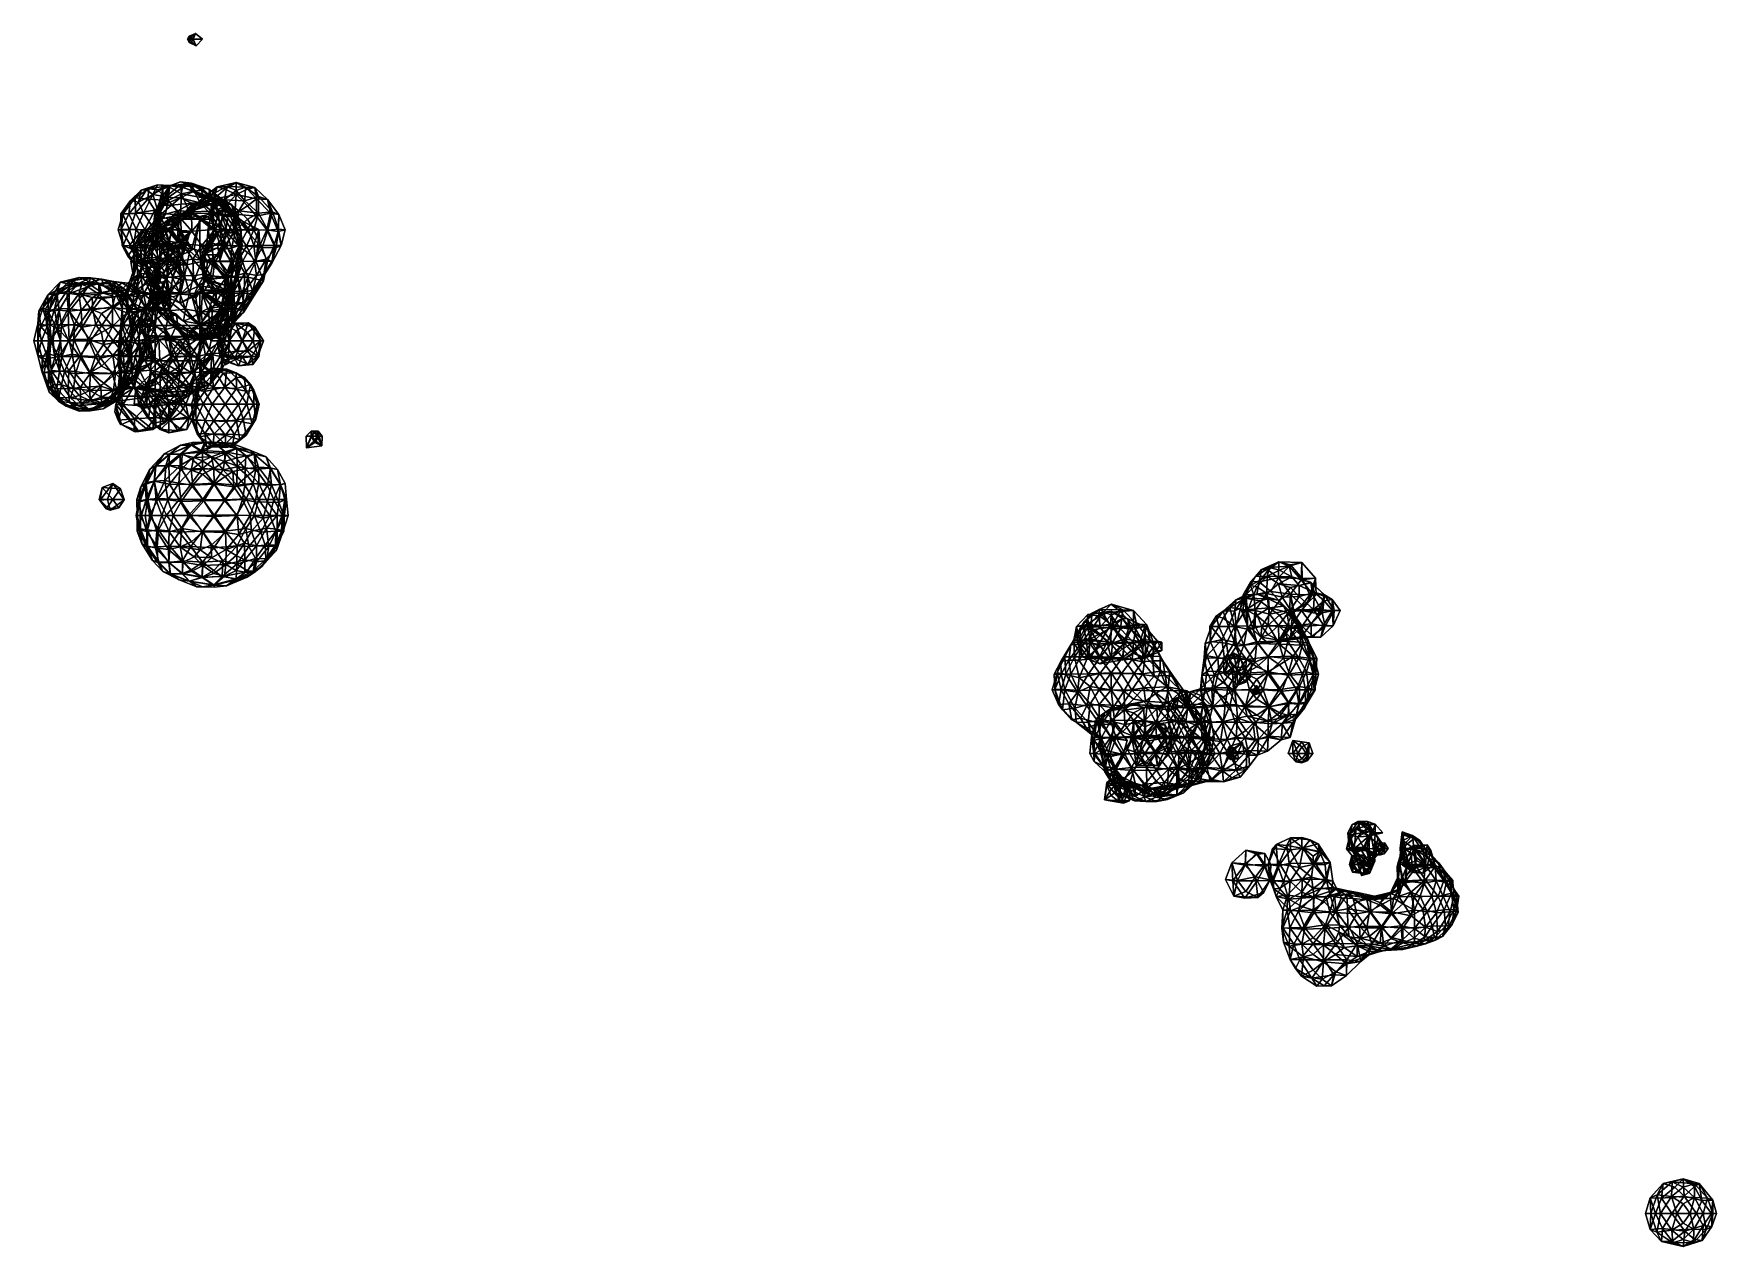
# Model space of a CAD drawing. Extents: x 290083 to 295691, y 4553739 to 4561622.
# Drawn here: x 290083 to 291973, y 4560260 to 4561622 of the extents above; entities that cross this region are included whole.
import ezdxf

# ---------------------------------------------------------------- set-up
doc = ezdxf.new("R2010")
doc.units = 0
doc.layers.add('Au_ppm_Pref_-_0_3', color=7, linetype='CONTINUOUS')

msp = doc.modelspace()

# ---------------------------------------------------------------- linework, layer by layer
at = {"layer": 'Au_ppm_Pref_-_0_3'}
for points in [[(290256.4, 4561615.3, 1508.6), (290258, 4561618.9, 1508.6), (290258.7, 4561615.3, 1509.5)], [(290258, 4561618.9, 1508.6), (290256.4, 4561615.3, 1508.6), (290258.5, 4561615.3, 1507.6)], [(290258, 4561611.5, 1508.6), (290256.4, 4561615.3, 1508.6), (290258.7, 4561615.3, 1509.5)], [(290256.4, 4561615.3, 1508.6), (290258, 4561611.5, 1508.6), (290258.5, 4561615.3, 1507.6)], [(290258, 4561618.9, 1508.6), (290265.1, 4561621.6, 1508.6), (290260.6, 4561618, 1509.5)], [(290265.1, 4561621.6, 1508.6), (290258, 4561618.9, 1508.6), (290260.6, 4561618.3, 1507.6)], [(290258, 4561618.9, 1508.6), (290260.6, 4561618, 1509.5), (290258.7, 4561615.3, 1509.5)], [(290258, 4561618.9, 1508.6), (290258.5, 4561615.3, 1507.6), (290260.6, 4561618.3, 1507.6)], [(290258, 4561611.5, 1508.6), (290258.7, 4561615.3, 1509.5), (290260.6, 4561612.5, 1509.5)], [(290258, 4561611.5, 1508.6), (290260.6, 4561612.3, 1507.6), (290258.5, 4561615.3, 1507.6)], [(290260.6, 4561618.3, 1507.6), (290258.5, 4561615.3, 1507.6), (290262.4, 4561615.3, 1507.8)], [(290262.4, 4561615.3, 1507.8), (290258.5, 4561615.3, 1507.6), (290260.6, 4561612.3, 1507.6)], [(290262.5, 4561615.3, 1509.5), (290258.7, 4561615.3, 1509.5), (290260.6, 4561618, 1509.5)], [(290262.5, 4561615.3, 1509.5), (290260.6, 4561612.5, 1509.5), (290258.7, 4561615.3, 1509.5)], [(290262.5, 4561615.3, 1509.5), (290260.6, 4561618, 1509.5), (290265.1, 4561621.6, 1508.6)], [(290265.1, 4561621.6, 1508.6), (290260.6, 4561618.3, 1507.6), (290262.4, 4561615.3, 1507.8)], [(290262.5, 4561615.3, 1509.5), (290265.9, 4561607.8, 1508.6), (290260.6, 4561612.5, 1509.5)], [(290265.9, 4561607.8, 1508.6), (290262.4, 4561615.3, 1507.8), (290260.6, 4561612.3, 1507.6)], [(290273.3, 4561615.3, 1508.6), (290265.1, 4561621.6, 1508.6), (290262.4, 4561615.3, 1507.8)], [(290265.9, 4561607.8, 1508.6), (290273.3, 4561615.3, 1508.6), (290262.4, 4561615.3, 1507.8)], [(290262.5, 4561615.3, 1509.5), (290265.1, 4561621.6, 1508.6), (290273.3, 4561615.3, 1508.6)], [(290262.5, 4561615.3, 1509.5), (290273.3, 4561615.3, 1508.6), (290265.9, 4561607.8, 1508.6)], [(290265.9, 4561607.8, 1508.6), (290258, 4561611.5, 1508.6), (290260.6, 4561612.5, 1509.5)], [(290258, 4561611.5, 1508.6), (290265.9, 4561607.8, 1508.6), (290260.6, 4561612.3, 1507.6)], [(290192.1, 4561434.3, 1568), (290204.1, 4561445.7, 1568), (290201.4, 4561432.2, 1572.4)], [(290192.1, 4561434.3, 1568), (290197.6, 4561437.3, 1562), (290204.1, 4561445.7, 1568)], [(290211.9, 4561435.9, 1557.3), (290213, 4561447.5, 1563.2), (290197.6, 4561437.3, 1562)], [(290204.1, 4561445.7, 1568), (290197.6, 4561437.3, 1562), (290213, 4561447.5, 1563.2)], [(290210.2, 4561446.3, 1571.1), (290201.4, 4561432.2, 1572.4), (290204.1, 4561445.7, 1568)], [(290210.2, 4561446.3, 1571.1), (290217.4, 4561441, 1575.1), (290201.4, 4561432.2, 1572.4)], [(290210.2, 4561446.3, 1571.1), (290204.1, 4561445.7, 1568), (290222.7, 4561451.8, 1568)], [(290222.7, 4561451.8, 1568), (290204.1, 4561445.7, 1568), (290213, 4561447.5, 1563.2)], [(290217.4, 4561441, 1575.1), (290210.2, 4561446.3, 1571.1), (290222.7, 4561451.8, 1568)], [(290211.9, 4561435.9, 1557.3), (290222.8, 4561446.1, 1559), (290213, 4561447.5, 1563.2)], [(290211.9, 4561435.9, 1557.3), (290234.7, 4561434.3, 1557.4), (290222.8, 4561446.1, 1559)], [(290213, 4561447.5, 1563.2), (290233.6, 4561450.7, 1562.6), (290222.7, 4561451.8, 1568)], [(290233.6, 4561450.7, 1562.6), (290213, 4561447.5, 1563.2), (290222.8, 4561446.1, 1559)], [(290217.4, 4561441, 1575.1), (290222.7, 4561451.8, 1568), (290235.3, 4561451.1, 1574.3)], [(290235.3, 4561451.1, 1574.3), (290231.9, 4561438.5, 1580.8), (290217.4, 4561441, 1575.1)], [(290233.6, 4561450.7, 1562.6), (290248.8, 4561450.5, 1567.6), (290222.7, 4561451.8, 1568)], [(290222.7, 4561451.8, 1568), (290248.8, 4561450.5, 1567.6), (290235.3, 4561451.1, 1574.3)], [(290234.7, 4561434.3, 1557.4), (290233.6, 4561450.7, 1562.6), (290222.8, 4561446.1, 1559)], [(290228.8, 4561435.3, 1586.6), (290228.4, 4561447, 1591.7), (290225.9, 4561437.1, 1591.7)], [(290225.9, 4561437.1, 1591.7), (290228.4, 4561447, 1591.7), (290226.2, 4561436.4, 1597.1)], [(290226.2, 4561436.4, 1597.1), (290236.6, 4561450.8, 1596.9), (290234.5, 4561437.7, 1603.5)], [(290228.4, 4561447, 1591.7), (290236.6, 4561450.8, 1596.9), (290226.2, 4561436.4, 1597.1)], [(290236.6, 4561450.8, 1596.9), (290228.4, 4561447, 1591.7), (290248.5, 4561455.2, 1591.6)], [(290228.4, 4561447, 1591.7), (290236.8, 4561450.6, 1586.6), (290248.5, 4561455.2, 1591.6)], [(290228.8, 4561435.3, 1586.6), (290236.8, 4561450.6, 1586.6), (290228.4, 4561447, 1591.7)], [(290228.8, 4561435.3, 1586.6), (290231.9, 4561438.5, 1580.8), (290236.8, 4561450.6, 1586.6)], [(290236.8, 4561450.6, 1586.6), (290231.9, 4561438.5, 1580.8), (290247.5, 4561451.4, 1579.8)], [(290247.5, 4561451.4, 1579.8), (290231.9, 4561438.5, 1580.8), (290235.3, 4561451.1, 1574.3)], [(290234.7, 4561434.3, 1557.4), (290249.4, 4561441.7, 1560.9), (290233.6, 4561450.7, 1562.6)], [(290233.6, 4561450.7, 1562.6), (290249.4, 4561441.7, 1560.9), (290248.8, 4561450.5, 1567.6)], [(290236.6, 4561450.8, 1596.9), (290250.8, 4561448.9, 1602.9), (290234.5, 4561437.7, 1603.5)], [(290250.8, 4561448.9, 1602.9), (290248.1, 4561437.3, 1609.6), (290234.5, 4561437.7, 1603.5)], [(290235.3, 4561451.1, 1574.3), (290259, 4561450.3, 1574.7), (290247.5, 4561451.4, 1579.8)], [(290235.3, 4561451.1, 1574.3), (290248.8, 4561450.5, 1567.6), (290259, 4561450.3, 1574.7)], [(290261, 4561452.1, 1597.9), (290236.6, 4561450.8, 1596.9), (290248.5, 4561455.2, 1591.6)], [(290261, 4561452.1, 1597.9), (290250.8, 4561448.9, 1602.9), (290236.6, 4561450.8, 1596.9)], [(290236.8, 4561450.6, 1586.6), (290260.7, 4561453.8, 1585.7), (290248.5, 4561455.2, 1591.6)], [(290260.7, 4561453.8, 1585.7), (290236.8, 4561450.6, 1586.6), (290247.5, 4561451.4, 1579.8)], [(290247.5, 4561451.4, 1579.8), (290271.1, 4561448.9, 1580.9), (290260.7, 4561453.8, 1585.7)], [(290259, 4561450.3, 1574.7), (290271.1, 4561448.9, 1580.9), (290247.5, 4561451.4, 1579.8)], [(290250.8, 4561448.9, 1602.9), (290263.7, 4561444.9, 1604.8), (290248.1, 4561437.3, 1609.6)], [(290270.6, 4561431.8, 1608.9), (290248.1, 4561437.3, 1609.6), (290263.7, 4561444.9, 1604.8)], [(290261, 4561452.1, 1597.9), (290248.5, 4561455.2, 1591.6), (290272.3, 4561448.7, 1591.9)], [(290272.3, 4561448.7, 1591.9), (290248.5, 4561455.2, 1591.6), (290260.7, 4561453.8, 1585.7)], [(290248.8, 4561450.5, 1567.6), (290262.2, 4561444.5, 1568.1), (290259, 4561450.3, 1574.7)], [(290249.4, 4561441.7, 1560.9), (290262.2, 4561444.5, 1568.1), (290248.8, 4561450.5, 1567.6)], [(290262.2, 4561444.5, 1568.1), (290249.4, 4561441.7, 1560.9), (290273.4, 4561437.3, 1562.1)], [(290261, 4561452.1, 1597.9), (290263.7, 4561444.9, 1604.8), (290250.8, 4561448.9, 1602.9)], [(290262.2, 4561444.5, 1568.1), (290273.9, 4561437.5, 1573.8), (290259, 4561450.3, 1574.7)], [(290259, 4561450.3, 1574.7), (290273.9, 4561437.5, 1573.8), (290271.1, 4561448.9, 1580.9)], [(290272.3, 4561448.7, 1591.9), (290260.7, 4561453.8, 1585.7), (290280.1, 4561446.9, 1585.8)], [(290280.1, 4561446.9, 1585.8), (290260.7, 4561453.8, 1585.7), (290271.1, 4561448.9, 1580.9)], [(290280.1, 4561440.4, 1597.7), (290273.2, 4561446, 1600.6), (290261, 4561452.1, 1597.9)], [(290280.1, 4561440.4, 1597.7), (290261, 4561452.1, 1597.9), (290272.3, 4561448.7, 1591.9)], [(290261, 4561452.1, 1597.9), (290273.2, 4561446, 1600.6), (290263.7, 4561444.9, 1604.8)], [(290285.6, 4561435.7, 1568), (290273.9, 4561437.5, 1573.8), (290262.2, 4561444.5, 1568.1)], [(290285.6, 4561435.7, 1568), (290262.2, 4561444.5, 1568.1), (290273.4, 4561437.3, 1562.1)], [(290286.4, 4561437, 1603.9), (290263.7, 4561444.9, 1604.8), (290273.2, 4561446, 1600.6)], [(290270.6, 4561431.8, 1608.9), (290263.7, 4561444.9, 1604.8), (290286.4, 4561437, 1603.9)], [(290280.1, 4561446.9, 1585.8), (290271.1, 4561448.9, 1580.9), (290284.5, 4561435.1, 1579.8)], [(290271.1, 4561448.9, 1580.9), (290273.9, 4561437.5, 1573.8), (290284.5, 4561435.1, 1579.8)], [(290280.1, 4561440.4, 1597.7), (290272.3, 4561448.7, 1591.9), (290283.4, 4561434.5, 1592)], [(290283.4, 4561434.5, 1592), (290272.3, 4561448.7, 1591.9), (290280.1, 4561446.9, 1585.8)], [(290280.1, 4561440.4, 1597.7), (290286.4, 4561437, 1603.9), (290273.2, 4561446, 1600.6)], [(290285.6, 4561435.7, 1568), (290273.4, 4561437.3, 1562.1), (290289.5, 4561449.6, 1562)], [(290289.5, 4561449.6, 1562), (290273.4, 4561437.3, 1562.1), (290283.7, 4561441.1, 1555.9)], [(290283.4, 4561434.5, 1592), (290280.1, 4561446.9, 1585.8), (290295.2, 4561435.8, 1585.8)], [(290295.2, 4561435.8, 1585.8), (290280.1, 4561446.9, 1585.8), (290284.5, 4561435.1, 1579.8)], [(290300.3, 4561449.9, 1556.8), (290289.5, 4561449.6, 1562), (290283.7, 4561441.1, 1555.9)], [(290300.3, 4561449.9, 1556.8), (290283.7, 4561441.1, 1555.9), (290297.9, 4561435, 1550.9)], [(290298.4, 4561446.9, 1565.3), (290285.6, 4561435.7, 1568), (290289.5, 4561449.6, 1562)], [(290298.4, 4561446.9, 1565.3), (290311.1, 4561441, 1569), (290285.6, 4561435.7, 1568)], [(290298.4, 4561446.9, 1565.3), (290289.5, 4561449.6, 1562), (290311, 4561454.3, 1562.1)], [(290311, 4561454.3, 1562.1), (290289.5, 4561449.6, 1562), (290300.3, 4561449.9, 1556.8)], [(290300.3, 4561449.9, 1556.8), (290297.9, 4561435, 1550.9), (290311, 4561445.4, 1553.3)], [(290320.8, 4561433.9, 1551.1), (290311, 4561445.4, 1553.3), (290297.9, 4561435, 1550.9)], [(290311, 4561454.3, 1562.1), (290311.1, 4561441, 1569), (290298.4, 4561446.9, 1565.3)], [(290311, 4561454.3, 1562.1), (290300.3, 4561449.9, 1556.8), (290321.4, 4561449.2, 1556.9)], [(290300.3, 4561449.9, 1556.8), (290311, 4561445.4, 1553.3), (290321.4, 4561449.2, 1556.9)], [(290323.6, 4561447.1, 1565.4), (290311.1, 4561441, 1569), (290311, 4561454.3, 1562.1)], [(290311, 4561454.3, 1562.1), (290331.9, 4561448.8, 1562), (290323.6, 4561447.1, 1565.4)], [(290331.9, 4561448.8, 1562), (290311, 4561454.3, 1562.1), (290321.4, 4561449.2, 1556.9)], [(290320.8, 4561433.9, 1551.1), (290321.4, 4561449.2, 1556.9), (290311, 4561445.4, 1553.3)], [(290333.9, 4561436.1, 1567.6), (290311.1, 4561441, 1569), (290323.6, 4561447.1, 1565.4)], [(290320.8, 4561433.9, 1551.1), (290336.1, 4561438.8, 1555.8), (290321.4, 4561449.2, 1556.9)], [(290331.9, 4561448.8, 1562), (290321.4, 4561449.2, 1556.9), (290336.1, 4561438.8, 1555.8)], [(290333.9, 4561436.1, 1567.6), (290323.6, 4561447.1, 1565.4), (290331.9, 4561448.8, 1562)], [(290333.9, 4561436.1, 1567.6), (290331.9, 4561448.8, 1562), (290346.3, 4561435.4, 1560.9)], [(290346.3, 4561435.4, 1560.9), (290331.9, 4561448.8, 1562), (290336.1, 4561438.8, 1555.8)], [(290190.5, 4561419.3, 1571.4), (290181.5, 4561419.3, 1568), (290192.1, 4561434.3, 1568)], [(290192.1, 4561434.3, 1568), (290181.5, 4561419.3, 1568), (290183.8, 4561419, 1561.9)], [(290197.7, 4561420.1, 1556.5), (290197.6, 4561437.3, 1562), (290183.8, 4561419, 1561.9)], [(290192.1, 4561434.3, 1568), (290183.8, 4561419, 1561.9), (290197.6, 4561437.3, 1562)], [(290190.5, 4561419.3, 1571.4), (290192.1, 4561434.3, 1568), (290201.4, 4561432.2, 1572.4)], [(290201.4, 4561432.2, 1572.4), (290206.7, 4561419.9, 1575.2), (290190.5, 4561419.3, 1571.4)], [(290197.7, 4561420.1, 1556.5), (290211.9, 4561435.9, 1557.3), (290197.6, 4561437.3, 1562)], [(290219.6, 4561423.4, 1554.9), (290211.9, 4561435.9, 1557.3), (290197.7, 4561420.1, 1556.5)], [(290206.7, 4561419.9, 1575.2), (290201.4, 4561432.2, 1572.4), (290217.4, 4561441, 1575.1)], [(290224.1, 4561418.8, 1578.7), (290206.7, 4561419.9, 1575.2), (290217.4, 4561441, 1575.1)], [(290211.9, 4561435.9, 1557.3), (290219.6, 4561423.4, 1554.9), (290234.7, 4561434.3, 1557.4)], [(290224.1, 4561418.8, 1578.7), (290217.4, 4561441, 1575.1), (290231.9, 4561438.5, 1580.8)], [(290234.7, 4561434.3, 1557.4), (290219.6, 4561423.4, 1554.9), (290231.6, 4561419.3, 1552)], [(290219.7, 4561419.3, 1597.7), (290222, 4561420.4, 1591.7), (290226.2, 4561436.4, 1597.1)], [(290226.2, 4561436.4, 1597.1), (290224.2, 4561417.6, 1603.8), (290219.7, 4561419.3, 1597.7)], [(290226.2, 4561436.4, 1597.1), (290222, 4561420.4, 1591.7), (290225.9, 4561437.1, 1591.7)], [(290225.9, 4561437.1, 1591.7), (290222, 4561420.4, 1591.7), (290228.8, 4561435.3, 1586.6)], [(290225.6, 4561419.3, 1585.8), (290228.8, 4561435.3, 1586.6), (290222, 4561420.4, 1591.7)], [(290228.8, 4561435.3, 1586.6), (290224.1, 4561418.8, 1578.7), (290231.9, 4561438.5, 1580.8)], [(290228.8, 4561435.3, 1586.6), (290225.6, 4561419.3, 1585.8), (290224.1, 4561418.8, 1578.7)], [(290226.2, 4561436.4, 1597.1), (290234.5, 4561437.7, 1603.5), (290224.2, 4561417.6, 1603.8)], [(290224.2, 4561417.6, 1603.8), (290234.5, 4561437.7, 1603.5), (290228.6, 4561428.9, 1609.6)], [(290224.2, 4561417.6, 1603.8), (290228.6, 4561428.9, 1609.6), (290224.5, 4561419.3, 1609.6)], [(290224.4, 4561417.1, 1615.4), (290238.2, 4561429, 1614.1), (290245.6, 4561422.7, 1617.8)], [(290224.4, 4561417.1, 1615.4), (290228.6, 4561428.9, 1609.6), (290238.2, 4561429, 1614.1)], [(290224.4, 4561417.1, 1615.4), (290224.5, 4561419.3, 1609.6), (290228.6, 4561428.9, 1609.6)], [(290228.6, 4561428.9, 1609.6), (290234.5, 4561437.7, 1603.5), (290248.1, 4561437.3, 1609.6)], [(290238.2, 4561429, 1614.1), (290228.6, 4561428.9, 1609.6), (290248.1, 4561437.3, 1609.6)], [(290248.6, 4561418.3, 1556.4), (290234.7, 4561434.3, 1557.4), (290231.6, 4561419.3, 1552)], [(290248.6, 4561418.3, 1556.4), (290249.4, 4561441.7, 1560.9), (290234.7, 4561434.3, 1557.4)], [(290261.1, 4561431.1, 1614.9), (290238.2, 4561429, 1614.1), (290248.1, 4561437.3, 1609.6)], [(290238.2, 4561429, 1614.1), (290261.1, 4561431.1, 1614.9), (290245.6, 4561422.7, 1617.8)], [(290245.6, 4561422.7, 1617.8), (290261.1, 4561431.1, 1614.9), (290260, 4561421.9, 1621.3)], [(290270.6, 4561431.8, 1608.9), (290261.1, 4561431.1, 1614.9), (290248.1, 4561437.3, 1609.6)], [(290248.6, 4561418.3, 1556.4), (290258.6, 4561420.9, 1560.5), (290249.4, 4561441.7, 1560.9)], [(290248.6, 4561418.3, 1556.4), (290265.6, 4561430, 1556.1), (290258.6, 4561420.9, 1560.5)], [(290248.6, 4561418.3, 1556.4), (290260.9, 4561421.4, 1549.6), (290265.6, 4561430, 1556.1)], [(290262.2, 4561431.1, 1638), (290259.7, 4561419.5, 1645.4), (290249.2, 4561417.1, 1639)], [(290262.2, 4561431.1, 1638), (290249.2, 4561417.1, 1639), (290258, 4561421.7, 1632.5)], [(290273.4, 4561437.3, 1562.1), (290249.4, 4561441.7, 1560.9), (290258.6, 4561420.9, 1560.5)], [(290262.2, 4561431.1, 1638), (290258, 4561421.7, 1632.5), (290272.6, 4561433.3, 1633.4)], [(290258, 4561421.7, 1632.5), (290266.2, 4561429.1, 1627.4), (290272.6, 4561433.3, 1633.4)], [(290262.3, 4561419.3, 1627.4), (290266.2, 4561429.1, 1627.4), (290258, 4561421.7, 1632.5)], [(290273.4, 4561437.3, 1562.1), (290258.6, 4561420.9, 1560.5), (290265.6, 4561430, 1556.1)], [(290262.2, 4561431.1, 1638), (290273.2, 4561431, 1643.2), (290259.7, 4561419.5, 1645.4)], [(290273.2, 4561431, 1643.2), (290286, 4561420.2, 1645.3), (290259.7, 4561419.5, 1645.4)], [(290273.2, 4561426.5, 1617.9), (290260, 4561421.9, 1621.3), (290261.1, 4561431.1, 1614.9)], [(290266.2, 4561429.1, 1627.4), (290260, 4561421.9, 1621.3), (290276.2, 4561429.7, 1622.5)], [(290260, 4561421.9, 1621.3), (290273.2, 4561426.5, 1617.9), (290276.2, 4561429.7, 1622.5)], [(290262.3, 4561419.3, 1627.4), (290260, 4561421.9, 1621.3), (290266.2, 4561429.1, 1627.4)], [(290265.6, 4561430, 1556.1), (290260.9, 4561421.4, 1549.6), (290276.2, 4561428.9, 1551.4)], [(290276.2, 4561428.9, 1551.4), (290260.9, 4561421.4, 1549.6), (290282.9, 4561422.4, 1547.8)], [(290270.6, 4561431.8, 1608.9), (290282.9, 4561429.9, 1616.5), (290261.1, 4561431.1, 1614.9)], [(290261.1, 4561431.1, 1614.9), (290282.9, 4561429.9, 1616.5), (290273.2, 4561426.5, 1617.9)], [(290262.2, 4561431.1, 1638), (290286.4, 4561434.8, 1639.1), (290273.2, 4561431, 1643.2)], [(290262.2, 4561431.1, 1638), (290272.6, 4561433.3, 1633.4), (290286.4, 4561434.8, 1639.1)], [(290273.4, 4561437.3, 1562.1), (290265.6, 4561430, 1556.1), (290283.7, 4561441.1, 1555.9)], [(290276.2, 4561428.9, 1551.4), (290283.7, 4561441.1, 1555.9), (290265.6, 4561430, 1556.1)], [(290266.2, 4561429.1, 1627.4), (290285.8, 4561436.6, 1627.4), (290272.6, 4561433.3, 1633.4)], [(290285.8, 4561436.6, 1627.4), (290266.2, 4561429.1, 1627.4), (290276.2, 4561429.7, 1622.5)], [(290270.6, 4561431.8, 1608.9), (290286.4, 4561437, 1603.9), (290282.9, 4561418, 1610.1)], [(290270.6, 4561431.8, 1608.9), (290282.9, 4561418, 1610.1), (290282.9, 4561429.9, 1616.5)], [(290272.6, 4561433.3, 1633.4), (290285.8, 4561436.6, 1627.4), (290298, 4561433.7, 1633.6)], [(290272.6, 4561433.3, 1633.4), (290298, 4561433.7, 1633.6), (290286.4, 4561434.8, 1639.1)], [(290273.2, 4561431, 1643.2), (290286.4, 4561434.8, 1639.1), (290286, 4561420.2, 1645.3)], [(290276.2, 4561429.7, 1622.5), (290273.2, 4561426.5, 1617.9), (290282.9, 4561429.9, 1616.5)], [(290289, 4561423.8, 1573.9), (290284.5, 4561435.1, 1579.8), (290273.9, 4561437.5, 1573.8)], [(290289, 4561423.8, 1573.9), (290273.9, 4561437.5, 1573.8), (290285.6, 4561435.7, 1568)], [(290297.9, 4561435, 1550.9), (290283.7, 4561441.1, 1555.9), (290276.2, 4561428.9, 1551.4)], [(290276.2, 4561429.7, 1622.5), (290296.3, 4561431, 1622.4), (290285.8, 4561436.6, 1627.4)], [(290297.9, 4561435, 1550.9), (290276.2, 4561428.9, 1551.4), (290282.9, 4561422.4, 1547.8)], [(290282.9, 4561429.9, 1616.5), (290296.3, 4561431, 1622.4), (290276.2, 4561429.7, 1622.5)], [(290291.2, 4561418.8, 1597.7), (290286.4, 4561437, 1603.9), (290280.1, 4561440.4, 1597.7)], [(290291.2, 4561418.8, 1597.7), (290280.1, 4561440.4, 1597.7), (290283.4, 4561434.5, 1592)], [(290282.9, 4561418, 1610.1), (290286.4, 4561437, 1603.9), (290291.5, 4561419.3, 1602.2)], [(290298.4, 4561418, 1546.3), (290297.9, 4561435, 1550.9), (290282.9, 4561422.4, 1547.8)], [(290295.5, 4561417.6, 1615.9), (290296.3, 4561431, 1622.4), (290282.9, 4561429.9, 1616.5)], [(290282.9, 4561418, 1610.1), (290295.5, 4561417.6, 1615.9), (290282.9, 4561429.9, 1616.5)], [(290283.4, 4561434.5, 1592), (290295.2, 4561435.8, 1585.8), (290295.1, 4561416.8, 1591.5)], [(290291.2, 4561418.8, 1597.7), (290283.4, 4561434.5, 1592), (290295.1, 4561416.8, 1591.5)], [(290284.5, 4561435.1, 1579.8), (290300.4, 4561422.3, 1580), (290295.2, 4561435.8, 1585.8)], [(290289, 4561423.8, 1573.9), (290300.4, 4561422.3, 1580), (290284.5, 4561435.1, 1579.8)], [(290285.6, 4561435.7, 1568), (290311.1, 4561441, 1569), (290298.4, 4561427.6, 1570.8)], [(290298.4, 4561427.6, 1570.8), (290289, 4561423.8, 1573.9), (290285.6, 4561435.7, 1568)], [(290296.3, 4561431, 1622.4), (290305.9, 4561429.9, 1627.4), (290285.8, 4561436.6, 1627.4)], [(290285.8, 4561436.6, 1627.4), (290305.9, 4561429.9, 1627.4), (290298, 4561433.7, 1633.6)], [(290286.4, 4561434.8, 1639.1), (290302.5, 4561422.5, 1640.4), (290286, 4561420.2, 1645.3)], [(290291.2, 4561418.8, 1597.7), (290291.5, 4561419.3, 1602.2), (290286.4, 4561437, 1603.9)], [(290286.4, 4561434.8, 1639.1), (290298, 4561433.7, 1633.6), (290302.5, 4561422.5, 1640.4)], [(290309.5, 4561418.8, 1573.5), (290289, 4561423.8, 1573.9), (290298.4, 4561427.6, 1570.8)], [(290308.7, 4561415.9, 1585.2), (290295.1, 4561416.8, 1591.5), (290295.2, 4561435.8, 1585.8)], [(290308.7, 4561415.9, 1585.2), (290295.2, 4561435.8, 1585.8), (290300.4, 4561422.3, 1580)], [(290295.5, 4561417.6, 1615.9), (290308.8, 4561417.3, 1622.2), (290296.3, 4561431, 1622.4)], [(290308.8, 4561417.3, 1622.2), (290305.9, 4561429.9, 1627.4), (290296.3, 4561431, 1622.4)], [(290320.8, 4561433.9, 1551.1), (290297.9, 4561435, 1550.9), (290314, 4561422.6, 1547.6)], [(290297.9, 4561435, 1550.9), (290298.4, 4561418, 1546.3), (290314, 4561422.6, 1547.6)], [(290298, 4561433.7, 1633.6), (290309.7, 4561418.3, 1633.2), (290302.5, 4561422.5, 1640.4)], [(290298, 4561433.7, 1633.6), (290305.9, 4561429.9, 1627.4), (290309.7, 4561418.3, 1633.2)], [(290298.4, 4561427.6, 1570.8), (290311.1, 4561441, 1569), (290309.5, 4561418.8, 1573.5)], [(290308.8, 4561417.3, 1622.2), (290311.3, 4561419.3, 1627.4), (290305.9, 4561429.9, 1627.4)], [(290309.7, 4561418.3, 1633.2), (290305.9, 4561429.9, 1627.4), (290311.3, 4561419.3, 1627.4)], [(290309.5, 4561418.8, 1573.5), (290311.1, 4561441, 1569), (290323.6, 4561428.2, 1571)], [(290333.8, 4561416.7, 1571.9), (290309.5, 4561418.8, 1573.5), (290323.6, 4561428.2, 1571)], [(290323.6, 4561428.2, 1571), (290311.1, 4561441, 1569), (290333.9, 4561436.1, 1567.6)], [(290314, 4561422.6, 1547.6), (290335.9, 4561420, 1550.8), (290320.8, 4561433.9, 1551.1)], [(290335.9, 4561420, 1550.8), (290336.1, 4561438.8, 1555.8), (290320.8, 4561433.9, 1551.1)], [(290333.8, 4561416.7, 1571.9), (290323.6, 4561428.2, 1571), (290333.9, 4561436.1, 1567.6)], [(290333.8, 4561416.7, 1571.9), (290333.9, 4561436.1, 1567.6), (290349.4, 4561420.2, 1567.7)], [(290346.3, 4561435.4, 1560.9), (290349.4, 4561420.2, 1567.7), (290333.9, 4561436.1, 1567.6)], [(290335.9, 4561420, 1550.8), (290351.6, 4561421.4, 1555.4), (290336.1, 4561438.8, 1555.8)], [(290336.1, 4561438.8, 1555.8), (290351.6, 4561421.4, 1555.4), (290346.3, 4561435.4, 1560.9)], [(290359, 4561418.7, 1561.4), (290349.4, 4561420.2, 1567.7), (290346.3, 4561435.4, 1560.9)], [(290351.6, 4561421.4, 1555.4), (290359, 4561418.7, 1561.4), (290346.3, 4561435.4, 1560.9)], [(290191.1, 4561401.4, 1556.6), (290183.8, 4561419, 1561.9), (290178.5, 4561401.4, 1562)], [(290178.5, 4561401.4, 1562), (290183.8, 4561419, 1561.9), (290181.9, 4561401.6, 1568.2)], [(290190.5, 4561419.3, 1571.4), (290181.9, 4561401.6, 1568.2), (290181.5, 4561419.3, 1568)], [(290181.5, 4561419.3, 1568), (290181.9, 4561401.6, 1568.2), (290183.8, 4561419, 1561.9)], [(290198.5, 4561402.2, 1573), (290181.9, 4561401.6, 1568.2), (290190.5, 4561419.3, 1571.4)], [(290197.7, 4561420.1, 1556.5), (290183.8, 4561419, 1561.9), (290191.1, 4561401.4, 1556.6)], [(290198.5, 4561402.2, 1573), (290190.5, 4561419.3, 1571.4), (290206.7, 4561419.9, 1575.2)], [(290197.7, 4561420.1, 1556.5), (290191.1, 4561401.4, 1556.6), (290208.4, 4561401.5, 1553.4)], [(290208.4, 4561401.5, 1553.4), (290219.6, 4561423.4, 1554.9), (290197.7, 4561420.1, 1556.5)], [(290198.5, 4561402.2, 1573), (290206.7, 4561419.9, 1575.2), (290221.3, 4561398, 1575.8)], [(290224.1, 4561418.8, 1578.7), (290221.3, 4561398, 1575.8), (290206.7, 4561419.9, 1575.2)], [(290222, 4561403.4, 1551.2), (290219.6, 4561423.4, 1554.9), (290208.4, 4561401.5, 1553.4)], [(290222.8, 4561403.6, 1622.6), (290210.6, 4561400.9, 1615.4), (290224.4, 4561417.1, 1615.4)], [(290224.4, 4561417.1, 1615.4), (290210.6, 4561400.9, 1615.4), (290216.7, 4561403.8, 1608.7)], [(290224.4, 4561417.1, 1615.4), (290216.7, 4561403.8, 1608.7), (290224.5, 4561419.3, 1609.6)], [(290224.2, 4561417.6, 1603.8), (290224.5, 4561419.3, 1609.6), (290216.7, 4561403.8, 1608.7)], [(290216.7, 4561403.8, 1608.7), (290217.9, 4561397.8, 1603.6), (290224.2, 4561417.6, 1603.8)], [(290226.7, 4561400.2, 1586), (290222, 4561420.4, 1591.7), (290217.5, 4561401.4, 1591.7)], [(290217.5, 4561401.4, 1591.7), (290222, 4561420.4, 1591.7), (290217.8, 4561403.1, 1598)], [(290222, 4561420.4, 1591.7), (290219.7, 4561419.3, 1597.7), (290217.8, 4561403.1, 1598)], [(290224.2, 4561417.6, 1603.8), (290217.8, 4561403.1, 1598), (290219.7, 4561419.3, 1597.7)], [(290217.9, 4561397.8, 1603.6), (290217.8, 4561403.1, 1598), (290224.2, 4561417.6, 1603.8)], [(290231.6, 4561419.3, 1552), (290219.6, 4561423.4, 1554.9), (290222, 4561403.4, 1551.2)], [(290224.2, 4561400.3, 1644.9), (290220.2, 4561401.4, 1639.3), (290232.8, 4561407.5, 1638.4)], [(290220.2, 4561401.4, 1639.3), (290225, 4561398.4, 1633.7), (290232.8, 4561407.5, 1638.4)], [(290224.1, 4561418.8, 1578.7), (290225, 4561401.4, 1579.9), (290221.3, 4561398, 1575.8)], [(290221.9, 4561401.4, 1556.1), (290234.7, 4561400.6, 1557.7), (290226.8, 4561413.7, 1556.1)], [(290221.9, 4561401.4, 1556.1), (290226.8, 4561413.7, 1556.1), (290222, 4561403.4, 1551.2)], [(290226.7, 4561400.2, 1586), (290225.6, 4561419.3, 1585.8), (290222, 4561420.4, 1591.7)], [(290226.8, 4561413.7, 1556.1), (290231.6, 4561419.3, 1552), (290222, 4561403.4, 1551.2)], [(290235.4, 4561413.2, 1619.4), (290222.8, 4561403.6, 1622.6), (290224.4, 4561417.1, 1615.4)], [(290222.8, 4561403.6, 1622.6), (290235.4, 4561413.2, 1619.4), (290245.3, 4561408.8, 1622.6)], [(290237, 4561400, 1627.4), (290222.8, 4561403.6, 1622.6), (290245.3, 4561408.8, 1622.6)], [(290226.7, 4561400.2, 1586), (290224.1, 4561418.8, 1578.7), (290225.6, 4561419.3, 1585.8)], [(290226.7, 4561400.2, 1586), (290225, 4561401.4, 1579.9), (290224.1, 4561418.8, 1578.7)], [(290226.1, 4561402.4, 1645), (290224.2, 4561400.3, 1644.9), (290237.5, 4561413.8, 1644.3)], [(290224.2, 4561400.3, 1644.9), (290232.8, 4561407.5, 1638.4), (290237.5, 4561413.8, 1644.3)], [(290224.4, 4561417.1, 1615.4), (290245.6, 4561422.7, 1617.8), (290235.4, 4561413.2, 1619.4)], [(290238.7, 4561401.4, 1554.6), (290224.9, 4561399.3, 1550.2), (290240.9, 4561418.7, 1550.2)], [(290240.9, 4561418.7, 1550.2), (290224.9, 4561399.3, 1550.2), (290238.4, 4561401.4, 1545.6)], [(290237, 4561400, 1627.4), (290245.8, 4561408.5, 1632), (290225, 4561398.4, 1633.7)], [(290225, 4561398.4, 1633.7), (290245.8, 4561408.5, 1632), (290232.8, 4561407.5, 1638.4)], [(290226.1, 4561402.4, 1645), (290237.5, 4561413.8, 1644.3), (290230.1, 4561405.1, 1645.2)], [(290228.6, 4561393.2, 1645.2), (290226.1, 4561402.4, 1645), (290230.1, 4561405.1, 1645.2)], [(290226.8, 4561413.7, 1556.1), (290248.6, 4561418.3, 1556.4), (290231.6, 4561419.3, 1552)], [(290226.8, 4561413.7, 1556.1), (290234.7, 4561400.6, 1557.7), (290248.6, 4561418.3, 1556.4)], [(290228.6, 4561393.2, 1645.2), (290230.1, 4561405.1, 1645.2), (290235.6, 4561385.2, 1645.7)], [(290230.1, 4561405.1, 1645.2), (290237.5, 4561413.8, 1644.3), (290237.9, 4561411, 1645.5)], [(290230.1, 4561405.1, 1645.2), (290237.9, 4561411, 1645.5), (290261.3, 4561380.3, 1647.5)], [(290256.2, 4561380.6, 1647.1), (290237.7, 4561384, 1645.9), (290230.1, 4561405.1, 1645.2)], [(290235.6, 4561385.2, 1645.7), (290230.1, 4561405.1, 1645.2), (290237.7, 4561384, 1645.9)], [(290261.3, 4561380.3, 1647.5), (290256.2, 4561380.6, 1647.1), (290230.1, 4561405.1, 1645.2)], [(290232.8, 4561407.5, 1638.4), (290245.8, 4561408.5, 1632), (290249.2, 4561417.1, 1639)], [(290232.8, 4561407.5, 1638.4), (290249.2, 4561417.1, 1639), (290237.5, 4561413.8, 1644.3)], [(290234.7, 4561400.6, 1557.7), (290245.4, 4561401.4, 1560.8), (290248.6, 4561418.3, 1556.4)], [(290245.3, 4561408.8, 1622.6), (290235.4, 4561413.2, 1619.4), (290245.6, 4561422.7, 1617.8)], [(290237, 4561400, 1627.4), (290251.7, 4561414, 1627.4), (290245.8, 4561408.5, 1632)], [(290237, 4561400, 1627.4), (290245.3, 4561408.8, 1622.6), (290251.7, 4561414, 1627.4)], [(290240.4, 4561413.2, 1645.5), (290237.5, 4561413.8, 1644.3), (290259.7, 4561419.5, 1645.4)], [(290237.5, 4561413.8, 1644.3), (290249.2, 4561417.1, 1639), (290259.7, 4561419.5, 1645.4)], [(290237.5, 4561413.8, 1644.3), (290240.4, 4561413.2, 1645.5), (290240.2, 4561413.1, 1645.5)], [(290237.5, 4561413.8, 1644.3), (290240.2, 4561413.1, 1645.5), (290237.9, 4561411, 1645.5)], [(290237.9, 4561411, 1645.5), (290240.2, 4561413.1, 1645.5), (290261.3, 4561380.3, 1647.5)], [(290240.9, 4561418.7, 1550.2), (290238.4, 4561401.4, 1545.6), (290248, 4561414.6, 1545.8)], [(290261.1, 4561399.7, 1545.8), (290248, 4561414.6, 1545.8), (290238.4, 4561401.4, 1545.6)], [(290238.7, 4561401.4, 1554.6), (290240.9, 4561418.7, 1550.2), (290248.6, 4561418.3, 1556.4)], [(290249.2, 4561401.4, 1556.1), (290238.7, 4561401.4, 1554.6), (290248.6, 4561418.3, 1556.4)], [(290259.9, 4561414.8, 1646.5), (290240.2, 4561413.1, 1645.5), (290240.4, 4561413.2, 1645.5)], [(290270, 4561413.1, 1647), (290240.2, 4561413.1, 1645.5), (290259.9, 4561414.8, 1646.5)], [(290261.3, 4561380.3, 1647.5), (290240.2, 4561413.1, 1645.5), (290270, 4561413.1, 1647)], [(290240.4, 4561413.2, 1645.5), (290259.7, 4561419.5, 1645.4), (290256.4, 4561417.3, 1646.3)], [(290256.4, 4561417.3, 1646.3), (290259.9, 4561414.8, 1646.5), (290240.4, 4561413.2, 1645.5)], [(290240.9, 4561418.7, 1550.2), (290260.9, 4561421.4, 1549.6), (290248.6, 4561418.3, 1556.4)], [(290240.9, 4561418.7, 1550.2), (290248, 4561414.6, 1545.8), (290260.9, 4561421.4, 1549.6)], [(290245.3, 4561408.8, 1622.6), (290245.6, 4561422.7, 1617.8), (290260, 4561421.9, 1621.3)], [(290245.3, 4561408.8, 1622.6), (290260, 4561421.9, 1621.3), (290251.7, 4561414, 1627.4)], [(290245.4, 4561401.4, 1560.8), (290249.2, 4561401.4, 1556.1), (290248.6, 4561418.3, 1556.4)], [(290251.7, 4561414, 1627.4), (290258, 4561421.7, 1632.5), (290245.8, 4561408.5, 1632)], [(290249.2, 4561417.1, 1639), (290245.8, 4561408.5, 1632), (290258, 4561421.7, 1632.5)], [(290261.1, 4561399.7, 1545.8), (290260.9, 4561421.4, 1549.6), (290248, 4561414.6, 1545.8)], [(290251.7, 4561414, 1627.4), (290260, 4561421.9, 1621.3), (290262.3, 4561419.3, 1627.4)], [(290251.7, 4561414, 1627.4), (290262.3, 4561419.3, 1627.4), (290258, 4561421.7, 1632.5)], [(290256.4, 4561417.3, 1646.3), (290259.7, 4561419.5, 1645.4), (290259.9, 4561414.8, 1646.5)], [(290259.7, 4561419.5, 1645.4), (290286, 4561420.2, 1645.3), (290270, 4561416.2, 1647)], [(290259.7, 4561419.5, 1645.4), (290265.1, 4561416.7, 1646.7), (290259.9, 4561414.8, 1646.5)], [(290265.5, 4561416.6, 1646.8), (290265.1, 4561416.7, 1646.7), (290259.7, 4561419.5, 1645.4)], [(290270, 4561416.2, 1647), (290265.5, 4561416.6, 1646.8), (290259.7, 4561419.5, 1645.4)], [(290270, 4561413.1, 1647), (290259.9, 4561414.8, 1646.5), (290265.1, 4561416.7, 1646.7)], [(290273.2, 4561413.6, 1546.1), (290282.9, 4561422.4, 1547.8), (290260.9, 4561421.4, 1549.6)], [(290261.1, 4561399.7, 1545.8), (290273.2, 4561413.6, 1546.1), (290260.9, 4561421.4, 1549.6)], [(290261.1, 4561399.7, 1545.8), (290286.8, 4561401.6, 1544.2), (290273.2, 4561413.6, 1546.1)], [(290261.3, 4561380.3, 1647.5), (290270, 4561413.1, 1647), (290263.8, 4561380.1, 1647.6)], [(290263.8, 4561380.1, 1647.6), (290270, 4561413.1, 1647), (290270, 4561376.9, 1648)], [(290270, 4561413.1, 1647), (290265.1, 4561416.7, 1646.7), (290265.5, 4561416.6, 1646.8)], [(290270, 4561416.2, 1647), (290270, 4561413.1, 1647), (290265.5, 4561416.6, 1646.8)], [(290279.2, 4561416, 1647.2), (290270, 4561416.2, 1647), (290286, 4561420.2, 1645.3)], [(290279.2, 4561416, 1647.2), (290270, 4561413.1, 1647), (290270, 4561416.2, 1647)], [(290270, 4561413.1, 1647), (290279.2, 4561416, 1647.2), (290282.2, 4561413.1, 1647.2)], [(290270, 4561376.9, 1648), (290270, 4561413.1, 1647), (290288.5, 4561398.4, 1648.7)], [(290270, 4561413.1, 1647), (290282.2, 4561413.1, 1647.2), (290285, 4561407.8, 1647.8)], [(290270, 4561413.1, 1647), (290285, 4561407.8, 1647.8), (290288.4, 4561399.4, 1648.6)], [(290270, 4561413.1, 1647), (290288.4, 4561399.4, 1648.6), (290288.5, 4561398.4, 1648.7)], [(290273.2, 4561413.6, 1546.1), (290286.8, 4561401.6, 1544.2), (290282.9, 4561422.4, 1547.8)], [(290282.2, 4561413.1, 1647.2), (290279.2, 4561416, 1647.2), (290286, 4561420.2, 1645.3)], [(290293.2, 4561401.4, 1612), (290282.9, 4561418, 1610.1), (290279.4, 4561402.7, 1609.6)], [(290285.3, 4561401.6, 1603.6), (290279.4, 4561402.7, 1609.6), (290282.9, 4561418, 1610.1)], [(290285, 4561407.8, 1647.8), (290282.2, 4561413.1, 1647.2), (290286, 4561420.2, 1645.3)], [(290282.9, 4561422.4, 1547.8), (290286.8, 4561401.6, 1544.2), (290298.4, 4561418, 1546.3)], [(290285.3, 4561401.6, 1603.6), (290282.9, 4561418, 1610.1), (290291.5, 4561419.3, 1602.2)], [(290293.2, 4561401.4, 1612), (290295.5, 4561417.6, 1615.9), (290282.9, 4561418, 1610.1)], [(290299.4, 4561400.6, 1646), (290285, 4561407.8, 1647.8), (290286, 4561420.2, 1645.3)], [(290299.4, 4561400.6, 1646), (290288.4, 4561399.4, 1648.6), (290285, 4561407.8, 1647.8)], [(290285.3, 4561401.6, 1603.6), (290291.5, 4561419.3, 1602.2), (290291.2, 4561418.8, 1597.7)], [(290285.3, 4561401.6, 1603.6), (290291.2, 4561418.8, 1597.7), (290293.1, 4561401.4, 1596.4)], [(290302.5, 4561422.5, 1640.4), (290299.4, 4561400.6, 1646), (290286, 4561420.2, 1645.3)], [(290310.9, 4561401.4, 1544.4), (290298.4, 4561418, 1546.3), (290286.8, 4561401.6, 1544.2)], [(290309.5, 4561418.8, 1573.5), (290300.4, 4561422.3, 1580), (290289, 4561423.8, 1573.9)], [(290293.1, 4561401.4, 1596.4), (290291.2, 4561418.8, 1597.7), (290295.1, 4561416.8, 1591.5)], [(290300.5, 4561401.4, 1591.7), (290293.1, 4561401.4, 1596.4), (290295.1, 4561416.8, 1591.5)], [(290293.2, 4561401.4, 1612), (290307.7, 4561398.5, 1616.8), (290295.5, 4561417.6, 1615.9)], [(290308.7, 4561415.9, 1585.2), (290301.4, 4561397.3, 1588.6), (290295.1, 4561416.8, 1591.5)], [(290295.1, 4561416.8, 1591.5), (290301.4, 4561397.3, 1588.6), (290300.5, 4561401.4, 1591.7)], [(290307.7, 4561398.5, 1616.8), (290308.8, 4561417.3, 1622.2), (290295.5, 4561417.6, 1615.9)], [(290314, 4561422.6, 1547.6), (290298.4, 4561418, 1546.3), (290310.9, 4561401.4, 1544.4)], [(290310.5, 4561401.4, 1639.3), (290299.4, 4561400.6, 1646), (290302.5, 4561422.5, 1640.4)], [(290308.7, 4561415.9, 1585.2), (290300.4, 4561422.3, 1580), (290317.9, 4561411.2, 1579.9)], [(290317.9, 4561411.2, 1579.9), (290300.4, 4561422.3, 1580), (290309.5, 4561418.8, 1573.5)], [(290308.7, 4561415.9, 1585.2), (290324.5, 4561402.5, 1586), (290301.4, 4561397.3, 1588.6)], [(290310.5, 4561401.4, 1639.3), (290302.5, 4561422.5, 1640.4), (290309.7, 4561418.3, 1633.2)], [(290307.7, 4561398.5, 1616.8), (290316.8, 4561401.4, 1621.4), (290308.8, 4561417.3, 1622.2)], [(290317.9, 4561411.2, 1579.9), (290324.5, 4561402.5, 1586), (290308.7, 4561415.9, 1585.2)], [(290308.8, 4561417.3, 1622.2), (290316.1, 4561401.4, 1627.2), (290311.3, 4561419.3, 1627.4)], [(290308.8, 4561417.3, 1622.2), (290316.8, 4561401.4, 1621.4), (290316.1, 4561401.4, 1627.2)], [(290322.4, 4561400.7, 1574), (290317.9, 4561411.2, 1579.9), (290309.5, 4561418.8, 1573.5)], [(290322.4, 4561400.7, 1574), (290309.5, 4561418.8, 1573.5), (290333.8, 4561416.7, 1571.9)], [(290309.7, 4561418.3, 1633.2), (290311.3, 4561419.3, 1627.4), (290316.1, 4561401.4, 1627.2)], [(290310.5, 4561401.4, 1639.3), (290309.7, 4561418.3, 1633.2), (290315.8, 4561401.4, 1633.3)], [(290309.7, 4561418.3, 1633.2), (290316.1, 4561401.4, 1627.2), (290315.8, 4561401.4, 1633.3)], [(290310.9, 4561401.4, 1544.4), (290323.6, 4561413.4, 1546.2), (290314, 4561422.6, 1547.6)], [(290323.6, 4561413.4, 1546.2), (290310.9, 4561401.4, 1544.4), (290330.9, 4561401.4, 1546.7)], [(290314, 4561422.6, 1547.6), (290323.6, 4561413.4, 1546.2), (290335.9, 4561420, 1550.8)], [(290322.4, 4561400.7, 1574), (290336.5, 4561401.7, 1579.9), (290317.9, 4561411.2, 1579.9)], [(290324.5, 4561402.5, 1586), (290317.9, 4561411.2, 1579.9), (290336.5, 4561401.7, 1579.9)], [(290322.4, 4561400.7, 1574), (290333.8, 4561416.7, 1571.9), (290345.3, 4561401.4, 1572.3)], [(290335.9, 4561420, 1550.8), (290323.6, 4561413.4, 1546.2), (290330.9, 4561401.4, 1546.7)], [(290346.6, 4561400.8, 1551.3), (290335.9, 4561420, 1550.8), (290330.9, 4561401.4, 1546.7)], [(290333.8, 4561416.7, 1571.9), (290349.4, 4561420.2, 1567.7), (290345.3, 4561401.4, 1572.3)], [(290346.6, 4561400.8, 1551.3), (290351.6, 4561421.4, 1555.4), (290335.9, 4561420, 1550.8)], [(290345.3, 4561401.4, 1572.3), (290349.4, 4561420.2, 1567.7), (290358.3, 4561399.6, 1567.7)], [(290346.6, 4561400.8, 1551.3), (290358.6, 4561402.2, 1556.3), (290351.6, 4561421.4, 1555.4)], [(290358.3, 4561399.6, 1567.7), (290349.4, 4561420.2, 1567.7), (290359, 4561418.7, 1561.4)], [(290358.6, 4561402.2, 1556.3), (290359, 4561418.7, 1561.4), (290351.6, 4561421.4, 1555.4)], [(290365.8, 4561401.4, 1562), (290358.3, 4561399.6, 1567.7), (290359, 4561418.7, 1561.4)], [(290365.8, 4561401.4, 1562), (290359, 4561418.7, 1561.4), (290358.6, 4561402.2, 1556.3)], [(290178.5, 4561401.4, 1562), (290181.9, 4561401.6, 1568.2), (290184.2, 4561383.8, 1561.9)], [(290191.1, 4561401.4, 1556.6), (290178.5, 4561401.4, 1562), (290184.2, 4561383.8, 1561.9)], [(290198.5, 4561402.2, 1573), (290194.7, 4561379.6, 1570.7), (290181.9, 4561401.6, 1568.2)], [(290182.8, 4561383.6, 1568), (290181.9, 4561401.6, 1568.2), (290194.7, 4561379.6, 1570.7)], [(290181.9, 4561401.6, 1568.2), (290182.8, 4561383.6, 1568), (290184.2, 4561383.8, 1561.9)], [(290191.1, 4561401.4, 1556.6), (290184.2, 4561383.8, 1561.9), (290196.9, 4561383.4, 1557.1)], [(290204.7, 4561399.7, 1621.4), (290196.3, 4561383.9, 1627.2), (290190.9, 4561383.6, 1621.4)], [(290204.7, 4561399.7, 1621.4), (290190.9, 4561383.6, 1621.4), (290200.1, 4561383.2, 1615)], [(290191.1, 4561401.4, 1556.6), (290196.9, 4561383.4, 1557.1), (290208.4, 4561401.5, 1553.4)], [(290198.5, 4561402.2, 1573), (290210.4, 4561383.5, 1573.5), (290194.7, 4561379.6, 1570.7)], [(290195.5, 4561383.6, 1633.3), (290196.3, 4561383.9, 1627.2), (290204.8, 4561391.3, 1633.3)], [(290195.5, 4561383.6, 1633.3), (290204.8, 4561391.3, 1633.3), (290202.6, 4561383.6, 1636.9)], [(290210.7, 4561396.4, 1627.7), (290196.3, 4561383.9, 1627.2), (290204.7, 4561399.7, 1621.4)], [(290210.7, 4561396.4, 1627.7), (290204.8, 4561391.3, 1633.3), (290196.3, 4561383.9, 1627.2)], [(290208.4, 4561401.5, 1553.4), (290196.9, 4561383.4, 1557.1), (290222.3, 4561384, 1555.9)], [(290198.5, 4561402.2, 1573), (290221.3, 4561398, 1575.8), (290210.4, 4561383.5, 1573.5)], [(290204.7, 4561399.7, 1621.4), (290200.1, 4561383.2, 1615), (290210.6, 4561400.9, 1615.4)], [(290210.6, 4561400.9, 1615.4), (290200.1, 4561383.2, 1615), (290208.6, 4561385.1, 1609.1)], [(290210.2, 4561393.3, 1636.5), (290202.6, 4561383.6, 1636.9), (290204.8, 4561391.3, 1633.3)], [(290210.2, 4561393.3, 1636.5), (290219.6, 4561382.9, 1639.6), (290202.6, 4561383.6, 1636.9)], [(290204.7, 4561399.7, 1621.4), (290222.8, 4561403.6, 1622.6), (290210.7, 4561396.4, 1627.7)], [(290222.8, 4561403.6, 1622.6), (290204.7, 4561399.7, 1621.4), (290210.6, 4561400.9, 1615.4)], [(290210.2, 4561393.3, 1636.5), (290204.8, 4561391.3, 1633.3), (290225, 4561398.4, 1633.7)], [(290225, 4561398.4, 1633.7), (290204.8, 4561391.3, 1633.3), (290210.7, 4561396.4, 1627.7)], [(290222, 4561403.4, 1551.2), (290208.4, 4561401.5, 1553.4), (290222.3, 4561384, 1555.9)], [(290217.9, 4561397.8, 1603.6), (290216.7, 4561403.8, 1608.7), (290208.6, 4561385.1, 1609.1)], [(290210.6, 4561400.9, 1615.4), (290208.6, 4561385.1, 1609.1), (290216.7, 4561403.8, 1608.7)], [(290217.9, 4561397.8, 1603.6), (290208.6, 4561385.1, 1609.1), (290211, 4561383.6, 1603.6)], [(290210.2, 4561393.3, 1636.5), (290225, 4561398.4, 1633.7), (290219.6, 4561382.9, 1639.6)], [(290221.3, 4561398, 1575.8), (290233.7, 4561381.7, 1573.3), (290210.4, 4561383.5, 1573.5)], [(290237, 4561400, 1627.4), (290210.7, 4561396.4, 1627.7), (290222.8, 4561403.6, 1622.6)], [(290237, 4561400, 1627.4), (290225, 4561398.4, 1633.7), (290210.7, 4561396.4, 1627.7)], [(290217.9, 4561397.8, 1603.6), (290211, 4561383.6, 1603.6), (290215.2, 4561383.9, 1597.6)], [(290217.8, 4561403.1, 1598), (290217.9, 4561397.8, 1603.6), (290215.2, 4561383.9, 1597.6)], [(290215.2, 4561383.9, 1597.6), (290217.7, 4561385.5, 1591.1), (290217.8, 4561403.1, 1598)], [(290217.7, 4561385.5, 1591.1), (290217.5, 4561401.4, 1591.7), (290217.8, 4561403.1, 1598)], [(290226.7, 4561400.2, 1586), (290217.5, 4561401.4, 1591.7), (290217.7, 4561385.5, 1591.1)], [(290226.7, 4561400.2, 1586), (290217.7, 4561385.5, 1591.1), (290225, 4561383.6, 1585.8)], [(290223.6, 4561399.2, 1644.8), (290219.6, 4561382.9, 1639.6), (290220.2, 4561401.4, 1639.3)], [(290220.2, 4561401.4, 1639.3), (290219.6, 4561382.9, 1639.6), (290225, 4561398.4, 1633.7)], [(290228.6, 4561393.2, 1645.2), (290219.6, 4561382.9, 1639.6), (290223.6, 4561399.2, 1644.8)], [(290228.6, 4561393.2, 1645.2), (290235.2, 4561383.5, 1645.4), (290219.6, 4561382.9, 1639.6)], [(290220.2, 4561401.4, 1639.3), (290224.2, 4561400.3, 1644.9), (290223.7, 4561400.1, 1644.8)], [(290223.6, 4561399.2, 1644.8), (290220.2, 4561401.4, 1639.3), (290223.7, 4561400.1, 1644.8)], [(290225, 4561401.4, 1579.9), (290228.6, 4561386.2, 1580.6), (290221.3, 4561398, 1575.8)], [(290228.6, 4561386.2, 1580.6), (290233.7, 4561381.7, 1573.3), (290221.3, 4561398, 1575.8)], [(290221.9, 4561401.4, 1556.1), (290222, 4561403.4, 1551.2), (290222.3, 4561384, 1555.9)], [(290222.3, 4561384, 1555.9), (290234.7, 4561400.6, 1557.7), (290221.9, 4561401.4, 1556.1)], [(290245.7, 4561386.8, 1556.1), (290234.7, 4561400.6, 1557.7), (290222.3, 4561384, 1555.9)], [(290235.4, 4561388.6, 1551.8), (290222.3, 4561384, 1555.9), (290224.9, 4561399.3, 1550.2)], [(290224.9, 4561399.3, 1550.2), (290222.3, 4561384, 1555.9), (290235.1, 4561381.7, 1549.6)], [(290222.3, 4561384, 1555.9), (290235.4, 4561388.6, 1551.8), (290245.7, 4561386.8, 1556.1)], [(290223.7, 4561400.1, 1644.8), (290224.2, 4561400.3, 1644.9), (290223.6, 4561399.2, 1644.8)], [(290223.6, 4561399.2, 1644.8), (290224.2, 4561400.3, 1644.9), (290228.6, 4561393.2, 1645.2)], [(290224.2, 4561400.3, 1644.9), (290226.1, 4561402.4, 1645), (290228.6, 4561393.2, 1645.2)], [(290238.7, 4561401.4, 1554.6), (290235.4, 4561388.6, 1551.8), (290224.9, 4561399.3, 1550.2)], [(290224.9, 4561399.3, 1550.2), (290235.1, 4561381.7, 1549.6), (290238.4, 4561401.4, 1545.6)], [(290226.7, 4561400.2, 1586), (290228.6, 4561386.2, 1580.6), (290225, 4561401.4, 1579.9)], [(290226.7, 4561400.2, 1586), (290225, 4561383.6, 1585.8), (290228.6, 4561386.2, 1580.6)], [(290225, 4561383.6, 1585.8), (290225.5, 4561366.2, 1586.3), (290228.6, 4561386.2, 1580.6)], [(290228.6, 4561386.2, 1580.6), (290225.5, 4561366.2, 1586.3), (290232, 4561366.6, 1579.9)], [(290235.2, 4561383.5, 1645.4), (290228.6, 4561393.2, 1645.2), (290235.6, 4561385.2, 1645.7)], [(290232, 4561366.6, 1579.9), (290233.7, 4561381.7, 1573.3), (290228.6, 4561386.2, 1580.6)], [(290233.7, 4561381.7, 1573.3), (290254.3, 4561383.6, 1570.9), (290248, 4561389.7, 1570)], [(290233.7, 4561381.7, 1573.3), (290248, 4561389.7, 1570), (290247.2, 4561384.8, 1568)], [(290245.7, 4561386.8, 1556.1), (290245.4, 4561401.4, 1560.8), (290234.7, 4561400.6, 1557.7)], [(290238.4, 4561401.4, 1545.6), (290235.1, 4561381.7, 1549.6), (290250.1, 4561385.6, 1545.9)], [(290245.7, 4561386.8, 1556.1), (290235.4, 4561388.6, 1551.8), (290238.7, 4561401.4, 1554.6)], [(290261.1, 4561399.7, 1545.8), (290238.4, 4561401.4, 1545.6), (290250.1, 4561385.6, 1545.9)], [(290245.7, 4561386.8, 1556.1), (290238.7, 4561401.4, 1554.6), (290249.2, 4561401.4, 1556.1)], [(290247.2, 4561384.8, 1568), (290248, 4561398.6, 1563), (290242, 4561383.6, 1565.1)], [(290248, 4561398.6, 1563), (290253.1, 4561383.6, 1565.6), (290242, 4561383.6, 1565.1)], [(290249.2, 4561401.4, 1556.1), (290245.4, 4561401.4, 1560.8), (290245.7, 4561386.8, 1556.1)], [(290247.2, 4561384.8, 1568), (290248, 4561389.7, 1570), (290258.8, 4561398.8, 1568)], [(290258.8, 4561398.8, 1568), (290248, 4561398.6, 1563), (290247.2, 4561384.8, 1568)], [(290258.8, 4561398.8, 1568), (290248, 4561389.7, 1570), (290254.3, 4561383.6, 1570.9)], [(290258.8, 4561398.8, 1568), (290253.1, 4561383.6, 1565.6), (290248, 4561398.6, 1563)], [(290261.1, 4561399.7, 1545.8), (290250.1, 4561385.6, 1545.9), (290272.3, 4561383.6, 1544)], [(290254.6, 4561383.6, 1568), (290253.1, 4561383.6, 1565.6), (290258.8, 4561398.8, 1568)], [(290258.8, 4561398.8, 1568), (290254.3, 4561383.6, 1570.9), (290254.6, 4561383.6, 1568)], [(290286.8, 4561401.6, 1544.2), (290261.1, 4561399.7, 1545.8), (290272.3, 4561383.6, 1544)], [(290272.6, 4561375.9, 1648.2), (290270, 4561376.9, 1648), (290288.5, 4561398.4, 1648.7)], [(290270.9, 4561364.5, 1597.4), (290277.7, 4561380.7, 1603), (290283.9, 4561386.2, 1596.8)], [(290270.9, 4561364.5, 1597.4), (290283.9, 4561386.2, 1596.8), (290285, 4561365.7, 1591.3)], [(290271.5, 4561366.2, 1609.7), (290286.9, 4561365.2, 1613.8), (290281.7, 4561386.5, 1611.3)], [(290281.7, 4561386.5, 1611.3), (290277.7, 4561380.7, 1603), (290271.5, 4561366.2, 1609.7)], [(290298.5, 4561384, 1542.1), (290286.8, 4561401.6, 1544.2), (290272.3, 4561383.6, 1544)], [(290291.8, 4561387.2, 1649.2), (290272.6, 4561375.9, 1648.2), (290288.5, 4561398.4, 1648.7)], [(290289.9, 4561381.2, 1649.2), (290272.6, 4561375.9, 1648.2), (290291.8, 4561387.2, 1649.2)], [(290277.7, 4561380.7, 1603), (290279.4, 4561402.7, 1609.6), (290285.3, 4561401.6, 1603.6)], [(290279.4, 4561402.7, 1609.6), (290277.7, 4561380.7, 1603), (290281.7, 4561386.5, 1611.3)], [(290285.3, 4561401.6, 1603.6), (290283.9, 4561386.2, 1596.8), (290277.7, 4561380.7, 1603)], [(290293.2, 4561401.4, 1612), (290279.4, 4561402.7, 1609.6), (290281.7, 4561386.5, 1611.3)], [(290293.2, 4561401.4, 1612), (290281.7, 4561386.5, 1611.3), (290300.1, 4561383.9, 1614.7)], [(290286.9, 4561365.2, 1613.8), (290300.1, 4561383.9, 1614.7), (290281.7, 4561386.5, 1611.3)], [(290285.3, 4561401.6, 1603.6), (290293.1, 4561401.4, 1596.4), (290283.9, 4561386.2, 1596.8)], [(290283.9, 4561386.2, 1596.8), (290293.1, 4561401.4, 1596.4), (290294.9, 4561383.9, 1590.8)], [(290283.9, 4561386.2, 1596.8), (290294.9, 4561383.9, 1590.8), (290285, 4561365.7, 1591.3)], [(290310.9, 4561401.4, 1544.4), (290286.8, 4561401.6, 1544.2), (290298.5, 4561384, 1542.1)], [(290288.4, 4561399.4, 1648.6), (290299.4, 4561400.6, 1646), (290288.5, 4561398.4, 1648.7)], [(290299.4, 4561400.6, 1646), (290291.8, 4561387.2, 1649.2), (290288.5, 4561398.4, 1648.7)], [(290296.7, 4561379.7, 1649), (290289.9, 4561381.2, 1649.2), (290291.8, 4561387.2, 1649.2)], [(290299.4, 4561400.6, 1646), (290296.7, 4561379.7, 1649), (290291.8, 4561387.2, 1649.2)], [(290300.5, 4561401.4, 1591.7), (290294.9, 4561383.9, 1590.8), (290293.1, 4561401.4, 1596.4)], [(290293.2, 4561401.4, 1612), (290300.1, 4561383.9, 1614.7), (290307.7, 4561398.5, 1616.8)], [(290300.5, 4561401.4, 1591.7), (290301.4, 4561397.3, 1588.6), (290294.9, 4561383.9, 1590.8)], [(290301.4, 4561397.3, 1588.6), (290313.8, 4561382.8, 1586.8), (290294.9, 4561383.9, 1590.8)], [(290305.8, 4561380.9, 1644.8), (290296.7, 4561379.7, 1649), (290299.4, 4561400.6, 1646)], [(290310.9, 4561401.4, 1544.4), (290298.5, 4561384, 1542.1), (290322.6, 4561382.9, 1544.7)], [(290310.5, 4561401.4, 1639.3), (290305.8, 4561380.9, 1644.8), (290299.4, 4561400.6, 1646)], [(290314, 4561382.9, 1621), (290307.7, 4561398.5, 1616.8), (290300.1, 4561383.9, 1614.7)], [(290324.5, 4561402.5, 1586), (290313.8, 4561382.8, 1586.8), (290301.4, 4561397.3, 1588.6)], [(290310.5, 4561401.4, 1639.3), (290314, 4561383.6, 1639.3), (290305.8, 4561380.9, 1644.8)], [(290307.7, 4561398.5, 1616.8), (290314, 4561382.9, 1621), (290316.8, 4561401.4, 1621.4)], [(290310.5, 4561401.4, 1639.3), (290316.5, 4561383.6, 1633.3), (290314, 4561383.6, 1639.3)], [(290310.5, 4561401.4, 1639.3), (290315.8, 4561401.4, 1633.3), (290316.5, 4561383.6, 1633.3)], [(290330.9, 4561401.4, 1546.7), (290310.9, 4561401.4, 1544.4), (290322.6, 4561382.9, 1544.7)], [(290324.5, 4561402.5, 1586), (290330.9, 4561383.6, 1583.3), (290313.8, 4561382.8, 1586.8)], [(290316.1, 4561401.4, 1627.2), (290314, 4561382.9, 1621), (290317.8, 4561383.6, 1627.4)], [(290314, 4561382.9, 1621), (290316.1, 4561401.4, 1627.2), (290316.8, 4561401.4, 1621.4)], [(290316.5, 4561383.6, 1633.3), (290315.8, 4561401.4, 1633.3), (290316.1, 4561401.4, 1627.2)], [(290316.5, 4561383.6, 1633.3), (290316.1, 4561401.4, 1627.2), (290317.8, 4561383.6, 1627.4)], [(290337.6, 4561383.6, 1574.4), (290336.5, 4561401.7, 1579.9), (290322.4, 4561400.7, 1574)], [(290322.4, 4561400.7, 1574), (290345.3, 4561401.4, 1572.3), (290337.6, 4561383.6, 1574.4)], [(290340, 4561381.6, 1548.8), (290330.9, 4561401.4, 1546.7), (290322.6, 4561382.9, 1544.7)], [(290324.5, 4561402.5, 1586), (290336.5, 4561401.7, 1579.9), (290330.9, 4561383.6, 1583.3)], [(290330.9, 4561383.6, 1583.3), (290336.5, 4561401.7, 1579.9), (290335.4, 4561383.6, 1579.9)], [(290346.6, 4561400.8, 1551.3), (290330.9, 4561401.4, 1546.7), (290340, 4561381.6, 1548.8)], [(290336.5, 4561401.7, 1579.9), (290337.6, 4561383.6, 1574.4), (290335.4, 4561383.6, 1579.9)], [(290337.6, 4561383.6, 1574.4), (290345.3, 4561401.4, 1572.3), (290353.5, 4561383.9, 1569.2)], [(290346.6, 4561400.8, 1551.3), (290340, 4561381.6, 1548.8), (290355.7, 4561381, 1555.2)], [(290353.5, 4561383.9, 1569.2), (290345.3, 4561401.4, 1572.3), (290358.3, 4561399.6, 1567.7)], [(290346.6, 4561400.8, 1551.3), (290355.7, 4561381, 1555.2), (290358.6, 4561402.2, 1556.3)], [(290353.5, 4561383.9, 1569.2), (290358.3, 4561399.6, 1567.7), (290361.6, 4561383.9, 1562)], [(290358.6, 4561402.2, 1556.3), (290355.7, 4561381, 1555.2), (290361.6, 4561383.9, 1562)], [(290365.8, 4561401.4, 1562), (290361.6, 4561383.9, 1562), (290358.3, 4561399.6, 1567.7)], [(290365.8, 4561401.4, 1562), (290358.6, 4561402.2, 1556.3), (290361.6, 4561383.9, 1562)], [(290182.8, 4561383.6, 1568), (290189.1, 4561371.6, 1568), (290184.2, 4561383.8, 1561.9)], [(290189.1, 4561371.6, 1568), (290182.8, 4561383.6, 1568), (290194.7, 4561379.6, 1570.7)], [(290196.9, 4561383.4, 1557.1), (290184.2, 4561383.8, 1561.9), (290196.1, 4561363.5, 1561.9)], [(290196.1, 4561363.5, 1561.9), (290184.2, 4561383.8, 1561.9), (290189.1, 4561371.6, 1568)], [(290194.7, 4561379.6, 1570.7), (290207.8, 4561364.6, 1569.4), (290189.1, 4561371.6, 1568)], [(290207.8, 4561364.6, 1569.4), (290196.1, 4561363.5, 1561.9), (290189.1, 4561371.6, 1568)], [(290190.9, 4561383.6, 1621.4), (290196.3, 4561383.9, 1627.2), (290200.7, 4561366.8, 1621.7)], [(290190.9, 4561383.6, 1621.4), (290200.7, 4561366.8, 1621.7), (290200.1, 4561383.2, 1615)], [(290199.2, 4561365.9, 1609.7), (290200.1, 4561383.2, 1615), (290192.8, 4561365.8, 1615.5)], [(290192.8, 4561365.8, 1615.5), (290200.1, 4561383.2, 1615), (290200.7, 4561366.8, 1621.7)], [(290210.4, 4561383.5, 1573.5), (290207.8, 4561364.6, 1569.4), (290194.7, 4561379.6, 1570.7)], [(290205, 4561368.8, 1632.3), (290196.3, 4561383.9, 1627.2), (290195.5, 4561383.6, 1633.3)], [(290205, 4561368.8, 1632.3), (290195.5, 4561383.6, 1633.3), (290202.6, 4561383.6, 1636.9)], [(290196.9, 4561383.4, 1557.1), (290196.1, 4561363.5, 1561.9), (290210.2, 4561369.4, 1557.3)], [(290222.7, 4561364, 1559.6), (290210.2, 4561369.4, 1557.3), (290196.1, 4561363.5, 1561.9)], [(290196.4, 4561365.8, 1627.4), (290196.3, 4561383.9, 1627.2), (290205, 4561368.8, 1632.3)], [(290200.7, 4561366.8, 1621.7), (290196.3, 4561383.9, 1627.2), (290196.4, 4561365.8, 1627.4)], [(290205, 4561368.8, 1632.3), (290209.4, 4561360.3, 1626.8), (290196.4, 4561365.8, 1627.4)], [(290210.2, 4561369.4, 1557.3), (290222.3, 4561384, 1555.9), (290196.9, 4561383.4, 1557.1)], [(290199.2, 4561365.9, 1609.7), (290207.3, 4561368.4, 1602.7), (290208.6, 4561385.1, 1609.1)], [(290199.2, 4561365.9, 1609.7), (290208.6, 4561385.1, 1609.1), (290200.1, 4561383.2, 1615)], [(290200.6, 4561347.5, 1604), (290207.3, 4561368.4, 1602.7), (290199.2, 4561365.9, 1609.7)], [(290212.3, 4561348.8, 1598.6), (290207.3, 4561368.4, 1602.7), (290200.6, 4561347.5, 1604)], [(290205, 4561368.8, 1632.3), (290202.6, 4561383.6, 1636.9), (290212.6, 4561370.2, 1636.7)], [(290212.6, 4561370.2, 1636.7), (290202.6, 4561383.6, 1636.9), (290219.6, 4561382.9, 1639.6)], [(290212.6, 4561370.2, 1636.7), (290220.8, 4561358.6, 1634.8), (290205, 4561368.8, 1632.3)], [(290205, 4561368.8, 1632.3), (290220.8, 4561358.6, 1634.8), (290209.4, 4561360.3, 1626.8)], [(290207.3, 4561368.4, 1602.7), (290211, 4561383.6, 1603.6), (290208.6, 4561385.1, 1609.1)], [(290210.5, 4561365.8, 1597.7), (290215.2, 4561383.9, 1597.6), (290207.3, 4561368.4, 1602.7)], [(290215.2, 4561383.9, 1597.6), (290211, 4561383.6, 1603.6), (290207.3, 4561368.4, 1602.7)], [(290212.3, 4561348.8, 1598.6), (290210.5, 4561365.8, 1597.7), (290207.3, 4561368.4, 1602.7)], [(290210.4, 4561383.5, 1573.5), (290222.8, 4561368.8, 1572.9), (290207.8, 4561364.6, 1569.4)], [(290207.8, 4561364.6, 1569.4), (290222.8, 4561368.8, 1572.9), (290235.3, 4561366, 1567.6)], [(290222.7, 4561364, 1559.6), (290222.3, 4561384, 1555.9), (290210.2, 4561369.4, 1557.3)], [(290210.4, 4561383.5, 1573.5), (290233.7, 4561381.7, 1573.3), (290222.8, 4561368.8, 1572.9)], [(290216.3, 4561368.4, 1592.6), (290215.2, 4561383.9, 1597.6), (290210.5, 4561365.8, 1597.7)], [(290216.3, 4561368.4, 1592.6), (290210.5, 4561365.8, 1597.7), (290212.3, 4561348.8, 1598.6)], [(290216.3, 4561368.4, 1592.6), (290212.3, 4561348.8, 1598.6), (290220.9, 4561347, 1592)], [(290212.6, 4561370.2, 1636.7), (290219.6, 4561382.9, 1639.6), (290234.9, 4561369, 1637.9)], [(290220.8, 4561358.6, 1634.8), (290212.6, 4561370.2, 1636.7), (290234.9, 4561369, 1637.9)], [(290216.3, 4561368.4, 1592.6), (290217.7, 4561385.5, 1591.1), (290215.2, 4561383.9, 1597.6)], [(290216.3, 4561368.4, 1592.6), (290225.5, 4561366.2, 1586.3), (290217.7, 4561385.5, 1591.1)], [(290225.5, 4561366.2, 1586.3), (290216.3, 4561368.4, 1592.6), (290220.9, 4561347, 1592)], [(290225.5, 4561366.2, 1586.3), (290225, 4561383.6, 1585.8), (290217.7, 4561385.5, 1591.1)], [(290219.6, 4561382.9, 1639.6), (290235.2, 4561383.5, 1645.4), (290234.9, 4561369, 1637.9)], [(290220.8, 4561358.6, 1634.8), (290234.9, 4561369, 1637.9), (290233.5, 4561348.4, 1634.9)], [(290222.7, 4561364, 1559.6), (290235.4, 4561373.2, 1558.6), (290222.3, 4561384, 1555.9)], [(290222.3, 4561384, 1555.9), (290235.4, 4561373.2, 1558.6), (290246.9, 4561378.9, 1555)], [(290246.9, 4561378.9, 1555), (290235.1, 4561381.7, 1549.6), (290222.3, 4561384, 1555.9)], [(290244.7, 4561361.3, 1560.9), (290235.4, 4561373.2, 1558.6), (290222.7, 4561364, 1559.6)], [(290222.8, 4561368.8, 1572.9), (290233.7, 4561381.7, 1573.3), (290235.3, 4561366, 1567.6)], [(290247.5, 4561366, 1574), (290233.7, 4561381.7, 1573.3), (290232, 4561366.6, 1579.9)], [(290233.5, 4561348.4, 1634.9), (290234.9, 4561369, 1637.9), (290245.4, 4561362.1, 1635.8)], [(290233.7, 4561381.7, 1573.3), (290247.2, 4561384.8, 1568), (290243.9, 4561383.6, 1568)], [(290254.3, 4561383.6, 1570.9), (290233.7, 4561381.7, 1573.3), (290247.5, 4561366, 1574)], [(290235.3, 4561366, 1567.6), (290233.7, 4561381.7, 1573.3), (290243.9, 4561383.6, 1568)], [(290248, 4561372.4, 1643), (290234.9, 4561369, 1637.9), (290235.2, 4561383.5, 1645.4)], [(290248, 4561372.4, 1643), (290255.4, 4561362.1, 1640.3), (290234.9, 4561369, 1637.9)], [(290255.4, 4561362.1, 1640.3), (290245.4, 4561362.1, 1635.8), (290234.9, 4561369, 1637.9)], [(290250.1, 4561385.6, 1545.9), (290235.1, 4561381.7, 1549.6), (290251, 4561367, 1550.5)], [(290246.9, 4561378.9, 1555), (290251, 4561367, 1550.5), (290235.1, 4561381.7, 1549.6)], [(290235.2, 4561383.5, 1645.4), (290235.6, 4561385.2, 1645.7), (290237.7, 4561384, 1645.9)], [(290258.8, 4561377.5, 1646.4), (290235.2, 4561383.5, 1645.4), (290237.7, 4561384, 1645.9)], [(290258.8, 4561377.5, 1646.4), (290248, 4561372.4, 1643), (290235.2, 4561383.5, 1645.4)], [(290242, 4561383.6, 1565.1), (290248, 4561370.3, 1563.5), (290235.3, 4561366, 1567.6)], [(290243.9, 4561383.6, 1568), (290242, 4561383.6, 1565.1), (290235.3, 4561366, 1567.6)], [(290235.3, 4561366, 1567.6), (290248, 4561370.3, 1563.5), (290252.7, 4561377, 1568)], [(290235.3, 4561366, 1567.6), (290252.7, 4561377, 1568), (290247.5, 4561366, 1574)], [(290244.7, 4561361.3, 1560.9), (290246.9, 4561378.9, 1555), (290235.4, 4561373.2, 1558.6)], [(290258.8, 4561377.5, 1646.4), (290237.7, 4561384, 1645.9), (290256.2, 4561380.6, 1647.1)], [(290247.2, 4561384.8, 1568), (290242, 4561383.6, 1565.1), (290243.9, 4561383.6, 1568)], [(290248, 4561370.3, 1563.5), (290242, 4561383.6, 1565.1), (290253.1, 4561383.6, 1565.6)], [(290244.7, 4561361.3, 1560.9), (290243.5, 4561365.8, 1556.1), (290246.9, 4561378.9, 1555)], [(290243.5, 4561365.8, 1556.1), (290251, 4561367, 1550.5), (290246.9, 4561378.9, 1555)], [(290247.5, 4561366, 1574), (290252.7, 4561377, 1568), (290254.3, 4561383.6, 1570.9)], [(290248, 4561370.3, 1563.5), (290253.1, 4561383.6, 1565.6), (290252.7, 4561377, 1568)], [(290258.8, 4561377.5, 1646.4), (290255.4, 4561362.1, 1640.3), (290248, 4561372.4, 1643)], [(290250.1, 4561385.6, 1545.9), (290251, 4561367, 1550.5), (290262.3, 4561368.4, 1545.9)], [(290250.1, 4561385.6, 1545.9), (290262.3, 4561368.4, 1545.9), (290272.3, 4561383.6, 1544)], [(290251, 4561367, 1550.5), (290263, 4561349.7, 1550.6), (290262.3, 4561368.4, 1545.9)], [(290252.7, 4561377, 1568), (290254.6, 4561383.6, 1568), (290254.3, 4561383.6, 1570.9)], [(290252.7, 4561377, 1568), (290253.1, 4561383.6, 1565.6), (290254.6, 4561383.6, 1568)], [(290272.1, 4561365.6, 1646.3), (290255.4, 4561362.1, 1640.3), (290258.8, 4561377.5, 1646.4)], [(290258.8, 4561377.5, 1646.4), (290256.2, 4561380.6, 1647.1), (290261.3, 4561380.3, 1647.5)], [(290263.8, 4561380.1, 1647.6), (290258.8, 4561377.5, 1646.4), (290261.3, 4561380.3, 1647.5)], [(290272.1, 4561365.6, 1646.3), (290258.8, 4561377.5, 1646.4), (290263.8, 4561380.1, 1647.6)], [(290283.3, 4561366.1, 1542.7), (290272.3, 4561383.6, 1544), (290262.3, 4561368.4, 1545.9)], [(290276, 4561352, 1545.1), (290283.3, 4561366.1, 1542.7), (290262.3, 4561368.4, 1545.9)], [(290276, 4561352, 1545.1), (290262.3, 4561368.4, 1545.9), (290263, 4561349.7, 1550.6)], [(290272.1, 4561365.6, 1646.3), (290263.8, 4561380.1, 1647.6), (290270, 4561376.9, 1648)], [(290272.6, 4561375.9, 1648.2), (290272.1, 4561365.6, 1646.3), (290270, 4561376.9, 1648)], [(290270.9, 4561364.5, 1597.4), (290275.1, 4561365.8, 1603.6), (290277.7, 4561380.7, 1603)], [(290271.5, 4561366.2, 1609.7), (290277.7, 4561380.7, 1603), (290275.1, 4561365.8, 1603.6)], [(290274.3, 4561373.4, 1648.4), (290272.1, 4561365.6, 1646.3), (290272.6, 4561375.9, 1648.2)], [(290278.1, 4561366.9, 1648.7), (290272.1, 4561365.6, 1646.3), (290274.3, 4561373.4, 1648.4)], [(290298.5, 4561384, 1542.1), (290272.3, 4561383.6, 1544), (290283.3, 4561366.1, 1542.7)], [(290272.6, 4561375.9, 1648.2), (290289.9, 4561381.2, 1649.2), (290274.3, 4561373.4, 1648.4)], [(290274.3, 4561373.4, 1648.4), (290289.9, 4561381.2, 1649.2), (290293.1, 4561373.4, 1649.7)], [(290274.3, 4561373.4, 1648.4), (290293.1, 4561373.4, 1649.7), (290278.1, 4561366.9, 1648.7)], [(290278.1, 4561366.9, 1648.7), (290293.1, 4561373.4, 1649.7), (290292.3, 4561365.9, 1649.6)], [(290313, 4561366, 1543), (290298.5, 4561384, 1542.1), (290283.3, 4561366.1, 1542.7)], [(290305.5, 4561365.8, 1589.1), (290285, 4561365.7, 1591.3), (290294.9, 4561383.9, 1590.8)], [(290286.9, 4561365.2, 1613.8), (290308, 4561365.8, 1616.9), (290300.1, 4561383.9, 1614.7)], [(290293.1, 4561373.4, 1649.7), (290289.9, 4561381.2, 1649.2), (290293.5, 4561375.7, 1649.6)], [(290289.9, 4561381.2, 1649.2), (290296.7, 4561379.7, 1649), (290293.5, 4561375.7, 1649.6)], [(290293.1, 4561373.4, 1649.7), (290296.7, 4561379.7, 1649), (290292.3, 4561365.9, 1649.6)], [(290292.3, 4561365.9, 1649.6), (290296.7, 4561379.7, 1649), (290305.1, 4561365.8, 1646.6)], [(290293.5, 4561375.7, 1649.6), (290296.7, 4561379.7, 1649), (290293.1, 4561373.4, 1649.7)], [(290305.5, 4561365.8, 1589.1), (290294.9, 4561383.9, 1590.8), (290313.8, 4561382.8, 1586.8)], [(290305.8, 4561380.9, 1644.8), (290305.1, 4561365.8, 1646.6), (290296.7, 4561379.7, 1649)], [(290322.6, 4561382.9, 1544.7), (290298.5, 4561384, 1542.1), (290313, 4561366, 1543)], [(290308, 4561365.8, 1616.9), (290314, 4561382.9, 1621), (290300.1, 4561383.9, 1614.7)], [(290305.1, 4561365.8, 1646.6), (290305.8, 4561380.9, 1644.8), (290311.9, 4561365.8, 1639.6)], [(290318.2, 4561365.8, 1584.9), (290305.5, 4561365.8, 1589.1), (290313.8, 4561382.8, 1586.8)], [(290314, 4561383.6, 1639.3), (290311.9, 4561365.8, 1639.6), (290305.8, 4561380.9, 1644.8)], [(290308, 4561365.8, 1616.9), (290311.5, 4561365.8, 1621.4), (290314, 4561382.9, 1621)], [(290313.1, 4561365.4, 1627.2), (290314, 4561382.9, 1621), (290311.5, 4561365.8, 1621.4)], [(290311.9, 4561365.8, 1639.6), (290314, 4561383.6, 1639.3), (290316.5, 4561383.6, 1633.3)], [(290311.9, 4561365.8, 1639.6), (290316.5, 4561383.6, 1633.3), (290315.8, 4561365.8, 1633.3)], [(290322.6, 4561382.9, 1544.7), (290313, 4561366, 1543), (290331.7, 4561365.8, 1546.4)], [(290316.5, 4561383.6, 1633.3), (290313.1, 4561365.4, 1627.2), (290315.8, 4561365.8, 1633.3)], [(290316.5, 4561383.6, 1633.3), (290317.8, 4561383.6, 1627.4), (290313.1, 4561365.4, 1627.2)], [(290313.1, 4561365.4, 1627.2), (290317.8, 4561383.6, 1627.4), (290314, 4561382.9, 1621)], [(290330.9, 4561383.6, 1583.3), (290323.6, 4561375.8, 1582.5), (290313.8, 4561382.8, 1586.8)], [(290313.8, 4561382.8, 1586.8), (290323.6, 4561375.8, 1582.5), (290318.2, 4561365.8, 1584.9)], [(290318.2, 4561365.8, 1584.9), (290323.6, 4561375.8, 1582.5), (290332.9, 4561366.3, 1579.1)], [(290331.7, 4561365.8, 1546.4), (290340, 4561381.6, 1548.8), (290322.6, 4561382.9, 1544.7)], [(290330.9, 4561383.6, 1583.3), (290332.9, 4561366.3, 1579.1), (290323.6, 4561375.8, 1582.5)], [(290330.9, 4561383.6, 1583.3), (290335.4, 4561383.6, 1579.9), (290332.9, 4561366.3, 1579.1)], [(290344.7, 4561368.4, 1551.6), (290340, 4561381.6, 1548.8), (290331.7, 4561365.8, 1546.4)], [(290333.7, 4561349.9, 1550.7), (290344.7, 4561368.4, 1551.6), (290331.7, 4561365.8, 1546.4)], [(290335.4, 4561383.6, 1579.9), (290337.6, 4561383.6, 1574.4), (290332.9, 4561366.3, 1579.1)], [(290332.9, 4561366.3, 1579.1), (290337.6, 4561383.6, 1574.4), (290346, 4561366.3, 1573)], [(290344.7, 4561368.4, 1551.6), (290333.7, 4561349.9, 1550.7), (290341.9, 4561351.6, 1556.1)], [(290346, 4561366.3, 1573), (290337.6, 4561383.6, 1574.4), (290353.5, 4561383.9, 1569.2)], [(290355.7, 4561381, 1555.2), (290340, 4561381.6, 1548.8), (290344.7, 4561368.4, 1551.6)], [(290344.7, 4561368.4, 1551.6), (290341.9, 4561351.6, 1556.1), (290351, 4561365.8, 1556.1)], [(290351, 4561365.8, 1556.1), (290355.7, 4561381, 1555.2), (290344.7, 4561368.4, 1551.6)], [(290346, 4561366.3, 1573), (290353.5, 4561383.9, 1569.2), (290351.8, 4561365.8, 1568)], [(290355.7, 4561381, 1555.2), (290351, 4561365.8, 1556.1), (290351.1, 4561363.8, 1562)], [(290353.5, 4561383.9, 1569.2), (290351.1, 4561363.8, 1562), (290351.8, 4561365.8, 1568)], [(290353.5, 4561383.9, 1569.2), (290361.6, 4561383.9, 1562), (290351.1, 4561363.8, 1562)], [(290355.7, 4561381, 1555.2), (290351.1, 4561363.8, 1562), (290361.6, 4561383.9, 1562)], [(290188.3, 4561326.8, 1614.4), (290191.6, 4561343.5, 1609.6), (290195.8, 4561348.5, 1616.1)], [(290201.9, 4561330.2, 1619.4), (290188.3, 4561326.8, 1614.4), (290195.8, 4561348.5, 1616.1)], [(290200.6, 4561347.5, 1604), (290199.2, 4561365.9, 1609.7), (290191.6, 4561343.5, 1609.6)], [(290195.8, 4561348.5, 1616.1), (290191.6, 4561343.5, 1609.6), (290199.2, 4561365.9, 1609.7)], [(290192.8, 4561365.8, 1615.5), (290200.7, 4561366.8, 1621.7), (290195.8, 4561348.5, 1616.1)], [(290199.2, 4561365.9, 1609.7), (290192.8, 4561365.8, 1615.5), (290195.8, 4561348.5, 1616.1)], [(290211.8, 4561347.7, 1620.9), (290195.8, 4561348.5, 1616.1), (290200.7, 4561366.8, 1621.7)], [(290211.8, 4561347.7, 1620.9), (290201.9, 4561330.2, 1619.4), (290195.8, 4561348.5, 1616.1)], [(290203.6, 4561352.2, 1566.5), (290195.9, 4561348, 1562), (290196.1, 4561363.5, 1561.9)], [(290195.9, 4561348, 1562), (290205.7, 4561348, 1559.9), (290196.1, 4561363.5, 1561.9)], [(290195.9, 4561348, 1562), (290203.6, 4561352.2, 1566.5), (290196.6, 4561332.5, 1561.2)], [(290207.8, 4561364.6, 1569.4), (290203.6, 4561352.2, 1566.5), (290196.1, 4561363.5, 1561.9)], [(290222.7, 4561364, 1559.6), (290196.1, 4561363.5, 1561.9), (290210.2, 4561356.9, 1559.1)], [(290205.7, 4561348, 1559.9), (290210.2, 4561356.9, 1559.1), (290196.1, 4561363.5, 1561.9)], [(290196.4, 4561365.8, 1627.4), (290209.4, 4561360.3, 1626.8), (290200.7, 4561366.8, 1621.7)], [(290196.6, 4561332.5, 1561.2), (290203.6, 4561352.2, 1566.5), (290207, 4561329.6, 1566.9)], [(290220.2, 4561330.2, 1598.9), (290212.3, 4561348.8, 1598.6), (290200.2, 4561326.3, 1600.2)], [(290200.6, 4561347.5, 1604), (290200.2, 4561326.3, 1600.2), (290212.3, 4561348.8, 1598.6)], [(290200.7, 4561366.8, 1621.7), (290209.4, 4561360.3, 1626.8), (290211.8, 4561347.7, 1620.9)], [(290220, 4561351, 1566.3), (290203.6, 4561352.2, 1566.5), (290207.8, 4561364.6, 1569.4)], [(290207, 4561329.6, 1566.9), (290203.6, 4561352.2, 1566.5), (290220, 4561351, 1566.3)], [(290210.2, 4561356.9, 1559.1), (290205.7, 4561348, 1559.9), (290214.3, 4561348, 1560.1)], [(290236.4, 4561330, 1567.7), (290207, 4561329.6, 1566.9), (290220, 4561351, 1566.3)], [(290207.8, 4561364.6, 1569.4), (290235.3, 4561366, 1567.6), (290220, 4561351, 1566.3)], [(290220.8, 4561358.6, 1634.8), (290220.1, 4561346.3, 1627.5), (290209.4, 4561360.3, 1626.8)], [(290220.1, 4561346.3, 1627.5), (290211.8, 4561347.7, 1620.9), (290209.4, 4561360.3, 1626.8)], [(290214.3, 4561348, 1560.1), (290222.7, 4561364, 1559.6), (290210.2, 4561356.9, 1559.1)], [(290220.2, 4561330.2, 1598.9), (290222.8, 4561332, 1598.3), (290212.3, 4561348.8, 1598.6)], [(290222.8, 4561332, 1598.3), (290225.4, 4561333.8, 1597.7), (290212.3, 4561348.8, 1598.6)], [(290225.4, 4561333.8, 1597.7), (290220.9, 4561347, 1592), (290212.3, 4561348.8, 1598.6)], [(290226.9, 4561348, 1562), (290222.7, 4561364, 1559.6), (290214.3, 4561348, 1560.1)], [(290223.2, 4561330.7, 1585.9), (290214.3, 4561333.9, 1579.9), (290220.1, 4561351.4, 1579.9)], [(290224.2, 4561331.1, 1574.3), (290220.1, 4561351.4, 1579.9), (290214.3, 4561333.9, 1579.9)], [(290230.8, 4561354.5, 1562), (290220, 4561351, 1566.3), (290235.3, 4561366, 1567.6)], [(290230.8, 4561354.5, 1562), (290226.9, 4561348, 1562), (290220, 4561351, 1566.3)], [(290233.4, 4561345.2, 1562), (290236.4, 4561330, 1567.7), (290220, 4561351, 1566.3)], [(290226.9, 4561348, 1562), (290233.4, 4561345.2, 1562), (290220, 4561351, 1566.3)], [(290225.5, 4561366.2, 1586.3), (290220.1, 4561351.4, 1579.9), (290232, 4561366.6, 1579.9)], [(290232, 4561366.6, 1579.9), (290220.1, 4561351.4, 1579.9), (290233.8, 4561350.2, 1573.9)], [(290225.5, 4561366.2, 1586.3), (290223, 4561348, 1585.8), (290220.1, 4561351.4, 1579.9)], [(290233.5, 4561348.4, 1634.9), (290220.1, 4561346.3, 1627.5), (290220.8, 4561358.6, 1634.8)], [(290223.2, 4561330.7, 1585.9), (290220.1, 4561351.4, 1579.9), (290223, 4561348, 1585.8)], [(290233.8, 4561350.2, 1573.9), (290220.1, 4561351.4, 1579.9), (290233.6, 4561348, 1573.9)], [(290224.2, 4561331.1, 1574.3), (290233.6, 4561348, 1573.9), (290220.1, 4561351.4, 1579.9)], [(290233.5, 4561348.4, 1634.9), (290225.5, 4561326.7, 1632.4), (290220.1, 4561346.3, 1627.5)], [(290225.5, 4561366.2, 1586.3), (290220.9, 4561347, 1592), (290223, 4561348, 1585.8)], [(290230.8, 4561354.5, 1562), (290244.7, 4561361.3, 1560.9), (290222.7, 4561364, 1559.6)], [(290226.9, 4561348, 1562), (290230.8, 4561354.5, 1562), (290222.7, 4561364, 1559.6)], [(290233.5, 4561348.4, 1634.9), (290233.6, 4561332.7, 1639.2), (290225.5, 4561326.7, 1632.4)], [(290235.3, 4561366, 1567.6), (290244.7, 4561361.3, 1560.9), (290230.8, 4561354.5, 1562)], [(290247.5, 4561366, 1574), (290232, 4561366.6, 1579.9), (290233.8, 4561350.2, 1573.9)], [(290239.8, 4561348, 1571.9), (290235.4, 4561359.7, 1570), (290232.7, 4561348, 1572.6)], [(290233.8, 4561350.2, 1573.9), (290232.7, 4561348, 1572.6), (290235.4, 4561359.7, 1570)], [(290233.8, 4561350.2, 1573.9), (290233.6, 4561348, 1573.9), (290232.7, 4561348, 1572.6)], [(290233.5, 4561348.4, 1634.9), (290245.4, 4561362.1, 1635.8), (290252.3, 4561345.6, 1638.8)], [(290233.6, 4561332.7, 1639.2), (290233.5, 4561348.4, 1634.9), (290252.3, 4561345.6, 1638.8)], [(290233.8, 4561350.2, 1573.9), (290235.4, 4561359.7, 1570), (290247.5, 4561366, 1574)], [(290249.2, 4561348.8, 1567.6), (290235.3, 4561366, 1567.6), (290247.5, 4561366, 1574)], [(290249.2, 4561348.8, 1567.6), (290244.7, 4561361.3, 1560.9), (290235.3, 4561366, 1567.6)], [(290239.8, 4561348, 1571.9), (290247.5, 4561366, 1574), (290235.4, 4561359.7, 1570)], [(290249.2, 4561348.8, 1567.6), (290239.8, 4561348, 1571.9), (290236.4, 4561330, 1567.7)], [(290247.4, 4561331, 1561.9), (290249.2, 4561348.8, 1567.6), (290236.4, 4561330, 1567.7)], [(290249.2, 4561348.8, 1567.6), (290238.9, 4561348, 1562), (290244.7, 4561361.3, 1560.9)], [(290252.8, 4561350.1, 1556.7), (290244.7, 4561361.3, 1560.9), (290238.9, 4561348, 1562)], [(290238.9, 4561348, 1562), (290247.4, 4561331, 1561.9), (290252.8, 4561350.1, 1556.7)], [(290249.2, 4561348.8, 1567.6), (290247.4, 4561331, 1561.9), (290238.9, 4561348, 1562)], [(290239.8, 4561348, 1571.9), (290249.2, 4561348.8, 1567.6), (290247.5, 4561366, 1574)], [(290243.5, 4561365.8, 1556.1), (290252.8, 4561350.1, 1556.7), (290251, 4561367, 1550.5)], [(290243.5, 4561365.8, 1556.1), (290244.7, 4561361.3, 1560.9), (290252.8, 4561350.1, 1556.7)], [(290255.4, 4561362.1, 1640.3), (290252.3, 4561345.6, 1638.8), (290245.4, 4561362.1, 1635.8)], [(290247.4, 4561331, 1561.9), (290258.4, 4561330.1, 1555.5), (290252.8, 4561350.1, 1556.7)], [(290252.8, 4561350.1, 1556.7), (290263, 4561349.7, 1550.6), (290251, 4561367, 1550.5)], [(290263.6, 4561344.4, 1642.6), (290252.3, 4561345.6, 1638.8), (290255.4, 4561362.1, 1640.3)], [(290252.8, 4561350.1, 1556.7), (290258.4, 4561330.1, 1555.5), (290263, 4561349.7, 1550.6)], [(290272.1, 4561365.6, 1646.3), (290263.6, 4561344.4, 1642.6), (290255.4, 4561362.1, 1640.3)], [(290263, 4561349.7, 1550.6), (290258.4, 4561330.1, 1555.5), (290273.3, 4561329.7, 1550.7)], [(290276, 4561352, 1545.1), (290263, 4561349.7, 1550.6), (290273.3, 4561329.7, 1550.7)], [(290273.9, 4561348, 1645.2), (290263.6, 4561344.4, 1642.6), (290272.1, 4561365.6, 1646.3)], [(290270.9, 4561364.5, 1597.4), (290274.7, 4561348.3, 1604.2), (290275.1, 4561365.8, 1603.6)], [(290270.9, 4561364.5, 1597.4), (290285, 4561365.7, 1591.3), (290281.1, 4561345.5, 1597)], [(290270.9, 4561364.5, 1597.4), (290281.1, 4561345.5, 1597), (290274.7, 4561348.3, 1604.2)], [(290284.5, 4561346.7, 1611.1), (290286.9, 4561365.2, 1613.8), (290271.5, 4561366.2, 1609.7)], [(290284.5, 4561346.7, 1611.1), (290271.5, 4561366.2, 1609.7), (290274.7, 4561348.3, 1604.2)], [(290271.5, 4561366.2, 1609.7), (290275.1, 4561365.8, 1603.6), (290274.7, 4561348.3, 1604.2)], [(290272.1, 4561365.6, 1646.3), (290278.1, 4561366.9, 1648.7), (290278.9, 4561365.7, 1648.8)], [(290276.7, 4561350.1, 1649.4), (290272.1, 4561365.6, 1646.3), (290278.9, 4561365.7, 1648.8)], [(290272.1, 4561365.6, 1646.3), (290276.7, 4561350.1, 1649.4), (290273.9, 4561348, 1645.2)], [(290284.5, 4561346.7, 1611.1), (290274.7, 4561348.3, 1604.2), (290272.8, 4561329.6, 1609.5)], [(290274.7, 4561348.3, 1604.2), (290286.4, 4561330.1, 1603.8), (290272.8, 4561329.6, 1609.5)], [(290276, 4561352, 1545.1), (290273.3, 4561329.7, 1550.7), (290288.6, 4561332.3, 1546.3)], [(290273.9, 4561348, 1645.2), (290276.7, 4561350.1, 1649.4), (290277.5, 4561345.5, 1649.7)], [(290274.7, 4561348.3, 1604.2), (290281.1, 4561345.5, 1597), (290286.4, 4561330.1, 1603.8)], [(290276, 4561352, 1545.1), (290298.6, 4561346.2, 1543.6), (290283.3, 4561366.1, 1542.7)], [(290288.6, 4561332.3, 1546.3), (290298.6, 4561346.2, 1543.6), (290276, 4561352, 1545.1)], [(290278.9, 4561365.7, 1648.8), (290301.9, 4561348.1, 1650.4), (290276.7, 4561350.1, 1649.4)], [(290276.7, 4561350.1, 1649.4), (290301.9, 4561348.1, 1650.4), (290277.5, 4561345.5, 1649.7)], [(290278.1, 4561366.9, 1648.7), (290301.9, 4561348.1, 1650.4), (290278.9, 4561365.7, 1648.8)], [(290278.1, 4561366.9, 1648.7), (290292.3, 4561365.9, 1649.6), (290301.9, 4561348.1, 1650.4)], [(290285, 4561365.7, 1591.3), (290298.4, 4561348, 1591.7), (290281.1, 4561345.5, 1597)], [(290298.6, 4561346.2, 1543.6), (290313, 4561366, 1543), (290283.3, 4561366.1, 1542.7)], [(290301.8, 4561349.3, 1615.1), (290286.9, 4561365.2, 1613.8), (290284.5, 4561346.7, 1611.1)], [(290301.8, 4561349.3, 1615.1), (290284.5, 4561346.7, 1611.1), (290297, 4561333.8, 1611.5)], [(290298.4, 4561348, 1591.7), (290285, 4561365.7, 1591.3), (290305.5, 4561365.8, 1589.1)], [(290286.9, 4561365.2, 1613.8), (290301.8, 4561349.3, 1615.1), (290308, 4561365.8, 1616.9)], [(290301.9, 4561348.1, 1650.4), (290292.3, 4561365.9, 1649.6), (290302.2, 4561353.2, 1650.4)], [(290292.3, 4561365.9, 1649.6), (290305.1, 4561365.8, 1646.6), (290302.2, 4561353.2, 1650.4)], [(290298, 4561330.2, 1615.5), (290301.8, 4561349.3, 1615.1), (290297, 4561333.8, 1611.5)], [(290302.9, 4561330.3, 1621.3), (290301.8, 4561349.3, 1615.1), (290298, 4561330.2, 1615.5)], [(290298.4, 4561348, 1591.7), (290305.5, 4561365.8, 1589.1), (290313, 4561348, 1586.5)], [(290313, 4561366, 1543), (290298.6, 4561346.2, 1543.6), (290320.5, 4561352.5, 1545.2)], [(290320.5, 4561352.5, 1545.2), (290298.6, 4561346.2, 1543.6), (290308.4, 4561332.5, 1546.2)], [(290305.6, 4561350.3, 1622.1), (290308, 4561365.8, 1616.9), (290301.8, 4561349.3, 1615.1)], [(290305.6, 4561350.3, 1622.1), (290301.8, 4561349.3, 1615.1), (290302.9, 4561330.3, 1621.3)], [(290305.3, 4561348.1, 1644.7), (290301.9, 4561348.1, 1650.4), (290305.1, 4561365.8, 1646.6)], [(290301.9, 4561348.1, 1650.4), (290302.2, 4561353.2, 1650.4), (290305.1, 4561365.8, 1646.6)], [(290305.6, 4561350.3, 1622.1), (290302.9, 4561330.3, 1621.3), (290305.6, 4561333.7, 1627.4)], [(290305.3, 4561348.1, 1644.7), (290305.1, 4561365.8, 1646.6), (290311.9, 4561365.8, 1639.6)], [(290305.3, 4561348.1, 1644.7), (290311.9, 4561365.8, 1639.6), (290310.5, 4561348, 1639.3)], [(290305.5, 4561365.8, 1589.1), (290318.2, 4561365.8, 1584.9), (290313, 4561348, 1586.5)], [(290305.6, 4561350.3, 1622.1), (290313.1, 4561365.4, 1627.2), (290311.5, 4561365.8, 1621.4)], [(290305.6, 4561350.3, 1622.1), (290311.5, 4561365.8, 1621.4), (290308, 4561365.8, 1616.9)], [(290305.6, 4561350.3, 1622.1), (290310, 4561348, 1627.4), (290313.1, 4561365.4, 1627.2)], [(290305.6, 4561350.3, 1622.1), (290305.6, 4561333.7, 1627.4), (290310, 4561348, 1627.4)], [(290308.4, 4561332.5, 1546.2), (290320.1, 4561331.9, 1550.7), (290320.5, 4561352.5, 1545.2)], [(290311.2, 4561347.7, 1633.4), (290313.1, 4561365.4, 1627.2), (290310, 4561348, 1627.4)], [(290311.2, 4561347.7, 1633.4), (290310.5, 4561348, 1639.3), (290311.9, 4561365.8, 1639.6)], [(290311.2, 4561347.7, 1633.4), (290311.9, 4561365.8, 1639.6), (290315.8, 4561365.8, 1633.3)], [(290311.2, 4561347.7, 1633.4), (290315.8, 4561365.8, 1633.3), (290313.1, 4561365.4, 1627.2)], [(290320.5, 4561352.5, 1545.2), (290331.7, 4561365.8, 1546.4), (290313, 4561366, 1543)], [(290313, 4561348, 1586.5), (290318.2, 4561365.8, 1584.9), (290323.9, 4561348.2, 1579.9)], [(290318.2, 4561365.8, 1584.9), (290332.9, 4561366.3, 1579.1), (290323.9, 4561348.2, 1579.9)], [(290320.5, 4561352.5, 1545.2), (290320.1, 4561331.9, 1550.7), (290333.7, 4561349.9, 1550.7)], [(290329.5, 4561333.1, 1556.1), (290333.7, 4561349.9, 1550.7), (290320.1, 4561331.9, 1550.7)], [(290333.7, 4561349.9, 1550.7), (290331.7, 4561365.8, 1546.4), (290320.5, 4561352.5, 1545.2)], [(290341.6, 4561344.1, 1575.1), (290323.9, 4561348.2, 1579.9), (290332.9, 4561366.3, 1579.1)], [(290329.5, 4561333.1, 1556.1), (290339, 4561345.1, 1562), (290341.9, 4561351.6, 1556.1)], [(290341.9, 4561351.6, 1556.1), (290333.7, 4561349.9, 1550.7), (290329.5, 4561333.1, 1556.1)], [(290342.4, 4561350.4, 1569), (290332.7, 4561333, 1569.2), (290341.6, 4561344.1, 1575.1)], [(290342.4, 4561350.4, 1569), (290339, 4561345.1, 1562), (290332.7, 4561333, 1569.2)], [(290341.6, 4561344.1, 1575.1), (290332.9, 4561366.3, 1579.1), (290346, 4561366.3, 1573)], [(290342.4, 4561350.4, 1569), (290351.1, 4561363.8, 1562), (290339, 4561345.1, 1562)], [(290341.9, 4561351.6, 1556.1), (290339, 4561345.1, 1562), (290351.1, 4561363.8, 1562)], [(290342.4, 4561350.4, 1569), (290341.6, 4561344.1, 1575.1), (290346, 4561366.3, 1573)], [(290351, 4561365.8, 1556.1), (290341.9, 4561351.6, 1556.1), (290351.1, 4561363.8, 1562)], [(290342.4, 4561350.4, 1569), (290346, 4561366.3, 1573), (290351.8, 4561365.8, 1568)], [(290342.4, 4561350.4, 1569), (290351.8, 4561365.8, 1568), (290351.1, 4561363.8, 1562)], [(290093.9, 4561313.7, 1581), (290108, 4561332.8, 1579.9), (290105.2, 4561327.2, 1585.8)], [(290108, 4561332.8, 1579.9), (290093.9, 4561313.7, 1581), (290099.3, 4561328.4, 1575)], [(290099.3, 4561328.4, 1575), (290113.2, 4561342.6, 1573.9), (290108, 4561332.8, 1579.9)], [(290099.3, 4561328.4, 1575), (290109.4, 4561330.2, 1568), (290113.2, 4561342.6, 1573.9)], [(290099.3, 4561328.4, 1575), (290099.8, 4561309.6, 1569.5), (290109.4, 4561330.2, 1568)], [(290099.8, 4561309.6, 1569.5), (290112.3, 4561311.1, 1562.3), (290109.4, 4561330.2, 1568)], [(290105.2, 4561327.2, 1585.8), (290108, 4561332.8, 1579.9), (290122, 4561337, 1586.6)], [(290105.2, 4561327.2, 1585.8), (290122, 4561337, 1586.6), (290110.8, 4561329, 1592.1)], [(290122.1, 4561312.9, 1602.9), (290106.8, 4561312.4, 1598.1), (290120.8, 4561332.5, 1597.9)], [(290120.8, 4561332.5, 1597.9), (290106.8, 4561312.4, 1598.1), (290110.8, 4561329, 1592.1)], [(290113.2, 4561342.6, 1573.9), (290123.7, 4561340.3, 1580), (290108, 4561332.8, 1579.9)], [(290122, 4561337, 1586.6), (290108, 4561332.8, 1579.9), (290123.7, 4561340.3, 1580)], [(290113.2, 4561342.6, 1573.9), (290109.4, 4561330.2, 1568), (290123.2, 4561343.8, 1568.8)], [(290123.2, 4561343.8, 1568.8), (290109.4, 4561330.2, 1568), (290123.3, 4561329.8, 1562.2)], [(290112.3, 4561311.1, 1562.3), (290123.3, 4561329.8, 1562.2), (290109.4, 4561330.2, 1568)], [(290110.8, 4561329, 1592.1), (290122, 4561337, 1586.6), (290127.1, 4561340.8, 1591.7)], [(290127.1, 4561340.8, 1591.7), (290120.8, 4561332.5, 1597.9), (290110.8, 4561329, 1592.1)], [(290123.3, 4561329.8, 1562.2), (290112.3, 4561311.1, 1562.3), (290123.2, 4561310.1, 1557.4)], [(290113.2, 4561342.6, 1573.9), (290134.6, 4561347.9, 1573.9), (290123.7, 4561340.3, 1580)], [(290134.6, 4561347.9, 1573.9), (290113.2, 4561342.6, 1573.9), (290123.2, 4561343.8, 1568.8)], [(290137.5, 4561340.6, 1596.5), (290120.8, 4561332.5, 1597.9), (290127.1, 4561340.8, 1591.7)], [(290120.8, 4561332.5, 1597.9), (290137.5, 4561340.6, 1596.5), (290134.1, 4561329.6, 1602.9)], [(290122.1, 4561312.9, 1602.9), (290120.8, 4561332.5, 1597.9), (290134.1, 4561329.6, 1602.9)], [(290127.1, 4561340.8, 1591.7), (290122, 4561337, 1586.6), (290137.6, 4561340.1, 1587)], [(290123.7, 4561340.3, 1580), (290134.6, 4561338.5, 1582.6), (290122, 4561337, 1586.6)], [(290134.6, 4561338.5, 1582.6), (290137.6, 4561340.1, 1587), (290122, 4561337, 1586.6)], [(290122.1, 4561312.9, 1602.9), (290134.1, 4561329.6, 1602.9), (290136.8, 4561310.6, 1609)], [(290123.2, 4561343.8, 1568.8), (290147.2, 4561347.4, 1567.9), (290134.6, 4561347.9, 1573.9)], [(290147.2, 4561347.4, 1567.9), (290123.2, 4561343.8, 1568.8), (290134.6, 4561341.3, 1564.3)], [(290123.3, 4561329.8, 1562.2), (290134.6, 4561341.3, 1564.3), (290123.2, 4561343.8, 1568.8)], [(290123.3, 4561329.8, 1562.2), (290123.2, 4561310.1, 1557.4), (290137.8, 4561328.1, 1558.3)], [(290123.3, 4561329.8, 1562.2), (290144.5, 4561337.2, 1561), (290134.6, 4561341.3, 1564.3)], [(290123.3, 4561329.8, 1562.2), (290137.8, 4561328.1, 1558.3), (290144.5, 4561337.2, 1561)], [(290134.6, 4561347.9, 1573.9), (290147.5, 4561342.6, 1580), (290123.7, 4561340.3, 1580)], [(290123.7, 4561340.3, 1580), (290147.5, 4561342.6, 1580), (290134.6, 4561338.5, 1582.6)], [(290137.5, 4561340.6, 1596.5), (290127.1, 4561340.8, 1591.7), (290147.4, 4561341.4, 1591.7)], [(290137.6, 4561340.1, 1587), (290147.4, 4561341.4, 1591.7), (290127.1, 4561340.8, 1591.7)], [(290137.5, 4561340.6, 1596.5), (290147.2, 4561339.5, 1600.8), (290134.1, 4561329.6, 1602.9)], [(290147.2, 4561339.5, 1600.8), (290159.5, 4561330.8, 1603.8), (290134.1, 4561329.6, 1602.9)], [(290149.1, 4561325.5, 1608.9), (290134.1, 4561329.6, 1602.9), (290159.5, 4561330.8, 1603.8)], [(290134.1, 4561329.6, 1602.9), (290149.1, 4561325.5, 1608.9), (290136.8, 4561310.6, 1609)], [(290134.6, 4561347.9, 1573.9), (290160.1, 4561345.8, 1574.1), (290147.5, 4561342.6, 1580)], [(290160.1, 4561345.8, 1574.1), (290134.6, 4561347.9, 1573.9), (290147.2, 4561347.4, 1567.9)], [(290147.2, 4561347.4, 1567.9), (290134.6, 4561341.3, 1564.3), (290144.5, 4561337.2, 1561)], [(290137.6, 4561340.1, 1587), (290134.6, 4561338.5, 1582.6), (290147.5, 4561342.6, 1580)], [(290137.5, 4561340.6, 1596.5), (290147.4, 4561341.4, 1591.7), (290157.2, 4561340.6, 1596.5)], [(290137.5, 4561340.6, 1596.5), (290157.2, 4561340.6, 1596.5), (290147.2, 4561339.5, 1600.8)], [(290147.5, 4561342.6, 1580), (290157.3, 4561340.9, 1587), (290137.6, 4561340.1, 1587)], [(290157.3, 4561340.9, 1587), (290147.4, 4561341.4, 1591.7), (290137.6, 4561340.1, 1587)], [(290137.8, 4561328.1, 1558.3), (290157, 4561328.7, 1557.9), (290144.5, 4561337.2, 1561)], [(290144.5, 4561337.2, 1561), (290156.7, 4561341.2, 1562.8), (290147.2, 4561347.4, 1567.9)], [(290156.7, 4561341.2, 1562.8), (290144.5, 4561337.2, 1561), (290157, 4561328.7, 1557.9)], [(290156.7, 4561341.2, 1562.8), (290173.1, 4561343.3, 1567.8), (290147.2, 4561347.4, 1567.9)], [(290147.2, 4561347.4, 1567.9), (290173.1, 4561343.3, 1567.8), (290160.1, 4561345.8, 1574.1)], [(290157.2, 4561340.6, 1596.5), (290159.5, 4561330.8, 1603.8), (290147.2, 4561339.5, 1600.8)], [(290157.3, 4561340.9, 1587), (290167.6, 4561341.2, 1591.7), (290147.4, 4561341.4, 1591.7)], [(290147.4, 4561341.4, 1591.7), (290167.6, 4561341.2, 1591.7), (290157.2, 4561340.6, 1596.5)], [(290160.1, 4561345.8, 1574.1), (290162.4, 4561337.9, 1581.2), (290147.5, 4561342.6, 1580)], [(290147.5, 4561342.6, 1580), (290162.4, 4561337.9, 1581.2), (290157.3, 4561340.9, 1587)], [(290174.5, 4561326.1, 1609.2), (290149.1, 4561325.5, 1608.9), (290159.5, 4561330.8, 1603.8)], [(290156.7, 4561341.2, 1562.8), (290171.2, 4561333.6, 1560.1), (290173.1, 4561343.3, 1567.8)], [(290157, 4561328.7, 1557.9), (290171.2, 4561333.6, 1560.1), (290156.7, 4561341.2, 1562.8)], [(290173, 4561313.6, 1557.3), (290171.2, 4561333.6, 1560.1), (290157, 4561328.7, 1557.9)], [(290167.6, 4561341.2, 1591.7), (290174.4, 4561333.8, 1597.6), (290157.2, 4561340.6, 1596.5)], [(290174.4, 4561333.8, 1597.6), (290159.5, 4561330.8, 1603.8), (290157.2, 4561340.6, 1596.5)], [(290157.3, 4561340.9, 1587), (290174.2, 4561332.4, 1585.6), (290167.6, 4561341.2, 1591.7)], [(290162.4, 4561337.9, 1581.2), (290174.2, 4561332.4, 1585.6), (290157.3, 4561340.9, 1587)], [(290185.7, 4561327.9, 1603.2), (290159.5, 4561330.8, 1603.8), (290174.4, 4561333.8, 1597.6)], [(290185.7, 4561327.9, 1603.2), (290174.5, 4561326.1, 1609.2), (290159.5, 4561330.8, 1603.8)], [(290160.1, 4561345.8, 1574.1), (290175.3, 4561338.4, 1575.3), (290162.4, 4561337.9, 1581.2)], [(290160.1, 4561345.8, 1574.1), (290173.1, 4561343.3, 1567.8), (290175.3, 4561338.4, 1575.3)], [(290179.5, 4561326.7, 1578.7), (290162.4, 4561337.9, 1581.2), (290175.3, 4561338.4, 1575.3)], [(290162.4, 4561337.9, 1581.2), (290179.5, 4561326.7, 1578.7), (290174.2, 4561332.4, 1585.6)], [(290174.4, 4561333.8, 1597.6), (290167.6, 4561341.2, 1591.7), (290185.4, 4561330.1, 1591.7)], [(290185.4, 4561330.1, 1591.7), (290167.6, 4561341.2, 1591.7), (290174.2, 4561332.4, 1585.6)], [(290182.8, 4561341.8, 1563.1), (290173.1, 4561343.3, 1567.8), (290171.2, 4561333.6, 1560.1)], [(290171.2, 4561333.6, 1560.1), (290196.6, 4561332.5, 1561.2), (290182.8, 4561341.8, 1563.1)], [(290196.6, 4561332.5, 1561.2), (290171.2, 4561333.6, 1560.1), (290185, 4561323.1, 1558.4)], [(290185, 4561323.1, 1558.4), (290171.2, 4561333.6, 1560.1), (290173, 4561313.6, 1557.3)], [(290192.6, 4561340.9, 1568), (290187.6, 4561333.2, 1570.2), (290173.1, 4561343.3, 1567.8)], [(290192.6, 4561340.9, 1568), (290173.1, 4561343.3, 1567.8), (290182.8, 4561341.8, 1563.1)], [(290173.1, 4561343.3, 1567.8), (290187.6, 4561333.2, 1570.2), (290175.3, 4561338.4, 1575.3)], [(290182.9, 4561313.5, 1585.7), (290185.4, 4561330.1, 1591.7), (290174.2, 4561332.4, 1585.6)], [(290182.9, 4561313.5, 1585.7), (290174.2, 4561332.4, 1585.6), (290179.5, 4561326.7, 1578.7)], [(290185.7, 4561327.9, 1603.2), (290174.4, 4561333.8, 1597.6), (290189.3, 4561311.9, 1596.9)], [(290174.4, 4561333.8, 1597.6), (290185.4, 4561330.1, 1591.7), (290189.3, 4561311.9, 1596.9)], [(290174.5, 4561326.1, 1609.2), (290191.6, 4561343.5, 1609.6), (290188.3, 4561326.8, 1614.4)], [(290191.6, 4561343.5, 1609.6), (290174.5, 4561326.1, 1609.2), (290185.7, 4561327.9, 1603.2)], [(290175.3, 4561338.4, 1575.3), (290187.6, 4561333.2, 1570.2), (290189.2, 4561326.5, 1573.9)], [(290189.2, 4561326.5, 1573.9), (290179.5, 4561326.7, 1578.7), (290175.3, 4561338.4, 1575.3)], [(290192.6, 4561340.9, 1568), (290182.8, 4561341.8, 1563.1), (290196.6, 4561332.5, 1561.2)], [(290190.8, 4561312.3, 1591.7), (290185.4, 4561330.1, 1591.7), (290182.9, 4561313.5, 1585.7)], [(290193.8, 4561312.3, 1557.9), (290196.6, 4561332.5, 1561.2), (290185, 4561323.1, 1558.4)], [(290189.3, 4561311.9, 1596.9), (290185.4, 4561330.1, 1591.7), (290190.8, 4561312.3, 1591.7)], [(290191.6, 4561343.5, 1609.6), (290185.7, 4561327.9, 1603.2), (290200.6, 4561347.5, 1604)], [(290200.6, 4561347.5, 1604), (290185.7, 4561327.9, 1603.2), (290200.2, 4561326.3, 1600.2)], [(290192.6, 4561340.9, 1568), (290207, 4561329.6, 1566.9), (290187.6, 4561333.2, 1570.2)], [(290207, 4561329.6, 1566.9), (290200.3, 4561310.9, 1568.2), (290187.6, 4561333.2, 1570.2)], [(290200.3, 4561310.9, 1568.2), (290189.2, 4561326.5, 1573.9), (290187.6, 4561333.2, 1570.2)], [(290201.9, 4561330.2, 1619.4), (290197.6, 4561317.9, 1617.4), (290188.3, 4561326.8, 1614.4)], [(290192.6, 4561340.9, 1568), (290196.6, 4561332.5, 1561.2), (290207, 4561329.6, 1566.9)], [(290196.6, 4561332.5, 1561.2), (290193.8, 4561312.3, 1557.9), (290210.5, 4561312, 1562)], [(290205.7, 4561348, 1559.9), (290195.9, 4561348, 1562), (290196.6, 4561332.5, 1561.2)], [(290210.2, 4561341.2, 1559.8), (290205.7, 4561348, 1559.9), (290196.6, 4561332.5, 1561.2)], [(290214.9, 4561330.2, 1558.3), (290210.2, 4561341.2, 1559.8), (290196.6, 4561332.5, 1561.2)], [(290214.9, 4561330.2, 1558.3), (290196.6, 4561332.5, 1561.2), (290210.5, 4561312, 1562)], [(290209.4, 4561311.8, 1621.6), (290197.6, 4561317.9, 1617.4), (290201.9, 4561330.2, 1619.4)], [(290220.2, 4561330.2, 1598.9), (290200.2, 4561326.3, 1600.2), (290209.9, 4561315, 1600.3)], [(290207, 4561329.6, 1566.9), (290210.5, 4561312, 1562), (290200.3, 4561310.9, 1568.2)], [(290211.8, 4561347.7, 1620.9), (290216.9, 4561330.2, 1622.1), (290201.9, 4561330.2, 1619.4)], [(290216.9, 4561330.2, 1622.1), (290209.4, 4561311.8, 1621.6), (290201.9, 4561330.2, 1619.4)], [(290214.3, 4561348, 1560.1), (290205.7, 4561348, 1559.9), (290210.2, 4561341.2, 1559.8)], [(290222.8, 4561315.6, 1566.9), (290207, 4561329.6, 1566.9), (290236.4, 4561330, 1567.7)], [(290207, 4561329.6, 1566.9), (290222.8, 4561315.6, 1566.9), (290210.5, 4561312, 1562)], [(290222.2, 4561331.1, 1645.7), (290220, 4561324.3, 1646.5), (290208.1, 4561313.4, 1645.8)], [(290222.2, 4561331.1, 1645.7), (290208.1, 4561313.4, 1645.8), (290215.2, 4561323.1, 1639.3)], [(290217.2, 4561313.7, 1628.3), (290209.4, 4561311.8, 1621.6), (290216.9, 4561330.2, 1622.1)], [(290222.8, 4561327, 1598.7), (290220.2, 4561330.2, 1598.9), (290209.9, 4561315, 1600.3)], [(290222.8, 4561340.3, 1558.7), (290214.3, 4561348, 1560.1), (290210.2, 4561341.2, 1559.8)], [(290222.8, 4561340.3, 1558.7), (290210.2, 4561341.2, 1559.8), (290214.9, 4561330.2, 1558.3)], [(290222.8, 4561315.3, 1557.1), (290214.9, 4561330.2, 1558.3), (290210.5, 4561312, 1562)], [(290211.8, 4561347.7, 1620.9), (290220.1, 4561346.3, 1627.5), (290216.9, 4561330.2, 1622.1)], [(290222.8, 4561340.3, 1558.7), (290226.9, 4561348, 1562), (290214.3, 4561348, 1560.1)], [(290223.2, 4561330.7, 1585.9), (290219.5, 4561312.1, 1579.9), (290214.3, 4561333.9, 1579.9)], [(290224.2, 4561331.1, 1574.3), (290214.3, 4561333.9, 1579.9), (290219.5, 4561312.1, 1579.9)], [(290222.8, 4561340.3, 1558.7), (290214.9, 4561330.2, 1558.3), (290232.2, 4561330.2, 1557.6)], [(290232.2, 4561330.2, 1557.6), (290214.9, 4561330.2, 1558.3), (290222.8, 4561315.3, 1557.1)], [(290220, 4561316.8, 1636.4), (290233.6, 4561332.7, 1639.2), (290215.2, 4561323.1, 1639.3)], [(290222.2, 4561331.1, 1645.7), (290215.2, 4561323.1, 1639.3), (290233.6, 4561332.7, 1639.2)], [(290220.1, 4561346.3, 1627.5), (290217.2, 4561330.2, 1627.4), (290216.9, 4561330.2, 1622.1)], [(290217.2, 4561313.7, 1628.3), (290216.9, 4561330.2, 1622.1), (290217.2, 4561330.2, 1627.4)], [(290225.5, 4561326.7, 1632.4), (290217.2, 4561330.2, 1627.4), (290220.1, 4561346.3, 1627.5)], [(290225.5, 4561326.7, 1632.4), (290217.2, 4561313.7, 1628.3), (290217.2, 4561330.2, 1627.4)], [(290226.7, 4561330.2, 1595.8), (290218.5, 4561330.2, 1591.7), (290220.9, 4561347, 1592)], [(290223.2, 4561330.7, 1585.9), (290220.9, 4561347, 1592), (290218.5, 4561330.2, 1591.7)], [(290223.2, 4561330.7, 1585.9), (290218.5, 4561330.2, 1591.7), (290229.4, 4561321.7, 1591.7)], [(290226.7, 4561330.2, 1595.8), (290229.4, 4561321.7, 1591.7), (290218.5, 4561330.2, 1591.7)], [(290224.2, 4561331.1, 1574.3), (290219.5, 4561312.1, 1579.9), (290222.4, 4561312.3, 1573.9)], [(290223.2, 4561330.7, 1585.9), (290222.1, 4561312.3, 1585.8), (290219.5, 4561312.1, 1579.9)], [(290225.5, 4561326.7, 1632.4), (290233.6, 4561332.7, 1639.2), (290220, 4561316.8, 1636.4)], [(290222.2, 4561331.1, 1645.7), (290222.5, 4561327.4, 1646.6), (290220, 4561324.3, 1646.5)], [(290222.5, 4561327.4, 1646.6), (290225.5, 4561329.3, 1646.6), (290220, 4561324.3, 1646.5)], [(290225.5, 4561329.3, 1646.6), (290220, 4561294, 1647.2), (290220, 4561324.3, 1646.5)], [(290225.5, 4561329.3, 1646.6), (290270, 4561294, 1648.8), (290220, 4561294, 1647.2)], [(290224.7, 4561330.2, 1598.6), (290222.8, 4561332, 1598.3), (290220.2, 4561330.2, 1598.9)], [(290222.8, 4561327, 1598.7), (290224.7, 4561330.2, 1598.6), (290220.2, 4561330.2, 1598.9)], [(290223.2, 4561330.7, 1585.9), (290223, 4561348, 1585.8), (290220.9, 4561347, 1592)], [(290225.4, 4561333.8, 1597.7), (290226.7, 4561330.2, 1595.8), (290220.9, 4561347, 1592)], [(290223.2, 4561330.7, 1585.9), (290229.9, 4561312.3, 1590.6), (290222.1, 4561312.3, 1585.8)], [(290248.6, 4561329, 1644.5), (290222.2, 4561331.1, 1645.7), (290233.6, 4561332.7, 1639.2)], [(290222.2, 4561331.1, 1645.7), (290225.5, 4561329.3, 1646.6), (290222.5, 4561327.4, 1646.6)], [(290222.2, 4561331.1, 1645.7), (290225.6, 4561329.4, 1646.6), (290225.5, 4561329.3, 1646.6)], [(290248.6, 4561329, 1644.5), (290225.6, 4561329.4, 1646.6), (290222.2, 4561331.1, 1645.7)], [(290224.2, 4561331.1, 1574.3), (290222.4, 4561312.3, 1573.9), (290230, 4561312.3, 1568.7)], [(290222.8, 4561340.3, 1558.7), (290233.4, 4561345.2, 1562), (290226.9, 4561348, 1562)], [(290233.4, 4561345.2, 1562), (290222.8, 4561340.3, 1558.7), (290232.2, 4561330.2, 1557.6)], [(290225.4, 4561333.8, 1597.7), (290222.8, 4561332, 1598.3), (290224.7, 4561330.2, 1598.6)], [(290224.7, 4561330.2, 1598.6), (290222.8, 4561327, 1598.7), (290236.8, 4561312.9, 1597.8)], [(290232.2, 4561330.2, 1557.6), (290222.8, 4561315.3, 1557.1), (290235.4, 4561310.2, 1561.4)], [(290235.4, 4561310.2, 1561.4), (290222.8, 4561315.6, 1566.9), (290236.4, 4561330, 1567.7)], [(290223.2, 4561330.7, 1585.9), (290229.4, 4561321.7, 1591.7), (290229.9, 4561312.3, 1590.6)], [(290233.6, 4561348, 1573.9), (290224.2, 4561331.1, 1574.3), (290232.7, 4561348, 1572.6)], [(290224.2, 4561331.1, 1574.3), (290236.4, 4561330, 1567.7), (290232.7, 4561348, 1572.6)], [(290236.4, 4561330, 1567.7), (290224.2, 4561331.1, 1574.3), (290230, 4561312.3, 1568.7)], [(290225.4, 4561333.8, 1597.7), (290224.7, 4561330.2, 1598.6), (290237, 4561330.2, 1597.7)], [(290237, 4561330.2, 1597.7), (290224.7, 4561330.2, 1598.6), (290236.8, 4561312.9, 1597.8)], [(290237, 4561330.2, 1597.7), (290226.7, 4561330.2, 1595.8), (290225.4, 4561333.8, 1597.7)], [(290240, 4561325.9, 1647.6), (290225.5, 4561329.3, 1646.6), (290225.6, 4561329.4, 1646.6)], [(290248.2, 4561318.8, 1648), (290225.5, 4561329.3, 1646.6), (290240, 4561325.9, 1647.6)], [(290270, 4561294, 1648.8), (290225.5, 4561329.3, 1646.6), (290248.2, 4561318.8, 1648)], [(290248.6, 4561329, 1644.5), (290240, 4561325.9, 1647.6), (290225.6, 4561329.4, 1646.6)], [(290226.7, 4561330.2, 1595.8), (290236.8, 4561312.9, 1597.8), (290229.4, 4561321.7, 1591.7)], [(290226.7, 4561330.2, 1595.8), (290237, 4561330.2, 1597.7), (290236.8, 4561312.9, 1597.8)], [(290236.4, 4561330, 1567.7), (290230, 4561312.3, 1568.7), (290235.4, 4561310.2, 1561.4)], [(290233.4, 4561345.2, 1562), (290232.2, 4561330.2, 1557.6), (290247.4, 4561331, 1561.9)], [(290232.2, 4561330.2, 1557.6), (290235.4, 4561310.2, 1561.4), (290247.4, 4561331, 1561.9)], [(290239.8, 4561348, 1571.9), (290232.7, 4561348, 1572.6), (290236.4, 4561330, 1567.7)], [(290236.4, 4561330, 1567.7), (290233.4, 4561345.2, 1562), (290247.4, 4561331, 1561.9)], [(290248.6, 4561329, 1644.5), (290233.6, 4561332.7, 1639.2), (290252.3, 4561345.6, 1638.8)], [(290247.4, 4561331, 1561.9), (290235.4, 4561310.2, 1561.4), (290254.2, 4561312.3, 1559)], [(290247.4, 4561331, 1561.9), (290254.2, 4561312.3, 1559), (290258.4, 4561330.1, 1555.5)], [(290248.6, 4561329, 1644.5), (290252.3, 4561345.6, 1638.8), (290263.6, 4561344.4, 1642.6)], [(290248.6, 4561329, 1644.5), (290263.6, 4561344.4, 1642.6), (290268, 4561337.5, 1645.2)], [(290248.6, 4561329, 1644.5), (290268, 4561337.5, 1645.2), (290263.5, 4561327.8, 1649)], [(290258.4, 4561330.1, 1555.5), (290254.2, 4561312.3, 1559), (290271.7, 4561309.3, 1555.2)], [(290273.3, 4561329.7, 1550.7), (290258.4, 4561330.1, 1555.5), (290271.7, 4561309.3, 1555.2)], [(290270, 4561332.1, 1649.9), (290263.5, 4561327.8, 1649), (290272.3, 4561338.2, 1649.8)], [(290272.3, 4561338.2, 1649.8), (290263.5, 4561327.8, 1649), (290268, 4561337.5, 1645.2)], [(290266.3, 4561327.8, 1649.5), (290263.5, 4561327.8, 1649), (290270, 4561332.1, 1649.9)], [(290273.9, 4561348, 1645.2), (290268, 4561337.5, 1645.2), (290263.6, 4561344.4, 1642.6)], [(290270, 4561332.1, 1649.9), (290265.5, 4561324.9, 1649.4), (290266.3, 4561327.8, 1649.5)], [(290270, 4561294, 1648.8), (290265.5, 4561324.9, 1649.4), (290270, 4561332.1, 1649.9)], [(290276.8, 4561344.1, 1649.7), (290268, 4561337.5, 1645.2), (290273.9, 4561348, 1645.2)], [(290272.3, 4561338.2, 1649.8), (290268, 4561337.5, 1645.2), (290276.8, 4561344.1, 1649.7)], [(290270, 4561332.1, 1649.9), (290272.3, 4561338.2, 1649.8), (290270.7, 4561333.1, 1650)], [(290270.7, 4561333.1, 1650), (290297.7, 4561311.7, 1650), (290270, 4561332.1, 1649.9)], [(290297.7, 4561311.7, 1650), (290270, 4561294, 1648.8), (290270, 4561332.1, 1649.9)], [(290270.7, 4561333.1, 1650), (290272.3, 4561338.2, 1649.8), (290271.1, 4561333.7, 1650)], [(290270.7, 4561333.1, 1650), (290271.1, 4561333.7, 1650), (290298.4, 4561316.5, 1650.3)], [(290270.7, 4561333.1, 1650), (290297.9, 4561313.1, 1650.1), (290297.7, 4561311.7, 1650)], [(290270.7, 4561333.1, 1650), (290298.4, 4561316.5, 1650.3), (290297.9, 4561313.1, 1650.1)], [(290272.3, 4561338.2, 1649.8), (290300.3, 4561333.7, 1651), (290271.1, 4561333.7, 1650)], [(290271.1, 4561333.7, 1650), (290300.3, 4561333.7, 1651), (290299.9, 4561330.2, 1650.8)], [(290271.1, 4561333.7, 1650), (290299.9, 4561330.2, 1650.8), (290298.4, 4561316.5, 1650.3)], [(290273.3, 4561329.7, 1550.7), (290271.7, 4561309.3, 1555.2), (290288.3, 4561317.2, 1550.6)], [(290276.8, 4561344.1, 1649.7), (290300.3, 4561333.7, 1651), (290272.3, 4561338.2, 1649.8)], [(290284.5, 4561346.7, 1611.1), (290272.8, 4561329.6, 1609.5), (290297, 4561333.8, 1611.5)], [(290297, 4561333.8, 1611.5), (290272.8, 4561329.6, 1609.5), (290284.2, 4561313.6, 1610.2)], [(290272.8, 4561329.6, 1609.5), (290286.4, 4561330.1, 1603.8), (290279.9, 4561309.8, 1604.6)], [(290272.8, 4561329.6, 1609.5), (290279.9, 4561309.8, 1604.6), (290284.2, 4561313.6, 1610.2)], [(290288.6, 4561332.3, 1546.3), (290273.3, 4561329.7, 1550.7), (290288.3, 4561317.2, 1550.6)], [(290277.5, 4561345.5, 1649.7), (290276.8, 4561344.1, 1649.7), (290273.9, 4561348, 1645.2)], [(290276.8, 4561344.1, 1649.7), (290277.5, 4561345.5, 1649.7), (290301.6, 4561338.3, 1650.8)], [(290301.6, 4561338.3, 1650.8), (290300.3, 4561333.7, 1651), (290276.8, 4561344.1, 1649.7)], [(290301.9, 4561348.1, 1650.4), (290301.9, 4561347.8, 1650.4), (290277.5, 4561345.5, 1649.7)], [(290301.9, 4561347.8, 1650.4), (290301.6, 4561338.3, 1650.8), (290277.5, 4561345.5, 1649.7)], [(290286.4, 4561330.1, 1603.8), (290293, 4561312.3, 1601.1), (290279.9, 4561309.8, 1604.6)], [(290281.1, 4561345.5, 1597), (290298.4, 4561348, 1591.7), (290297.2, 4561328.7, 1597.3)], [(290297.2, 4561328.7, 1597.3), (290286.4, 4561330.1, 1603.8), (290281.1, 4561345.5, 1597)], [(290295.6, 4561315.4, 1616.4), (290297, 4561333.8, 1611.5), (290284.2, 4561313.6, 1610.2)], [(290293, 4561312.3, 1601.1), (290286.4, 4561330.1, 1603.8), (290297.2, 4561328.7, 1597.3)], [(290288.6, 4561332.3, 1546.3), (290288.3, 4561317.2, 1550.6), (290301.2, 4561322.1, 1548.8)], [(290308.4, 4561332.5, 1546.2), (290298.6, 4561346.2, 1543.6), (290288.6, 4561332.3, 1546.3)], [(290288.6, 4561332.3, 1546.3), (290301.2, 4561322.1, 1548.8), (290308.4, 4561332.5, 1546.2)], [(290298, 4561330.2, 1615.5), (290297, 4561333.8, 1611.5), (290295.6, 4561315.4, 1616.4)], [(290298.8, 4561312.3, 1621.4), (290302.9, 4561330.3, 1621.3), (290295.6, 4561315.4, 1616.4)], [(290295.6, 4561315.4, 1616.4), (290302.9, 4561330.3, 1621.3), (290298, 4561330.2, 1615.5)], [(290298.4, 4561348, 1591.7), (290306.8, 4561330.2, 1591.1), (290297.2, 4561328.7, 1597.3)], [(290297.2, 4561328.7, 1597.3), (290306.8, 4561330.2, 1591.1), (290302.3, 4561311.4, 1592.7)], [(290298.4, 4561316.5, 1650.3), (290302.2, 4561330.2, 1649.8), (290297.9, 4561313.1, 1650.1)], [(290302.2, 4561330.2, 1649.8), (290305.6, 4561312.2, 1644.7), (290297.9, 4561313.1, 1650.1)], [(290298.4, 4561348, 1591.7), (290313, 4561348, 1586.5), (290306.8, 4561330.2, 1591.1)], [(290302.2, 4561330.2, 1649.8), (290298.4, 4561316.5, 1650.3), (290299.9, 4561330.2, 1650.8)], [(290302, 4561311, 1627.1), (290302.9, 4561330.3, 1621.3), (290298.8, 4561312.3, 1621.4)], [(290300.3, 4561333.7, 1651), (290302.2, 4561330.2, 1649.8), (290299.9, 4561330.2, 1650.8)], [(290302.2, 4561330.2, 1649.8), (290300.3, 4561333.7, 1651), (290301.6, 4561338.3, 1650.8)], [(290308.4, 4561332.5, 1546.2), (290301.2, 4561322.1, 1548.8), (290320.1, 4561331.9, 1550.7)], [(290320.1, 4561331.9, 1550.7), (290301.2, 4561322.1, 1548.8), (290311, 4561318.8, 1552.3)], [(290301.6, 4561338.3, 1650.8), (290301.9, 4561347.8, 1650.4), (290302.2, 4561330.2, 1649.8)], [(290302.2, 4561330.2, 1649.8), (290301.9, 4561347.8, 1650.4), (290305.3, 4561348.1, 1644.7)], [(290305.3, 4561348.1, 1644.7), (290301.9, 4561347.8, 1650.4), (290301.9, 4561348.1, 1650.4)], [(290306.9, 4561330.2, 1631.9), (290305.6, 4561333.7, 1627.4), (290302, 4561311, 1627.1)], [(290305.6, 4561333.7, 1627.4), (290302.9, 4561330.3, 1621.3), (290302, 4561311, 1627.1)], [(290306.4, 4561314.3, 1634.1), (290306.9, 4561330.2, 1631.9), (290302, 4561311, 1627.1)], [(290305.3, 4561348.1, 1644.7), (290306.2, 4561330.2, 1645.2), (290302.2, 4561330.2, 1649.8)], [(290306.2, 4561330.2, 1645.2), (290305.6, 4561312.2, 1644.7), (290302.2, 4561330.2, 1649.8)], [(290302.3, 4561311.4, 1592.7), (290306.8, 4561330.2, 1591.1), (290310.2, 4561311.8, 1585.8)], [(290305.3, 4561348.1, 1644.7), (290308.6, 4561330.1, 1639.4), (290306.2, 4561330.2, 1645.2)], [(290305.3, 4561348.1, 1644.7), (290310.5, 4561348, 1639.3), (290308.6, 4561330.1, 1639.4)], [(290305.6, 4561333.7, 1627.4), (290311.2, 4561347.7, 1633.4), (290310, 4561348, 1627.4)], [(290311.2, 4561347.7, 1633.4), (290305.6, 4561333.7, 1627.4), (290306.9, 4561330.2, 1631.9)], [(290305.6, 4561312.2, 1644.7), (290306.2, 4561330.2, 1645.2), (290308.6, 4561330.1, 1639.4)], [(290308.6, 4561330.1, 1639.4), (290309.2, 4561312.3, 1639.3), (290305.6, 4561312.2, 1644.7)], [(290308.6, 4561330.1, 1639.4), (290306.9, 4561330.2, 1631.9), (290306.4, 4561314.3, 1634.1)], [(290308.6, 4561330.1, 1639.4), (290306.4, 4561314.3, 1634.1), (290309.2, 4561312.3, 1639.3)], [(290314.5, 4561330.2, 1585.8), (290306.8, 4561330.2, 1591.1), (290313, 4561348, 1586.5)], [(290314.5, 4561330.2, 1585.8), (290310.2, 4561311.8, 1585.8), (290306.8, 4561330.2, 1591.1)], [(290308.6, 4561330.1, 1639.4), (290311.2, 4561347.7, 1633.4), (290306.9, 4561330.2, 1631.9)], [(290310.5, 4561348, 1639.3), (290311.2, 4561347.7, 1633.4), (290308.6, 4561330.1, 1639.4)], [(290319.8, 4561315.6, 1578.5), (290310.2, 4561311.8, 1585.8), (290317.2, 4561330.2, 1582.8)], [(290314.5, 4561330.2, 1585.8), (290317.2, 4561330.2, 1582.8), (290310.2, 4561311.8, 1585.8)], [(290318.4, 4561319.7, 1556.1), (290320.1, 4561331.9, 1550.7), (290311, 4561318.8, 1552.3)], [(290323.9, 4561348.2, 1579.9), (290317.2, 4561330.2, 1582.8), (290313, 4561348, 1586.5)], [(290317.2, 4561330.2, 1582.8), (290314.5, 4561330.2, 1585.8), (290313, 4561348, 1586.5)], [(290317.2, 4561330.2, 1582.8), (290323.9, 4561348.2, 1579.9), (290323.6, 4561330.2, 1579.9)], [(290323.6, 4561330.2, 1579.9), (290319.8, 4561315.6, 1578.5), (290317.2, 4561330.2, 1582.8)], [(290318.4, 4561319.7, 1556.1), (290328.3, 4561327.5, 1561.5), (290329.5, 4561333.1, 1556.1)], [(290329.5, 4561333.1, 1556.1), (290320.1, 4561331.9, 1550.7), (290318.4, 4561319.7, 1556.1)], [(290323.6, 4561330.2, 1579.9), (290331, 4561327.4, 1574.6), (290319.8, 4561315.6, 1578.5)], [(290331, 4561327.4, 1574.6), (290332.7, 4561333, 1569.2), (290321.4, 4561315, 1568.3)], [(290332.7, 4561333, 1569.2), (290328.3, 4561327.5, 1561.5), (290321.4, 4561315, 1568.3)], [(290323.9, 4561348.2, 1579.9), (290331, 4561327.4, 1574.6), (290323.6, 4561330.2, 1579.9)], [(290323.9, 4561348.2, 1579.9), (290341.6, 4561344.1, 1575.1), (290331, 4561327.4, 1574.6)], [(290332.7, 4561333, 1569.2), (290339, 4561345.1, 1562), (290328.3, 4561327.5, 1561.5)], [(290339, 4561345.1, 1562), (290329.5, 4561333.1, 1556.1), (290328.3, 4561327.5, 1561.5)], [(290331, 4561327.4, 1574.6), (290341.6, 4561344.1, 1575.1), (290332.7, 4561333, 1569.2)], [(290093.9, 4561313.7, 1581), (290099.2, 4561293.8, 1585.5), (290088.1, 4561295.8, 1579.4)], [(290093.9, 4561313.7, 1581), (290088.1, 4561295.8, 1579.4), (290089.4, 4561310.4, 1574.9)], [(290099.3, 4561328.4, 1575), (290089.4, 4561310.4, 1574.9), (290099.8, 4561309.6, 1569.5)], [(290093.9, 4561313.7, 1581), (290089.4, 4561310.4, 1574.9), (290099.3, 4561328.4, 1575)], [(290096.9, 4561312.3, 1585.8), (290093.9, 4561313.7, 1581), (290105.2, 4561327.2, 1585.8)], [(290099.2, 4561293.8, 1585.5), (290093.9, 4561313.7, 1581), (290096.9, 4561312.3, 1585.8)], [(290100.8, 4561310.8, 1591), (290096.9, 4561312.3, 1585.8), (290105.2, 4561327.2, 1585.8)], [(290099.2, 4561293.8, 1585.5), (290096.9, 4561312.3, 1585.8), (290100.8, 4561310.8, 1591)], [(290101.7, 4561294.5, 1596.7), (290097.7, 4561294.5, 1591.7), (290100.8, 4561310.8, 1591)], [(290100.8, 4561310.8, 1591), (290097.7, 4561294.5, 1591.7), (290099.2, 4561293.8, 1585.5)], [(290099.8, 4561309.6, 1569.5), (290107, 4561295.6, 1567.1), (290112.3, 4561311.1, 1562.3)], [(290110.8, 4561329, 1592.1), (290106.8, 4561312.4, 1598.1), (290100.8, 4561310.8, 1591)], [(290100.8, 4561310.8, 1591), (290105.2, 4561327.2, 1585.8), (290110.8, 4561329, 1592.1)], [(290101.7, 4561294.5, 1596.7), (290100.8, 4561310.8, 1591), (290106.8, 4561312.4, 1598.1)], [(290110.6, 4561290.3, 1601.6), (290101.7, 4561294.5, 1596.7), (290106.8, 4561312.4, 1598.1)], [(290122.1, 4561312.9, 1602.9), (290110.6, 4561290.3, 1601.6), (290106.8, 4561312.4, 1598.1)], [(290110.3, 4561294.5, 1562), (290112.3, 4561311.1, 1562.3), (290107, 4561295.6, 1567.1)], [(290112.3, 4561311.1, 1562.3), (290110.3, 4561294.5, 1562), (290114.7, 4561294.5, 1558.6)], [(290122.7, 4561294.5, 1603.6), (290110.6, 4561290.3, 1601.6), (290122.1, 4561312.9, 1602.9)], [(290112.3, 4561311.1, 1562.3), (290114.7, 4561294.5, 1558.6), (290123.2, 4561310.1, 1557.4)], [(290122.1, 4561312.9, 1602.9), (290136.8, 4561310.6, 1609), (290129.5, 4561294.5, 1608.1)], [(290122.7, 4561294.5, 1603.6), (290122.1, 4561312.9, 1602.9), (290129.5, 4561294.5, 1608.1)], [(290137.8, 4561328.1, 1558.3), (290123.2, 4561310.1, 1557.4), (290147.2, 4561312.7, 1556.4)], [(290147.2, 4561312.7, 1556.4), (290123.2, 4561310.1, 1557.4), (290134.5, 4561294.6, 1556.3)], [(290138, 4561292.1, 1614.3), (290129.5, 4561294.5, 1608.1), (290136.8, 4561310.6, 1609)], [(290147.2, 4561312.7, 1556.4), (290134.5, 4561294.6, 1556.3), (290160, 4561294, 1556.8)], [(290149.8, 4561311.5, 1615.2), (290136.8, 4561310.6, 1609), (290149.1, 4561325.5, 1608.9)], [(290149.8, 4561311.5, 1615.2), (290138, 4561292.1, 1614.3), (290136.8, 4561310.6, 1609)], [(290147.2, 4561312.7, 1556.4), (290157, 4561328.7, 1557.9), (290137.8, 4561328.1, 1558.3)], [(290138, 4561292.1, 1614.3), (290149.8, 4561311.5, 1615.2), (290153.2, 4561294.5, 1618.6)], [(290147.2, 4561312.7, 1556.4), (290173, 4561313.6, 1557.3), (290157, 4561328.7, 1557.9)], [(290160, 4561294, 1556.8), (290173, 4561313.6, 1557.3), (290147.2, 4561312.7, 1556.4)], [(290149.1, 4561325.5, 1608.9), (290174.5, 4561326.1, 1609.2), (290159.8, 4561324.3, 1613.6)], [(290149.8, 4561311.5, 1615.2), (290149.1, 4561325.5, 1608.9), (290159.8, 4561324.3, 1613.6)], [(290149.8, 4561311.5, 1615.2), (290159.8, 4561324.3, 1613.6), (290171.9, 4561315, 1616.4)], [(290171.9, 4561315, 1616.4), (290159.8, 4561307.5, 1619.8), (290149.8, 4561311.5, 1615.2)], [(290149.8, 4561311.5, 1615.2), (290159.8, 4561307.5, 1619.8), (290153.2, 4561294.5, 1618.6)], [(290159.8, 4561324.3, 1613.6), (290174.5, 4561326.1, 1609.2), (290171.9, 4561315, 1616.4)], [(290172.2, 4561293.1, 1619.6), (290159.8, 4561307.5, 1619.8), (290171.9, 4561315, 1616.4)], [(290160, 4561294, 1556.8), (290184.4, 4561294.2, 1558), (290173, 4561313.6, 1557.3)], [(290188.1, 4561308.2, 1618.6), (290171.9, 4561315, 1616.4), (290188.3, 4561326.8, 1614.4)], [(290188.3, 4561326.8, 1614.4), (290171.9, 4561315, 1616.4), (290174.5, 4561326.1, 1609.2)], [(290172.2, 4561293.1, 1619.6), (290171.9, 4561315, 1616.4), (290188.1, 4561308.2, 1618.6)], [(290185, 4561323.1, 1558.4), (290173, 4561313.6, 1557.3), (290193.8, 4561312.3, 1557.9)], [(290193.8, 4561312.3, 1557.9), (290173, 4561313.6, 1557.3), (290184.4, 4561294.2, 1558)], [(290189.2, 4561326.5, 1573.9), (290189.4, 4561312.3, 1578.6), (290179.5, 4561326.7, 1578.7)], [(290182.9, 4561313.5, 1585.7), (290179.5, 4561326.7, 1578.7), (290189.4, 4561312.3, 1578.6)], [(290190.8, 4561312.3, 1591.7), (290182.9, 4561313.5, 1585.7), (290181.4, 4561294.4, 1591.6)], [(290181.4, 4561294.4, 1591.6), (290182.9, 4561313.5, 1585.7), (290184, 4561294.5, 1585.8)], [(290181.4, 4561294.4, 1591.6), (290189.3, 4561311.9, 1596.9), (290190.8, 4561312.3, 1591.7)], [(290191.9, 4561294.5, 1598.6), (290189.3, 4561311.9, 1596.9), (290181.4, 4561294.4, 1591.6)], [(290182.9, 4561313.5, 1585.7), (290182.9, 4561294.1, 1579.4), (290184, 4561294.5, 1585.8)], [(290182.9, 4561313.5, 1585.7), (290189.4, 4561312.3, 1578.6), (290182.9, 4561294.1, 1579.4)], [(290182.9, 4561294.1, 1579.4), (290189.4, 4561312.3, 1578.6), (290191.2, 4561303.7, 1573.9)], [(290193.8, 4561312.3, 1557.9), (290184.4, 4561294.2, 1558), (290195.1, 4561294.3, 1562.2)], [(290189.3, 4561311.9, 1596.9), (290200.2, 4561326.3, 1600.2), (290185.7, 4561327.9, 1603.2)], [(290197.6, 4561317.9, 1617.4), (290188.1, 4561308.2, 1618.6), (290188.3, 4561326.8, 1614.4)], [(290197.6, 4561317.9, 1617.4), (290209.4, 4561311.8, 1621.6), (290188.1, 4561308.2, 1618.6)], [(290188.1, 4561308.2, 1618.6), (290209.4, 4561311.8, 1621.6), (290198.9, 4561294, 1619.8)], [(290189.2, 4561326.5, 1573.9), (290200.3, 4561310.9, 1568.2), (290200.4, 4561312.3, 1573.9)], [(290200.4, 4561312.3, 1573.9), (290189.4, 4561312.3, 1578.6), (290189.2, 4561326.5, 1573.9)], [(290209.9, 4561315, 1600.3), (290200.2, 4561326.3, 1600.2), (290189.3, 4561311.9, 1596.9)], [(290209.9, 4561315, 1600.3), (290189.3, 4561311.9, 1596.9), (290197.6, 4561305.9, 1601.5)], [(290197.6, 4561305.9, 1601.5), (290189.3, 4561311.9, 1596.9), (290191.9, 4561294.5, 1598.6)], [(290200.4, 4561312.3, 1573.9), (290191.2, 4561303.7, 1573.9), (290189.4, 4561312.3, 1578.6)], [(290200.4, 4561312.3, 1573.9), (290200.3, 4561310.9, 1568.2), (290191.2, 4561303.7, 1573.9)], [(290200.3, 4561310.9, 1568.2), (290193.8, 4561294.5, 1573.1), (290191.2, 4561303.7, 1573.9)], [(290195.1, 4561294.3, 1562.2), (290210.5, 4561312, 1562), (290193.8, 4561312.3, 1557.9)], [(290193.8, 4561294.5, 1573.1), (290200.3, 4561310.9, 1568.2), (290201.9, 4561294.5, 1568)], [(290210.5, 4561312, 1562), (290195.1, 4561294.3, 1562.2), (290200.3, 4561310.9, 1568.2)], [(290201.9, 4561294.5, 1568), (290200.3, 4561310.9, 1568.2), (290195.1, 4561294.3, 1562.2)], [(290209.9, 4561315, 1600.3), (290197.6, 4561305.9, 1601.5), (290211.4, 4561293.9, 1602.4)], [(290215.3, 4561296.3, 1627.4), (290198.9, 4561294, 1619.8), (290209.4, 4561311.8, 1621.6)], [(290203, 4561291.7, 1644.5), (290208.1, 4561313.4, 1645.8), (290209.2, 4561302.6, 1646.8)], [(290204.6, 4561308.7, 1639.3), (290208.1, 4561313.4, 1645.8), (290203, 4561291.7, 1644.5)], [(290204.2, 4561296.8, 1637.5), (290220, 4561316.8, 1636.4), (290204.6, 4561308.7, 1639.3)], [(290220, 4561316.8, 1636.4), (290204.2, 4561296.8, 1637.5), (290216.7, 4561303.2, 1633.3)], [(290215.2, 4561323.1, 1639.3), (290208.1, 4561313.4, 1645.8), (290204.6, 4561308.7, 1639.3)], [(290215.2, 4561323.1, 1639.3), (290204.6, 4561308.7, 1639.3), (290220, 4561316.8, 1636.4)], [(290208.1, 4561313.4, 1645.8), (290220, 4561324.3, 1646.5), (290211.4, 4561312.9, 1646.7)], [(290209.2, 4561302.6, 1646.8), (290208.1, 4561313.4, 1645.8), (290209.6, 4561308.4, 1646.7)], [(290209.6, 4561308.4, 1646.7), (290208.1, 4561313.4, 1645.8), (290211.4, 4561312.9, 1646.7)], [(290217.2, 4561313.7, 1628.3), (290215.3, 4561296.3, 1627.4), (290209.4, 4561311.8, 1621.6)], [(290209.6, 4561308.4, 1646.7), (290211.4, 4561312.9, 1646.7), (290220, 4561294, 1647.2)], [(290222.8, 4561327, 1598.7), (290209.9, 4561315, 1600.3), (290236.8, 4561312.9, 1597.8)], [(290236.8, 4561312.9, 1597.8), (290209.9, 4561315, 1600.3), (290222.8, 4561302.3, 1600.3)], [(290222.8, 4561302.3, 1600.3), (290209.9, 4561315, 1600.3), (290211.4, 4561293.9, 1602.4)], [(290222.8, 4561315.6, 1566.9), (290235.4, 4561310.2, 1561.4), (290210.5, 4561312, 1562)], [(290222.8, 4561315.3, 1557.1), (290210.5, 4561312, 1562), (290235.4, 4561310.2, 1561.4)], [(290220, 4561324.3, 1646.5), (290220, 4561294, 1647.2), (290211.4, 4561312.9, 1646.7)], [(290217.2, 4561313.7, 1628.3), (290216.7, 4561303.2, 1633.3), (290215.3, 4561296.3, 1627.4)], [(290220, 4561316.8, 1636.4), (290216.7, 4561303.2, 1633.3), (290218.5, 4561312.3, 1633.3)], [(290218.5, 4561312.3, 1633.3), (290216.7, 4561303.2, 1633.3), (290217.2, 4561313.7, 1628.3)], [(290225.5, 4561326.7, 1632.4), (290218.5, 4561312.3, 1633.3), (290217.2, 4561313.7, 1628.3)], [(290225.5, 4561326.7, 1632.4), (290220, 4561316.8, 1636.4), (290218.5, 4561312.3, 1633.3)], [(290222.1, 4561312.3, 1585.8), (290230.4, 4561305.2, 1585.8), (290219.5, 4561312.1, 1579.9)], [(290230.8, 4561305.9, 1573.9), (290222.4, 4561312.3, 1573.9), (290219.5, 4561312.1, 1579.9)], [(290219.5, 4561312.1, 1579.9), (290230.4, 4561305.2, 1585.8), (290236.6, 4561296.3, 1580)], [(290236.6, 4561296.3, 1580), (290230.8, 4561305.9, 1573.9), (290219.5, 4561312.1, 1579.9)], [(290229.9, 4561312.3, 1590.6), (290230.4, 4561305.2, 1585.8), (290222.1, 4561312.3, 1585.8)], [(290222.4, 4561312.3, 1573.9), (290230.8, 4561305.9, 1573.9), (290230, 4561312.3, 1568.7)], [(290236.8, 4561312.9, 1597.8), (290222.8, 4561302.3, 1600.3), (290231.6, 4561289.4, 1603.5)], [(290229.9, 4561312.3, 1590.6), (290229.4, 4561321.7, 1591.7), (290236.8, 4561312.9, 1597.8)], [(290236.8, 4561312.9, 1597.8), (290238, 4561301.9, 1590.5), (290229.9, 4561312.3, 1590.6)], [(290229.9, 4561312.3, 1590.6), (290238, 4561301.9, 1590.5), (290230.4, 4561305.2, 1585.8)], [(290243.9, 4561306.6, 1568), (290235.4, 4561310.2, 1561.4), (290230, 4561312.3, 1568.7)], [(290235.4, 4561302.5, 1570.7), (290243.9, 4561306.6, 1568), (290230, 4561312.3, 1568.7)], [(290230.8, 4561305.9, 1573.9), (290235.4, 4561302.5, 1570.7), (290230, 4561312.3, 1568.7)], [(290236.8, 4561312.9, 1597.8), (290231.6, 4561289.4, 1603.5), (290243.1, 4561292.5, 1596.2)], [(290254.2, 4561312.3, 1559), (290235.4, 4561310.2, 1561.4), (290251.7, 4561298.6, 1563.6)], [(290236.8, 4561312.9, 1597.8), (290243.1, 4561292.5, 1596.2), (290238, 4561301.9, 1590.5)], [(290240, 4561325.9, 1647.6), (290248.6, 4561329, 1644.5), (290248.2, 4561318.8, 1648)], [(290248.2, 4561318.8, 1648), (290248.6, 4561329, 1644.5), (290263.5, 4561327.8, 1649)], [(290261.5, 4561325.8, 1649.1), (290248.2, 4561318.8, 1648), (290263.5, 4561327.8, 1649)], [(290270, 4561294, 1648.8), (290248.2, 4561318.8, 1648), (290261.5, 4561325.8, 1649.1)], [(290254.2, 4561312.3, 1559), (290251.7, 4561298.6, 1563.6), (290260.6, 4561302.6, 1558.8)], [(290254.2, 4561312.3, 1559), (290260.6, 4561302.6, 1558.8), (290271.7, 4561309.3, 1555.2)], [(290261.5, 4561325.8, 1649.1), (290263.5, 4561327.8, 1649), (290265.5, 4561324.9, 1649.4)], [(290270, 4561294, 1648.8), (290261.5, 4561325.8, 1649.1), (290265.5, 4561324.9, 1649.4)], [(290265.5, 4561324.9, 1649.4), (290263.5, 4561327.8, 1649), (290266.3, 4561327.8, 1649.5)], [(290270, 4561294, 1648.8), (290297.7, 4561311.7, 1650), (290290.2, 4561294, 1649.3)], [(290271.7, 4561309.3, 1555.2), (290298.7, 4561309.6, 1555.7), (290288.3, 4561317.2, 1550.6)], [(290271.8, 4561296.4, 1609.1), (290283.4, 4561296.4, 1616.1), (290284.2, 4561313.6, 1610.2)], [(290271.8, 4561296.4, 1609.1), (290284.2, 4561313.6, 1610.2), (290279.9, 4561309.8, 1604.6)], [(290281.1, 4561296.6, 1602.2), (290279.9, 4561309.8, 1604.6), (290293, 4561312.3, 1601.1)], [(290281.1, 4561296.6, 1602.2), (290293, 4561312.3, 1601.1), (290293.9, 4561308, 1597.7)], [(290292.8, 4561296.4, 1622.2), (290295.6, 4561315.4, 1616.4), (290283.4, 4561296.4, 1616.1)], [(290295.6, 4561315.4, 1616.4), (290284.2, 4561313.6, 1610.2), (290283.4, 4561296.4, 1616.1)], [(290286.9, 4561290.2, 1592.1), (290293.9, 4561308, 1597.7), (290302.3, 4561311.4, 1592.7)], [(290286.9, 4561290.2, 1592.1), (290302.3, 4561311.4, 1592.7), (290299.2, 4561293.1, 1585.6)], [(290301.2, 4561322.1, 1548.8), (290288.3, 4561317.2, 1550.6), (290298.7, 4561309.6, 1555.7)], [(290297.7, 4561311.7, 1650), (290302.3, 4561292.1, 1645.4), (290290.2, 4561294, 1649.3)], [(290298.8, 4561312.3, 1621.4), (290295.6, 4561315.4, 1616.4), (290292.8, 4561296.4, 1622.2)], [(290292.8, 4561296.4, 1622.2), (290302, 4561311, 1627.1), (290298.8, 4561312.3, 1621.4)], [(290297.3, 4561294.5, 1627.4), (290302, 4561311, 1627.1), (290292.8, 4561296.4, 1622.2)], [(290297.2, 4561328.7, 1597.3), (290293.9, 4561308, 1597.7), (290293, 4561312.3, 1601.1)], [(290297.2, 4561328.7, 1597.3), (290302.3, 4561311.4, 1592.7), (290293.9, 4561308, 1597.7)], [(290302, 4561311, 1627.1), (290297.3, 4561294.5, 1627.4), (290302.1, 4561294, 1633.1)], [(290297.7, 4561311.7, 1650), (290297.9, 4561313.1, 1650.1), (290297.8, 4561311.8, 1650.1)], [(290297.8, 4561311.8, 1650.1), (290302.3, 4561292.1, 1645.4), (290297.7, 4561311.7, 1650)], [(290305.6, 4561312.2, 1644.7), (290297.8, 4561311.8, 1650.1), (290297.9, 4561313.1, 1650.1)], [(290305.6, 4561312.2, 1644.7), (290302.3, 4561292.1, 1645.4), (290297.8, 4561311.8, 1650.1)], [(290301.2, 4561322.1, 1548.8), (290298.7, 4561309.6, 1555.7), (290311, 4561318.8, 1552.3)], [(290312.4, 4561309.8, 1562.3), (290318.4, 4561319.7, 1556.1), (290298.7, 4561309.6, 1555.7)], [(290318.4, 4561319.7, 1556.1), (290311, 4561318.8, 1552.3), (290298.7, 4561309.6, 1555.7)], [(290310.2, 4561311.8, 1585.8), (290308.7, 4561297.4, 1579.2), (290299.2, 4561293.1, 1585.6)], [(290310.2, 4561311.8, 1585.8), (290299.2, 4561293.1, 1585.6), (290302.3, 4561311.4, 1592.7)], [(290306.4, 4561314.3, 1634.1), (290302, 4561311, 1627.1), (290302.1, 4561294, 1633.1)], [(290305.9, 4561293.9, 1639.3), (290306.4, 4561314.3, 1634.1), (290302.1, 4561294, 1633.1)], [(290305.6, 4561312.2, 1644.7), (290305.9, 4561293.9, 1639.3), (290302.3, 4561292.1, 1645.4)], [(290309.2, 4561312.3, 1639.3), (290305.9, 4561293.9, 1639.3), (290305.6, 4561312.2, 1644.7)], [(290305.9, 4561293.9, 1639.3), (290309.2, 4561312.3, 1639.3), (290306.4, 4561314.3, 1634.1)], [(290319.8, 4561315.6, 1578.5), (290308.7, 4561297.4, 1579.2), (290310.2, 4561311.8, 1585.8)], [(290319.8, 4561315.6, 1578.5), (290319.2, 4561308.5, 1573.9), (290308.7, 4561297.4, 1579.2)], [(290321.4, 4561315, 1568.3), (290308.9, 4561301.3, 1569.2), (290319.2, 4561308.5, 1573.9)], [(290321.4, 4561315, 1568.3), (290312.4, 4561309.8, 1562.3), (290308.9, 4561301.3, 1569.2)], [(290321.4, 4561315, 1568.3), (290328.3, 4561327.5, 1561.5), (290312.4, 4561309.8, 1562.3)], [(290328.3, 4561327.5, 1561.5), (290318.4, 4561319.7, 1556.1), (290312.4, 4561309.8, 1562.3)], [(290319.8, 4561315.6, 1578.5), (290331, 4561327.4, 1574.6), (290319.2, 4561308.5, 1573.9)], [(290319.2, 4561308.5, 1573.9), (290331, 4561327.4, 1574.6), (290321.4, 4561315, 1568.3)], [(290083.5, 4561276.7, 1579.9), (290088.1, 4561295.8, 1579.4), (290092.2, 4561276.7, 1582)], [(290088.1, 4561295.8, 1579.4), (290083.5, 4561276.7, 1579.9), (290088, 4561276.4, 1574.2)], [(290088.1, 4561295.8, 1579.4), (290088, 4561276.4, 1574.2), (290091.6, 4561292.7, 1572.7)], [(290105.3, 4561276.7, 1572), (290091.6, 4561292.7, 1572.7), (290088, 4561276.4, 1574.2)], [(290088.1, 4561295.8, 1579.4), (290091.6, 4561292.7, 1572.7), (290089.4, 4561310.4, 1574.9)], [(290088.1, 4561295.8, 1579.4), (290099.2, 4561293.8, 1585.5), (290092.2, 4561276.7, 1582)], [(290099.8, 4561309.6, 1569.5), (290089.4, 4561310.4, 1574.9), (290091.6, 4561292.7, 1572.7)], [(290091.6, 4561292.7, 1572.7), (290107, 4561295.6, 1567.1), (290099.8, 4561309.6, 1569.5)], [(290107, 4561295.6, 1567.1), (290091.6, 4561292.7, 1572.7), (290105.3, 4561276.7, 1572)], [(290100.2, 4561276.7, 1587.3), (290092.2, 4561276.7, 1582), (290099.2, 4561293.8, 1585.5)], [(290102.3, 4561281, 1591.7), (290097.7, 4561294.5, 1591.7), (290101.7, 4561294.5, 1596.7)], [(290102.3, 4561281, 1591.7), (290099.2, 4561293.8, 1585.5), (290097.7, 4561294.5, 1591.7)], [(290102.3, 4561281, 1591.7), (290100.2, 4561276.7, 1587.3), (290099.2, 4561293.8, 1585.5)], [(290102.3, 4561281, 1591.7), (290101.7, 4561294.5, 1596.7), (290103.3, 4561279.6, 1597)], [(290103.3, 4561279.6, 1597), (290101.7, 4561294.5, 1596.7), (290110.6, 4561290.3, 1601.6)], [(290104.1, 4561276.7, 1568), (290107, 4561295.6, 1567.1), (290105.3, 4561276.7, 1572)], [(290104.1, 4561276.7, 1568), (290113.5, 4561276.5, 1562.3), (290107, 4561295.6, 1567.1)], [(290113.5, 4561276.5, 1562.3), (290110.3, 4561294.5, 1562), (290107, 4561295.6, 1567.1)], [(290110.3, 4561294.5, 1562), (290113.5, 4561276.5, 1562.3), (290114.7, 4561294.5, 1558.6)], [(290123.5, 4561277.1, 1602.9), (290110.6, 4561290.3, 1601.6), (290122.7, 4561294.5, 1603.6)], [(290122.5, 4561276.5, 1557.5), (290114.7, 4561294.5, 1558.6), (290113.5, 4561276.5, 1562.3)], [(290134.5, 4561294.6, 1556.3), (290123.2, 4561310.1, 1557.4), (290114.7, 4561294.5, 1558.6)], [(290122.5, 4561276.5, 1557.5), (290134.5, 4561294.6, 1556.3), (290114.7, 4561294.5, 1558.6)], [(290147.5, 4561276.7, 1556.5), (290134.5, 4561294.6, 1556.3), (290122.5, 4561276.5, 1557.5)], [(290123.5, 4561277.1, 1602.9), (290122.7, 4561294.5, 1603.6), (290129.5, 4561294.5, 1608.1)], [(290123.5, 4561277.1, 1602.9), (290129.5, 4561294.5, 1608.1), (290128.6, 4561278.5, 1609.5)], [(290138, 4561292.1, 1614.3), (290128.6, 4561278.5, 1609.5), (290129.5, 4561294.5, 1608.1)], [(290138, 4561292.1, 1614.3), (290145.1, 4561278.1, 1616.5), (290128.6, 4561278.5, 1609.5)], [(290147.5, 4561276.7, 1556.5), (290160, 4561294, 1556.8), (290134.5, 4561294.6, 1556.3)], [(290138, 4561292.1, 1614.3), (290153.2, 4561294.5, 1618.6), (290145.1, 4561278.1, 1616.5)], [(290159.8, 4561285.9, 1618.4), (290145.1, 4561278.1, 1616.5), (290153.2, 4561294.5, 1618.6)], [(290147.5, 4561276.7, 1556.5), (290172.9, 4561276.6, 1557.9), (290160, 4561294, 1556.8)], [(290172.2, 4561293.1, 1619.6), (290153.2, 4561294.5, 1618.6), (290159.8, 4561307.5, 1619.8)], [(290159.8, 4561285.9, 1618.4), (290153.2, 4561294.5, 1618.6), (290172.2, 4561293.1, 1619.6)], [(290162.1, 4561272.4, 1618.9), (290159.8, 4561285.9, 1618.4), (290172.2, 4561293.1, 1619.6)], [(290172.9, 4561276.6, 1557.9), (290184.4, 4561294.2, 1558), (290160, 4561294, 1556.8)], [(290162.1, 4561272.4, 1618.9), (290172.2, 4561293.1, 1619.6), (290185.8, 4561276.4, 1619.6)], [(290198.9, 4561294, 1619.8), (290172.2, 4561293.1, 1619.6), (290188.1, 4561308.2, 1618.6)], [(290198.9, 4561294, 1619.8), (290185.8, 4561276.4, 1619.6), (290172.2, 4561293.1, 1619.6)], [(290172.9, 4561276.6, 1557.9), (290194.2, 4561276.7, 1557.7), (290184.4, 4561294.2, 1558)], [(290179.1, 4561276.7, 1581.3), (290180.2, 4561279.2, 1586.6), (290182.9, 4561294.1, 1579.4)], [(290182.9, 4561294.1, 1579.4), (290187.9, 4561275.7, 1574.3), (290179.1, 4561276.7, 1581.3)], [(290180.2, 4561279.2, 1586.6), (290181.4, 4561294.4, 1591.6), (290184, 4561294.5, 1585.8)], [(290180.2, 4561279.2, 1586.6), (290184, 4561294.5, 1585.8), (290182.9, 4561294.1, 1579.4)], [(290180.2, 4561279.2, 1586.6), (290181.6, 4561276.7, 1591.7), (290181.4, 4561294.4, 1591.6)], [(290182.6, 4561276.5, 1598), (290191.9, 4561294.5, 1598.6), (290181.4, 4561294.4, 1591.6)], [(290182.6, 4561276.5, 1598), (290181.4, 4561294.4, 1591.6), (290181.6, 4561276.7, 1591.7)], [(290182.6, 4561276.5, 1598), (290197.3, 4561276.9, 1601.3), (290191.9, 4561294.5, 1598.6)], [(290182.9, 4561294.1, 1579.4), (290191.2, 4561303.7, 1573.9), (290193.8, 4561294.5, 1573.1)], [(290193.8, 4561294.5, 1573.1), (290187.9, 4561275.7, 1574.3), (290182.9, 4561294.1, 1579.4)], [(290195.1, 4561294.3, 1562.2), (290184.4, 4561294.2, 1558), (290194.2, 4561276.7, 1557.7)], [(290203.1, 4561273.1, 1616.8), (290185.8, 4561276.4, 1619.6), (290198.9, 4561294, 1619.8)], [(290192.8, 4561275.9, 1568), (290187.9, 4561275.7, 1574.3), (290193.8, 4561294.5, 1573.1)], [(290191.2, 4561274, 1562.6), (290195.1, 4561294.3, 1562.2), (290194.2, 4561276.7, 1557.7)], [(290195.1, 4561294.3, 1562.2), (290191.2, 4561274, 1562.6), (290192.8, 4561275.9, 1568)], [(290197.6, 4561305.9, 1601.5), (290191.9, 4561294.5, 1598.6), (290211.4, 4561293.9, 1602.4)], [(290211.4, 4561293.9, 1602.4), (290191.9, 4561294.5, 1598.6), (290197.3, 4561276.9, 1601.3)], [(290192.8, 4561275.9, 1568), (290193.8, 4561294.5, 1573.1), (290194.2, 4561283.7, 1569.5)], [(290195.1, 4561294.3, 1562.2), (290192.8, 4561275.9, 1568), (290193.7, 4561278.2, 1567.8)], [(290195.1, 4561294.3, 1562.2), (290193.7, 4561278.2, 1567.8), (290195, 4561280.5, 1568)], [(290194.2, 4561283.7, 1569.5), (290193.8, 4561294.5, 1573.1), (290201.9, 4561294.5, 1568)], [(290195, 4561280.5, 1568), (290194.2, 4561283.7, 1569.5), (290201.9, 4561294.5, 1568)], [(290195.1, 4561294.3, 1562.2), (290195, 4561280.5, 1568), (290201.9, 4561294.5, 1568)], [(290212.5, 4561276.7, 1603.6), (290211.4, 4561293.9, 1602.4), (290197.3, 4561276.9, 1601.3)], [(290215.3, 4561296.3, 1627.4), (290212.2, 4561282.5, 1620.4), (290198.9, 4561294, 1619.8)], [(290212.2, 4561282.5, 1620.4), (290203.1, 4561273.1, 1616.8), (290198.9, 4561294, 1619.8)], [(290201.7, 4561276.9, 1639.9), (290204.2, 4561296.8, 1637.5), (290203, 4561291.7, 1644.5)], [(290201.7, 4561276.9, 1639.9), (290209.6, 4561276.7, 1633.2), (290204.2, 4561296.8, 1637.5)], [(290201.7, 4561276.9, 1639.9), (290203, 4561291.7, 1644.5), (290208.6, 4561278.7, 1647.1)], [(290204.2, 4561296.8, 1637.5), (290204.6, 4561308.7, 1639.3), (290203, 4561291.7, 1644.5)], [(290203, 4561291.7, 1644.5), (290209.2, 4561302.6, 1646.8), (290208.5, 4561294, 1647)], [(290203, 4561291.7, 1644.5), (290208.5, 4561294, 1647), (290208.6, 4561293.2, 1647)], [(290208.6, 4561278.7, 1647.1), (290203, 4561291.7, 1644.5), (290208.6, 4561293.2, 1647)], [(290216.7, 4561303.2, 1633.3), (290204.2, 4561296.8, 1637.5), (290208.2, 4561294.5, 1633.3)], [(290208.2, 4561294.5, 1633.3), (290204.2, 4561296.8, 1637.5), (290209.6, 4561276.7, 1633.2)], [(290216.7, 4561303.2, 1633.3), (290208.2, 4561294.5, 1633.3), (290215.3, 4561296.3, 1627.4)], [(290215.3, 4561296.3, 1627.4), (290208.2, 4561294.5, 1633.3), (290209.6, 4561276.7, 1633.2)], [(290220, 4561294, 1647.2), (290208.5, 4561294, 1647), (290209.2, 4561302.6, 1646.8)], [(290220, 4561294, 1647.2), (290208.6, 4561293.2, 1647), (290208.5, 4561294, 1647)], [(290210, 4561282.8, 1647.7), (290208.6, 4561293.2, 1647), (290220, 4561294, 1647.2)], [(290208.6, 4561278.7, 1647.1), (290208.6, 4561293.2, 1647), (290210, 4561282.8, 1647.7)], [(290220, 4561294, 1647.2), (290209.2, 4561302.6, 1646.8), (290209.6, 4561308.4, 1646.7)], [(290224, 4561278.3, 1628.2), (290215.3, 4561296.3, 1627.4), (290209.6, 4561276.7, 1633.2)], [(290220, 4561294, 1647.2), (290213.9, 4561278.1, 1648.1), (290210, 4561282.8, 1647.7)], [(290222.8, 4561302.3, 1600.3), (290211.4, 4561293.9, 1602.4), (290231.6, 4561289.4, 1603.5)], [(290211.4, 4561293.9, 1602.4), (290213.8, 4561273.7, 1609.3), (290222.8, 4561281.3, 1605.1)], [(290212.5, 4561276.7, 1603.6), (290213.8, 4561273.7, 1609.3), (290211.4, 4561293.9, 1602.4)], [(290211.4, 4561293.9, 1602.4), (290222.8, 4561281.3, 1605.1), (290231.6, 4561289.4, 1603.5)], [(290224, 4561278.3, 1628.2), (290212.2, 4561282.5, 1620.4), (290215.3, 4561296.3, 1627.4)], [(290220, 4561294, 1647.2), (290220, 4561254.3, 1649.6), (290213.9, 4561278.1, 1648.1)], [(290220, 4561294, 1647.2), (290270, 4561294, 1648.8), (290270, 4561254.3, 1650)], [(290270, 4561254.3, 1650), (290220, 4561254.3, 1649.6), (290220, 4561294, 1647.2)], [(290230.4, 4561305.2, 1585.8), (290238, 4561301.9, 1590.5), (290247.1, 4561291.9, 1586)], [(290236.6, 4561296.3, 1580), (290230.4, 4561305.2, 1585.8), (290247.1, 4561291.9, 1586)], [(290245.3, 4561291.1, 1573.5), (290230.8, 4561305.9, 1573.9), (290236.6, 4561296.3, 1580)], [(290235.4, 4561302.5, 1570.7), (290230.8, 4561305.9, 1573.9), (290245.3, 4561291.1, 1573.5)], [(290243.1, 4561292.5, 1596.2), (290231.6, 4561289.4, 1603.5), (290235.9, 4561276.9, 1597.7)], [(290251.7, 4561298.6, 1563.6), (290235.4, 4561310.2, 1561.4), (290243.9, 4561306.6, 1568)], [(290243.9, 4561306.6, 1568), (290235.4, 4561302.5, 1570.7), (290245.3, 4561291.1, 1573.5)], [(290258.2, 4561272.3, 1595.1), (290243.1, 4561292.5, 1596.2), (290235.9, 4561276.9, 1597.7)], [(290236.6, 4561296.3, 1580), (290247.1, 4561291.9, 1586), (290252.4, 4561282.9, 1579.9)], [(290236.6, 4561296.3, 1580), (290252.4, 4561282.9, 1579.9), (290245.3, 4561291.1, 1573.5)], [(290238, 4561301.9, 1590.5), (290243.1, 4561292.5, 1596.2), (290255.4, 4561289.6, 1590.8)], [(290255.4, 4561289.6, 1590.8), (290247.1, 4561291.9, 1586), (290238, 4561301.9, 1590.5)], [(290255.4, 4561289.6, 1590.8), (290243.1, 4561292.5, 1596.2), (290258.2, 4561272.3, 1595.1)], [(290243.9, 4561306.6, 1568), (290245.3, 4561291.1, 1573.5), (290260.3, 4561290.7, 1567.5)], [(290251.7, 4561298.6, 1563.6), (290243.9, 4561306.6, 1568), (290260.3, 4561290.7, 1567.5)], [(290247.1, 4561291.9, 1586), (290255.4, 4561289.6, 1590.8), (290263, 4561282.9, 1584.8)], [(290252.4, 4561282.9, 1579.9), (290247.1, 4561291.9, 1586), (290263, 4561282.9, 1584.8)], [(290251.7, 4561298.6, 1563.6), (290273.1, 4561295.2, 1562.2), (290260.6, 4561302.6, 1558.8)], [(290251.7, 4561298.6, 1563.6), (290260.3, 4561290.7, 1567.5), (290273.1, 4561295.2, 1562.2)], [(290257, 4561281.3, 1609.4), (290270.8, 4561284, 1616.8), (290271.8, 4561296.4, 1609.1)], [(290260.6, 4561288.6, 1605.6), (290257, 4561281.3, 1609.4), (290271.8, 4561296.4, 1609.1)], [(290273.1, 4561295.2, 1562.2), (290260.3, 4561290.7, 1567.5), (290287.4, 4561290.6, 1567.8)], [(290271.7, 4561309.3, 1555.2), (290260.6, 4561302.6, 1558.8), (290273.1, 4561295.2, 1562.2)], [(290260.6, 4561288.6, 1605.6), (290271.8, 4561296.4, 1609.1), (290271.6, 4561278.4, 1603.1)], [(290280.5, 4561266.9, 1650.2), (290276.4, 4561260.3, 1650.2), (290270, 4561294, 1648.8)], [(290283, 4561276.7, 1650.1), (290280.5, 4561266.9, 1650.2), (290270, 4561294, 1648.8)], [(290285.7, 4561281.6, 1650.1), (290283, 4561276.7, 1650.1), (290270, 4561294, 1648.8)], [(290276.4, 4561260.3, 1650.2), (290270, 4561254.3, 1650), (290270, 4561294, 1648.8)], [(290290.2, 4561294, 1649.3), (290290.2, 4561294, 1649.3), (290270, 4561294, 1648.8)], [(290290.2, 4561294, 1649.3), (290285.7, 4561281.6, 1650.1), (290270, 4561294, 1648.8)], [(290271.8, 4561296.4, 1609.1), (290270.8, 4561284, 1616.8), (290283.4, 4561296.4, 1616.1)], [(290270.8, 4561284, 1616.8), (290280.4, 4561284.4, 1621.4), (290283.4, 4561296.4, 1616.1)], [(290281.1, 4561296.6, 1602.2), (290271.6, 4561278.4, 1603.1), (290271.8, 4561296.4, 1609.1)], [(290271.6, 4561278.4, 1603.1), (290281.1, 4561296.6, 1602.2), (290277.2, 4561281, 1597.7)], [(290271.7, 4561309.3, 1555.2), (290285.8, 4561300.3, 1558), (290298.7, 4561309.6, 1555.7)], [(290285.8, 4561300.3, 1558), (290271.7, 4561309.3, 1555.2), (290273.1, 4561295.2, 1562.2)], [(290279.9, 4561309.8, 1604.6), (290281.1, 4561296.6, 1602.2), (290271.8, 4561296.4, 1609.1)], [(290273.1, 4561295.2, 1562.2), (290296.6, 4561299.5, 1562.9), (290285.8, 4561300.3, 1558)], [(290273.1, 4561295.2, 1562.2), (290287.4, 4561290.6, 1567.8), (290296.6, 4561299.5, 1562.9)], [(290284.8, 4561294.5, 1597.7), (290277.2, 4561281, 1597.7), (290281.1, 4561296.6, 1602.2)], [(290277.2, 4561281, 1597.7), (290284.8, 4561294.5, 1597.7), (290286.9, 4561290.2, 1592.1)], [(290283.4, 4561296.4, 1616.1), (290280.4, 4561284.4, 1621.4), (290292.8, 4561296.4, 1622.2)], [(290292.8, 4561296.4, 1622.2), (290280.4, 4561284.4, 1621.4), (290285.8, 4561286, 1624.5)], [(290293.9, 4561308, 1597.7), (290284.8, 4561294.5, 1597.7), (290281.1, 4561296.6, 1602.2)], [(290283.9, 4561282.1, 1584.9), (290286.9, 4561290.2, 1592.1), (290299.2, 4561293.1, 1585.6)], [(290283.9, 4561282.1, 1584.9), (290299.2, 4561293.1, 1585.6), (290294.3, 4561282.5, 1579.9)], [(290284.8, 4561294.5, 1597.7), (290293.9, 4561308, 1597.7), (290286.9, 4561290.2, 1592.1)], [(290290.2, 4561294, 1649.3), (290290.3, 4561285.8, 1649.9), (290285.7, 4561281.6, 1650.1)], [(290285.8, 4561300.3, 1558), (290296.6, 4561299.5, 1562.9), (290298.7, 4561309.6, 1555.7)], [(290285.8, 4561286, 1624.5), (290293, 4561280.9, 1628.5), (290292.8, 4561296.4, 1622.2)], [(290286.9, 4561281.1, 1574.2), (290294.3, 4561282.5, 1579.9), (290301.9, 4561291.9, 1574)], [(290286.9, 4561281.1, 1574.2), (290301.9, 4561291.9, 1574), (290287.4, 4561290.6, 1567.8)], [(290301.9, 4561291.9, 1574), (290308.9, 4561301.3, 1569.2), (290287.4, 4561290.6, 1567.8)], [(290308.9, 4561301.3, 1569.2), (290296.6, 4561299.5, 1562.9), (290287.4, 4561290.6, 1567.8)], [(290289.6, 4561274.3, 1537.7), (290295.9, 4561276.7, 1531.5), (290297.9, 4561294.5, 1538.4)], [(290289.6, 4561274.3, 1537.7), (290297.9, 4561294.5, 1538.4), (290302.9, 4561276.7, 1542.1)], [(290290.2, 4561294, 1649.3), (290294.3, 4561276.7, 1649.2), (290290.3, 4561285.8, 1649.9)], [(290302.3, 4561292.1, 1645.4), (290294.3, 4561276.7, 1649.2), (290290.2, 4561294, 1649.3)], [(290290.2, 4561294, 1649.3), (290302.3, 4561292.1, 1645.4), (290290.2, 4561294, 1649.3)], [(290297.3, 4561294.5, 1627.4), (290292.8, 4561296.4, 1622.2), (290293, 4561280.9, 1628.5)], [(290293, 4561280.9, 1628.5), (290302.1, 4561294, 1633.1), (290297.3, 4561294.5, 1627.4)], [(290298.5, 4561276.7, 1633.3), (290302.1, 4561294, 1633.1), (290293, 4561280.9, 1628.5)], [(290308.7, 4561297.4, 1579.2), (290294.3, 4561282.5, 1579.9), (290299.2, 4561293.1, 1585.6)], [(290308.7, 4561297.4, 1579.2), (290301.9, 4561291.9, 1574), (290294.3, 4561282.5, 1579.9)], [(290303.1, 4561276.7, 1645.2), (290294.3, 4561276.7, 1649.2), (290302.3, 4561292.1, 1645.4)], [(290317.8, 4561276.7, 1529.6), (290310.3, 4561296.4, 1532.1), (290295.9, 4561276.7, 1531.5)], [(290310.3, 4561296.4, 1532.1), (290297.9, 4561294.5, 1538.4), (290295.9, 4561276.7, 1531.5)], [(290296.6, 4561299.5, 1562.9), (290308.9, 4561301.3, 1569.2), (290312.4, 4561309.8, 1562.3)], [(290312.4, 4561309.8, 1562.3), (290298.7, 4561309.6, 1555.7), (290296.6, 4561299.5, 1562.9)], [(290310.3, 4561296.4, 1532.1), (290324.3, 4561297, 1538.8), (290297.9, 4561294.5, 1538.4)], [(290324.3, 4561297, 1538.8), (290311, 4561287.9, 1542), (290297.9, 4561294.5, 1538.4)], [(290302.9, 4561276.7, 1542.1), (290297.9, 4561294.5, 1538.4), (290311, 4561287.9, 1542)], [(290298.5, 4561276.7, 1633.3), (290303.4, 4561275.2, 1639.4), (290302.1, 4561294, 1633.1)], [(290308.7, 4561297.4, 1579.2), (290319.2, 4561308.5, 1573.9), (290301.9, 4561291.9, 1574)], [(290319.2, 4561308.5, 1573.9), (290308.9, 4561301.3, 1569.2), (290301.9, 4561291.9, 1574)], [(290303.4, 4561275.2, 1639.4), (290305.9, 4561293.9, 1639.3), (290302.1, 4561294, 1633.1)], [(290303.4, 4561275.2, 1639.4), (290302.3, 4561292.1, 1645.4), (290305.9, 4561293.9, 1639.3)], [(290302.3, 4561292.1, 1645.4), (290303.4, 4561275.2, 1639.4), (290303.1, 4561276.7, 1645.2)], [(290324.3, 4561297, 1538.8), (290310.3, 4561296.4, 1532.1), (290331.8, 4561292.2, 1533.5)], [(290317.8, 4561276.7, 1529.6), (290323.6, 4561286, 1529.3), (290310.3, 4561296.4, 1532.1)], [(290310.3, 4561296.4, 1532.1), (290323.6, 4561286, 1529.3), (290331.8, 4561292.2, 1533.5)], [(290317.7, 4561276.7, 1541.4), (290311, 4561287.9, 1542), (290324.3, 4561297, 1538.8)], [(290324.3, 4561297, 1538.8), (290338.6, 4561276.6, 1538.6), (290317.7, 4561276.7, 1541.4)], [(290331.8, 4561292.2, 1533.5), (290323.6, 4561286, 1529.3), (290330.1, 4561276.7, 1529.3)], [(290331.8, 4561292.2, 1533.5), (290338.6, 4561276.6, 1538.6), (290324.3, 4561297, 1538.8)], [(290341.8, 4561276.7, 1532.3), (290331.8, 4561292.2, 1533.5), (290330.1, 4561276.7, 1529.3)], [(290331.8, 4561292.2, 1533.5), (290341.8, 4561276.7, 1532.3), (290338.6, 4561276.6, 1538.6)], [(290088.1, 4561260.2, 1579), (290083.5, 4561276.7, 1579.9), (290092.2, 4561276.7, 1582)], [(290083.5, 4561276.7, 1579.9), (290088.1, 4561260.2, 1579), (290088, 4561276.4, 1574.2)], [(290093.2, 4561256.4, 1572.8), (290105.3, 4561276.7, 1572), (290088, 4561276.4, 1574.2)], [(290088.1, 4561260.2, 1579), (290093.2, 4561256.4, 1572.8), (290088, 4561276.4, 1574.2)], [(290088.1, 4561260.2, 1579), (290092.2, 4561276.7, 1582), (290098.6, 4561259.4, 1585.6)], [(290098.6, 4561259.4, 1585.6), (290092.2, 4561276.7, 1582), (290100.2, 4561276.7, 1587.3)], [(290107.4, 4561257.9, 1567.2), (290105.3, 4561276.7, 1572), (290093.2, 4561256.4, 1572.8)], [(290100.2, 4561276.7, 1587.3), (290100.3, 4561263.3, 1591.7), (290098.6, 4561259.4, 1585.6)], [(290100.3, 4561263.3, 1591.7), (290100.2, 4561276.7, 1587.3), (290102.3, 4561281, 1591.7)], [(290102.3, 4561281, 1591.7), (290103.3, 4561279.6, 1597), (290100.3, 4561263.3, 1591.7)], [(290100.3, 4561263.3, 1591.7), (290103.3, 4561279.6, 1597), (290101.8, 4561261.7, 1597.1)], [(290101.8, 4561261.7, 1597.1), (290103.3, 4561279.6, 1597), (290102.7, 4561276.7, 1600.9)], [(290101.8, 4561261.7, 1597.1), (290102.7, 4561276.7, 1600.9), (290111.4, 4561258.2, 1602.2)], [(290123.5, 4561277.1, 1602.9), (290102.7, 4561276.7, 1600.9), (290110.6, 4561290.3, 1601.6)], [(290103.3, 4561279.6, 1597), (290110.6, 4561290.3, 1601.6), (290102.7, 4561276.7, 1600.9)], [(290123.5, 4561277.1, 1602.9), (290111.4, 4561258.2, 1602.2), (290102.7, 4561276.7, 1600.9)], [(290104.1, 4561276.7, 1568), (290105.3, 4561276.7, 1572), (290107.4, 4561257.9, 1567.2)], [(290113.5, 4561276.5, 1562.3), (290104.1, 4561276.7, 1568), (290107.4, 4561257.9, 1567.2)], [(290111.1, 4561258.9, 1562), (290113.5, 4561276.5, 1562.3), (290107.4, 4561257.9, 1567.2)], [(290115, 4561258.9, 1558.7), (290113.5, 4561276.5, 1562.3), (290111.1, 4561258.9, 1562)], [(290123.5, 4561277.1, 1602.9), (290126.8, 4561261.7, 1609.1), (290111.4, 4561258.2, 1602.2)], [(290122.5, 4561276.5, 1557.5), (290113.5, 4561276.5, 1562.3), (290115, 4561258.9, 1558.7)], [(290115, 4561258.9, 1558.7), (290135.1, 4561259.1, 1555.9), (290122.5, 4561276.5, 1557.5)], [(290147.5, 4561276.7, 1556.5), (290122.5, 4561276.5, 1557.5), (290135.1, 4561259.1, 1555.9)], [(290123.5, 4561277.1, 1602.9), (290128.6, 4561278.5, 1609.5), (290126.8, 4561261.7, 1609.1)], [(290128.6, 4561278.5, 1609.5), (290137, 4561259.8, 1614.4), (290126.8, 4561261.7, 1609.1)], [(290128.6, 4561278.5, 1609.5), (290145.1, 4561278.1, 1616.5), (290137, 4561259.8, 1614.4)], [(290147.5, 4561276.7, 1556.5), (290135.1, 4561259.1, 1555.9), (290158.7, 4561257.3, 1556.5)], [(290137, 4561259.8, 1614.4), (290145.1, 4561278.1, 1616.5), (290153.1, 4561258.9, 1618.6)], [(290159.8, 4561285.9, 1618.4), (290162.1, 4561272.4, 1618.9), (290145.1, 4561278.1, 1616.5)], [(290162.1, 4561272.4, 1618.9), (290153.1, 4561258.9, 1618.6), (290145.1, 4561278.1, 1616.5)], [(290147.5, 4561276.7, 1556.5), (290158.7, 4561257.3, 1556.5), (290172.9, 4561276.6, 1557.9)], [(290158.7, 4561257.3, 1556.5), (290183.9, 4561262.8, 1557.9), (290172.9, 4561276.6, 1557.9)], [(290162.1, 4561272.4, 1618.9), (290185.8, 4561276.4, 1619.6), (290172.6, 4561260.3, 1619.5)], [(290185.8, 4561276.4, 1619.6), (290192, 4561258.9, 1618.8), (290172.6, 4561260.3, 1619.5)], [(290172.9, 4561276.6, 1557.9), (290183.9, 4561262.8, 1557.9), (290194.2, 4561276.7, 1557.7)], [(290180.2, 4561279.2, 1586.6), (290178.7, 4561261.7, 1586.6), (290180.1, 4561261.5, 1592.5)], [(290180.2, 4561279.2, 1586.6), (290179.1, 4561276.7, 1581.3), (290178.7, 4561261.7, 1586.6)], [(290178.7, 4561261.7, 1586.6), (290179.1, 4561276.7, 1581.3), (290179.9, 4561258.8, 1580.2)], [(290179.1, 4561276.7, 1581.3), (290187.9, 4561275.7, 1574.3), (290179.9, 4561258.8, 1580.2)], [(290179.9, 4561258.8, 1580.2), (290187.9, 4561275.7, 1574.3), (290190.1, 4561258.9, 1573.9)], [(290180.2, 4561279.2, 1586.6), (290180.1, 4561261.5, 1592.5), (290181.6, 4561276.7, 1591.7)], [(290182.6, 4561276.5, 1598), (290181.6, 4561276.7, 1591.7), (290180.1, 4561261.5, 1592.5)], [(290182.6, 4561276.5, 1598), (290180.1, 4561261.5, 1592.5), (290190.3, 4561258.9, 1598.9)], [(290182.6, 4561276.5, 1598), (290190.3, 4561258.9, 1598.9), (290197.3, 4561276.9, 1601.3)], [(290183.9, 4561262.8, 1557.9), (290191.2, 4561274, 1562.6), (290194.2, 4561276.7, 1557.7)], [(290183.9, 4561262.8, 1557.9), (290192.5, 4561258.9, 1563), (290191.2, 4561274, 1562.6)], [(290185.8, 4561276.4, 1619.6), (290203.1, 4561273.1, 1616.8), (290192, 4561258.9, 1618.8)], [(290193.6, 4561258.9, 1569.4), (290187.9, 4561275.7, 1574.3), (290192.8, 4561275.9, 1568)], [(290187.9, 4561275.7, 1574.3), (290193.6, 4561258.9, 1569.4), (290190.1, 4561258.9, 1573.9)], [(290205.8, 4561261.1, 1604.2), (290197.3, 4561276.9, 1601.3), (290190.3, 4561258.9, 1598.9)], [(290192.8, 4561275.9, 1568), (290191.2, 4561274, 1562.6), (290192.5, 4561258.9, 1563)], [(290192, 4561258.9, 1618.8), (290203.1, 4561273.1, 1616.8), (290197.5, 4561258.9, 1615.5)], [(290193.6, 4561258.9, 1569.4), (290192.8, 4561275.9, 1568), (290192.5, 4561258.9, 1563)], [(290193.5, 4561277.5, 1568), (290192.8, 4561275.9, 1568), (290194.2, 4561283.7, 1569.5)], [(290193.7, 4561278.2, 1567.8), (290192.8, 4561275.9, 1568), (290193.5, 4561277.5, 1568)], [(290193.5, 4561277.5, 1568), (290194.2, 4561283.7, 1569.5), (290193.7, 4561278.2, 1567.8)], [(290193.7, 4561278.2, 1567.8), (290194.2, 4561283.7, 1569.5), (290195, 4561280.5, 1568)], [(290212.5, 4561276.7, 1603.6), (290197.3, 4561276.9, 1601.3), (290205.8, 4561261.1, 1604.2)], [(290201.7, 4561276.9, 1639.9), (290202.7, 4561258.8, 1644.7), (290197.4, 4561258.9, 1639.3)], [(290201.7, 4561276.9, 1639.9), (290197.4, 4561258.9, 1639.3), (290205.7, 4561258.9, 1634.5)], [(290203.1, 4561273.1, 1616.8), (290206.4, 4561258.9, 1611), (290197.5, 4561258.9, 1615.5)], [(290201.7, 4561276.9, 1639.9), (290208.6, 4561278.7, 1647.1), (290202.7, 4561258.8, 1644.7)], [(290201.7, 4561276.9, 1639.9), (290205.7, 4561258.9, 1634.5), (290209.6, 4561276.7, 1633.2)], [(290202.7, 4561258.8, 1644.7), (290208.6, 4561278.7, 1647.1), (290211.1, 4561258.8, 1648.8)], [(290222.4, 4561282.2, 1615.5), (290203.1, 4561273.1, 1616.8), (290212.2, 4561282.5, 1620.4)], [(290222.4, 4561282.2, 1615.5), (290213.8, 4561273.7, 1609.3), (290203.1, 4561273.1, 1616.8)], [(290203.1, 4561273.1, 1616.8), (290213.8, 4561273.7, 1609.3), (290206.4, 4561258.9, 1611)], [(290216.4, 4561258.9, 1630.3), (290209.6, 4561276.7, 1633.2), (290205.7, 4561258.9, 1634.5)], [(290212.5, 4561276.7, 1603.6), (290205.8, 4561261.1, 1604.2), (290213.8, 4561273.7, 1609.3)], [(290206.4, 4561258.9, 1611), (290213.8, 4561273.7, 1609.3), (290205.8, 4561261.1, 1604.2)], [(290208.6, 4561278.7, 1647.1), (290210, 4561282.8, 1647.7), (290213.9, 4561278.1, 1648.1)], [(290208.6, 4561278.7, 1647.1), (290213.9, 4561278.1, 1648.1), (290213.4, 4561262.1, 1649)], [(290208.6, 4561278.7, 1647.1), (290213.4, 4561262.1, 1649), (290211.1, 4561258.8, 1648.8)], [(290224, 4561278.3, 1628.2), (290209.6, 4561276.7, 1633.2), (290216.4, 4561258.9, 1630.3)], [(290224, 4561278.3, 1628.2), (290235, 4561280.6, 1621.5), (290212.2, 4561282.5, 1620.4)], [(290222.4, 4561282.2, 1615.5), (290212.2, 4561282.5, 1620.4), (290235, 4561280.6, 1621.5)], [(290213.9, 4561278.1, 1648.1), (290217, 4561258.3, 1649.3), (290213.4, 4561262.1, 1649)], [(290222.4, 4561282.2, 1615.5), (290237.1, 4561281.2, 1609.2), (290213.8, 4561273.7, 1609.3)], [(290222.8, 4561281.3, 1605.1), (290213.8, 4561273.7, 1609.3), (290237.1, 4561281.2, 1609.2)], [(290213.9, 4561278.1, 1648.1), (290220, 4561254.3, 1649.6), (290217, 4561258.3, 1649.3)], [(290224, 4561278.3, 1628.2), (290216.4, 4561258.9, 1630.3), (290225.2, 4561254.8, 1630.8)], [(290222.4, 4561282.2, 1615.5), (290235, 4561280.6, 1621.5), (290248.4, 4561281.5, 1615.1)], [(290222.4, 4561282.2, 1615.5), (290248.4, 4561281.5, 1615.1), (290237.1, 4561281.2, 1609.2)], [(290222.8, 4561281.3, 1605.1), (290237.1, 4561281.2, 1609.2), (290231.6, 4561289.4, 1603.5)], [(290224, 4561278.3, 1628.2), (290247.8, 4561278, 1628), (290235, 4561280.6, 1621.5)], [(290224, 4561278.3, 1628.2), (290225.2, 4561254.8, 1630.8), (290238.3, 4561262.9, 1630.1)], [(290224, 4561278.3, 1628.2), (290238.3, 4561262.9, 1630.1), (290247.8, 4561278, 1628)], [(290231.7, 4561276.7, 1603.6), (290231.6, 4561289.4, 1603.5), (290237.1, 4561281.2, 1609.2)], [(290231.6, 4561289.4, 1603.5), (290231.7, 4561276.7, 1603.6), (290235.9, 4561276.9, 1597.7)], [(290231.7, 4561276.7, 1603.6), (290237.1, 4561281.2, 1609.2), (290237.4, 4561258.5, 1602.5)], [(290231.7, 4561276.7, 1603.6), (290237.4, 4561258.5, 1602.5), (290235.9, 4561276.9, 1597.7)], [(290235, 4561280.6, 1621.5), (290261.3, 4561281.3, 1621.2), (290248.4, 4561281.5, 1615.1)], [(290235, 4561280.6, 1621.5), (290247.8, 4561278, 1628), (290261.3, 4561281.3, 1621.2)], [(290248, 4561265.3, 1595.6), (290235.9, 4561276.9, 1597.7), (290243.8, 4561258.9, 1595.7)], [(290248, 4561265.3, 1595.6), (290258.2, 4561272.3, 1595.1), (290235.9, 4561276.9, 1597.7)], [(290237.4, 4561258.5, 1602.5), (290237.7, 4561258.9, 1597.7), (290235.9, 4561276.9, 1597.7)], [(290235.9, 4561276.9, 1597.7), (290237.7, 4561258.9, 1597.7), (290243.8, 4561258.9, 1595.7)], [(290257, 4561281.3, 1609.4), (290237.1, 4561281.2, 1609.2), (290248.4, 4561281.5, 1615.1)], [(290257, 4561281.3, 1609.4), (290248, 4561269.5, 1606), (290237.1, 4561281.2, 1609.2)], [(290237.1, 4561281.2, 1609.2), (290248, 4561269.5, 1606), (290237.4, 4561258.5, 1602.5)], [(290238.3, 4561262.9, 1630.1), (290257.9, 4561261.8, 1629.6), (290247.8, 4561278, 1628)], [(290245.3, 4561291.1, 1573.5), (290252.4, 4561282.9, 1579.9), (290260.4, 4561279.5, 1573.5)], [(290260.3, 4561290.7, 1567.5), (290245.3, 4561291.1, 1573.5), (290260.4, 4561279.5, 1573.5)], [(290247.8, 4561278, 1628), (290273.6, 4561277.5, 1627.6), (290261.3, 4561281.3, 1621.2)], [(290247.8, 4561278, 1628), (290257.9, 4561261.8, 1629.6), (290273.6, 4561277.5, 1627.6)], [(290257, 4561281.3, 1609.4), (290260.2, 4561258.9, 1603.2), (290248, 4561269.5, 1606)], [(290257, 4561281.3, 1609.4), (290248.4, 4561281.5, 1615.1), (290270.8, 4561284, 1616.8)], [(290248.4, 4561281.5, 1615.1), (290261.3, 4561281.3, 1621.2), (290270.8, 4561284, 1616.8)], [(290263, 4561282.9, 1584.8), (290273.2, 4561277.6, 1579.9), (290252.4, 4561282.9, 1579.9)], [(290252.4, 4561282.9, 1579.9), (290273.2, 4561277.6, 1579.9), (290260.4, 4561279.5, 1573.5)], [(290255.4, 4561289.6, 1590.8), (290258.2, 4561272.3, 1595.1), (290270.9, 4561281.2, 1592.5)], [(290263, 4561282.9, 1584.8), (290255.4, 4561289.6, 1590.8), (290270.9, 4561281.2, 1592.5)], [(290257, 4561281.3, 1609.4), (290260.6, 4561288.6, 1605.6), (290271.6, 4561278.4, 1603.1)], [(290257, 4561281.3, 1609.4), (290271.6, 4561278.4, 1603.1), (290260.2, 4561258.9, 1603.2)], [(290257.9, 4561261.8, 1629.6), (290267.1, 4561258.9, 1630.4), (290273.6, 4561277.5, 1627.6)], [(290268.5, 4561258.4, 1597.7), (290270.9, 4561281.2, 1592.5), (290258.2, 4561272.3, 1595.1)], [(290260.2, 4561258.9, 1603.2), (290271.6, 4561278.4, 1603.1), (290268.5, 4561258.4, 1597.7)], [(290273.2, 4561280.4, 1569.2), (290260.3, 4561290.7, 1567.5), (290260.4, 4561279.5, 1573.5)], [(290260.3, 4561290.7, 1567.5), (290273.2, 4561280.4, 1569.2), (290287.4, 4561290.6, 1567.8)], [(290273.2, 4561277.6, 1579.9), (290286.9, 4561281.1, 1574.2), (290260.4, 4561279.5, 1573.5)], [(290273.2, 4561280.4, 1569.2), (290260.4, 4561279.5, 1573.5), (290286.9, 4561281.1, 1574.2)], [(290261.3, 4561281.3, 1621.2), (290273.6, 4561277.5, 1627.6), (290280.4, 4561284.4, 1621.4)], [(290261.3, 4561281.3, 1621.2), (290280.4, 4561284.4, 1621.4), (290270.8, 4561284, 1616.8)], [(290263, 4561282.9, 1584.8), (290270.9, 4561281.2, 1592.5), (290283.9, 4561282.1, 1584.9)], [(290263, 4561282.9, 1584.8), (290283.9, 4561282.1, 1584.9), (290273.2, 4561277.6, 1579.9)], [(290267.1, 4561258.9, 1630.4), (290283.2, 4561263, 1630), (290273.6, 4561277.5, 1627.6)], [(290268.5, 4561258.4, 1597.7), (290277.2, 4561281, 1597.7), (290270.9, 4561281.2, 1592.5)], [(290271.6, 4561278.4, 1603.1), (290277.2, 4561281, 1597.7), (290268.5, 4561258.4, 1597.7)], [(290270.9, 4561281.2, 1592.5), (290277.2, 4561281, 1597.7), (290286.9, 4561290.2, 1592.1)], [(290270.9, 4561281.2, 1592.5), (290286.9, 4561290.2, 1592.1), (290283.9, 4561282.1, 1584.9)], [(290273.2, 4561280.4, 1569.2), (290286.9, 4561281.1, 1574.2), (290287.4, 4561290.6, 1567.8)], [(290273.2, 4561277.6, 1579.9), (290283.9, 4561282.1, 1584.9), (290294.3, 4561282.5, 1579.9)], [(290273.2, 4561277.6, 1579.9), (290294.3, 4561282.5, 1579.9), (290286.9, 4561281.1, 1574.2)], [(290273.6, 4561277.5, 1627.6), (290293, 4561280.9, 1628.5), (290285.8, 4561286, 1624.5)], [(290273.6, 4561277.5, 1627.6), (290285.8, 4561286, 1624.5), (290280.4, 4561284.4, 1621.4)], [(290273.6, 4561277.5, 1627.6), (290283.2, 4561263, 1630), (290293, 4561280.9, 1628.5)], [(290280.5, 4561266.9, 1650.2), (290283, 4561276.7, 1650.1), (290294.3, 4561276.7, 1649.2)], [(290280.5, 4561266.9, 1650.2), (290294.3, 4561276.7, 1649.2), (290284.7, 4561261.1, 1649.9)], [(290285.7, 4561281.6, 1650.1), (290294.3, 4561276.7, 1649.2), (290283, 4561276.7, 1650.1)], [(290295, 4561262.5, 1634.4), (290293, 4561280.9, 1628.5), (290283.2, 4561263, 1630)], [(290296.7, 4561258.3, 1644.9), (290284.7, 4561261.1, 1649.9), (290294.3, 4561276.7, 1649.2)], [(290294.3, 4561276.7, 1649.2), (290285.7, 4561281.6, 1650.1), (290290.3, 4561285.8, 1649.9)], [(290294.8, 4561258.9, 1536.6), (290295.9, 4561276.7, 1531.5), (290289.6, 4561274.3, 1537.7)], [(290302.9, 4561276.7, 1542.1), (290298.4, 4561263.3, 1539.8), (290289.6, 4561274.3, 1537.7)], [(290294.8, 4561258.9, 1536.6), (290289.6, 4561274.3, 1537.7), (290292.9, 4561258.9, 1538.3)], [(290289.6, 4561274.3, 1537.7), (290298.4, 4561263.3, 1539.8), (290294.9, 4561258.9, 1540)], [(290292.9, 4561258.9, 1538.3), (290289.6, 4561274.3, 1537.7), (290294.9, 4561258.9, 1540)], [(290298.5, 4561276.7, 1633.3), (290293, 4561280.9, 1628.5), (290295, 4561262.5, 1634.4)], [(290303.1, 4561276.7, 1645.2), (290296.7, 4561258.3, 1644.9), (290294.3, 4561276.7, 1649.2)], [(290309.6, 4561257, 1531.4), (290295.9, 4561276.7, 1531.5), (290294.8, 4561258.9, 1536.6)], [(290303.4, 4561275.2, 1639.4), (290298.5, 4561276.7, 1633.3), (290295, 4561262.5, 1634.4)], [(290295, 4561262.5, 1634.4), (290301.9, 4561258.9, 1639.3), (290303.4, 4561275.2, 1639.4)], [(290309.6, 4561257, 1531.4), (290317.8, 4561276.7, 1529.6), (290295.9, 4561276.7, 1531.5)], [(290303.1, 4561276.7, 1645.2), (290303.4, 4561275.2, 1639.4), (290296.7, 4561258.3, 1644.9)], [(290296.7, 4561258.3, 1644.9), (290303.4, 4561275.2, 1639.4), (290301.9, 4561258.9, 1639.3)], [(290298.4, 4561263.3, 1539.8), (290302.9, 4561276.7, 1542.1), (290311, 4561264.9, 1542.2)], [(290317.7, 4561276.7, 1541.4), (290302.9, 4561276.7, 1542.1), (290311, 4561287.9, 1542)], [(290317.7, 4561276.7, 1541.4), (290311, 4561264.9, 1542.2), (290302.9, 4561276.7, 1542.1)], [(290317.8, 4561276.7, 1529.6), (290309.6, 4561257, 1531.4), (290323.6, 4561267.7, 1529.4)], [(290323.6, 4561265, 1540.3), (290311, 4561264.9, 1542.2), (290317.7, 4561276.7, 1541.4)], [(290338.6, 4561276.6, 1538.6), (290323.6, 4561265, 1540.3), (290317.7, 4561276.7, 1541.4)], [(290317.8, 4561276.7, 1529.6), (290330.1, 4561276.7, 1529.3), (290323.6, 4561286, 1529.3)], [(290317.8, 4561276.7, 1529.6), (290323.6, 4561267.7, 1529.4), (290330.1, 4561276.7, 1529.3)], [(290335.3, 4561259.6, 1532.6), (290330.1, 4561276.7, 1529.3), (290323.6, 4561267.7, 1529.4)], [(290323.6, 4561265, 1540.3), (290338.6, 4561276.6, 1538.6), (290328.4, 4561258.9, 1540.5)], [(290336.3, 4561258.9, 1538.3), (290328.4, 4561258.9, 1540.5), (290338.6, 4561276.6, 1538.6)], [(290335.3, 4561259.6, 1532.6), (290341.8, 4561276.7, 1532.3), (290330.1, 4561276.7, 1529.3)], [(290338.6, 4561276.6, 1538.6), (290341.8, 4561276.7, 1532.3), (290335.3, 4561259.6, 1532.6)], [(290335.3, 4561259.6, 1532.6), (290336.3, 4561258.9, 1538.3), (290338.6, 4561276.6, 1538.6)], [(290098.6, 4561259.4, 1585.6), (290092.8, 4561242.8, 1580.2), (290088.1, 4561260.2, 1579)], [(290088.1, 4561260.2, 1579), (290092.8, 4561242.8, 1580.2), (290093.2, 4561256.4, 1572.8)], [(290098.6, 4561259.4, 1585.6), (290095.4, 4561241.1, 1585.8), (290092.8, 4561242.8, 1580.2)], [(290092.8, 4561242.8, 1580.2), (290092.9, 4561241.1, 1573.9), (290093.2, 4561256.4, 1572.8)], [(290102.4, 4561241.1, 1569.1), (290093.2, 4561256.4, 1572.8), (290092.9, 4561241.1, 1573.9)], [(290107.4, 4561257.9, 1567.2), (290093.2, 4561256.4, 1572.8), (290102.4, 4561241.1, 1569.1)], [(290098.6, 4561259.4, 1585.6), (290100.2, 4561241.8, 1592), (290095.4, 4561241.1, 1585.8)], [(290100.3, 4561263.3, 1591.7), (290100.2, 4561241.8, 1592), (290098.6, 4561259.4, 1585.6)], [(290101.8, 4561261.7, 1597.1), (290100.2, 4561241.8, 1592), (290100.3, 4561263.3, 1591.7)], [(290101.8, 4561261.7, 1597.1), (290103.3, 4561243.3, 1598.5), (290100.2, 4561241.8, 1592)], [(290103.3, 4561243.3, 1598.5), (290101.8, 4561261.7, 1597.1), (290111.4, 4561258.2, 1602.2)], [(290112.6, 4561242.5, 1562.4), (290107.4, 4561257.9, 1567.2), (290102.4, 4561241.1, 1569.1)], [(290111.4, 4561258.2, 1602.2), (290118.2, 4561242.4, 1605.2), (290103.3, 4561243.3, 1598.5)], [(290112.6, 4561242.5, 1562.4), (290111.1, 4561258.9, 1562), (290107.4, 4561257.9, 1567.2)], [(290115, 4561258.9, 1558.7), (290111.1, 4561258.9, 1562), (290112.6, 4561242.5, 1562.4)], [(290111.4, 4561258.2, 1602.2), (290126.8, 4561261.7, 1609.1), (290118.2, 4561242.4, 1605.2)], [(290115, 4561258.9, 1558.7), (290112.6, 4561242.5, 1562.4), (290123, 4561242.9, 1557.2)], [(290123, 4561242.9, 1557.2), (290135.1, 4561259.1, 1555.9), (290115, 4561258.9, 1558.7)], [(290126.8, 4561261.7, 1609.1), (290130.6, 4561239.8, 1610.3), (290118.2, 4561242.4, 1605.2)], [(290135.1, 4561259.1, 1555.9), (290123, 4561242.9, 1557.2), (290146.9, 4561239.9, 1555.4)], [(290137, 4561259.8, 1614.4), (290130.6, 4561239.8, 1610.3), (290126.8, 4561261.7, 1609.1)], [(290137, 4561259.8, 1614.4), (290147, 4561241, 1615.6), (290130.6, 4561239.8, 1610.3)], [(290158.7, 4561257.3, 1556.5), (290135.1, 4561259.1, 1555.9), (290146.9, 4561239.9, 1555.4)], [(290137, 4561259.8, 1614.4), (290153.1, 4561258.9, 1618.6), (290147, 4561241, 1615.6)], [(290158.7, 4561257.3, 1556.5), (290146.9, 4561239.9, 1555.4), (290172.1, 4561239.5, 1557.1)], [(290153.1, 4561258.9, 1618.6), (290159.8, 4561248.2, 1619.1), (290147, 4561241, 1615.6)], [(290162.1, 4561272.4, 1618.9), (290172.6, 4561260.3, 1619.5), (290153.1, 4561258.9, 1618.6)], [(290159.8, 4561248.2, 1619.1), (290153.1, 4561258.9, 1618.6), (290172.6, 4561260.3, 1619.5)], [(290158.7, 4561257.3, 1556.5), (290172.1, 4561239.5, 1557.1), (290183.9, 4561262.8, 1557.9)], [(290159.8, 4561248.2, 1619.1), (290172.6, 4561260.3, 1619.5), (290175.4, 4561240.1, 1617)], [(290172.1, 4561239.5, 1557.1), (290186, 4561241, 1561.3), (290183.9, 4561262.8, 1557.9)], [(290192, 4561258.9, 1618.8), (290185, 4561248.7, 1618.9), (290172.6, 4561260.3, 1619.5)], [(290172.6, 4561260.3, 1619.5), (290185, 4561248.7, 1618.9), (290175.4, 4561240.1, 1617)], [(290180.1, 4561261.5, 1592.5), (290178.7, 4561261.7, 1586.6), (290178.2, 4561249.3, 1591.7)], [(290178.2, 4561249.3, 1591.7), (290178.7, 4561261.7, 1586.6), (290180.3, 4561242.8, 1585.7)], [(290180.1, 4561261.5, 1592.5), (290178.2, 4561249.3, 1591.7), (290186.8, 4561240, 1596.9)], [(290180.3, 4561242.8, 1585.7), (290178.7, 4561261.7, 1586.6), (290179.9, 4561258.8, 1580.2)], [(290179.9, 4561258.8, 1580.2), (290190.1, 4561258.9, 1573.9), (290187.2, 4561240.2, 1574.5)], [(290180.3, 4561242.8, 1585.7), (290179.9, 4561258.8, 1580.2), (290182, 4561241.1, 1579.9)], [(290179.9, 4561258.8, 1580.2), (290187.2, 4561240.2, 1574.5), (290182, 4561241.1, 1579.9)], [(290190.3, 4561258.9, 1598.9), (290180.1, 4561261.5, 1592.5), (290186.8, 4561240, 1596.9)], [(290192.5, 4561258.9, 1563), (290183.9, 4561262.8, 1557.9), (290186, 4561241, 1561.3)], [(290192, 4561258.9, 1618.8), (290195, 4561244.9, 1614.2), (290185, 4561248.7, 1618.9)], [(290192.9, 4561243.9, 1568), (290192.5, 4561258.9, 1563), (290186, 4561241, 1561.3)], [(290186.8, 4561240, 1596.9), (290199.9, 4561240.7, 1603.6), (290190.3, 4561258.9, 1598.9)], [(290190.1, 4561258.9, 1573.9), (290193.6, 4561258.9, 1569.4), (290187.2, 4561240.2, 1574.5)], [(290192.9, 4561243.9, 1568), (290187.2, 4561240.2, 1574.5), (290193.6, 4561258.9, 1569.4)], [(290205.8, 4561261.1, 1604.2), (290190.3, 4561258.9, 1598.9), (290199.9, 4561240.7, 1603.6)], [(290197.5, 4561258.9, 1615.5), (290195, 4561244.9, 1614.2), (290192, 4561258.9, 1618.8)], [(290192.9, 4561243.9, 1568), (290193.6, 4561258.9, 1569.4), (290192.5, 4561258.9, 1563)], [(290197.5, 4561258.9, 1615.5), (290206.4, 4561258.9, 1611), (290195, 4561244.9, 1614.2)], [(290206.4, 4561258.9, 1611), (290202.4, 4561244.8, 1609.6), (290195, 4561244.9, 1614.2)], [(290202.7, 4561242.8, 1640.1), (290197.4, 4561258.9, 1639.3), (290202.7, 4561258.8, 1644.7)], [(290202.7, 4561242.8, 1640.1), (290205.7, 4561258.9, 1634.5), (290197.4, 4561258.9, 1639.3)], [(290202.7, 4561258.8, 1644.7), (290198.9, 4561244.7, 1649.7), (290197.4, 4561241.1, 1645.2)], [(290197.4, 4561241.1, 1645.2), (290202.7, 4561242.8, 1640.1), (290202.7, 4561258.8, 1644.7)], [(290197.5, 4561238.5, 1650.1), (290197.7, 4561240.8, 1649.9), (290220, 4561254.3, 1649.6)], [(290197.5, 4561238.5, 1650.1), (290220, 4561254.3, 1649.6), (290220, 4561214.6, 1652.6)], [(290220, 4561254.3, 1649.6), (290197.7, 4561240.8, 1649.9), (290198.9, 4561244.7, 1649.7)], [(290198.9, 4561244.7, 1649.7), (290202.7, 4561258.8, 1644.7), (290207.4, 4561254.3, 1649.2)], [(290220, 4561254.3, 1649.6), (290198.9, 4561244.7, 1649.7), (290207.4, 4561254.3, 1649.2)], [(290202.4, 4561244.8, 1609.6), (290205.8, 4561261.1, 1604.2), (290199.9, 4561240.7, 1603.6)], [(290206.4, 4561258.9, 1611), (290205.8, 4561261.1, 1604.2), (290202.4, 4561244.8, 1609.6)], [(290202.7, 4561242.8, 1640.1), (290214.6, 4561243.7, 1634.1), (290205.7, 4561258.9, 1634.5)], [(290207.4, 4561254.3, 1649.2), (290202.7, 4561258.8, 1644.7), (290211.1, 4561258.8, 1648.8)], [(290214.6, 4561243.7, 1634.1), (290216.4, 4561258.9, 1630.3), (290205.7, 4561258.9, 1634.5)], [(290209, 4561255.9, 1649.2), (290207.4, 4561254.3, 1649.2), (290211.1, 4561258.8, 1648.8)], [(290207.4, 4561254.3, 1649.2), (290209, 4561255.9, 1649.2), (290212.5, 4561257, 1649.3)], [(290207.4, 4561254.3, 1649.2), (290212.5, 4561257, 1649.3), (290220, 4561254.3, 1649.6)], [(290209, 4561255.9, 1649.2), (290211.1, 4561258.8, 1648.8), (290212.5, 4561257, 1649.3)], [(290217, 4561258.3, 1649.3), (290211.1, 4561258.8, 1648.8), (290213.4, 4561262.1, 1649)], [(290215.7, 4561257.8, 1649.3), (290211.1, 4561258.8, 1648.8), (290217, 4561258.3, 1649.3)], [(290212.5, 4561257, 1649.3), (290211.1, 4561258.8, 1648.8), (290215.7, 4561257.8, 1649.3)], [(290212.5, 4561257, 1649.3), (290215.7, 4561257.8, 1649.3), (290220, 4561254.3, 1649.6)], [(290214.6, 4561243.7, 1634.1), (290225.2, 4561254.8, 1630.8), (290216.4, 4561258.9, 1630.3)], [(290214.6, 4561243.7, 1634.1), (290234.2, 4561239.2, 1631.8), (290225.2, 4561254.8, 1630.8)], [(290217, 4561258.3, 1649.3), (290220, 4561254.3, 1649.6), (290215.7, 4561257.8, 1649.3)], [(290220, 4561254.3, 1649.6), (290256.1, 4561223.7, 1650), (290251.8, 4561217, 1650.7)], [(290220, 4561254.3, 1649.6), (290257.5, 4561224.5, 1649.8), (290256.1, 4561223.7, 1650)], [(290220, 4561254.3, 1649.6), (290251.8, 4561217, 1650.7), (290220, 4561214.6, 1652.6)], [(290220, 4561254.3, 1649.6), (290270, 4561254.3, 1650), (290257.5, 4561224.5, 1649.8)], [(290237.4, 4561258.5, 1602.5), (290225, 4561239.2, 1602), (290228.8, 4561250.4, 1597.7)], [(290237.4, 4561258.5, 1602.5), (290248.3, 4561241.4, 1603), (290225, 4561239.2, 1602)], [(290225.2, 4561254.8, 1630.8), (290234.2, 4561239.2, 1631.8), (290238.3, 4561262.9, 1630.1)], [(290237.4, 4561258.5, 1602.5), (290228.8, 4561250.4, 1597.7), (290237.7, 4561258.9, 1597.7)], [(290237.7, 4561258.9, 1597.7), (290228.8, 4561250.4, 1597.7), (290235.4, 4561248.9, 1595.1)], [(290238.3, 4561262.9, 1630.1), (290234.2, 4561239.2, 1631.8), (290248, 4561248.7, 1629.9)], [(290237.7, 4561258.9, 1597.7), (290235.4, 4561248.9, 1595.1), (290243.8, 4561258.9, 1595.7)], [(290248.1, 4561241, 1591.8), (290243.8, 4561258.9, 1595.7), (290235.4, 4561248.9, 1595.1)], [(290260.2, 4561258.9, 1603.2), (290237.4, 4561258.5, 1602.5), (290248, 4561269.5, 1606)], [(290260.2, 4561258.9, 1603.2), (290248.3, 4561241.4, 1603), (290237.4, 4561258.5, 1602.5)], [(290238.3, 4561262.9, 1630.1), (290248, 4561248.7, 1629.9), (290257.9, 4561261.8, 1629.6)], [(290248, 4561265.3, 1595.6), (290243.8, 4561258.9, 1595.7), (290253.9, 4561258.9, 1594.9)], [(290253.9, 4561258.9, 1594.9), (290243.8, 4561258.9, 1595.7), (290248.1, 4561241, 1591.8)], [(290248, 4561265.3, 1595.6), (290253.9, 4561258.9, 1594.9), (290258.2, 4561272.3, 1595.1)], [(290257.9, 4561261.8, 1629.6), (290248, 4561248.7, 1629.9), (290260.7, 4561240.9, 1631.2)], [(290264.7, 4561240.8, 1597.2), (290253.9, 4561258.9, 1594.9), (290248.1, 4561241, 1591.8)], [(290260.2, 4561258.9, 1603.2), (290264.7, 4561240.8, 1597.2), (290248.3, 4561241.4, 1603)], [(290268.5, 4561258.4, 1597.7), (290258.2, 4561272.3, 1595.1), (290253.9, 4561258.9, 1594.9)], [(290268.5, 4561258.4, 1597.7), (290253.9, 4561258.9, 1594.9), (290264.7, 4561240.8, 1597.2)], [(290257.5, 4561224.5, 1649.8), (290270, 4561254.3, 1650), (290270, 4561239.2, 1649.9)], [(290257.9, 4561261.8, 1629.6), (290260.7, 4561240.9, 1631.2), (290267.1, 4561258.9, 1630.4)], [(290260.2, 4561258.9, 1603.2), (290268.5, 4561258.4, 1597.7), (290264.7, 4561240.8, 1597.2)], [(290267.1, 4561258.9, 1630.4), (290260.7, 4561240.9, 1631.2), (290273.2, 4561249.5, 1630.2)], [(290267.1, 4561258.9, 1630.4), (290273.2, 4561249.5, 1630.2), (290283.2, 4561263, 1630)], [(290276.4, 4561260.3, 1650.2), (290274.1, 4561254.3, 1650.2), (290270, 4561254.3, 1650)], [(290270, 4561239.2, 1649.9), (290270, 4561254.3, 1650), (290272.1, 4561241.9, 1650)], [(290272.5, 4561242.3, 1650), (290270, 4561254.3, 1650), (290274.5, 4561245.9, 1650.1)], [(290274.5, 4561245.9, 1650.1), (290270, 4561254.3, 1650), (290274.9, 4561250.5, 1650.1)], [(290272.1, 4561241.9, 1650), (290270, 4561254.3, 1650), (290272.5, 4561242.3, 1650)], [(290270, 4561254.3, 1650), (290274.1, 4561254.3, 1650.2), (290274.9, 4561250.5, 1650.1)], [(290282.7, 4561242.7, 1633.8), (290283.2, 4561263, 1630), (290273.2, 4561249.5, 1630.2)], [(290276.4, 4561260.3, 1650.2), (290284.7, 4561261.1, 1649.9), (290274.1, 4561254.3, 1650.2)], [(290284.7, 4561261.1, 1649.9), (290274.9, 4561250.5, 1650.1), (290274.1, 4561254.3, 1650.2)], [(290284.7, 4561261.1, 1649.9), (290274.5, 4561245.9, 1650.1), (290274.9, 4561250.5, 1650.1)], [(290284.7, 4561261.1, 1649.9), (290286.6, 4561240.6, 1645.4), (290274.5, 4561245.9, 1650.1)], [(290280.5, 4561266.9, 1650.2), (290284.7, 4561261.1, 1649.9), (290276.4, 4561260.3, 1650.2)], [(290295, 4561262.5, 1634.4), (290283.2, 4561263, 1630), (290282.7, 4561242.7, 1633.8)], [(290295, 4561262.5, 1634.4), (290282.7, 4561242.7, 1633.8), (290294.1, 4561243.1, 1639.3)], [(290296.7, 4561258.3, 1644.9), (290286.6, 4561240.6, 1645.4), (290284.7, 4561261.1, 1649.9)], [(290296.7, 4561258.3, 1644.9), (290294.1, 4561243.1, 1639.3), (290286.6, 4561240.6, 1645.4)], [(290294.8, 4561258.9, 1536.6), (290292.9, 4561258.9, 1538.3), (290295.8, 4561255.2, 1538.3)], [(290295.8, 4561255.2, 1538.3), (290292.9, 4561258.9, 1538.3), (290294.9, 4561258.9, 1540)], [(290295, 4561262.5, 1634.4), (290294.1, 4561243.1, 1639.3), (290301.9, 4561258.9, 1639.3)], [(290301.9, 4561258.9, 1639.3), (290294.1, 4561243.1, 1639.3), (290296.7, 4561258.3, 1644.9)], [(290298.4, 4561255.5, 1537.1), (290309.6, 4561257, 1531.4), (290294.8, 4561258.9, 1536.6)], [(290294.8, 4561258.9, 1536.6), (290295.8, 4561255.2, 1538.3), (290298.4, 4561255.5, 1537.1)], [(290301.8, 4561258.9, 1539.9), (290294.9, 4561258.9, 1540), (290298.4, 4561263.3, 1539.8)], [(290295.8, 4561255.2, 1538.3), (290294.9, 4561258.9, 1540), (290298.4, 4561249.8, 1541.3)], [(290298.4, 4561249.8, 1541.3), (290294.9, 4561258.9, 1540), (290301.8, 4561258.9, 1539.9)], [(290298.4, 4561255.5, 1537.1), (290295.8, 4561255.2, 1538.3), (290303.2, 4561252.2, 1538.3)], [(290303.2, 4561252.2, 1538.3), (290295.8, 4561255.2, 1538.3), (290298.4, 4561249.8, 1541.3)], [(290298.4, 4561263.3, 1539.8), (290311, 4561264.9, 1542.2), (290301.8, 4561258.9, 1539.9)], [(290303.2, 4561252.2, 1538.3), (290298.4, 4561249.8, 1541.3), (290301.8, 4561258.9, 1539.9)], [(290313.5, 4561248.5, 1537), (290309.6, 4561257, 1531.4), (290298.4, 4561255.5, 1537.1)], [(290313.5, 4561248.5, 1537), (290298.4, 4561255.5, 1537.1), (290303.2, 4561252.2, 1538.3)], [(290317.6, 4561258.9, 1541.1), (290301.8, 4561258.9, 1539.9), (290311, 4561264.9, 1542.2)], [(290303.2, 4561252.2, 1538.3), (290301.8, 4561258.9, 1539.9), (290317.6, 4561258.9, 1541.1)], [(290303.2, 4561252.2, 1538.3), (290317.6, 4561258.9, 1541.1), (290313.5, 4561248.5, 1537)], [(290323.6, 4561267.7, 1529.4), (290309.6, 4561257, 1531.4), (290335.3, 4561259.6, 1532.6)], [(290335.3, 4561259.6, 1532.6), (290309.6, 4561257, 1531.4), (290323.6, 4561250.5, 1535.5)], [(290323.6, 4561250.5, 1535.5), (290309.6, 4561257, 1531.4), (290313.5, 4561248.5, 1537)], [(290323.6, 4561265, 1540.3), (290317.6, 4561258.9, 1541.1), (290311, 4561264.9, 1542.2)], [(290313.5, 4561248.5, 1537), (290317.6, 4561258.9, 1541.1), (290323.6, 4561249.8, 1541.3)], [(290323.6, 4561265, 1540.3), (290328.4, 4561258.9, 1540.5), (290317.6, 4561258.9, 1541.1)], [(290323.6, 4561249.8, 1541.3), (290317.6, 4561258.9, 1541.1), (290328.4, 4561258.9, 1540.5)], [(290323.6, 4561250.5, 1535.5), (290329.8, 4561250.2, 1538.3), (290335.3, 4561259.6, 1532.6)], [(290329.8, 4561250.2, 1538.3), (290323.6, 4561249.8, 1541.3), (290328.4, 4561258.9, 1540.5)], [(290336.3, 4561258.9, 1538.3), (290329.8, 4561250.2, 1538.3), (290328.4, 4561258.9, 1540.5)], [(290335.3, 4561259.6, 1532.6), (290329.8, 4561250.2, 1538.3), (290336.3, 4561258.9, 1538.3)], [(290101, 4561218.9, 1579.9), (290092.8, 4561242.8, 1580.2), (290099.8, 4561225.3, 1585.3)], [(290099.8, 4561225.3, 1585.3), (290092.8, 4561242.8, 1580.2), (290095.4, 4561241.1, 1585.8)], [(290099.7, 4561225.9, 1575), (290092.8, 4561242.8, 1580.2), (290101, 4561218.9, 1579.9)], [(290092.9, 4561241.1, 1573.9), (290092.8, 4561242.8, 1580.2), (290099.7, 4561225.9, 1575)], [(290102.4, 4561241.1, 1569.1), (290092.9, 4561241.1, 1573.9), (290099.7, 4561225.9, 1575)], [(290100.2, 4561241.8, 1592), (290099.8, 4561225.3, 1585.3), (290095.4, 4561241.1, 1585.8)], [(290102.4, 4561241.1, 1569.1), (290099.7, 4561225.9, 1575), (290109.5, 4561223.3, 1568)], [(290100.2, 4561241.8, 1592), (290103.4, 4561223.6, 1592.4), (290099.8, 4561225.3, 1585.3)], [(290103.3, 4561243.3, 1598.5), (290105.2, 4561227.5, 1597.7), (290100.2, 4561241.8, 1592)], [(290100.2, 4561241.8, 1592), (290105.2, 4561227.5, 1597.7), (290103.4, 4561223.6, 1592.4)], [(290102.4, 4561241.1, 1569.1), (290109.5, 4561223.3, 1568), (290112.6, 4561242.5, 1562.4)], [(290105.2, 4561227.5, 1597.7), (290103.3, 4561243.3, 1598.5), (290114.7, 4561227.1, 1602.5)], [(290114.7, 4561227.1, 1602.5), (290103.3, 4561243.3, 1598.5), (290118.2, 4561242.4, 1605.2)], [(290122.1, 4561222.6, 1561.3), (290112.6, 4561242.5, 1562.4), (290109.5, 4561223.3, 1568)], [(290123, 4561242.9, 1557.2), (290112.6, 4561242.5, 1562.4), (290122.1, 4561222.6, 1561.3)], [(290114.7, 4561227.1, 1602.5), (290118.2, 4561242.4, 1605.2), (290128.1, 4561223.3, 1606.7)], [(290118.2, 4561242.4, 1605.2), (290130.6, 4561239.8, 1610.3), (290128.1, 4561223.3, 1606.7)], [(290123, 4561242.9, 1557.2), (290122.1, 4561222.6, 1561.3), (290135.8, 4561224.1, 1557)], [(290123, 4561242.9, 1557.2), (290135.8, 4561224.1, 1557), (290146.9, 4561239.9, 1555.4)], [(290130.6, 4561239.8, 1610.3), (290146.6, 4561221, 1609.7), (290128.1, 4561223.3, 1606.7)], [(290147, 4561241, 1615.6), (290146.6, 4561221, 1609.7), (290130.6, 4561239.8, 1610.3)], [(290158.9, 4561225.6, 1556.8), (290146.9, 4561239.9, 1555.4), (290135.8, 4561224.1, 1557)], [(290147, 4561241, 1615.6), (290162.7, 4561228.9, 1615), (290146.6, 4561221, 1609.7)], [(290172.1, 4561239.5, 1557.1), (290146.9, 4561239.9, 1555.4), (290158.9, 4561225.6, 1556.8)], [(290159.8, 4561248.2, 1619.1), (290175.4, 4561240.1, 1617), (290147, 4561241, 1615.6)], [(290162.7, 4561228.9, 1615), (290147, 4561241, 1615.6), (290175.4, 4561240.1, 1617)], [(290172.1, 4561239.5, 1557.1), (290158.9, 4561225.6, 1556.8), (290177.3, 4561219.7, 1560.9)], [(290162.7, 4561228.9, 1615), (290175.4, 4561240.1, 1617), (290173, 4561221.3, 1609.9)], [(290172.1, 4561239.5, 1557.1), (290177.3, 4561219.7, 1560.9), (290186, 4561241, 1561.3)], [(290175.4, 4561240.1, 1617), (290185, 4561229.8, 1613.3), (290173, 4561221.3, 1609.9)], [(290195, 4561244.9, 1614.2), (290175.4, 4561240.1, 1617), (290185, 4561248.7, 1618.9)], [(290185, 4561229.8, 1613.3), (290175.4, 4561240.1, 1617), (290195, 4561244.9, 1614.2)], [(290186, 4561241, 1561.3), (290177.3, 4561219.7, 1560.9), (290185.9, 4561222.5, 1568)], [(290178.2, 4561249.3, 1591.7), (290185.8, 4561241.1, 1591.7), (290186.8, 4561240, 1596.9)], [(290178.2, 4561249.3, 1591.7), (290180.3, 4561242.8, 1585.7), (290185.8, 4561241.1, 1591.7)], [(290178.2, 4561214.6, 1648.9), (290180.1, 4561223.6, 1649), (290193.1, 4561236, 1650.2)], [(290178.2, 4561214.6, 1648.9), (290193.1, 4561236, 1650.2), (290220, 4561214.6, 1652.6)], [(290182.5, 4561223.7, 1591.6), (290180.3, 4561242.8, 1585.7), (290178.3, 4561223.1, 1585.1)], [(290180.3, 4561242.8, 1585.7), (290180.5, 4561225, 1579.3), (290178.3, 4561223.1, 1585.1)], [(290180.1, 4561223.6, 1649), (290181.2, 4561226.6, 1649.1), (290193.1, 4561236, 1650.2)], [(290182.5, 4561223.7, 1591.6), (290185.8, 4561241.1, 1591.7), (290180.3, 4561242.8, 1585.7)], [(290180.3, 4561242.8, 1585.7), (290182, 4561241.1, 1579.9), (290180.5, 4561225, 1579.3)], [(290180.5, 4561225, 1579.3), (290182, 4561241.1, 1579.9), (290187.2, 4561240.2, 1574.5)], [(290180.5, 4561225, 1579.3), (290187.2, 4561240.2, 1574.5), (290185.1, 4561223.3, 1573.9)], [(290195.6, 4561224.6, 1644.1), (290193.1, 4561236, 1650.2), (290181.2, 4561226.6, 1649.1)], [(290185.8, 4561241.1, 1591.7), (290182.5, 4561223.7, 1591.6), (290186.8, 4561240, 1596.9)], [(290196.7, 4561224.2, 1598.1), (290186.8, 4561240, 1596.9), (290182.5, 4561223.7, 1591.6)], [(290195, 4561244.9, 1614.2), (290193.1, 4561229.6, 1609.6), (290185, 4561229.8, 1613.3)], [(290187.2, 4561240.2, 1574.5), (290185.9, 4561222.5, 1568), (290185.1, 4561223.3, 1573.9)], [(290187.2, 4561240.2, 1574.5), (290192.9, 4561243.9, 1568), (290185.9, 4561222.5, 1568)], [(290192.9, 4561243.9, 1568), (290186, 4561241, 1561.3), (290185.9, 4561222.5, 1568)], [(290199.9, 4561240.7, 1603.6), (290186.1, 4561221.9, 1603.7), (290193.1, 4561229.6, 1609.6)], [(290186.1, 4561221.9, 1603.7), (290199.9, 4561240.7, 1603.6), (290196.7, 4561224.2, 1598.1)], [(290199.9, 4561240.7, 1603.6), (290186.8, 4561240, 1596.9), (290196.7, 4561224.2, 1598.1)], [(290195, 4561244.9, 1614.2), (290202.4, 4561244.8, 1609.6), (290193.1, 4561229.6, 1609.6)], [(290202.4, 4561244.8, 1609.6), (290199.9, 4561240.7, 1603.6), (290193.1, 4561229.6, 1609.6)], [(290193.1, 4561236, 1650.2), (290197.5, 4561238.5, 1650.1), (290220, 4561214.6, 1652.6)], [(290195.6, 4561224.6, 1644.1), (290197.5, 4561238.5, 1650.1), (290193.1, 4561236, 1650.2)], [(290202.7, 4561242.8, 1640.1), (290195.6, 4561224.6, 1644.1), (290212.2, 4561224.2, 1641.2)], [(290197.4, 4561241.1, 1645.2), (290195.6, 4561224.6, 1644.1), (290202.7, 4561242.8, 1640.1)], [(290197.5, 4561238.5, 1650.1), (290195.6, 4561224.6, 1644.1), (290197.4, 4561241.1, 1645.2)], [(290197.4, 4561241.1, 1645.2), (290198.9, 4561244.7, 1649.7), (290197.7, 4561240.8, 1649.9)], [(290197.7, 4561240.8, 1649.9), (290197.5, 4561238.5, 1650.1), (290197.4, 4561241.1, 1645.2)], [(290215.6, 4561239.3, 1597.7), (290211.4, 4561220, 1602), (290198.2, 4561223.1, 1597.5)], [(290210.2, 4561228.6, 1593.5), (290215.6, 4561239.3, 1597.7), (290198.2, 4561223.1, 1597.5)], [(290212.2, 4561224.2, 1641.2), (290214.6, 4561243.7, 1634.1), (290202.7, 4561242.8, 1640.1)], [(290210.2, 4561228.6, 1593.5), (290225.5, 4561238.1, 1592.9), (290215.6, 4561239.3, 1597.7)], [(290210.2, 4561228.6, 1593.5), (290213.7, 4561228.2, 1591.7), (290225.5, 4561238.1, 1592.9)], [(290215.6, 4561239.3, 1597.7), (290225, 4561239.2, 1602), (290211.4, 4561220, 1602)], [(290235.4, 4561223.8, 1603.2), (290211.4, 4561220, 1602), (290225, 4561239.2, 1602)], [(290212.2, 4561224.2, 1641.2), (290222.8, 4561228.9, 1635.2), (290214.6, 4561243.7, 1634.1)], [(290225.5, 4561238.1, 1592.9), (290213.7, 4561228.2, 1591.7), (290212.4, 4561223.3, 1590.7)], [(290225.5, 4561238.1, 1592.9), (290212.4, 4561223.3, 1590.7), (290225.5, 4561219.6, 1588.3)], [(290222.8, 4561228.9, 1635.2), (290234.2, 4561239.2, 1631.8), (290214.6, 4561243.7, 1634.1)], [(290215.6, 4561239.3, 1597.7), (290228.8, 4561250.4, 1597.7), (290225, 4561239.2, 1602)], [(290215.6, 4561239.3, 1597.7), (290225.5, 4561238.1, 1592.9), (290228.8, 4561250.4, 1597.7)], [(290232.4, 4561219.8, 1638.5), (290234.2, 4561239.2, 1631.8), (290222.8, 4561228.9, 1635.2)], [(290248.3, 4561241.4, 1603), (290235.4, 4561223.8, 1603.2), (290225, 4561239.2, 1602)], [(290225.5, 4561238.1, 1592.9), (290235.4, 4561248.9, 1595.1), (290228.8, 4561250.4, 1597.7)], [(290225.5, 4561238.1, 1592.9), (290248.1, 4561241, 1591.8), (290235.4, 4561248.9, 1595.1)], [(290248.1, 4561241, 1591.8), (290225.5, 4561238.1, 1592.9), (290235.4, 4561231.4, 1589)], [(290225.5, 4561238.1, 1592.9), (290225.5, 4561219.6, 1588.3), (290235.4, 4561231.4, 1589)], [(290234.2, 4561239.2, 1631.8), (290232.4, 4561219.8, 1638.5), (290248, 4561225.8, 1634.4)], [(290234.2, 4561239.2, 1631.8), (290260.7, 4561240.9, 1631.2), (290248, 4561248.7, 1629.9)], [(290260.7, 4561240.9, 1631.2), (290234.2, 4561239.2, 1631.8), (290248, 4561225.8, 1634.4)], [(290248.3, 4561241.4, 1603), (290260.2, 4561224.2, 1602.2), (290235.4, 4561223.8, 1603.2)], [(290248.1, 4561241, 1591.8), (290235.4, 4561231.4, 1589), (290245.2, 4561218.9, 1588.6)], [(290248.1, 4561241, 1591.8), (290245.2, 4561218.9, 1588.6), (290261.6, 4561223.2, 1591.6)], [(290248, 4561225.8, 1634.4), (290270.2, 4561230.1, 1634.2), (290260.7, 4561240.9, 1631.2)], [(290261.6, 4561223.2, 1591.6), (290264.7, 4561240.8, 1597.2), (290248.1, 4561241, 1591.8)], [(290248.3, 4561241.4, 1603), (290264.7, 4561240.8, 1597.2), (290260.2, 4561224.2, 1602.2)], [(290257.5, 4561224.5, 1649.8), (290270, 4561239.2, 1649.9), (290272.6, 4561225.6, 1644.8)], [(290260.2, 4561224.2, 1602.2), (290264.7, 4561240.8, 1597.2), (290268.5, 4561220, 1597.7)], [(290282.7, 4561242.7, 1633.8), (290273.2, 4561249.5, 1630.2), (290260.7, 4561240.9, 1631.2)], [(290282.7, 4561242.7, 1633.8), (290260.7, 4561240.9, 1631.2), (290270.2, 4561230.1, 1634.2)], [(290264.7, 4561240.8, 1597.2), (290261.6, 4561223.2, 1591.6), (290268.5, 4561220, 1597.7)], [(290275.5, 4561219.9, 1561.4), (290265.9, 4561221.5, 1555.2), (290274.6, 4561240.6, 1555.8)], [(290266.7, 4561232.5, 1550.2), (290274.6, 4561240.6, 1555.8), (290265.9, 4561221.5, 1555.2)], [(290274.6, 4561240.6, 1555.8), (290266.7, 4561232.5, 1550.2), (290283.3, 4561246, 1549.8)], [(290266.7, 4561232.5, 1550.2), (290273.2, 4561233.7, 1546.7), (290283.3, 4561246, 1549.8)], [(290270, 4561239.2, 1649.9), (290272.1, 4561241.9, 1650), (290272.6, 4561225.6, 1644.8)], [(290282.7, 4561242.7, 1633.8), (290270.2, 4561230.1, 1634.2), (290282.3, 4561228.3, 1639.3)], [(290272.1, 4561241.9, 1650), (290272.5, 4561242.3, 1650), (290286.6, 4561240.6, 1645.4)], [(290272.1, 4561241.9, 1650), (290286.6, 4561240.6, 1645.4), (290272.6, 4561225.6, 1644.8)], [(290274.5, 4561245.9, 1650.1), (290286.6, 4561240.6, 1645.4), (290272.5, 4561242.3, 1650)], [(290272.6, 4561225.6, 1644.8), (290286.6, 4561240.6, 1645.4), (290282.3, 4561228.3, 1639.3)], [(290285.6, 4561224.2, 1544.9), (290283.3, 4561246, 1549.8), (290273.2, 4561233.7, 1546.7)], [(290283.3, 4561246, 1549.8), (290300.6, 4561245, 1556.5), (290274.6, 4561240.6, 1555.8)], [(290288.9, 4561239.6, 1560.1), (290274.6, 4561240.6, 1555.8), (290300.6, 4561245, 1556.5)], [(290288.9, 4561239.6, 1560.1), (290275.5, 4561219.9, 1561.4), (290274.6, 4561240.6, 1555.8)], [(290288.9, 4561239.6, 1560.1), (290298.1, 4561224.5, 1562.5), (290275.5, 4561219.9, 1561.4)], [(290282.7, 4561242.7, 1633.8), (290282.3, 4561228.3, 1639.3), (290294.1, 4561243.1, 1639.3)], [(290294.1, 4561243.1, 1639.3), (290282.3, 4561228.3, 1639.3), (290286.6, 4561240.6, 1645.4)], [(290300.6, 4561245, 1556.5), (290283.3, 4561246, 1549.8), (290311, 4561240.9, 1550)], [(290296.4, 4561240.3, 1545.4), (290283.3, 4561246, 1549.8), (290285.6, 4561224.2, 1544.9)], [(290296.4, 4561240.3, 1545.4), (290311, 4561240.9, 1550), (290283.3, 4561246, 1549.8)], [(290296.4, 4561240.3, 1545.4), (290285.6, 4561224.2, 1544.9), (290311.4, 4561223.1, 1544.6)], [(290300.6, 4561245, 1556.5), (290298.1, 4561224.5, 1562.5), (290288.9, 4561239.6, 1560.1)], [(290296.4, 4561240.3, 1545.4), (290311.4, 4561223.1, 1544.6), (290311, 4561240.9, 1550)], [(290298.1, 4561224.5, 1562.5), (290300.6, 4561245, 1556.5), (290311, 4561235.4, 1560.1)], [(290322, 4561220.2, 1560.3), (290298.1, 4561224.5, 1562.5), (290311, 4561235.4, 1560.1)], [(290311, 4561235.4, 1560.1), (290300.6, 4561245, 1556.5), (290319.9, 4561235.8, 1556.1)], [(290300.6, 4561245, 1556.5), (290311, 4561240.9, 1550), (290319.9, 4561235.8, 1556.1)], [(290319.9, 4561235.8, 1556.1), (290311, 4561240.9, 1550), (290327, 4561227.6, 1549.7)], [(290311.4, 4561223.1, 1544.6), (290327, 4561227.6, 1549.7), (290311, 4561240.9, 1550)], [(290322, 4561220.2, 1560.3), (290311, 4561235.4, 1560.1), (290319.9, 4561235.8, 1556.1)], [(290323.6, 4561250.5, 1535.5), (290313.5, 4561248.5, 1537), (290329.8, 4561250.2, 1538.3)], [(290313.5, 4561248.5, 1537), (290323.6, 4561249.8, 1541.3), (290329.8, 4561250.2, 1538.3)], [(290322, 4561220.2, 1560.3), (290319.9, 4561235.8, 1556.1), (290330.8, 4561221.3, 1555.1)], [(290330.8, 4561221.3, 1555.1), (290319.9, 4561235.8, 1556.1), (290327, 4561227.6, 1549.7)], [(290101, 4561218.9, 1579.9), (290114, 4561208.6, 1574.6), (290099.7, 4561225.9, 1575)], [(290109.5, 4561223.3, 1568), (290099.7, 4561225.9, 1575), (290114, 4561208.6, 1574.6)], [(290103.4, 4561223.6, 1592.4), (290111.9, 4561208.4, 1585.8), (290099.8, 4561225.3, 1585.3)], [(290099.8, 4561225.3, 1585.3), (290111.9, 4561208.4, 1585.8), (290101, 4561218.9, 1579.9)], [(290101, 4561218.9, 1579.9), (290111.9, 4561208.4, 1585.8), (290120.1, 4561203.4, 1579.9)], [(290114, 4561208.6, 1574.6), (290101, 4561218.9, 1579.9), (290120.1, 4561203.4, 1579.9)], [(290103.4, 4561223.6, 1592.4), (290105.2, 4561227.5, 1597.7), (290111.6, 4561212.9, 1596.2)], [(290103.4, 4561223.6, 1592.4), (290111.6, 4561212.9, 1596.2), (290120.5, 4561203.8, 1591.5)], [(290111.9, 4561208.4, 1585.8), (290103.4, 4561223.6, 1592.4), (290120.5, 4561203.8, 1591.5)], [(290105.2, 4561227.5, 1597.7), (290114.7, 4561227.1, 1602.5), (290111.6, 4561212.9, 1596.2)], [(290122.1, 4561222.6, 1561.3), (290109.5, 4561223.3, 1568), (290123.8, 4561207.3, 1567.9)], [(290109.5, 4561223.3, 1568), (290114, 4561208.6, 1574.6), (290123.8, 4561207.3, 1567.9)], [(290111.6, 4561212.9, 1596.2), (290114.7, 4561227.1, 1602.5), (290125, 4561212.8, 1602.6)], [(290128.1, 4561223.3, 1606.7), (290125, 4561212.8, 1602.6), (290114.7, 4561227.1, 1602.5)], [(290135.8, 4561224.1, 1557), (290122.1, 4561222.6, 1561.3), (290136.5, 4561206.8, 1562.9)], [(290136.5, 4561206.8, 1562.9), (290122.1, 4561222.6, 1561.3), (290123.8, 4561207.3, 1567.9)], [(290128.1, 4561223.3, 1606.7), (290134.6, 4561215.3, 1606.3), (290125, 4561212.8, 1602.6)], [(290128.1, 4561223.3, 1606.7), (290146.6, 4561221, 1609.7), (290134.6, 4561215.3, 1606.3)], [(290134.6, 4561215.3, 1606.3), (290146.6, 4561221, 1609.7), (290146.9, 4561209.2, 1603.4)], [(290135.8, 4561224.1, 1557), (290147.2, 4561211.4, 1558.1), (290158.9, 4561225.6, 1556.8)], [(290135.8, 4561224.1, 1557), (290136.5, 4561206.8, 1562.9), (290147.2, 4561211.4, 1558.1)], [(290146.6, 4561221, 1609.7), (290162.7, 4561228.9, 1615), (290173, 4561221.3, 1609.9)], [(290146.6, 4561221, 1609.7), (290173, 4561221.3, 1609.9), (290159.8, 4561213.3, 1606.9)], [(290146.9, 4561209.2, 1603.4), (290146.6, 4561221, 1609.7), (290159.8, 4561213.3, 1606.9)], [(290158.9, 4561225.6, 1556.8), (290147.2, 4561211.4, 1558.1), (290159.5, 4561206.9, 1562.4)], [(290158.9, 4561225.6, 1556.8), (290159.5, 4561206.9, 1562.4), (290177.3, 4561219.7, 1560.9)], [(290177.3, 4561219.7, 1560.9), (290159.5, 4561206.9, 1562.4), (290172.3, 4561207, 1568.1)], [(290159.8, 4561213.3, 1606.9), (290173, 4561221.3, 1609.9), (290170.1, 4561212.9, 1602.2)], [(290169.3, 4561209.4, 1591.5), (290178.3, 4561223.1, 1585.1), (290161.5, 4561204, 1585.7)], [(290178.3, 4561223.1, 1585.1), (290169.3, 4561207.9, 1579.6), (290161.5, 4561204, 1585.7)], [(290169.3, 4561207.9, 1579.6), (290178.3, 4561223.1, 1585.1), (290180.5, 4561225, 1579.3)], [(290180.5, 4561225, 1579.3), (290180.6, 4561211.6, 1573.9), (290169.3, 4561207.9, 1579.6)], [(290179.4, 4561213.4, 1597.7), (290182.5, 4561223.7, 1591.6), (290169.3, 4561209.4, 1591.5)], [(290182.5, 4561223.7, 1591.6), (290178.3, 4561223.1, 1585.1), (290169.3, 4561209.4, 1591.5)], [(290179.4, 4561213.4, 1597.7), (290170.1, 4561212.9, 1602.2), (290186.1, 4561221.9, 1603.7)], [(290173, 4561221.3, 1609.9), (290186.1, 4561221.9, 1603.7), (290170.1, 4561212.9, 1602.2)], [(290172.3, 4561207, 1568.1), (290180.6, 4561211.6, 1573.9), (290185.9, 4561222.5, 1568)], [(290185.9, 4561222.5, 1568), (290177.3, 4561219.7, 1560.9), (290172.3, 4561207, 1568.1)], [(290185, 4561229.8, 1613.3), (290193.1, 4561229.6, 1609.6), (290173, 4561221.3, 1609.9)], [(290193.1, 4561229.6, 1609.6), (290186.1, 4561221.9, 1603.7), (290173, 4561221.3, 1609.9)], [(290178.2, 4561214.6, 1648.9), (290183.9, 4561205.3, 1644.9), (290180.1, 4561223.6, 1649)], [(290179.4, 4561213.4, 1597.7), (290186.1, 4561221.9, 1603.7), (290196.7, 4561224.2, 1598.1)], [(290179.4, 4561213.4, 1597.7), (290196.7, 4561224.2, 1598.1), (290182.5, 4561223.7, 1591.6)], [(290180.1, 4561223.6, 1649), (290195.6, 4561224.6, 1644.1), (290181.2, 4561226.6, 1649.1)], [(290183.9, 4561205.3, 1644.9), (290195.6, 4561224.6, 1644.1), (290180.1, 4561223.6, 1649)], [(290180.5, 4561225, 1579.3), (290185.1, 4561223.3, 1573.9), (290180.6, 4561211.6, 1573.9)], [(290180.6, 4561211.6, 1573.9), (290185.1, 4561223.3, 1573.9), (290185.9, 4561222.5, 1568)], [(290210.2, 4561203.4, 1643.1), (290195.6, 4561224.6, 1644.1), (290183.9, 4561205.3, 1644.9)], [(290210.2, 4561203.4, 1643.1), (290212.2, 4561224.2, 1641.2), (290195.6, 4561224.6, 1644.1)], [(290201.7, 4561205.4, 1592.6), (290198.2, 4561223.1, 1597.5), (290196.5, 4561205.4, 1597.7)], [(290196.5, 4561205.4, 1597.7), (290198.2, 4561223.1, 1597.5), (290206.7, 4561200.8, 1599.4)], [(290208.6, 4561225.5, 1591.7), (290198.2, 4561223.1, 1597.5), (290197.4, 4561223.3, 1591.7)], [(290208.6, 4561225.5, 1591.7), (290197.4, 4561223.3, 1591.7), (290208, 4561223.3, 1590.7)], [(290205.2, 4561216.2, 1591.7), (290197.4, 4561223.3, 1591.7), (290198.2, 4561223.1, 1597.5)], [(290197.4, 4561223.3, 1591.7), (290205.2, 4561216.2, 1591.7), (290208, 4561223.3, 1590.7)], [(290208.6, 4561225.5, 1591.7), (290210.2, 4561228.6, 1593.5), (290198.2, 4561223.1, 1597.5)], [(290201.7, 4561205.4, 1592.6), (290205.2, 4561216.2, 1591.7), (290198.2, 4561223.1, 1597.5)], [(290198.2, 4561223.1, 1597.5), (290211.4, 4561220, 1602), (290206.7, 4561200.8, 1599.4)], [(290201.7, 4561205.4, 1592.6), (290214.6, 4561205.4, 1587.9), (290210.2, 4561219.4, 1590.5)], [(290201.7, 4561205.4, 1592.6), (290210.2, 4561219.4, 1590.5), (290205.2, 4561216.2, 1591.7)], [(290205.2, 4561216.2, 1591.7), (290210.2, 4561219.4, 1590.5), (290208, 4561223.3, 1590.7)], [(290221.6, 4561204.6, 1601.6), (290206.7, 4561200.8, 1599.4), (290211.4, 4561220, 1602)], [(290208.6, 4561225.5, 1591.7), (290208, 4561223.3, 1590.7), (290210.2, 4561224.9, 1591.2)], [(290210.2, 4561224.9, 1591.2), (290208, 4561223.3, 1590.7), (290212.4, 4561223.3, 1590.7)], [(290212.4, 4561223.3, 1590.7), (290208, 4561223.3, 1590.7), (290210.2, 4561219.4, 1590.5)], [(290208.6, 4561225.5, 1591.7), (290213.7, 4561228.2, 1591.7), (290210.2, 4561228.6, 1593.5)], [(290208.6, 4561225.5, 1591.7), (290210.2, 4561224.9, 1591.2), (290213.7, 4561228.2, 1591.7)], [(290213.7, 4561228.2, 1591.7), (290210.2, 4561224.9, 1591.2), (290212.4, 4561223.3, 1590.7)], [(290212.2, 4561224.2, 1641.2), (290210.2, 4561203.4, 1643.1), (290222.8, 4561215.7, 1642.7)], [(290225.5, 4561219.6, 1588.3), (290212.4, 4561223.3, 1590.7), (290210.2, 4561219.4, 1590.5)], [(290225.5, 4561219.6, 1588.3), (290210.2, 4561219.4, 1590.5), (290214.6, 4561205.4, 1587.9)], [(290221.6, 4561204.6, 1601.6), (290211.4, 4561220, 1602), (290235.4, 4561223.8, 1603.2)], [(290212.2, 4561224.2, 1641.2), (290232.4, 4561219.8, 1638.5), (290222.8, 4561228.9, 1635.2)], [(290212.2, 4561224.2, 1641.2), (290222.8, 4561215.7, 1642.7), (290232.4, 4561219.8, 1638.5)], [(290235.6, 4561207.8, 1588.2), (290225.5, 4561219.6, 1588.3), (290214.6, 4561205.4, 1587.9)], [(290220, 4561214.6, 1652.6), (290251.8, 4561217, 1650.7), (290250, 4561214.6, 1651)], [(290248, 4561205.4, 1603.6), (290221.6, 4561204.6, 1601.6), (290235.4, 4561223.8, 1603.2)], [(290232.4, 4561219.8, 1638.5), (290222.8, 4561215.7, 1642.7), (290235.5, 4561204.8, 1645.4)], [(290235.4, 4561231.4, 1589), (290225.5, 4561219.6, 1588.3), (290245.2, 4561218.9, 1588.6)], [(290235.6, 4561207.8, 1588.2), (290245.2, 4561218.9, 1588.6), (290225.5, 4561219.6, 1588.3)], [(290232.4, 4561219.8, 1638.5), (290262.8, 4561219.2, 1639), (290248, 4561225.8, 1634.4)], [(290235.5, 4561204.8, 1645.4), (290248, 4561214.2, 1642.2), (290232.4, 4561219.8, 1638.5)], [(290232.4, 4561219.8, 1638.5), (290248, 4561214.2, 1642.2), (290262.8, 4561219.2, 1639)], [(290248, 4561205.4, 1603.6), (290235.4, 4561223.8, 1603.2), (290260.2, 4561224.2, 1602.2)], [(290235.6, 4561207.8, 1588.2), (290254.3, 4561205.4, 1588.8), (290245.2, 4561218.9, 1588.6)], [(290245.2, 4561218.9, 1588.6), (290254.3, 4561205.4, 1588.8), (290261.6, 4561223.2, 1591.6)], [(290245.6, 4561207, 1651.4), (290250, 4561214.6, 1651), (290251.8, 4561217, 1650.7)], [(290245.6, 4561207, 1651.4), (290251.8, 4561217, 1650.7), (290254.9, 4561213.6, 1645.2)], [(290248, 4561225.8, 1634.4), (290262.8, 4561219.2, 1639), (290270.2, 4561230.1, 1634.2)], [(290248, 4561205.4, 1603.6), (290260.2, 4561224.2, 1602.2), (290267.1, 4561202.6, 1598.5)], [(290248, 4561214.2, 1642.2), (290254.9, 4561213.6, 1645.2), (290262.8, 4561219.2, 1639)], [(290256.1, 4561223.7, 1650), (290254.9, 4561213.6, 1645.2), (290251.8, 4561217, 1650.7)], [(290264.4, 4561205.4, 1593.2), (290261.6, 4561223.2, 1591.6), (290254.3, 4561205.4, 1588.8)], [(290254.9, 4561213.6, 1645.2), (290257.1, 4561224.2, 1649.9), (290272.6, 4561225.6, 1644.8)], [(290262.8, 4561219.2, 1639), (290254.9, 4561213.6, 1645.2), (290272.6, 4561225.6, 1644.8)], [(290254.9, 4561213.6, 1645.2), (290256.1, 4561223.7, 1650), (290257.1, 4561224.2, 1649.9)], [(290256.1, 4561223.7, 1650), (290257.5, 4561224.5, 1649.8), (290257.1, 4561224.2, 1649.9)], [(290257.1, 4561224.2, 1649.9), (290257.5, 4561224.5, 1649.8), (290272.6, 4561225.6, 1644.8)], [(290268.5, 4561220, 1597.7), (290267.1, 4561202.6, 1598.5), (290260.2, 4561224.2, 1602.2)], [(290260.8, 4561205.4, 1556.1), (290265.9, 4561221.5, 1555.2), (290265.6, 4561205.4, 1559.7)], [(290265.9, 4561221.5, 1555.2), (290260.8, 4561205.4, 1556.1), (290265.3, 4561202.9, 1550.9)], [(290264.4, 4561205.4, 1593.2), (290268.5, 4561220, 1597.7), (290261.6, 4561223.2, 1591.6)], [(290270.2, 4561230.1, 1634.2), (290262.8, 4561219.2, 1639), (290282.3, 4561228.3, 1639.3)], [(290282.3, 4561228.3, 1639.3), (290262.8, 4561219.2, 1639), (290272.6, 4561225.6, 1644.8)], [(290264.4, 4561205.4, 1593.2), (290267.1, 4561202.6, 1598.5), (290268.5, 4561220, 1597.7)], [(290265.9, 4561221.5, 1555.2), (290265.3, 4561202.9, 1550.9), (290266.6, 4561220.4, 1549.3)], [(290266.6, 4561220.4, 1549.3), (290265.3, 4561202.9, 1550.9), (290273.7, 4561206, 1546)], [(290265.9, 4561221.5, 1555.2), (290275.5, 4561219.9, 1561.4), (290265.6, 4561205.4, 1559.7)], [(290284, 4561205.4, 1563.8), (290265.6, 4561205.4, 1559.7), (290275.5, 4561219.9, 1561.4)], [(290266.6, 4561220.4, 1549.3), (290266.7, 4561232.5, 1550.2), (290265.9, 4561221.5, 1555.2)], [(290285.6, 4561224.2, 1544.9), (290273.2, 4561233.7, 1546.7), (290266.6, 4561220.4, 1549.3)], [(290266.7, 4561232.5, 1550.2), (290266.6, 4561220.4, 1549.3), (290273.2, 4561233.7, 1546.7)], [(290285.6, 4561224.2, 1544.9), (290266.6, 4561220.4, 1549.3), (290273.7, 4561206, 1546)], [(290298.5, 4561205.5, 1544.4), (290285.6, 4561224.2, 1544.9), (290273.7, 4561206, 1546)], [(290275.5, 4561219.9, 1561.4), (290298.1, 4561224.5, 1562.5), (290284, 4561205.4, 1563.8)], [(290298.1, 4561224.5, 1562.5), (290313.4, 4561205.2, 1562.7), (290284, 4561205.4, 1563.8)], [(290298.5, 4561205.5, 1544.4), (290311.4, 4561223.1, 1544.6), (290285.6, 4561224.2, 1544.9)], [(290298.1, 4561224.5, 1562.5), (290322, 4561220.2, 1560.3), (290313.4, 4561205.2, 1562.7)], [(290298.5, 4561205.5, 1544.4), (290323.1, 4561205.8, 1546), (290311.4, 4561223.1, 1544.6)], [(290311.4, 4561223.1, 1544.6), (290323.1, 4561205.8, 1546), (290327, 4561227.6, 1549.7)], [(290330.6, 4561205.4, 1559.4), (290313.4, 4561205.2, 1562.7), (290322, 4561220.2, 1560.3)], [(290322, 4561220.2, 1560.3), (290330.8, 4561221.3, 1555.1), (290330.6, 4561205.4, 1559.4)], [(290323.1, 4561205.8, 1546), (290334.6, 4561205.6, 1550.3), (290327, 4561227.6, 1549.7)], [(290334.6, 4561205.6, 1550.3), (290330.8, 4561221.3, 1555.1), (290327, 4561227.6, 1549.7)], [(290330.8, 4561221.3, 1555.1), (290336.8, 4561205.4, 1556.1), (290330.6, 4561205.4, 1559.4)], [(290336.8, 4561205.4, 1556.1), (290330.8, 4561221.3, 1555.1), (290334.6, 4561205.6, 1550.3)], [(290111.6, 4561212.9, 1596.2), (290125, 4561212.8, 1602.6), (290134.2, 4561204.2, 1598)], [(290111.6, 4561212.9, 1596.2), (290134.2, 4561204.2, 1598), (290120.5, 4561203.8, 1591.5)], [(290111.9, 4561208.4, 1585.8), (290120.5, 4561203.8, 1591.5), (290134.7, 4561197.8, 1585.7)], [(290111.9, 4561208.4, 1585.8), (290134.7, 4561197.8, 1585.7), (290120.1, 4561203.4, 1579.9)], [(290123.8, 4561207.3, 1567.9), (290114, 4561208.6, 1574.6), (290134.9, 4561198.2, 1574)], [(290114, 4561208.6, 1574.6), (290120.1, 4561203.4, 1579.9), (290134.9, 4561198.2, 1574)], [(290147.1, 4561197.9, 1579.8), (290120.1, 4561203.4, 1579.9), (290134.7, 4561197.8, 1585.7)], [(290147.1, 4561197.9, 1579.8), (290134.9, 4561198.2, 1574), (290120.1, 4561203.4, 1579.9)], [(290120.5, 4561203.8, 1591.5), (290134.2, 4561204.2, 1598), (290147, 4561199, 1591.6)], [(290120.5, 4561203.8, 1591.5), (290147, 4561199, 1591.6), (290134.7, 4561197.8, 1585.7)], [(290136.5, 4561206.8, 1562.9), (290123.8, 4561207.3, 1567.9), (290147.3, 4561198.3, 1568.1)], [(290123.8, 4561207.3, 1567.9), (290134.9, 4561198.2, 1574), (290147.3, 4561198.3, 1568.1)], [(290146.9, 4561209.2, 1603.4), (290125, 4561212.8, 1602.6), (290134.6, 4561215.3, 1606.3)], [(290125, 4561212.8, 1602.6), (290146.9, 4561209.2, 1603.4), (290134.2, 4561204.2, 1598)], [(290134.2, 4561204.2, 1598), (290146.9, 4561209.2, 1603.4), (290158.2, 4561206.1, 1597.6)], [(290147, 4561199, 1591.6), (290134.2, 4561204.2, 1598), (290158.2, 4561206.1, 1597.6)], [(290161.5, 4561204, 1585.7), (290134.7, 4561197.8, 1585.7), (290147, 4561199, 1591.6)], [(290161.5, 4561204, 1585.7), (290147.1, 4561197.9, 1579.8), (290134.7, 4561197.8, 1585.7)], [(290147.3, 4561198.3, 1568.1), (290134.9, 4561198.2, 1574), (290161.5, 4561200.5, 1573.9)], [(290147.1, 4561197.9, 1579.8), (290161.5, 4561200.5, 1573.9), (290134.9, 4561198.2, 1574)], [(290136.5, 4561206.8, 1562.9), (290159.5, 4561206.9, 1562.4), (290147.2, 4561211.4, 1558.1)], [(290136.5, 4561206.8, 1562.9), (290147.3, 4561198.3, 1568.1), (290159.5, 4561206.9, 1562.4)], [(290146.9, 4561209.2, 1603.4), (290159.8, 4561213.3, 1606.9), (290170.1, 4561212.9, 1602.2)], [(290146.9, 4561209.2, 1603.4), (290170.1, 4561212.9, 1602.2), (290158.2, 4561206.1, 1597.6)], [(290169.3, 4561209.4, 1591.5), (290147, 4561199, 1591.6), (290158.2, 4561206.1, 1597.6)], [(290169.3, 4561209.4, 1591.5), (290161.5, 4561204, 1585.7), (290147, 4561199, 1591.6)], [(290147.1, 4561197.9, 1579.8), (290161.5, 4561204, 1585.7), (290169.3, 4561207.9, 1579.6)], [(290169.3, 4561207.9, 1579.6), (290161.5, 4561200.5, 1573.9), (290147.1, 4561197.9, 1579.8)], [(290159.5, 4561206.9, 1562.4), (290147.3, 4561198.3, 1568.1), (290172.3, 4561207, 1568.1)], [(290172.3, 4561207, 1568.1), (290147.3, 4561198.3, 1568.1), (290161.5, 4561200.5, 1573.9)], [(290179.4, 4561213.4, 1597.7), (290158.2, 4561206.1, 1597.6), (290170.1, 4561212.9, 1602.2)], [(290179.4, 4561213.4, 1597.7), (290169.3, 4561209.4, 1591.5), (290158.2, 4561206.1, 1597.6)], [(290169.3, 4561207.9, 1579.6), (290180.6, 4561211.6, 1573.9), (290161.5, 4561200.5, 1573.9)], [(290161.5, 4561200.5, 1573.9), (290180.6, 4561211.6, 1573.9), (290172.3, 4561207, 1568.1)], [(290182.3, 4561182.6, 1650.9), (290174.5, 4561196.9, 1649.7), (290175.7, 4561205.3, 1648.9)], [(290178.4, 4561187.6, 1648), (290175.7, 4561205.3, 1648.9), (290174.5, 4561196.9, 1649.7)], [(290201.7, 4561175, 1651.4), (290175.7, 4561205.3, 1648.9), (290177.3, 4561208.8, 1648.6)], [(290183.9, 4561205.3, 1644.9), (290177.3, 4561208.8, 1648.6), (290175.7, 4561205.3, 1648.9)], [(290201.7, 4561175, 1651.4), (290182.3, 4561182.6, 1650.9), (290175.7, 4561205.3, 1648.9)], [(290183.9, 4561205.3, 1644.9), (290175.7, 4561205.3, 1648.9), (290178.4, 4561187.6, 1648)], [(290220, 4561214.6, 1652.6), (290177.3, 4561208.8, 1648.6), (290178.2, 4561214.6, 1648.9)], [(290217.4, 4561177.1, 1650.9), (290177.3, 4561208.8, 1648.6), (290220, 4561214.6, 1652.6)], [(290183.9, 4561205.3, 1644.9), (290178.2, 4561214.6, 1648.9), (290177.3, 4561208.8, 1648.6)], [(290201.7, 4561175, 1651.4), (290177.3, 4561208.8, 1648.6), (290217.4, 4561177.1, 1650.9)], [(290183.9, 4561205.3, 1644.9), (290178.4, 4561187.6, 1648), (290196.9, 4561189, 1645.4)], [(290210.2, 4561203.4, 1643.1), (290183.9, 4561205.3, 1644.9), (290196.9, 4561189, 1645.4)], [(290206.7, 4561200.8, 1599.4), (290201.7, 4561205.4, 1592.6), (290196.5, 4561205.4, 1597.7)], [(290196.9, 4561189, 1645.4), (290220.4, 4561190.6, 1646.1), (290210.2, 4561203.4, 1643.1)], [(290206.7, 4561200.8, 1599.4), (290212.6, 4561189.2, 1592.4), (290201.7, 4561205.4, 1592.6)], [(290201.7, 4561205.4, 1592.6), (290212.6, 4561189.2, 1592.4), (290214.6, 4561205.4, 1587.9)], [(290221.6, 4561204.6, 1601.6), (290217.5, 4561183.8, 1598.9), (290206.7, 4561200.8, 1599.4)], [(290206.7, 4561200.8, 1599.4), (290217.5, 4561183.8, 1598.9), (290212.6, 4561189.2, 1592.4)], [(290210.2, 4561203.4, 1643.1), (290235.5, 4561204.8, 1645.4), (290222.8, 4561215.7, 1642.7)], [(290210.2, 4561203.4, 1643.1), (290220.4, 4561190.6, 1646.1), (290235.5, 4561204.8, 1645.4)], [(290212.6, 4561189.2, 1592.4), (290225.9, 4561190.9, 1588.3), (290214.6, 4561205.4, 1587.9)], [(290235.6, 4561207.8, 1588.2), (290214.6, 4561205.4, 1587.9), (290225.9, 4561190.9, 1588.3)], [(290220, 4561178.7, 1651.2), (290217.4, 4561177.1, 1650.9), (290220, 4561214.6, 1652.6)], [(290235.2, 4561187.9, 1602.5), (290217.5, 4561183.8, 1598.9), (290221.6, 4561204.6, 1601.6)], [(290220.8, 4561179.3, 1651.3), (290220, 4561178.7, 1651.2), (290220, 4561214.6, 1652.6)], [(290229.8, 4561183.8, 1651.8), (290220.8, 4561179.3, 1651.3), (290220, 4561214.6, 1652.6)], [(290235.5, 4561190.3, 1652.2), (290229.8, 4561183.8, 1651.8), (290220, 4561214.6, 1652.6)], [(290239.8, 4561198.9, 1652.7), (290235.5, 4561190.3, 1652.2), (290220, 4561214.6, 1652.6)], [(290220, 4561214.6, 1652.6), (290245.1, 4561208.1, 1651.7), (290239.8, 4561198.9, 1652.7)], [(290250, 4561214.6, 1651), (290245.1, 4561208.1, 1651.7), (290220, 4561214.6, 1652.6)], [(290220.4, 4561190.6, 1646.1), (290235.1, 4561188, 1651.3), (290235.5, 4561204.8, 1645.4)], [(290248, 4561205.4, 1603.6), (290235.2, 4561187.9, 1602.5), (290221.6, 4561204.6, 1601.6)], [(290237.4, 4561187.9, 1589), (290235.6, 4561207.8, 1588.2), (290225.9, 4561190.9, 1588.3)], [(290239.8, 4561198.9, 1652.7), (290245.6, 4561207, 1651.4), (290235.1, 4561188, 1651.3)], [(290245.6, 4561207, 1651.4), (290235.5, 4561204.8, 1645.4), (290235.1, 4561188, 1651.3)], [(290235.5, 4561190.3, 1652.2), (290239.8, 4561198.9, 1652.7), (290235.1, 4561188, 1651.3)], [(290248, 4561205.4, 1603.6), (290258.2, 4561191.5, 1601.2), (290235.2, 4561187.9, 1602.5)], [(290248, 4561214.2, 1642.2), (290235.5, 4561204.8, 1645.4), (290254.9, 4561213.6, 1645.2)], [(290245.6, 4561207, 1651.4), (290254.9, 4561213.6, 1645.2), (290235.5, 4561204.8, 1645.4)], [(290235.6, 4561207.8, 1588.2), (290237.4, 4561187.9, 1589), (290248, 4561195.8, 1588.5)], [(290235.6, 4561207.8, 1588.2), (290248, 4561195.8, 1588.5), (290254.3, 4561205.4, 1588.8)], [(290245.1, 4561208.1, 1651.7), (290245.2, 4561206.9, 1651.8), (290239.8, 4561198.9, 1652.7)], [(290245.2, 4561206.9, 1651.8), (290245.6, 4561207, 1651.4), (290239.8, 4561198.9, 1652.7)], [(290245.6, 4561207, 1651.4), (290245.1, 4561208.1, 1651.7), (290250, 4561214.6, 1651)], [(290245.6, 4561207, 1651.4), (290245.2, 4561206.9, 1651.8), (290245.1, 4561208.1, 1651.7)], [(290248, 4561205.4, 1603.6), (290267.1, 4561202.6, 1598.5), (290258.2, 4561191.5, 1601.2)], [(290257.9, 4561189.4, 1592.3), (290254.3, 4561205.4, 1588.8), (290248, 4561195.8, 1588.5)], [(290264.4, 4561205.4, 1593.2), (290254.3, 4561205.4, 1588.8), (290257.9, 4561189.4, 1592.3)], [(290264.4, 4561205.4, 1593.2), (290257.9, 4561189.4, 1592.3), (290267.1, 4561202.6, 1598.5)], [(290257.9, 4561189.4, 1592.3), (290261.2, 4561187.6, 1597.7), (290267.1, 4561202.6, 1598.5)], [(290267.1, 4561202.6, 1598.5), (290261.2, 4561187.6, 1597.7), (290258.2, 4561191.5, 1601.2)], [(290262.8, 4561188.5, 1555.8), (290260.8, 4561205.4, 1556.1), (290265.6, 4561205.4, 1559.7)], [(290260.8, 4561205.4, 1556.1), (290262.8, 4561188.5, 1555.8), (290265.3, 4561202.9, 1550.9)], [(290265.3, 4561202.9, 1550.9), (290262.8, 4561188.5, 1555.8), (290261.2, 4561187.6, 1550.2)], [(290265.3, 4561202.9, 1550.9), (290261.2, 4561187.6, 1550.2), (290265.9, 4561187.6, 1546.7)], [(290262.8, 4561188.5, 1555.8), (290265.6, 4561205.4, 1559.7), (290276.1, 4561187.4, 1561.3)], [(290265.3, 4561202.9, 1550.9), (290265.9, 4561187.6, 1546.7), (290273.7, 4561206, 1546)], [(290276.1, 4561187.4, 1561.3), (290265.6, 4561205.4, 1559.7), (290284, 4561205.4, 1563.8)], [(290285.7, 4561187, 1544.8), (290273.7, 4561206, 1546), (290265.9, 4561187.6, 1546.7)], [(290298.5, 4561205.5, 1544.4), (290273.7, 4561206, 1546), (290285.7, 4561187, 1544.8)], [(290276.1, 4561187.4, 1561.3), (290284, 4561205.4, 1563.8), (290299.6, 4561186, 1563.2)], [(290313.4, 4561205.2, 1562.7), (290299.6, 4561186, 1563.2), (290284, 4561205.4, 1563.8)], [(290298.5, 4561205.5, 1544.4), (290285.7, 4561187, 1544.8), (290311.5, 4561186.7, 1545.2)], [(290298.5, 4561205.5, 1544.4), (290311.5, 4561186.7, 1545.2), (290323.1, 4561205.8, 1546)], [(290318.8, 4561189.2, 1561.2), (290299.6, 4561186, 1563.2), (290313.4, 4561205.2, 1562.7)], [(290311.5, 4561186.7, 1545.2), (290329, 4561183.5, 1548.9), (290323.1, 4561205.8, 1546)], [(290318.8, 4561189.2, 1561.2), (290313.4, 4561205.2, 1562.7), (290330.6, 4561205.4, 1559.4)], [(290318.8, 4561189.2, 1561.2), (290330.6, 4561205.4, 1559.4), (290332.9, 4561188.9, 1555.5)], [(290334.6, 4561205.6, 1550.3), (290323.1, 4561205.8, 1546), (290329, 4561183.5, 1548.9)], [(290334.6, 4561205.6, 1550.3), (290329, 4561183.5, 1548.9), (290332.9, 4561188.9, 1555.5)], [(290336.8, 4561205.4, 1556.1), (290332.9, 4561188.9, 1555.5), (290330.6, 4561205.4, 1559.4)], [(290332.9, 4561188.9, 1555.5), (290336.8, 4561205.4, 1556.1), (290334.6, 4561205.6, 1550.3)], [(290181, 4561182.8, 1650.9), (290174.5, 4561196.9, 1649.7), (290182.3, 4561182.6, 1650.9)], [(290174.5, 4561196.9, 1649.7), (290181, 4561182.8, 1650.9), (290178.4, 4561187.6, 1648)], [(290182.3, 4561182.6, 1650.9), (290196.9, 4561189, 1645.4), (290178.4, 4561187.6, 1648)], [(290181, 4561182.8, 1650.9), (290182.3, 4561182.6, 1650.9), (290178.4, 4561187.6, 1648)], [(290196.9, 4561189, 1645.4), (290182.3, 4561182.6, 1650.9), (290196.4, 4561175, 1651.4)], [(290201.7, 4561175, 1651.4), (290196.4, 4561175, 1651.4), (290182.3, 4561182.6, 1650.9)], [(290196.9, 4561189, 1645.4), (290196.4, 4561175, 1651.4), (290197, 4561174.7, 1651.4)], [(290196.9, 4561189, 1645.4), (290210.2, 4561177.7, 1647.8), (290220.4, 4561190.6, 1646.1)], [(290196.9, 4561189, 1645.4), (290197, 4561174.7, 1651.4), (290210.2, 4561177.7, 1647.8)], [(290220.8, 4561179.3, 1651.3), (290220.4, 4561190.6, 1646.1), (290210.2, 4561177.7, 1647.8)], [(290220.8, 4561179.3, 1651.3), (290210.2, 4561177.7, 1647.8), (290217.4, 4561177.1, 1650.9)], [(290212.6, 4561189.2, 1592.4), (290225.5, 4561177.2, 1593), (290225.9, 4561190.9, 1588.3)], [(290212.6, 4561189.2, 1592.4), (290217.5, 4561183.8, 1598.9), (290225.5, 4561177.2, 1593)], [(290220, 4561178.7, 1651.2), (290220.8, 4561179.3, 1651.3), (290217.4, 4561177.1, 1650.9)], [(290235.2, 4561173.5, 1597.2), (290217.5, 4561183.8, 1598.9), (290235.2, 4561187.9, 1602.5)], [(290225.5, 4561177.2, 1593), (290217.5, 4561183.8, 1598.9), (290235.2, 4561173.5, 1597.2)], [(290235.1, 4561188, 1651.3), (290220.4, 4561190.6, 1646.1), (290220.8, 4561179.3, 1651.3)], [(290235.1, 4561188, 1651.3), (290220.8, 4561179.3, 1651.3), (290229.8, 4561183.8, 1651.8)], [(290225.5, 4561177.2, 1593), (290237.4, 4561187.9, 1589), (290225.9, 4561190.9, 1588.3)], [(290225.5, 4561177.2, 1593), (290245.6, 4561176, 1592.7), (290237.4, 4561187.9, 1589)], [(290235.5, 4561190.3, 1652.2), (290234.3, 4561187.6, 1652.1), (290229.8, 4561183.8, 1651.8)], [(290234.3, 4561187.6, 1652.1), (290235.1, 4561188, 1651.3), (290229.8, 4561183.8, 1651.8)], [(290235.1, 4561188, 1651.3), (290234.3, 4561187.6, 1652.1), (290235.5, 4561190.3, 1652.2)], [(290248, 4561178, 1600.9), (290235.2, 4561187.9, 1602.5), (290258.2, 4561191.5, 1601.2)], [(290235.2, 4561173.5, 1597.2), (290235.2, 4561187.9, 1602.5), (290248, 4561178, 1600.9)], [(290248, 4561195.8, 1588.5), (290237.4, 4561187.9, 1589), (290257.9, 4561189.4, 1592.3)], [(290245.6, 4561176, 1592.7), (290257.9, 4561189.4, 1592.3), (290237.4, 4561187.9, 1589)], [(290245.6, 4561176, 1592.7), (290255.5, 4561177.1, 1597.7), (290257.9, 4561189.4, 1592.3)], [(290255.5, 4561177.1, 1597.7), (290248, 4561178, 1600.9), (290258.2, 4561191.5, 1601.2)], [(290261.2, 4561187.6, 1597.7), (290255.5, 4561177.1, 1597.7), (290258.2, 4561191.5, 1601.2)], [(290257.9, 4561189.4, 1592.3), (290255.5, 4561177.1, 1597.7), (290261.2, 4561187.6, 1597.7)], [(290267.1, 4561172.2, 1550.2), (290261.2, 4561187.6, 1550.2), (290262.8, 4561188.5, 1555.8)], [(290261.2, 4561187.6, 1550.2), (290267.1, 4561172.2, 1550.2), (290265.9, 4561187.6, 1546.7)], [(290276.1, 4561187.4, 1561.3), (290270.1, 4561168.7, 1555.9), (290262.8, 4561188.5, 1555.8)], [(290267.1, 4561172.2, 1550.2), (290262.8, 4561188.5, 1555.8), (290270.1, 4561168.7, 1555.9)], [(290285.7, 4561187, 1544.8), (290265.9, 4561187.6, 1546.7), (290275.9, 4561172.6, 1546.4)], [(290267.1, 4561172.2, 1550.2), (290275.9, 4561172.6, 1546.4), (290265.9, 4561187.6, 1546.7)], [(290276.1, 4561187.4, 1561.3), (290286.4, 4561172.1, 1560.9), (290270.1, 4561168.7, 1555.9)], [(290285.7, 4561187, 1544.8), (290275.9, 4561172.6, 1546.4), (290299, 4561170.6, 1546)], [(290286.4, 4561172.1, 1560.9), (290276.1, 4561187.4, 1561.3), (290299.6, 4561186, 1563.2)], [(290311.5, 4561186.7, 1545.2), (290285.7, 4561187, 1544.8), (290299, 4561170.6, 1546)], [(290286.4, 4561172.1, 1560.9), (290299.6, 4561186, 1563.2), (290309.1, 4561171.5, 1560.6)], [(290299, 4561170.6, 1546), (290315, 4561165.4, 1549.9), (290311.5, 4561186.7, 1545.2)], [(290309.1, 4561171.5, 1560.6), (290299.6, 4561186, 1563.2), (290318.8, 4561189.2, 1561.2)], [(290309.1, 4561171.5, 1560.6), (290318.8, 4561189.2, 1561.2), (290322, 4561170.8, 1555.5)], [(290311.5, 4561186.7, 1545.2), (290315, 4561165.4, 1549.9), (290329, 4561183.5, 1548.9)], [(290329, 4561183.5, 1548.9), (290315, 4561165.4, 1549.9), (290322, 4561170.8, 1555.5)], [(290318.8, 4561189.2, 1561.2), (290332.9, 4561188.9, 1555.5), (290322, 4561170.8, 1555.5)], [(290329, 4561183.5, 1548.9), (290322, 4561170.8, 1555.5), (290332.9, 4561188.9, 1555.5)], [(290197, 4561174.7, 1651.4), (290196.4, 4561175, 1651.4), (290201.7, 4561175, 1651.4)], [(290197, 4561174.7, 1651.4), (290197.6, 4561174.4, 1651.4), (290210.2, 4561177.7, 1647.8)], [(290197.6, 4561174.4, 1651.4), (290197, 4561174.7, 1651.4), (290201.7, 4561175, 1651.4)], [(290210.2, 4561177.7, 1647.8), (290197.6, 4561174.4, 1651.4), (290201.7, 4561175, 1651.4)], [(290217.3, 4561177, 1650.9), (290210.2, 4561177.7, 1647.8), (290201.7, 4561175, 1651.4)], [(290217.3, 4561177, 1650.9), (290201.7, 4561175, 1651.4), (290217.4, 4561177.1, 1650.9)], [(290217.4, 4561177.1, 1650.9), (290210.2, 4561177.7, 1647.8), (290217.3, 4561177, 1650.9)], [(290245.6, 4561176, 1592.7), (290225.5, 4561177.2, 1593), (290235.2, 4561173.5, 1597.2)], [(290235.8, 4561149.2, 1508.6), (290230.2, 4561149.8, 1502.6), (290248.3, 4561159.5, 1502.7)], [(290248.3, 4561159.5, 1502.7), (290230.2, 4561149.8, 1502.6), (290236, 4561149.3, 1496.6)], [(290235.2, 4561173.5, 1597.2), (290248, 4561178, 1600.9), (290255.5, 4561177.1, 1597.7)], [(290245.6, 4561176, 1592.7), (290235.2, 4561173.5, 1597.2), (290255.5, 4561177.1, 1597.7)], [(290247.9, 4561149.3, 1514.1), (290235.8, 4561149.2, 1508.6), (290260.7, 4561160.2, 1509.4)], [(290248.3, 4561159.5, 1502.7), (290260.7, 4561160.2, 1509.4), (290235.8, 4561149.2, 1508.6)], [(290250.4, 4561149.8, 1491.7), (290260.7, 4561159.6, 1496), (290236, 4561149.3, 1496.6)], [(290236, 4561149.3, 1496.6), (290260.7, 4561159.6, 1496), (290248.3, 4561159.5, 1502.7)], [(290260.7, 4561160.2, 1509.4), (290271.6, 4561153.4, 1514.9), (290247.9, 4561149.3, 1514.1)], [(290260.7, 4561159.6, 1496), (290261.9, 4561162.4, 1502.7), (290248.3, 4561159.5, 1502.7)], [(290261.9, 4561162.4, 1502.7), (290260.7, 4561160.2, 1509.4), (290248.3, 4561159.5, 1502.7)], [(290273.2, 4561151.5, 1491), (290260.7, 4561159.6, 1496), (290250.4, 4561149.8, 1491.7)], [(290271.6, 4561153.4, 1514.9), (290260.7, 4561160.2, 1509.4), (290275.9, 4561162.9, 1507.6)], [(290275.9, 4561162.9, 1507.6), (290260.7, 4561160.2, 1509.4), (290261.9, 4561162.4, 1502.7)], [(290273.2, 4561151.5, 1491), (290276.1, 4561162.4, 1497.8), (290260.7, 4561159.6, 1496)], [(290261.9, 4561162.4, 1502.7), (290260.7, 4561159.6, 1496), (290276.1, 4561162.4, 1497.8)], [(290275.9, 4561162.9, 1507.6), (290261.9, 4561162.4, 1502.7), (290285.9, 4561162.9, 1502.7)], [(290261.9, 4561162.4, 1502.7), (290276.1, 4561162.4, 1497.8), (290285.9, 4561162.9, 1502.7)], [(290275.9, 4561172.6, 1546.4), (290267.1, 4561172.2, 1550.2), (290277.6, 4561158.1, 1550.2)], [(290277.6, 4561158.1, 1550.2), (290267.1, 4561172.2, 1550.2), (290270.1, 4561168.7, 1555.9)], [(290286.4, 4561172.1, 1560.9), (290284.8, 4561157.6, 1555.6), (290270.1, 4561168.7, 1555.9)], [(290284.8, 4561157.6, 1555.6), (290277.6, 4561158.1, 1550.2), (290270.1, 4561168.7, 1555.9)], [(290288.9, 4561160.4, 1509.9), (290271.6, 4561153.4, 1514.9), (290275.9, 4561162.9, 1507.6)], [(290271.6, 4561153.4, 1514.9), (290288.9, 4561160.4, 1509.9), (290298.5, 4561152.1, 1514.6)], [(290273.2, 4561151.5, 1491), (290288.9, 4561160.2, 1495.5), (290276.1, 4561162.4, 1497.8)], [(290273.2, 4561151.5, 1491), (290299.3, 4561150.1, 1491.6), (290288.9, 4561160.2, 1495.5)], [(290299, 4561170.6, 1546), (290275.9, 4561172.6, 1546.4), (290285.8, 4561160, 1546.9)], [(290275.9, 4561172.6, 1546.4), (290277.6, 4561158.1, 1550.2), (290285.8, 4561160, 1546.9)], [(290275.9, 4561162.9, 1507.6), (290285.9, 4561162.9, 1502.7), (290288.9, 4561160.4, 1509.9)], [(290276.1, 4561162.4, 1497.8), (290288.9, 4561160.2, 1495.5), (290285.9, 4561162.9, 1502.7)], [(290277.6, 4561158.1, 1550.2), (290298.9, 4561156.8, 1550.6), (290285.8, 4561160, 1546.9)], [(290286.4, 4561172.1, 1560.9), (290298.4, 4561160.1, 1559.3), (290284.8, 4561157.6, 1555.6)], [(290306.6, 4561158.2, 1556.1), (290284.8, 4561157.6, 1555.6), (290298.4, 4561160.1, 1559.3)], [(290299, 4561170.6, 1546), (290285.8, 4561160, 1546.9), (290298.9, 4561156.8, 1550.6)], [(290285.9, 4561162.9, 1502.7), (290288.9, 4561160.2, 1495.5), (290298.4, 4561161.7, 1499.4)], [(290298.4, 4561161.7, 1505.9), (290288.9, 4561160.4, 1509.9), (290285.9, 4561162.9, 1502.7)], [(290298.4, 4561161.7, 1505.9), (290285.9, 4561162.9, 1502.7), (290305.4, 4561161.9, 1502.6)], [(290285.9, 4561162.9, 1502.7), (290298.4, 4561161.7, 1499.4), (290305.4, 4561161.9, 1502.6)], [(290286.4, 4561172.1, 1560.9), (290309.1, 4561171.5, 1560.6), (290298.4, 4561160.1, 1559.3)], [(290288.9, 4561160.2, 1495.5), (290311.8, 4561155.6, 1496.4), (290298.4, 4561161.7, 1499.4)], [(290312.1, 4561156, 1509.1), (290288.9, 4561160.4, 1509.9), (290298.4, 4561161.7, 1505.9)], [(290298.5, 4561152.1, 1514.6), (290288.9, 4561160.4, 1509.9), (290312.1, 4561156, 1509.1)], [(290299.3, 4561150.1, 1491.6), (290311.8, 4561155.6, 1496.4), (290288.9, 4561160.2, 1495.5)], [(290306.6, 4561158.2, 1556.1), (290298.4, 4561160.1, 1559.3), (290309.1, 4561171.5, 1560.6)], [(290298.4, 4561161.7, 1499.4), (290311.8, 4561155.6, 1496.4), (290305.4, 4561161.9, 1502.6)], [(290305.4, 4561161.9, 1502.6), (290312.1, 4561156, 1509.1), (290298.4, 4561161.7, 1505.9)], [(290299, 4561170.6, 1546), (290298.9, 4561156.8, 1550.6), (290315, 4561165.4, 1549.9)], [(290298.9, 4561156.8, 1550.6), (290306.6, 4561158.2, 1556.1), (290315, 4561165.4, 1549.9)], [(290311.8, 4561155.6, 1496.4), (290326.3, 4561154, 1502.6), (290305.4, 4561161.9, 1502.6)], [(290312.1, 4561156, 1509.1), (290305.4, 4561161.9, 1502.6), (290326.3, 4561154, 1502.6)], [(290322, 4561170.8, 1555.5), (290306.6, 4561158.2, 1556.1), (290309.1, 4561171.5, 1560.6)], [(290315, 4561165.4, 1549.9), (290306.6, 4561158.2, 1556.1), (290322, 4561170.8, 1555.5)], [(290389.5, 4561169.8, 1496.7), (290395.3, 4561175.3, 1496.7), (290395.8, 4561169.8, 1498.3)], [(290395.3, 4561175.3, 1496.7), (290389.5, 4561169.8, 1496.7), (290395, 4561169.8, 1494.7)], [(290389.9, 4561156.7, 1496.7), (290389.5, 4561169.8, 1496.7), (290395.8, 4561169.8, 1498.3)], [(290389.5, 4561169.8, 1496.7), (290389.9, 4561156.7, 1496.7), (290395, 4561169.8, 1494.7)], [(290389.9, 4561156.7, 1496.7), (290395.8, 4561169.8, 1498.3), (290399.2, 4561165.1, 1498.3)], [(290389.9, 4561156.7, 1496.7), (290399.2, 4561162.4, 1494.2), (290395, 4561169.8, 1494.7)], [(290407, 4561158.7, 1496.7), (290389.9, 4561156.7, 1496.7), (290399.2, 4561165.1, 1498.3)], [(290389.9, 4561156.7, 1496.7), (290407, 4561158.7, 1496.7), (290399.2, 4561162.4, 1494.2)], [(290395.3, 4561175.3, 1496.7), (290395, 4561169.8, 1494.7), (290399.2, 4561174.5, 1495.1)], [(290399.2, 4561174.5, 1495.1), (290395, 4561169.8, 1494.7), (290404.3, 4561169.8, 1494.3)], [(290404.3, 4561169.8, 1494.3), (290395, 4561169.8, 1494.7), (290399.2, 4561162.4, 1494.2)], [(290395.3, 4561175.3, 1496.7), (290399.2, 4561173.5, 1498), (290395.8, 4561169.8, 1498.3)], [(290395.3, 4561175.3, 1496.7), (290403, 4561175.2, 1496.7), (290399.2, 4561173.5, 1498)], [(290403, 4561175.2, 1496.7), (290395.3, 4561175.3, 1496.7), (290399.2, 4561174.5, 1495.1)], [(290401.9, 4561169.8, 1498), (290395.8, 4561169.8, 1498.3), (290399.2, 4561173.5, 1498)], [(290401.9, 4561169.8, 1498), (290399.2, 4561165.1, 1498.3), (290395.8, 4561169.8, 1498.3)], [(290401.9, 4561169.8, 1498), (290399.2, 4561173.5, 1498), (290403, 4561175.2, 1496.7)], [(290403, 4561175.2, 1496.7), (290399.2, 4561174.5, 1495.1), (290404.3, 4561169.8, 1494.3)], [(290401.9, 4561169.8, 1498), (290407, 4561158.7, 1496.7), (290399.2, 4561165.1, 1498.3)], [(290407, 4561158.7, 1496.7), (290404.3, 4561169.8, 1494.3), (290399.2, 4561162.4, 1494.2)], [(290401.9, 4561169.8, 1498), (290403, 4561175.2, 1496.7), (290407.4, 4561169.8, 1496.7)], [(290401.9, 4561169.8, 1498), (290407.4, 4561169.8, 1496.7), (290407, 4561158.7, 1496.7)], [(290407.4, 4561169.8, 1496.7), (290403, 4561175.2, 1496.7), (290404.3, 4561169.8, 1494.3)], [(290407, 4561158.7, 1496.7), (290407.4, 4561169.8, 1496.7), (290404.3, 4561169.8, 1494.3)], [(290230.2, 4561149.8, 1502.6), (290220.8, 4561135.9, 1508.4), (290213.9, 4561132.5, 1502.6)], [(290230.2, 4561149.8, 1502.6), (290213.9, 4561132.5, 1502.6), (290220.2, 4561136.4, 1497)], [(290236, 4561149.3, 1496.6), (290230.2, 4561149.8, 1502.6), (290220.2, 4561136.4, 1497)], [(290220.2, 4561136.4, 1497), (290235.2, 4561136.6, 1490), (290236, 4561149.3, 1496.6)], [(290235.8, 4561149.2, 1508.6), (290220.8, 4561135.9, 1508.4), (290230.2, 4561149.8, 1502.6)], [(290235.8, 4561149.2, 1508.6), (290231.9, 4561136.5, 1515.4), (290220.8, 4561135.9, 1508.4)], [(290247.9, 4561149.3, 1514.1), (290248, 4561136.8, 1520.8), (290231.9, 4561136.5, 1515.4)], [(290247.9, 4561149.3, 1514.1), (290231.9, 4561136.5, 1515.4), (290235.8, 4561149.2, 1508.6)], [(290249.7, 4561132.6, 1486.2), (290250.4, 4561149.8, 1491.7), (290235.2, 4561136.6, 1490)], [(290236, 4561149.3, 1496.6), (290235.2, 4561136.6, 1490), (290250.4, 4561149.8, 1491.7)], [(290263.3, 4561145.8, 1519.7), (290247.9, 4561149.3, 1514.1), (290271.6, 4561153.4, 1514.9)], [(290263.3, 4561145.8, 1519.7), (290248, 4561136.8, 1520.8), (290247.9, 4561149.3, 1514.1)], [(290260.5, 4561131.4, 1526), (290248, 4561136.8, 1520.8), (290263.3, 4561145.8, 1519.7)], [(290250.4, 4561149.8, 1491.7), (290249.7, 4561132.6, 1486.2), (290260.6, 4561144.1, 1487.5)], [(290260.6, 4561144.1, 1487.5), (290249.7, 4561132.6, 1486.2), (290273.2, 4561133.4, 1486.1)], [(290273.2, 4561151.5, 1491), (290250.4, 4561149.8, 1491.7), (290260.6, 4561144.1, 1487.5)], [(290260.5, 4561131.4, 1526), (290263.3, 4561145.8, 1519.7), (290273.2, 4561141.8, 1523)], [(290260.5, 4561131.4, 1526), (290273.2, 4561141.8, 1523), (290286, 4561133.4, 1526.1)], [(290273.2, 4561151.5, 1491), (290260.6, 4561144.1, 1487.5), (290273.2, 4561133.4, 1486.1)], [(290283.2, 4561146.3, 1519.8), (290263.3, 4561145.8, 1519.7), (290271.6, 4561153.4, 1514.9)], [(290263.3, 4561145.8, 1519.7), (290283.2, 4561146.3, 1519.8), (290273.2, 4561141.8, 1523)], [(290271.6, 4561153.4, 1514.9), (290298.5, 4561152.1, 1514.6), (290283.2, 4561146.3, 1519.8)], [(290273.2, 4561133.4, 1486.1), (290285.8, 4561144.1, 1487.5), (290273.2, 4561151.5, 1491)], [(290299.3, 4561150.1, 1491.6), (290273.2, 4561151.5, 1491), (290285.8, 4561144.1, 1487.5)], [(290283.2, 4561146.3, 1519.8), (290286, 4561133.4, 1526.1), (290273.2, 4561141.8, 1523)], [(290273.2, 4561133.4, 1486.1), (290296.3, 4561131.9, 1486.6), (290285.8, 4561144.1, 1487.5)], [(290298.9, 4561156.8, 1550.6), (290277.6, 4561158.1, 1550.2), (290284.8, 4561157.6, 1555.6)], [(290297.9, 4561141.3, 1521.1), (290283.2, 4561146.3, 1519.8), (290298.5, 4561152.1, 1514.6)], [(290286, 4561133.4, 1526.1), (290283.2, 4561146.3, 1519.8), (290297.9, 4561141.3, 1521.1)], [(290284.8, 4561157.6, 1555.6), (290306.6, 4561158.2, 1556.1), (290298.9, 4561156.8, 1550.6)], [(290299.3, 4561150.1, 1491.6), (290285.8, 4561144.1, 1487.5), (290296.3, 4561131.9, 1486.6)], [(290286, 4561133.4, 1526.1), (290297.9, 4561141.3, 1521.1), (290307.2, 4561130, 1524.8)], [(290299.3, 4561150.1, 1491.6), (290296.3, 4561131.9, 1486.6), (290312, 4561135.3, 1488.8)], [(290297.9, 4561141.3, 1521.1), (290298.5, 4561152.1, 1514.6), (290311, 4561145, 1518.1)], [(290321, 4561133.1, 1520.1), (290297.9, 4561141.3, 1521.1), (290311, 4561145, 1518.1)], [(290297.9, 4561141.3, 1521.1), (290321, 4561133.1, 1520.1), (290307.2, 4561130, 1524.8)], [(290321.8, 4561147.4, 1513.9), (290298.5, 4561152.1, 1514.6), (290312.1, 4561156, 1509.1)], [(290321.8, 4561147.4, 1513.9), (290311, 4561145, 1518.1), (290298.5, 4561152.1, 1514.6)], [(290299.3, 4561150.1, 1491.6), (290312, 4561135.3, 1488.8), (290311.8, 4561155.6, 1496.4)], [(290321, 4561133.1, 1520.1), (290311, 4561145, 1518.1), (290321.8, 4561147.4, 1513.9)], [(290312, 4561135.3, 1488.8), (290323.6, 4561146.5, 1492.6), (290311.8, 4561155.6, 1496.4)], [(290311.8, 4561155.6, 1496.4), (290323.6, 4561146.5, 1492.6), (290331.3, 4561149.4, 1497.2)], [(290311.8, 4561155.6, 1496.4), (290331.3, 4561149.4, 1497.2), (290326.3, 4561154, 1502.6)], [(290323.6, 4561146.5, 1492.6), (290312, 4561135.3, 1488.8), (290333.1, 4561132.6, 1491.2)], [(290321.8, 4561147.4, 1513.9), (290312.1, 4561156, 1509.1), (290331.4, 4561149.3, 1508.1)], [(290331.4, 4561149.3, 1508.1), (290312.1, 4561156, 1509.1), (290326.3, 4561154, 1502.6)], [(290321, 4561133.1, 1520.1), (290321.8, 4561147.4, 1513.9), (290336, 4561135, 1514.7)], [(290331.4, 4561149.3, 1508.1), (290336, 4561135, 1514.7), (290321.8, 4561147.4, 1513.9)], [(290333.1, 4561132.6, 1491.2), (290331.3, 4561149.4, 1497.2), (290323.6, 4561146.5, 1492.6)], [(290331.3, 4561149.4, 1497.2), (290344.8, 4561146.3, 1502.6), (290326.3, 4561154, 1502.6)], [(290344.8, 4561146.3, 1502.6), (290331.4, 4561149.3, 1508.1), (290326.3, 4561154, 1502.6)], [(290333.1, 4561132.6, 1491.2), (290349.5, 4561133.8, 1496.6), (290331.3, 4561149.4, 1497.2)], [(290331.3, 4561149.4, 1497.2), (290349.5, 4561133.8, 1496.6), (290344.8, 4561146.3, 1502.6)], [(290336, 4561135, 1514.7), (290331.4, 4561149.3, 1508.1), (290348.9, 4561134.1, 1508.6)], [(290331.4, 4561149.3, 1508.1), (290344.8, 4561146.3, 1502.6), (290348.9, 4561134.1, 1508.6)], [(290344.8, 4561146.3, 1502.6), (290349.5, 4561133.8, 1496.6), (290357.5, 4561132.3, 1502.6)], [(290344.8, 4561146.3, 1502.6), (290357.5, 4561132.3, 1502.6), (290348.9, 4561134.1, 1508.6)], [(290213.9, 4561132.5, 1502.6), (290209.8, 4561115.9, 1508.8), (290203.8, 4561112.6, 1502.6)], [(290203.8, 4561112.6, 1502.6), (290208.6, 4561117.1, 1496.9), (290213.9, 4561132.5, 1502.6)], [(290218.9, 4561119.2, 1489.8), (290220.2, 4561136.4, 1497), (290208.6, 4561117.1, 1496.9)], [(290220.2, 4561136.4, 1497), (290213.9, 4561132.5, 1502.6), (290208.6, 4561117.1, 1496.9)], [(290219.4, 4561119.1, 1515.5), (290209.8, 4561115.9, 1508.8), (290220.8, 4561135.9, 1508.4)], [(290220.8, 4561135.9, 1508.4), (290209.8, 4561115.9, 1508.8), (290213.9, 4561132.5, 1502.6)], [(290236.1, 4561115.7, 1485.9), (290235.2, 4561136.6, 1490), (290218.9, 4561119.2, 1489.8)], [(290235.2, 4561136.6, 1490), (290220.2, 4561136.4, 1497), (290218.9, 4561119.2, 1489.8)], [(290230.7, 4561119.8, 1521.6), (290219.4, 4561119.1, 1515.5), (290231.9, 4561136.5, 1515.4)], [(290231.9, 4561136.5, 1515.4), (290219.4, 4561119.1, 1515.5), (290220.8, 4561135.9, 1508.4)], [(290246.6, 4561116.7, 1527.7), (290230.7, 4561119.8, 1521.6), (290248, 4561136.8, 1520.8)], [(290248, 4561136.8, 1520.8), (290230.7, 4561119.8, 1521.6), (290231.9, 4561136.5, 1515.4)], [(290236.1, 4561115.7, 1485.9), (290249.7, 4561132.6, 1486.2), (290235.2, 4561136.6, 1490)], [(290259.9, 4561115.5, 1485), (290249.7, 4561132.6, 1486.2), (290236.1, 4561115.7, 1485.9)], [(290260.5, 4561131.4, 1526), (290246.6, 4561116.7, 1527.7), (290248, 4561136.8, 1520.8)], [(290260.5, 4561131.4, 1526), (290262.4, 4561114.6, 1531), (290246.6, 4561116.7, 1527.7)], [(290259.9, 4561115.5, 1485), (290273.2, 4561133.4, 1486.1), (290249.7, 4561132.6, 1486.2)], [(290286, 4561116.8, 1486.1), (290273.2, 4561133.4, 1486.1), (290259.9, 4561115.5, 1485)], [(290260.5, 4561131.4, 1526), (290286, 4561133.4, 1526.1), (290273.2, 4561126.9, 1529.9)], [(290260.5, 4561131.4, 1526), (290273.2, 4561126.9, 1529.9), (290262.4, 4561114.6, 1531)], [(290286.1, 4561115.7, 1531.3), (290262.4, 4561114.6, 1531), (290273.2, 4561126.9, 1529.9)], [(290286, 4561133.4, 1526.1), (290286.1, 4561115.7, 1531.3), (290273.2, 4561126.9, 1529.9)], [(290286, 4561116.8, 1486.1), (290296.3, 4561131.9, 1486.6), (290273.2, 4561133.4, 1486.1)], [(290286.1, 4561115.7, 1531.3), (290286, 4561133.4, 1526.1), (290298.4, 4561124.5, 1529.1)], [(290286, 4561133.4, 1526.1), (290307.2, 4561130, 1524.8), (290298.4, 4561124.5, 1529.1)], [(290286, 4561116.8, 1486.1), (290311.8, 4561114.7, 1486.8), (290296.3, 4561131.9, 1486.6)], [(290286.1, 4561115.7, 1531.3), (290298.4, 4561124.5, 1529.1), (290308.2, 4561112.7, 1529.8)], [(290296.3, 4561131.9, 1486.6), (290311.8, 4561114.7, 1486.8), (290312, 4561135.3, 1488.8)], [(290307.2, 4561130, 1524.8), (290308.2, 4561112.7, 1529.8), (290298.4, 4561124.5, 1529.1)], [(290320.8, 4561114.6, 1525.9), (290307.2, 4561130, 1524.8), (290321, 4561133.1, 1520.1)], [(290307.2, 4561130, 1524.8), (290320.8, 4561114.6, 1525.9), (290308.2, 4561112.7, 1529.8)], [(290311.8, 4561114.7, 1486.8), (290323.6, 4561125, 1487.9), (290312, 4561135.3, 1488.8)], [(290311.8, 4561114.7, 1486.8), (290330, 4561116.3, 1487.8), (290323.6, 4561125, 1487.9)], [(290312, 4561135.3, 1488.8), (290323.6, 4561125, 1487.9), (290333.1, 4561132.6, 1491.2)], [(290320.8, 4561114.6, 1525.9), (290321, 4561133.1, 1520.1), (290336.3, 4561116.8, 1520.2)], [(290336.3, 4561116.8, 1520.2), (290321, 4561133.1, 1520.1), (290336, 4561135, 1514.7)], [(290333.1, 4561132.6, 1491.2), (290323.6, 4561125, 1487.9), (290330, 4561116.3, 1487.8)], [(290346.2, 4561114.3, 1491.2), (290333.1, 4561132.6, 1491.2), (290330, 4561116.3, 1487.8)], [(290346.2, 4561114.3, 1491.2), (290349.5, 4561133.8, 1496.6), (290333.1, 4561132.6, 1491.2)], [(290336, 4561135, 1514.7), (290350.8, 4561115.4, 1514.5), (290336.3, 4561116.8, 1520.2)], [(290350.8, 4561115.4, 1514.5), (290336, 4561135, 1514.7), (290348.9, 4561134.1, 1508.6)], [(290346.2, 4561114.3, 1491.2), (290360.7, 4561115.4, 1497), (290349.5, 4561133.8, 1496.6)], [(290360.6, 4561115.1, 1508.2), (290350.8, 4561115.4, 1514.5), (290348.9, 4561134.1, 1508.6)], [(290360.6, 4561115.1, 1508.2), (290348.9, 4561134.1, 1508.6), (290357.5, 4561132.3, 1502.6)], [(290360.7, 4561115.4, 1497), (290357.5, 4561132.3, 1502.6), (290349.5, 4561133.8, 1496.6)], [(290360.6, 4561115.1, 1508.2), (290357.5, 4561132.3, 1502.6), (290365.9, 4561116.3, 1502.6)], [(290365.9, 4561116.3, 1502.6), (290357.5, 4561132.3, 1502.6), (290360.7, 4561115.4, 1497)], [(290160.6, 4561111.9, 1450.3), (290158.2, 4561097.8, 1455.1), (290157, 4561098.5, 1449.2)], [(290160.6, 4561111.9, 1450.3), (290157, 4561098.5, 1449.2), (290172.3, 4561098.5, 1446.8)], [(290166.6, 4561098.5, 1458.3), (290158.2, 4561097.8, 1455.1), (290172.3, 4561116.3, 1455.1)], [(290160.6, 4561111.9, 1450.3), (290172.3, 4561116.3, 1455.1), (290158.2, 4561097.8, 1455.1)], [(290180.9, 4561110.5, 1449.2), (290172.3, 4561116.3, 1455.1), (290160.6, 4561111.9, 1450.3)], [(290160.6, 4561111.9, 1450.3), (290172.3, 4561098.5, 1446.8), (290180.9, 4561110.5, 1449.2)], [(290172.3, 4561116.3, 1455.1), (290185, 4561098.1, 1455.3), (290166.6, 4561098.5, 1458.3)], [(290172.3, 4561116.3, 1455.1), (290180.9, 4561110.5, 1449.2), (290185, 4561098.1, 1455.3)], [(290172.3, 4561098.5, 1446.8), (290185.3, 4561098.5, 1449.2), (290180.9, 4561110.5, 1449.2)], [(290185.3, 4561098.5, 1449.2), (290185, 4561098.1, 1455.3), (290180.9, 4561110.5, 1449.2)], [(290202.9, 4561095.8, 1507.9), (290199.2, 4561098.5, 1502.6), (290203.8, 4561112.6, 1502.6)], [(290203.8, 4561112.6, 1502.6), (290199.2, 4561098.5, 1502.6), (290201.5, 4561096.7, 1497.3)], [(290210, 4561098.4, 1490.6), (290208.6, 4561117.1, 1496.9), (290201.5, 4561096.7, 1497.3)], [(290203.8, 4561112.6, 1502.6), (290201.5, 4561096.7, 1497.3), (290208.6, 4561117.1, 1496.9)], [(290211.9, 4561098.5, 1514.7), (290202.9, 4561095.8, 1507.9), (290209.8, 4561115.9, 1508.8)], [(290203.8, 4561112.6, 1502.6), (290209.8, 4561115.9, 1508.8), (290202.9, 4561095.8, 1507.9)], [(290218.9, 4561119.2, 1489.8), (290208.6, 4561117.1, 1496.9), (290210, 4561098.4, 1490.6)], [(290219.4, 4561119.1, 1515.5), (290211.9, 4561098.5, 1514.7), (290209.8, 4561115.9, 1508.8)], [(290223.2, 4561099.6, 1485.9), (290218.9, 4561119.2, 1489.8), (290210, 4561098.4, 1490.6)], [(290219.4, 4561119.1, 1515.5), (290221.1, 4561097.9, 1521.1), (290211.9, 4561098.5, 1514.7)], [(290236.1, 4561115.7, 1485.9), (290218.9, 4561119.2, 1489.8), (290223.2, 4561099.6, 1485.9)], [(290230.7, 4561119.8, 1521.6), (290221.1, 4561097.9, 1521.1), (290219.4, 4561119.1, 1515.5)], [(290234.1, 4561098.1, 1527.2), (290221.1, 4561097.9, 1521.1), (290230.7, 4561119.8, 1521.6)], [(290223.2, 4561099.6, 1485.9), (290246.9, 4561098.5, 1484.1), (290236.1, 4561115.7, 1485.9)], [(290246.6, 4561116.7, 1527.7), (290234.1, 4561098.1, 1527.2), (290230.7, 4561119.8, 1521.6)], [(290249.3, 4561096.1, 1530.9), (290234.1, 4561098.1, 1527.2), (290246.6, 4561116.7, 1527.7)], [(290259.9, 4561115.5, 1485), (290236.1, 4561115.7, 1485.9), (290246.9, 4561098.5, 1484.1)], [(290262.4, 4561114.6, 1531), (290249.3, 4561096.1, 1530.9), (290246.6, 4561116.7, 1527.7)], [(290246.9, 4561098.5, 1484.1), (290273.5, 4561098.6, 1485.9), (290259.9, 4561115.5, 1485)], [(290274.5, 4561096.9, 1532.1), (290249.3, 4561096.1, 1530.9), (290262.4, 4561114.6, 1531)], [(290286, 4561116.8, 1486.1), (290259.9, 4561115.5, 1485), (290273.5, 4561098.6, 1485.9)], [(290274.5, 4561096.9, 1532.1), (290262.4, 4561114.6, 1531), (290286.1, 4561115.7, 1531.3)], [(290286, 4561116.8, 1486.1), (290273.5, 4561098.6, 1485.9), (290298.6, 4561098.3, 1487)], [(290274.5, 4561096.9, 1532.1), (290286.1, 4561115.7, 1531.3), (290297.7, 4561097.5, 1532.2)], [(290298.6, 4561098.3, 1487), (290311.8, 4561114.7, 1486.8), (290286, 4561116.8, 1486.1)], [(290297.7, 4561097.5, 1532.2), (290286.1, 4561115.7, 1531.3), (290308.2, 4561112.7, 1529.8)], [(290297.7, 4561097.5, 1532.2), (290308.2, 4561112.7, 1529.8), (290318.1, 4561098.5, 1529.8)], [(290298.6, 4561098.3, 1487), (290322.3, 4561099.1, 1487.1), (290311.8, 4561114.7, 1486.8)], [(290320.8, 4561114.6, 1525.9), (290318.1, 4561098.5, 1529.8), (290308.2, 4561112.7, 1529.8)], [(290322.3, 4561099.1, 1487.1), (290330, 4561116.3, 1487.8), (290311.8, 4561114.7, 1486.8)], [(290320.8, 4561114.6, 1525.9), (290332.4, 4561095.9, 1525), (290318.1, 4561098.5, 1529.8)], [(290332.4, 4561095.9, 1525), (290320.8, 4561114.6, 1525.9), (290336.3, 4561116.8, 1520.2)], [(290322.3, 4561099.1, 1487.1), (290336, 4561098.4, 1488.2), (290330, 4561116.3, 1487.8)], [(290330, 4561116.3, 1487.8), (290336, 4561098.4, 1488.2), (290346.2, 4561114.3, 1491.2)], [(290332.4, 4561095.9, 1525), (290336.3, 4561116.8, 1520.2), (290346.1, 4561095.7, 1519.8)], [(290353.2, 4561098.5, 1491.7), (290346.2, 4561114.3, 1491.2), (290336, 4561098.4, 1488.2)], [(290350.8, 4561115.4, 1514.5), (290346.1, 4561095.7, 1519.8), (290336.3, 4561116.8, 1520.2)], [(290346.1, 4561095.7, 1519.8), (290350.8, 4561115.4, 1514.5), (290359, 4561095, 1513.6)], [(290353.2, 4561098.5, 1491.7), (290360.7, 4561115.4, 1497), (290346.2, 4561114.3, 1491.2)], [(290360.6, 4561115.1, 1508.2), (290359, 4561095, 1513.6), (290350.8, 4561115.4, 1514.5)], [(290353.2, 4561098.5, 1491.7), (290365.5, 4561098.5, 1496.7), (290360.7, 4561115.4, 1497)], [(290366.7, 4561098.5, 1508.6), (290359, 4561095, 1513.6), (290360.6, 4561115.1, 1508.2)], [(290365.9, 4561116.3, 1502.6), (290367.5, 4561098.4, 1502.6), (290360.6, 4561115.1, 1508.2)], [(290360.6, 4561115.1, 1508.2), (290367.5, 4561098.4, 1502.6), (290366.7, 4561098.5, 1508.6)], [(290360.7, 4561115.4, 1497), (290367.5, 4561098.4, 1502.6), (290365.9, 4561116.3, 1502.6)], [(290360.7, 4561115.4, 1497), (290365.5, 4561098.5, 1496.7), (290367.5, 4561098.4, 1502.6)], [(290157, 4561098.5, 1449.2), (290158.2, 4561097.8, 1455.1), (290165, 4561088, 1449.2)], [(290157, 4561098.5, 1449.2), (290165, 4561088, 1449.2), (290172.3, 4561098.5, 1446.8)], [(290166.6, 4561098.5, 1458.3), (290169.4, 4561086.6, 1454.6), (290158.2, 4561097.8, 1455.1)], [(290165, 4561088, 1449.2), (290158.2, 4561097.8, 1455.1), (290169.4, 4561086.6, 1454.6)], [(290165, 4561088, 1449.2), (290179.1, 4561089, 1449.2), (290172.3, 4561098.5, 1446.8)], [(290169.4, 4561086.6, 1454.6), (290179.1, 4561089, 1449.2), (290165, 4561088, 1449.2)], [(290166.6, 4561098.5, 1458.3), (290185, 4561098.1, 1455.3), (290169.4, 4561086.6, 1454.6)], [(290169.4, 4561086.6, 1454.6), (290185, 4561098.1, 1455.3), (290179.1, 4561089, 1449.2)], [(290172.3, 4561098.5, 1446.8), (290179.1, 4561089, 1449.2), (290185.3, 4561098.5, 1449.2)], [(290179.1, 4561089, 1449.2), (290185, 4561098.1, 1455.3), (290185.3, 4561098.5, 1449.2)], [(290204.5, 4561080.7, 1492), (290201.5, 4561096.7, 1497.3), (290198.7, 4561080.7, 1496.7)], [(290198.7, 4561080.7, 1496.7), (290201.5, 4561096.7, 1497.3), (290199.8, 4561080.6, 1502.7)], [(290202.9, 4561095.8, 1507.9), (290199.8, 4561080.6, 1502.7), (290199.2, 4561098.5, 1502.6)], [(290199.2, 4561098.5, 1502.6), (290199.8, 4561080.6, 1502.7), (290201.5, 4561096.7, 1497.3)], [(290202.9, 4561095.8, 1507.9), (290203, 4561080.7, 1509.9), (290199.8, 4561080.6, 1502.7)], [(290204.5, 4561080.7, 1492), (290210, 4561098.4, 1490.6), (290201.5, 4561096.7, 1497.3)], [(290211.9, 4561098.5, 1514.7), (290203, 4561080.7, 1509.9), (290202.9, 4561095.8, 1507.9)], [(290211.9, 4561098.5, 1514.7), (290208.9, 4561080.7, 1514.5), (290203, 4561080.7, 1509.9)], [(290214.1, 4561080.7, 1486.7), (290210, 4561098.4, 1490.6), (290204.5, 4561080.7, 1492)], [(290216, 4561080.7, 1519.4), (290208.9, 4561080.7, 1514.5), (290211.9, 4561098.5, 1514.7)], [(290223.2, 4561099.6, 1485.9), (290210, 4561098.4, 1490.6), (290214.1, 4561080.7, 1486.7)], [(290211.9, 4561098.5, 1514.7), (290221.1, 4561097.9, 1521.1), (290216, 4561080.7, 1519.4)], [(290214.1, 4561080.7, 1486.7), (290232.8, 4561080.9, 1484.2), (290223.2, 4561099.6, 1485.9)], [(290227.6, 4561080.7, 1525.7), (290216, 4561080.7, 1519.4), (290221.1, 4561097.9, 1521.1)], [(290234.1, 4561098.1, 1527.2), (290227.6, 4561080.7, 1525.7), (290221.1, 4561097.9, 1521.1)], [(290246.9, 4561098.5, 1484.1), (290223.2, 4561099.6, 1485.9), (290232.8, 4561080.9, 1484.2)], [(290240.2, 4561080.7, 1530.1), (290227.6, 4561080.7, 1525.7), (290234.1, 4561098.1, 1527.2)], [(290257.5, 4561080.7, 1485), (290246.9, 4561098.5, 1484.1), (290232.8, 4561080.9, 1484.2)], [(290249.3, 4561096.1, 1530.9), (290240.2, 4561080.7, 1530.1), (290234.1, 4561098.1, 1527.2)], [(290260.2, 4561080.5, 1531.3), (290240.2, 4561080.7, 1530.1), (290249.3, 4561096.1, 1530.9)], [(290273.5, 4561098.6, 1485.9), (290246.9, 4561098.5, 1484.1), (290257.5, 4561080.7, 1485)], [(290274.5, 4561096.9, 1532.1), (290260.2, 4561080.5, 1531.3), (290249.3, 4561096.1, 1530.9)], [(290286.3, 4561080.9, 1486.5), (290273.5, 4561098.6, 1485.9), (290257.5, 4561080.7, 1485)], [(290274.5, 4561096.9, 1532.1), (290285.9, 4561079.5, 1532.6), (290260.2, 4561080.5, 1531.3)], [(290286.3, 4561080.9, 1486.5), (290298.6, 4561098.3, 1487), (290273.5, 4561098.6, 1485.9)], [(290274.5, 4561096.9, 1532.1), (290297.7, 4561097.5, 1532.2), (290285.9, 4561079.5, 1532.6)], [(290297.7, 4561097.5, 1532.2), (290312.1, 4561080.4, 1530.7), (290285.9, 4561079.5, 1532.6)], [(290286.3, 4561080.9, 1486.5), (290311.2, 4561080.8, 1487.1), (290298.6, 4561098.3, 1487)], [(290312.1, 4561080.4, 1530.7), (290297.7, 4561097.5, 1532.2), (290318.1, 4561098.5, 1529.8)], [(290298.6, 4561098.3, 1487), (290311.2, 4561080.8, 1487.1), (290322.3, 4561099.1, 1487.1)], [(290311.2, 4561080.8, 1487.1), (290331.5, 4561080.7, 1487.1), (290322.3, 4561099.1, 1487.1)], [(290312.1, 4561080.4, 1530.7), (290318.1, 4561098.5, 1529.8), (290326.7, 4561081, 1527.2)], [(290332.4, 4561095.9, 1525), (290326.7, 4561081, 1527.2), (290318.1, 4561098.5, 1529.8)], [(290322.3, 4561099.1, 1487.1), (290331.5, 4561080.7, 1487.1), (290336, 4561098.4, 1488.2)], [(290341.1, 4561077.7, 1522.2), (290326.7, 4561081, 1527.2), (290332.4, 4561095.9, 1525)], [(290336, 4561098.4, 1488.2), (290331.5, 4561080.7, 1487.1), (290348.8, 4561080.7, 1490.8)], [(290346.1, 4561095.7, 1519.8), (290341.1, 4561077.7, 1522.2), (290332.4, 4561095.9, 1525)], [(290348.8, 4561080.7, 1490.8), (290353.2, 4561098.5, 1491.7), (290336, 4561098.4, 1488.2)], [(290346.1, 4561095.7, 1519.8), (290357.1, 4561080.7, 1515.9), (290341.1, 4561077.7, 1522.2)], [(290359, 4561095, 1513.6), (290357.1, 4561080.7, 1515.9), (290346.1, 4561095.7, 1519.8)], [(290348.8, 4561080.7, 1490.8), (290362.7, 4561080.9, 1496.5), (290353.2, 4561098.5, 1491.7)], [(290353.2, 4561098.5, 1491.7), (290362.7, 4561080.9, 1496.5), (290365.5, 4561098.5, 1496.7)], [(290359, 4561095, 1513.6), (290365, 4561079.5, 1508.9), (290357.1, 4561080.7, 1515.9)], [(290366.7, 4561098.5, 1508.6), (290365, 4561079.5, 1508.9), (290359, 4561095, 1513.6)], [(290362.7, 4561080.9, 1496.5), (290367.5, 4561098.4, 1502.6), (290365.5, 4561098.5, 1496.7)], [(290362.7, 4561080.9, 1496.5), (290369.2, 4561080.7, 1502.6), (290367.5, 4561098.4, 1502.6)], [(290365, 4561079.5, 1508.9), (290366.7, 4561098.5, 1508.6), (290367.5, 4561098.4, 1502.6)], [(290365, 4561079.5, 1508.9), (290367.5, 4561098.4, 1502.6), (290369.2, 4561080.7, 1502.6)], [(290204.5, 4561080.7, 1492), (290198.7, 4561080.7, 1496.7), (290201.8, 4561064.7, 1497.4)], [(290201.8, 4561064.7, 1497.4), (290198.7, 4561080.7, 1496.7), (290199.8, 4561080.6, 1502.7)], [(290203, 4561080.7, 1509.9), (290203.4, 4561065.6, 1507.8), (290199.8, 4561080.6, 1502.7)], [(290203.4, 4561065.6, 1507.8), (290199.8, 4561062.9, 1502.6), (290199.8, 4561080.6, 1502.7)], [(290199.8, 4561080.6, 1502.7), (290199.8, 4561062.9, 1502.6), (290201.8, 4561064.7, 1497.4)], [(290203.4, 4561065.6, 1507.8), (290205.1, 4561049.3, 1502.6), (290199.8, 4561062.9, 1502.6)], [(290199.8, 4561062.9, 1502.6), (290205.1, 4561049.3, 1502.6), (290201.8, 4561064.7, 1497.4)], [(290210.5, 4561062.7, 1490.8), (290204.5, 4561080.7, 1492), (290201.8, 4561064.7, 1497.4)], [(290210.5, 4561062.7, 1490.8), (290201.8, 4561064.7, 1497.4), (290210.3, 4561045.1, 1496.7)], [(290201.8, 4561064.7, 1497.4), (290205.1, 4561049.3, 1502.6), (290210.3, 4561045.1, 1496.7)], [(290203, 4561080.7, 1509.9), (290208.9, 4561080.7, 1514.5), (290211.5, 4561064.5, 1514.1)], [(290203, 4561080.7, 1509.9), (290211.5, 4561064.5, 1514.1), (290203.4, 4561065.6, 1507.8)], [(290211.5, 4561064.5, 1514.1), (290211.2, 4561046.1, 1508.2), (290203.4, 4561065.6, 1507.8)], [(290203.4, 4561065.6, 1507.8), (290211.2, 4561046.1, 1508.2), (290205.1, 4561049.3, 1502.6)], [(290214.1, 4561080.7, 1486.7), (290204.5, 4561080.7, 1492), (290210.5, 4561062.7, 1490.8)], [(290216, 4561080.7, 1519.4), (290211.5, 4561064.5, 1514.1), (290208.9, 4561080.7, 1514.5)], [(290223.6, 4561064.6, 1485.8), (290214.1, 4561080.7, 1486.7), (290210.5, 4561062.7, 1490.8)], [(290216, 4561080.7, 1519.4), (290222, 4561063.1, 1520.4), (290211.5, 4561064.5, 1514.1)], [(290223.6, 4561064.6, 1485.8), (290232.8, 4561080.9, 1484.2), (290214.1, 4561080.7, 1486.7)], [(290227.6, 4561080.7, 1525.7), (290222, 4561063.1, 1520.4), (290216, 4561080.7, 1519.4)], [(290235.8, 4561062.2, 1526.5), (290222, 4561063.1, 1520.4), (290227.6, 4561080.7, 1525.7)], [(290232.8, 4561080.9, 1484.2), (290223.6, 4561064.6, 1485.8), (290247.1, 4561062, 1484.2)], [(290227.6, 4561080.7, 1525.7), (290240.2, 4561080.7, 1530.1), (290235.8, 4561062.2, 1526.5)], [(290257.5, 4561080.7, 1485), (290232.8, 4561080.9, 1484.2), (290247.1, 4561062, 1484.2)], [(290240.2, 4561080.7, 1530.1), (290249.8, 4561065.8, 1530.5), (290235.8, 4561062.2, 1526.5)], [(290249.8, 4561065.8, 1530.5), (290248, 4561045.3, 1526.1), (290235.8, 4561062.2, 1526.5)], [(290260.2, 4561080.5, 1531.3), (290249.8, 4561065.8, 1530.5), (290240.2, 4561080.7, 1530.1)], [(290247.1, 4561062, 1484.2), (290273.3, 4561062.8, 1485.5), (290257.5, 4561080.7, 1485)], [(290248, 4561045.3, 1526.1), (290249.8, 4561065.8, 1530.5), (290260.6, 4561051, 1530.4)], [(290260.2, 4561080.5, 1531.3), (290273.2, 4561062.1, 1531.6), (290249.8, 4561065.8, 1530.5)], [(290273.2, 4561062.1, 1531.6), (290260.6, 4561051, 1530.4), (290249.8, 4561065.8, 1530.5)], [(290286.3, 4561080.9, 1486.5), (290257.5, 4561080.7, 1485), (290273.3, 4561062.8, 1485.5)], [(290260.2, 4561080.5, 1531.3), (290285.9, 4561079.5, 1532.6), (290273.2, 4561062.1, 1531.6)], [(290273.2, 4561062.1, 1531.6), (290285.9, 4561079.5, 1532.6), (290298.9, 4561061.5, 1531)], [(290286.3, 4561080.9, 1486.5), (290273.3, 4561062.8, 1485.5), (290298.7, 4561063.1, 1486.6)], [(290312.1, 4561080.4, 1530.7), (290298.9, 4561061.5, 1531), (290285.9, 4561079.5, 1532.6)], [(290286.3, 4561080.9, 1486.5), (290298.7, 4561063.1, 1486.6), (290311.2, 4561080.8, 1487.1)], [(290298.7, 4561063.1, 1486.6), (290321.8, 4561066, 1486.7), (290311.2, 4561080.8, 1487.1)], [(290298.7, 4561063.1, 1486.6), (290312, 4561046.6, 1486.8), (290321.8, 4561066, 1486.7)], [(290298.9, 4561061.5, 1531), (290312.1, 4561080.4, 1530.7), (290313.8, 4561059.2, 1528.9)], [(290311.2, 4561080.8, 1487.1), (290321.8, 4561066, 1486.7), (290331.5, 4561080.7, 1487.1)], [(290325.3, 4561045.6, 1488.3), (290321.8, 4561066, 1486.7), (290312, 4561046.6, 1486.8)], [(290312.1, 4561080.4, 1530.7), (290326.7, 4561081, 1527.2), (290313.8, 4561059.2, 1528.9)], [(290328.3, 4561062.9, 1525.4), (290313.8, 4561059.2, 1528.9), (290326.7, 4561081, 1527.2)], [(290331.5, 4561080.7, 1487.1), (290321.8, 4561066, 1486.7), (290338.6, 4561061.7, 1489.4)], [(290321.8, 4561066, 1486.7), (290325.3, 4561045.6, 1488.3), (290338.6, 4561061.7, 1489.4)], [(290328.3, 4561062.9, 1525.4), (290326.7, 4561081, 1527.2), (290341.1, 4561077.7, 1522.2)], [(290345.1, 4561066.3, 1519.6), (290328.3, 4561062.9, 1525.4), (290341.1, 4561077.7, 1522.2)], [(290333.9, 4561046.5, 1520.1), (290328.3, 4561062.9, 1525.4), (290345.1, 4561066.3, 1519.6)], [(290348.8, 4561080.7, 1490.8), (290331.5, 4561080.7, 1487.1), (290338.6, 4561061.7, 1489.4)], [(290333.9, 4561046.5, 1520.1), (290345.1, 4561066.3, 1519.6), (290347.8, 4561045.9, 1514.3)], [(290348.8, 4561080.7, 1490.8), (290338.6, 4561061.7, 1489.4), (290355.6, 4561062.9, 1493.5)], [(290341.1, 4561077.7, 1522.2), (290357.1, 4561080.7, 1515.9), (290345.1, 4561066.3, 1519.6)], [(290356.9, 4561065.1, 1514), (290345.1, 4561066.3, 1519.6), (290357.1, 4561080.7, 1515.9)], [(290356.9, 4561065.1, 1514), (290347.8, 4561045.9, 1514.3), (290345.1, 4561066.3, 1519.6)], [(290356.8, 4561046.6, 1507.8), (290347.8, 4561045.9, 1514.3), (290356.9, 4561065.1, 1514)], [(290348.8, 4561080.7, 1490.8), (290355.6, 4561062.9, 1493.5), (290362.7, 4561080.9, 1496.5)], [(290355.6, 4561062.9, 1493.5), (290361.7, 4561062.9, 1496.7), (290362.7, 4561080.9, 1496.5)], [(290356.8, 4561046.6, 1507.8), (290356.9, 4561065.1, 1514), (290364.4, 4561062.9, 1508.6)], [(290356.9, 4561065.1, 1514), (290357.1, 4561080.7, 1515.9), (290365, 4561079.5, 1508.9)], [(290364.4, 4561062.9, 1508.6), (290356.9, 4561065.1, 1514), (290365, 4561079.5, 1508.9)], [(290361.7, 4561062.9, 1496.7), (290363.4, 4561061.8, 1502.7), (290362.7, 4561080.9, 1496.5)], [(290363.4, 4561061.8, 1502.7), (290369.2, 4561080.7, 1502.6), (290362.7, 4561080.9, 1496.5)], [(290363.4, 4561061.8, 1502.7), (290365, 4561079.5, 1508.9), (290369.2, 4561080.7, 1502.6)], [(290363.4, 4561061.8, 1502.7), (290364.4, 4561062.9, 1508.6), (290365, 4561079.5, 1508.9)], [(290211.2, 4561046.1, 1508.2), (290217, 4561030.1, 1502.6), (290205.1, 4561049.3, 1502.6)], [(290205.1, 4561049.3, 1502.6), (290217, 4561030.1, 1502.6), (290210.3, 4561045.1, 1496.7)], [(290222.2, 4561045.3, 1489.6), (290210.5, 4561062.7, 1490.8), (290210.3, 4561045.1, 1496.7)], [(290222.2, 4561045.3, 1489.6), (290223.6, 4561064.6, 1485.8), (290210.5, 4561062.7, 1490.8)], [(290211.5, 4561064.5, 1514.1), (290220.4, 4561044.3, 1513.9), (290211.2, 4561046.1, 1508.2)], [(290211.2, 4561046.1, 1508.2), (290220.4, 4561044.3, 1513.9), (290223.9, 4561028, 1508.3)], [(290211.2, 4561046.1, 1508.2), (290223.9, 4561028, 1508.3), (290217, 4561030.1, 1502.6)], [(290222, 4561063.1, 1520.4), (290220.4, 4561044.3, 1513.9), (290211.5, 4561064.5, 1514.1)], [(290222, 4561063.1, 1520.4), (290235.1, 4561042.3, 1520.8), (290220.4, 4561044.3, 1513.9)], [(290235.8, 4561062.2, 1526.5), (290235.1, 4561042.3, 1520.8), (290222, 4561063.1, 1520.4)], [(290223.6, 4561064.6, 1485.8), (290222.2, 4561045.3, 1489.6), (290236.4, 4561046.3, 1485.7)], [(290235.4, 4561027.7, 1490.8), (290236.4, 4561046.3, 1485.7), (290222.2, 4561045.3, 1489.6)], [(290236.4, 4561046.3, 1485.7), (290247.1, 4561062, 1484.2), (290223.6, 4561064.6, 1485.8)], [(290235.1, 4561042.3, 1520.8), (290235.8, 4561062.2, 1526.5), (290248, 4561045.3, 1526.1)], [(290235.4, 4561027.7, 1490.8), (290250.7, 4561029.5, 1486.8), (290236.4, 4561046.3, 1485.7)], [(290260.1, 4561045.6, 1485), (290247.1, 4561062, 1484.2), (290236.4, 4561046.3, 1485.7)], [(290260.1, 4561045.6, 1485), (290236.4, 4561046.3, 1485.7), (290250.7, 4561029.5, 1486.8)], [(290273.3, 4561062.8, 1485.5), (290247.1, 4561062, 1484.2), (290260.1, 4561045.6, 1485)], [(290248, 4561045.3, 1526.1), (290260.6, 4561051, 1530.4), (290270.4, 4561042, 1528.8)], [(290273.3, 4561062.8, 1485.5), (290260.1, 4561045.6, 1485), (290285.9, 4561044.4, 1485.7)], [(290273.2, 4561062.1, 1531.6), (290270.4, 4561042, 1528.8), (290260.6, 4561051, 1530.4)], [(290273.2, 4561062.1, 1531.6), (290282.7, 4561047.3, 1530.1), (290270.4, 4561042, 1528.8)], [(290283.1, 4561032.9, 1525.8), (290270.4, 4561042, 1528.8), (290282.7, 4561047.3, 1530.1)], [(290273.2, 4561062.1, 1531.6), (290298.9, 4561061.5, 1531), (290282.7, 4561047.3, 1530.1)], [(290298.7, 4561063.1, 1486.6), (290273.3, 4561062.8, 1485.5), (290285.9, 4561044.4, 1485.7)], [(290299.6, 4561042.4, 1527.2), (290282.7, 4561047.3, 1530.1), (290298.9, 4561061.5, 1531)], [(290283.1, 4561032.9, 1525.8), (290282.7, 4561047.3, 1530.1), (290299.6, 4561042.4, 1527.2)], [(290285.9, 4561044.4, 1485.7), (290312, 4561046.6, 1486.8), (290298.7, 4561063.1, 1486.6)], [(290285.9, 4561044.4, 1485.7), (290295.9, 4561029.6, 1486.8), (290312, 4561046.6, 1486.8)], [(290312, 4561046.6, 1486.8), (290295.9, 4561029.6, 1486.8), (290311.7, 4561025.9, 1489.8)], [(290298.9, 4561061.5, 1531), (290313.8, 4561059.2, 1528.9), (290299.6, 4561042.4, 1527.2)], [(290320.3, 4561049.6, 1525.1), (290299.6, 4561042.4, 1527.2), (290313.8, 4561059.2, 1528.9)], [(290311, 4561035.6, 1523.6), (290299.6, 4561042.4, 1527.2), (290320.3, 4561049.6, 1525.1)], [(290311, 4561035.6, 1523.6), (290320.3, 4561049.6, 1525.1), (290320.7, 4561030.6, 1519.3)], [(290312, 4561046.6, 1486.8), (290311.7, 4561025.9, 1489.8), (290325.3, 4561045.6, 1488.3)], [(290320.3, 4561049.6, 1525.1), (290313.8, 4561059.2, 1528.9), (290328.3, 4561062.9, 1525.4)], [(290320.3, 4561049.6, 1525.1), (290328.3, 4561062.9, 1525.4), (290333.9, 4561046.5, 1520.1)], [(290333.9, 4561046.5, 1520.1), (290320.7, 4561030.6, 1519.3), (290320.3, 4561049.6, 1525.1)], [(290320.7, 4561030.6, 1519.3), (290333.9, 4561046.5, 1520.1), (290333.7, 4561028.5, 1514.1)], [(290343.6, 4561047.3, 1492.1), (290338.6, 4561061.7, 1489.4), (290325.3, 4561045.6, 1488.3)], [(290343.6, 4561047.3, 1492.1), (290325.3, 4561045.6, 1488.3), (290332.5, 4561032.1, 1492.2)], [(290344.3, 4561031.8, 1497.6), (290343.6, 4561047.3, 1492.1), (290332.5, 4561032.1, 1492.2)], [(290347.8, 4561045.9, 1514.3), (290333.7, 4561028.5, 1514.1), (290333.9, 4561046.5, 1520.1)], [(290333.7, 4561028.5, 1514.1), (290347.8, 4561045.9, 1514.3), (290345, 4561029.9, 1507.3)], [(290343.6, 4561047.3, 1492.1), (290355.6, 4561062.9, 1493.5), (290338.6, 4561061.7, 1489.4)], [(290343.6, 4561047.3, 1492.1), (290355.1, 4561047.4, 1497.7), (290355.6, 4561062.9, 1493.5)], [(290344.3, 4561031.8, 1497.6), (290355.1, 4561047.4, 1497.7), (290343.6, 4561047.3, 1492.1)], [(290344.3, 4561031.8, 1497.6), (290356.2, 4561041.5, 1502.6), (290355.1, 4561047.4, 1497.7)], [(290356.8, 4561046.6, 1507.8), (290345, 4561029.9, 1507.3), (290347.8, 4561045.9, 1514.3)], [(290356.8, 4561046.6, 1507.8), (290356.2, 4561041.5, 1502.6), (290345, 4561029.9, 1507.3)], [(290355.1, 4561047.4, 1497.7), (290363.4, 4561061.8, 1502.7), (290361.7, 4561062.9, 1496.7)], [(290355.1, 4561047.4, 1497.7), (290361.7, 4561062.9, 1496.7), (290355.6, 4561062.9, 1493.5)], [(290355.1, 4561047.4, 1497.7), (290356.2, 4561041.5, 1502.6), (290363.4, 4561061.8, 1502.7)], [(290356.8, 4561046.6, 1507.8), (290363.4, 4561061.8, 1502.7), (290356.2, 4561041.5, 1502.6)], [(290356.8, 4561046.6, 1507.8), (290364.4, 4561062.9, 1508.6), (290363.4, 4561061.8, 1502.7)], [(290223.1, 4561027.9, 1496.6), (290222.2, 4561045.3, 1489.6), (290210.3, 4561045.1, 1496.7)], [(290217, 4561030.1, 1502.6), (290223.1, 4561027.9, 1496.6), (290210.3, 4561045.1, 1496.7)], [(290223.9, 4561028, 1508.3), (290228.5, 4561017.5, 1502.6), (290217, 4561030.1, 1502.6)], [(290217, 4561030.1, 1502.6), (290228.5, 4561017.5, 1502.6), (290223.1, 4561027.9, 1496.6)], [(290220.4, 4561044.3, 1513.9), (290235.1, 4561042.3, 1520.8), (290235.3, 4561028.2, 1514.6)], [(290235.3, 4561028.2, 1514.6), (290223.9, 4561028, 1508.3), (290220.4, 4561044.3, 1513.9)], [(290235.4, 4561027.7, 1490.8), (290222.2, 4561045.3, 1489.6), (290223.1, 4561027.9, 1496.6)], [(290235.4, 4561027.7, 1490.8), (290223.1, 4561027.9, 1496.6), (290236.9, 4561014.5, 1497.7)], [(290236.9, 4561014.5, 1497.7), (290223.1, 4561027.9, 1496.6), (290228.5, 4561017.5, 1502.6)], [(290235.3, 4561028.2, 1514.6), (290237.2, 4561015, 1507.6), (290223.9, 4561028, 1508.3)], [(290223.9, 4561028, 1508.3), (290237.2, 4561015, 1507.6), (290228.5, 4561017.5, 1502.6)], [(290248, 4561045.3, 1526.1), (290251.3, 4561028.3, 1520.1), (290235.1, 4561042.3, 1520.8)], [(290235.3, 4561028.2, 1514.6), (290235.1, 4561042.3, 1520.8), (290251.3, 4561028.3, 1520.1)], [(290251.3, 4561028.3, 1520.1), (290250.3, 4561015.2, 1513.7), (290235.3, 4561028.2, 1514.6)], [(290235.3, 4561028.2, 1514.6), (290250.3, 4561015.2, 1513.7), (290237.2, 4561015, 1507.6)], [(290235.4, 4561027.7, 1490.8), (290250.6, 4561015.6, 1491.6), (290250.7, 4561029.5, 1486.8)], [(290235.4, 4561027.7, 1490.8), (290236.9, 4561014.5, 1497.7), (290250.6, 4561015.6, 1491.6)], [(290270.4, 4561042, 1528.8), (290263.7, 4561034.3, 1525.5), (290248, 4561045.3, 1526.1)], [(290263.7, 4561034.3, 1525.5), (290251.3, 4561028.3, 1520.1), (290248, 4561045.3, 1526.1)], [(290251.3, 4561028.3, 1520.1), (290260.6, 4561017.5, 1517.8), (290250.3, 4561015.2, 1513.7)], [(290250.6, 4561015.6, 1491.6), (290260.6, 4561019.4, 1488.2), (290250.7, 4561029.5, 1486.8)], [(290260.1, 4561045.6, 1485), (290250.7, 4561029.5, 1486.8), (290273.1, 4561028.2, 1486.5)], [(290273.1, 4561028.2, 1486.5), (290250.7, 4561029.5, 1486.8), (290260.6, 4561019.4, 1488.2)], [(290263.7, 4561034.3, 1525.5), (290273.5, 4561024.3, 1521.7), (290251.3, 4561028.3, 1520.1)], [(290251.3, 4561028.3, 1520.1), (290273.5, 4561024.3, 1521.7), (290260.6, 4561017.5, 1517.8)], [(290285.9, 4561044.4, 1485.7), (290260.1, 4561045.6, 1485), (290273.1, 4561028.2, 1486.5)], [(290272.8, 4561011.4, 1491.8), (290273.1, 4561028.2, 1486.5), (290260.6, 4561019.4, 1488.2)], [(290283.1, 4561032.9, 1525.8), (290263.7, 4561034.3, 1525.5), (290270.4, 4561042, 1528.8)], [(290263.7, 4561034.3, 1525.5), (290283.1, 4561032.9, 1525.8), (290273.5, 4561024.3, 1521.7)], [(290273.1, 4561028.2, 1486.5), (290272.8, 4561011.4, 1491.8), (290285.8, 4561018.7, 1487.9)], [(290285.9, 4561044.4, 1485.7), (290273.1, 4561028.2, 1486.5), (290295.9, 4561029.6, 1486.8)], [(290273.1, 4561028.2, 1486.5), (290285.8, 4561018.7, 1487.9), (290295.9, 4561029.6, 1486.8)], [(290283.1, 4561032.9, 1525.8), (290299.4, 4561025.7, 1521.1), (290273.5, 4561024.3, 1521.7)], [(290299.6, 4561042.4, 1527.2), (290299.4, 4561025.7, 1521.1), (290283.1, 4561032.9, 1525.8)], [(290295.3, 4561012.1, 1491.9), (290295.9, 4561029.6, 1486.8), (290285.8, 4561018.7, 1487.9)], [(290295.3, 4561012.1, 1491.9), (290311.7, 4561025.9, 1489.8), (290295.9, 4561029.6, 1486.8)], [(290299.6, 4561042.4, 1527.2), (290311, 4561035.6, 1523.6), (290299.4, 4561025.7, 1521.1)], [(290311, 4561035.6, 1523.6), (290320.7, 4561030.6, 1519.3), (290299.4, 4561025.7, 1521.1)], [(290311, 4561018.8, 1517.4), (290299.4, 4561025.7, 1521.1), (290320.7, 4561030.6, 1519.3)], [(290311, 4561018.8, 1517.4), (290320.7, 4561030.6, 1519.3), (290320.7, 4561016.9, 1513.4)], [(290332.5, 4561032.1, 1492.2), (290325.3, 4561045.6, 1488.3), (290311.7, 4561025.9, 1489.8)], [(290323.6, 4561018.4, 1493.8), (290332.5, 4561032.1, 1492.2), (290311.7, 4561025.9, 1489.8)], [(290320.7, 4561030.6, 1519.3), (290333.7, 4561028.5, 1514.1), (290320.7, 4561016.9, 1513.4)], [(290320.7, 4561016.9, 1513.4), (290333.7, 4561028.5, 1514.1), (290331.2, 4561016.5, 1508.6)], [(290330.2, 4561018, 1496.7), (290332.5, 4561032.1, 1492.2), (290323.6, 4561018.4, 1493.8)], [(290344.3, 4561031.8, 1497.6), (290332.5, 4561032.1, 1492.2), (290330.2, 4561018, 1496.7)], [(290344.3, 4561031.8, 1497.6), (290330.2, 4561018, 1496.7), (290339.9, 4561023.4, 1502.1)], [(290333.7, 4561028.5, 1514.1), (290345, 4561029.9, 1507.3), (290331.2, 4561016.5, 1508.6)], [(290345, 4561029.9, 1507.3), (290339.9, 4561023.4, 1502.1), (290331.2, 4561016.5, 1508.6)], [(290344.3, 4561031.8, 1497.6), (290339.9, 4561023.4, 1502.1), (290356.2, 4561041.5, 1502.6)], [(290345, 4561029.9, 1507.3), (290356.2, 4561041.5, 1502.6), (290339.9, 4561023.4, 1502.1)], [(291471.7, 4561022.3, 1610.5), (291482.2, 4561028.4, 1615.4), (291462.6, 4561020.1, 1615.5)], [(291462.6, 4561020.1, 1615.5), (291482.2, 4561028.4, 1615.4), (291470.1, 4561019.2, 1618.7)], [(291481.5, 4561010.6, 1621.9), (291470.1, 4561019.2, 1618.7), (291482.2, 4561028.4, 1615.4)], [(291493.6, 4561023.6, 1610), (291482.2, 4561028.4, 1615.4), (291471.7, 4561022.3, 1610.5)], [(291481.5, 4561010.6, 1621.9), (291482.2, 4561028.4, 1615.4), (291495.3, 4561025.2, 1620.7)], [(291508, 4561027.7, 1615.4), (291495.3, 4561025.2, 1620.7), (291482.2, 4561028.4, 1615.4)], [(291508, 4561027.7, 1615.4), (291482.2, 4561028.4, 1615.4), (291493.6, 4561023.6, 1610)], [(291507.3, 4561008.3, 1610.2), (291508, 4561027.7, 1615.4), (291493.6, 4561023.6, 1610)], [(291508.3, 4561010, 1621.6), (291495.3, 4561025.2, 1620.7), (291508, 4561027.7, 1615.4)], [(291507.3, 4561008.3, 1610.2), (291523.2, 4561010.2, 1615.9), (291508, 4561027.7, 1615.4)], [(291508.3, 4561010, 1621.6), (291508, 4561027.7, 1615.4), (291523.2, 4561010.2, 1615.9)], [(290236.9, 4561014.5, 1497.7), (290228.5, 4561017.5, 1502.6), (290246.9, 4561008.3, 1502.6)], [(290237.2, 4561015, 1507.6), (290246.9, 4561008.3, 1502.6), (290228.5, 4561017.5, 1502.6)], [(290250.6, 4561015.6, 1491.6), (290236.9, 4561014.5, 1497.7), (290258.5, 4561006.7, 1496.5)], [(290236.9, 4561014.5, 1497.7), (290246.9, 4561008.3, 1502.6), (290258.5, 4561006.7, 1496.5)], [(290250.3, 4561015.2, 1513.7), (290258.6, 4561006.9, 1508.9), (290237.2, 4561015, 1507.6)], [(290237.2, 4561015, 1507.6), (290258.6, 4561006.9, 1508.9), (290246.9, 4561008.3, 1502.6)], [(290258.5, 4561006.7, 1496.5), (290246.9, 4561008.3, 1502.6), (290266.9, 4561000.5, 1502.6)], [(290258.6, 4561006.9, 1508.9), (290266.9, 4561000.5, 1502.6), (290246.9, 4561008.3, 1502.6)], [(290272.9, 4561010.8, 1514.3), (290250.3, 4561015.2, 1513.7), (290260.6, 4561017.5, 1517.8)], [(290258.6, 4561006.9, 1508.9), (290250.3, 4561015.2, 1513.7), (290272.9, 4561010.8, 1514.3)], [(290250.6, 4561015.6, 1491.6), (290272.8, 4561011.4, 1491.8), (290260.6, 4561019.4, 1488.2)], [(290272.8, 4561011.4, 1491.8), (290250.6, 4561015.6, 1491.6), (290258.5, 4561006.7, 1496.5)], [(290258.5, 4561006.7, 1496.5), (290285.7, 4561002.7, 1496.9), (290272.8, 4561011.4, 1491.8)], [(290272.9, 4561010.8, 1514.3), (290285.8, 4561002.2, 1508.4), (290258.6, 4561006.9, 1508.9)], [(290260.6, 4561017.5, 1517.8), (290273.5, 4561024.3, 1521.7), (290272.9, 4561010.8, 1514.3)], [(290295.3, 4561012.1, 1491.9), (290285.8, 4561018.7, 1487.9), (290272.8, 4561011.4, 1491.8)], [(290295.3, 4561012.1, 1491.9), (290272.8, 4561011.4, 1491.8), (290285.7, 4561002.7, 1496.9)], [(290272.9, 4561010.8, 1514.3), (290273.5, 4561024.3, 1521.7), (290285.8, 4561015.3, 1518.5)], [(290285.8, 4561015.3, 1518.5), (290298, 4561012.3, 1514.7), (290272.9, 4561010.8, 1514.3)], [(290298, 4561012.3, 1514.7), (290285.8, 4561002.2, 1508.4), (290272.9, 4561010.8, 1514.3)], [(290299.4, 4561025.7, 1521.1), (290285.8, 4561015.3, 1518.5), (290273.5, 4561024.3, 1521.7)], [(290285.7, 4561002.7, 1496.9), (290311.1, 4561009.3, 1496.7), (290295.3, 4561012.1, 1491.9)], [(290311.1, 4561009.3, 1496.7), (290285.7, 4561002.7, 1496.9), (290300.2, 4561001.6, 1502.7)], [(290285.8, 4561015.3, 1518.5), (290299.4, 4561025.7, 1521.1), (290298, 4561012.3, 1514.7)], [(290298, 4561012.3, 1514.7), (290311.7, 4561008.5, 1508.7), (290285.8, 4561002.2, 1508.4)], [(290300.2, 4561001.6, 1502.7), (290285.8, 4561002.2, 1508.4), (290311.7, 4561008.5, 1508.7)], [(290311.1, 4561009.3, 1496.7), (290311.7, 4561025.9, 1489.8), (290295.3, 4561012.1, 1491.9)], [(290298, 4561012.3, 1514.7), (290299.4, 4561025.7, 1521.1), (290311, 4561018.8, 1517.4)], [(290311, 4561018.8, 1517.4), (290320.7, 4561016.9, 1513.4), (290298, 4561012.3, 1514.7)], [(290298, 4561012.3, 1514.7), (290320.7, 4561016.9, 1513.4), (290311.7, 4561008.5, 1508.7)], [(290323.2, 4561011.4, 1502.6), (290311.1, 4561009.3, 1496.7), (290300.2, 4561001.6, 1502.7)], [(290323.2, 4561011.4, 1502.6), (290300.2, 4561001.6, 1502.7), (290311.7, 4561008.5, 1508.7)], [(290323.6, 4561018.4, 1493.8), (290311.7, 4561025.9, 1489.8), (290311.1, 4561009.3, 1496.7)], [(290330.2, 4561018, 1496.7), (290323.6, 4561018.4, 1493.8), (290311.1, 4561009.3, 1496.7)], [(290323.2, 4561011.4, 1502.6), (290330.2, 4561018, 1496.7), (290311.1, 4561009.3, 1496.7)], [(290320.7, 4561016.9, 1513.4), (290331.2, 4561016.5, 1508.6), (290311.7, 4561008.5, 1508.7)], [(290323.2, 4561011.4, 1502.6), (290311.7, 4561008.5, 1508.7), (290331.2, 4561016.5, 1508.6)], [(290339.9, 4561023.4, 1502.1), (290330.2, 4561018, 1496.7), (290323.2, 4561011.4, 1502.6)], [(290331.2, 4561016.5, 1508.6), (290339.9, 4561023.4, 1502.1), (290323.2, 4561011.4, 1502.6)], [(291450.2, 4561002, 1603.6), (291456, 4561012, 1609.7), (291444.4, 4560991.5, 1609.4)], [(291456, 4561012, 1609.7), (291450.6, 4561006.6, 1615.5), (291444.4, 4560991.5, 1609.4)], [(291457.5, 4561000.6, 1600.6), (291468.8, 4561012.5, 1603.3), (291450.2, 4561002, 1603.6)], [(291468.8, 4561012.5, 1603.3), (291456, 4561012, 1609.7), (291450.2, 4561002, 1603.6)], [(291450.6, 4561006.6, 1615.5), (291456, 4561012, 1609.7), (291462.6, 4561020.1, 1615.5)], [(291462.6, 4561020.1, 1615.5), (291459.9, 4561005.9, 1620.4), (291450.6, 4561006.6, 1615.5)], [(291471.7, 4561022.3, 1610.5), (291456, 4561012, 1609.7), (291468.8, 4561012.5, 1603.3)], [(291471.7, 4561022.3, 1610.5), (291462.6, 4561020.1, 1615.5), (291456, 4561012, 1609.7)], [(291468.7, 4560992.9, 1596), (291468.8, 4561012.5, 1603.3), (291457.5, 4561000.6, 1600.6)], [(291462.6, 4561020.1, 1615.5), (291470.1, 4561019.2, 1618.7), (291459.9, 4561005.9, 1620.4)], [(291470.1, 4561019.2, 1618.7), (291481.5, 4561010.6, 1621.9), (291459.9, 4561005.9, 1620.4)], [(291459.9, 4561005.9, 1620.4), (291481.5, 4561010.6, 1621.9), (291473.2, 4560995.1, 1624.1)], [(291481.8, 4561004, 1598), (291468.8, 4561012.5, 1603.3), (291468.7, 4560992.9, 1596)], [(291482.7, 4561019, 1606.4), (291471.7, 4561022.3, 1610.5), (291468.8, 4561012.5, 1603.3)], [(291496.5, 4561011.7, 1603.9), (291482.7, 4561019, 1606.4), (291468.8, 4561012.5, 1603.3)], [(291481.8, 4561004, 1598), (291496.5, 4561011.7, 1603.9), (291468.8, 4561012.5, 1603.3)], [(291493.6, 4561023.6, 1610), (291471.7, 4561022.3, 1610.5), (291482.7, 4561019, 1606.4)], [(291473.2, 4560995.1, 1624.1), (291481.5, 4561010.6, 1621.9), (291495.3, 4560992.3, 1621.3)], [(291481.5, 4561010.6, 1621.9), (291495.3, 4561025.2, 1620.7), (291508.3, 4561010, 1621.6)], [(291495.3, 4560992.3, 1621.3), (291481.5, 4561010.6, 1621.9), (291508.3, 4561010, 1621.6)], [(291481.8, 4561004, 1598), (291504.8, 4561001.9, 1598.7), (291496.5, 4561011.7, 1603.9)], [(291482.7, 4561019, 1606.4), (291496.5, 4561011.7, 1603.9), (291493.6, 4561023.6, 1610)], [(291507.3, 4561008.3, 1610.2), (291493.6, 4561023.6, 1610), (291496.5, 4561011.7, 1603.9)], [(291508.3, 4561010, 1621.6), (291517, 4560991.6, 1619.8), (291495.3, 4560992.3, 1621.3)], [(291496.5, 4561011.7, 1603.9), (291518, 4561005.8, 1603.6), (291518, 4561005.8, 1603.6)], [(291504.8, 4561001.9, 1598.7), (291518, 4561005.8, 1603.6), (291496.5, 4561011.7, 1603.9)], [(291518, 4561005.8, 1603.6), (291518, 4561005.8, 1603.6), (291496.5, 4561011.7, 1603.9)], [(291496.5, 4561011.7, 1603.9), (291518, 4561005.8, 1603.6), (291507.3, 4561008.3, 1610.2)], [(291519.9, 4560992.4, 1609.9), (291523.2, 4561010.2, 1615.9), (291507.3, 4561008.3, 1610.2)], [(291519.9, 4560992.4, 1609.9), (291507.3, 4561008.3, 1610.2), (291518, 4561005.8, 1603.6)], [(291508.3, 4561010, 1621.6), (291523.2, 4561010.2, 1615.9), (291517, 4560991.6, 1619.8)], [(291517, 4560991.6, 1619.8), (291523.2, 4561010.2, 1615.9), (291524, 4560991.6, 1615.5)], [(291519.9, 4560992.4, 1609.9), (291524, 4560991.6, 1615.5), (291523.2, 4561010.2, 1615.9)], [(290285.7, 4561002.7, 1496.9), (290258.5, 4561006.7, 1496.5), (290273.2, 4561000.6, 1499.7)], [(290273.2, 4561000.6, 1499.7), (290258.5, 4561006.7, 1496.5), (290266.9, 4561000.5, 1502.6)], [(290285.8, 4561002.2, 1508.4), (290273.2, 4561000.4, 1505.7), (290258.6, 4561006.9, 1508.9)], [(290266.9, 4561000.5, 1502.6), (290258.6, 4561006.9, 1508.9), (290273.2, 4561000.4, 1505.7)], [(290273.2, 4561000.6, 1499.7), (290266.9, 4561000.5, 1502.6), (290286.1, 4561000, 1502.6)], [(290286.1, 4561000, 1502.6), (290266.9, 4561000.5, 1502.6), (290273.2, 4561000.4, 1505.7)], [(290286.1, 4561000, 1502.6), (290285.7, 4561002.7, 1496.9), (290273.2, 4561000.6, 1499.7)], [(290286.1, 4561000, 1502.6), (290273.2, 4561000.4, 1505.7), (290285.8, 4561002.2, 1508.4)], [(290300.2, 4561001.6, 1502.7), (290285.7, 4561002.7, 1496.9), (290286.1, 4561000, 1502.6)], [(290300.2, 4561001.6, 1502.7), (290286.1, 4561000, 1502.6), (290285.8, 4561002.2, 1508.4)], [(291432.8, 4560973.6, 1621.4), (291438.9, 4560976.4, 1614.8), (291444.8, 4560991.5, 1621.4)], [(291432.8, 4560973.6, 1621.4), (291444.8, 4560991.5, 1621.4), (291433.9, 4560985.9, 1628.6)], [(291444.2, 4560987.7, 1632.9), (291433.9, 4560985.9, 1628.6), (291457.3, 4560992.3, 1627.5)], [(291433.9, 4560985.9, 1628.6), (291444.8, 4560991.5, 1621.4), (291457.3, 4560992.3, 1627.5)], [(291438.9, 4560976.4, 1614.8), (291442.1, 4560991.6, 1615.5), (291444.8, 4560991.5, 1621.4)], [(291438.9, 4560976.4, 1614.8), (291444.4, 4560991.5, 1609.4), (291442.1, 4560991.6, 1615.5)], [(291438.9, 4560976.4, 1614.8), (291441.6, 4560973.8, 1609.6), (291444.4, 4560991.5, 1609.4)], [(291441.6, 4560973.8, 1609.6), (291447, 4560973.6, 1603.5), (291444.4, 4560991.5, 1609.4)], [(291450.6, 4561006.6, 1615.5), (291444.8, 4560991.5, 1621.4), (291442.1, 4560991.6, 1615.5)], [(291450.6, 4561006.6, 1615.5), (291442.1, 4560991.6, 1615.5), (291444.4, 4560991.5, 1609.4)], [(291444.2, 4560987.7, 1632.9), (291457.3, 4560992.3, 1627.5), (291470.4, 4560987.1, 1633.6)], [(291444.8, 4560991.6, 1603.6), (291450.2, 4561002, 1603.6), (291444.4, 4560991.5, 1609.4)], [(291447, 4560973.6, 1603.5), (291444.8, 4560991.6, 1603.6), (291444.4, 4560991.5, 1609.4)], [(291459.9, 4561005.9, 1620.4), (291444.8, 4560991.5, 1621.4), (291450.6, 4561006.6, 1615.5)], [(291459.9, 4561005.9, 1620.4), (291457.3, 4560992.3, 1627.5), (291444.8, 4560991.5, 1621.4)], [(291453.8, 4560991.6, 1599), (291450.2, 4561002, 1603.6), (291444.8, 4560991.6, 1603.6)], [(291447, 4560973.6, 1603.5), (291453.8, 4560991.6, 1599), (291444.8, 4560991.6, 1603.6)], [(291447, 4560973.6, 1603.5), (291455.4, 4560973.7, 1596.8), (291453.8, 4560991.6, 1599)], [(291457.5, 4561000.6, 1600.6), (291450.2, 4561002, 1603.6), (291453.8, 4560991.6, 1599)], [(291453.8, 4560991.6, 1599), (291468.7, 4560992.9, 1596), (291457.5, 4561000.6, 1600.6)], [(291468.7, 4560992.9, 1596), (291453.8, 4560991.6, 1599), (291455.4, 4560973.7, 1596.8)], [(291468.7, 4560992.9, 1596), (291455.4, 4560973.7, 1596.8), (291471.5, 4560969.8, 1593.7)], [(291459.9, 4561005.9, 1620.4), (291473.2, 4560995.1, 1624.1), (291457.3, 4560992.3, 1627.5)], [(291473.2, 4560995.1, 1624.1), (291481.5, 4560985.5, 1627.5), (291457.3, 4560992.3, 1627.5)], [(291481.5, 4560985.5, 1627.5), (291470.4, 4560987.1, 1633.6), (291457.3, 4560992.3, 1627.5)], [(291481.8, 4561004, 1598), (291468.7, 4560992.9, 1596), (291485.7, 4560988.7, 1594.1)], [(291485.7, 4560988.7, 1594.1), (291468.7, 4560992.9, 1596), (291471.5, 4560969.8, 1593.7)], [(291495.3, 4560992.3, 1621.3), (291481.5, 4560985.5, 1627.5), (291473.2, 4560995.1, 1624.1)], [(291495.3, 4560992.3, 1621.3), (291494.2, 4560973, 1627.4), (291481.5, 4560985.5, 1627.5)], [(291481.8, 4561004, 1598), (291485.7, 4560988.7, 1594.1), (291495.3, 4560999.7, 1595)], [(291481.8, 4561004, 1598), (291495.3, 4560999.7, 1595), (291504.8, 4561001.9, 1598.7)], [(291505, 4560989.7, 1593.8), (291495.3, 4560999.7, 1595), (291485.7, 4560988.7, 1594.1)], [(291505, 4560989.7, 1593.8), (291485.7, 4560988.7, 1594.1), (291495, 4560974.5, 1593.7)], [(291499.8, 4560969.9, 1621.4), (291494.2, 4560973, 1627.4), (291495.3, 4560992.3, 1621.3)], [(291505, 4560989.7, 1593.8), (291495, 4560974.5, 1593.7), (291520.9, 4560975, 1592.7)], [(291505, 4560989.7, 1593.8), (291504.8, 4561001.9, 1598.7), (291495.3, 4560999.7, 1595)], [(291517, 4560991.6, 1619.8), (291507.9, 4560979.7, 1619.5), (291495.3, 4560992.3, 1621.3)], [(291507.9, 4560979.7, 1619.5), (291498.3, 4560972.9, 1616), (291495.3, 4560992.3, 1621.3)], [(291495.3, 4560992.3, 1621.3), (291498.3, 4560972.9, 1616), (291499.8, 4560969.9, 1621.4)], [(291518, 4561005.8, 1603.6), (291504.8, 4561001.9, 1598.7), (291517.9, 4561005.1, 1603.2)], [(291518.3, 4561004.9, 1603.1), (291517.9, 4561005.1, 1603.2), (291504.8, 4561001.9, 1598.7)], [(291518.3, 4561004.9, 1603.1), (291504.8, 4561001.9, 1598.7), (291522.2, 4560994.1, 1597.4)], [(291505, 4560989.7, 1593.8), (291522.2, 4560994.1, 1597.4), (291504.8, 4561001.9, 1598.7)], [(291522.2, 4560994.1, 1597.4), (291505, 4560989.7, 1593.8), (291520.9, 4560975, 1592.7)], [(291507.4, 4560974, 1609.7), (291519.9, 4560992.4, 1609.9), (291528.5, 4560976.6, 1608.4)], [(291519.9, 4560992.4, 1609.9), (291507.4, 4560974, 1609.7), (291514.5, 4560982.4, 1615.5)], [(291517, 4560991.6, 1619.8), (291514.5, 4560982.4, 1615.5), (291507.9, 4560979.7, 1619.5)], [(291519.9, 4560992.4, 1609.9), (291514.5, 4560982.4, 1615.5), (291524, 4560991.6, 1615.5)], [(291517, 4560991.6, 1619.8), (291524, 4560991.6, 1615.5), (291514.5, 4560982.4, 1615.5)], [(291518, 4561005.8, 1603.6), (291517.9, 4561005.1, 1603.2), (291518.4, 4561005.1, 1603.3)], [(291517.9, 4561005.1, 1603.2), (291518.3, 4561004.9, 1603.1), (291518.4, 4561005.1, 1603.3)], [(291518, 4561005.8, 1603.6), (291518.4, 4561005.1, 1603.3), (291533.3, 4560991.5, 1603.9)], [(291518, 4561005.8, 1603.6), (291519.9, 4560992.4, 1609.9), (291518, 4561005.8, 1603.6)], [(291533.3, 4560991.5, 1603.9), (291518, 4561005.8, 1603.6), (291518, 4561005.8, 1603.6)], [(291519.9, 4560992.4, 1609.9), (291518, 4561005.8, 1603.6), (291533.3, 4560991.5, 1603.9)], [(291518, 4561005.8, 1603.6), (291518, 4561005.8, 1603.6), (291518, 4561005.8, 1603.6)], [(291518, 4561005.8, 1603.6), (291518, 4561005.8, 1603.6), (291518.4, 4561005.1, 1603.3)], [(291518, 4561005.8, 1603.6), (291518, 4561005.8, 1603.6), (291518, 4561005.8, 1603.6)], [(291518, 4561005.8, 1603.6), (291518, 4561005.8, 1603.6), (291518, 4561005.8, 1603.6)], [(291518.4, 4561005.1, 1603.3), (291518.3, 4561004.9, 1603.1), (291533.3, 4560991.5, 1603.9)], [(291518.3, 4561004.9, 1603.1), (291522.2, 4560994.1, 1597.4), (291533.3, 4560991.5, 1603.9)], [(291519.9, 4560992.4, 1609.9), (291533.3, 4560991.5, 1603.9), (291528.5, 4560976.6, 1608.4)], [(291533.1, 4560984.7, 1594), (291522.2, 4560994.1, 1597.4), (291520.9, 4560975, 1592.7)], [(291522.2, 4560994.1, 1597.4), (291542, 4560986.3, 1597.7), (291533.3, 4560991.5, 1603.9)], [(291542, 4560986.3, 1597.7), (291522.2, 4560994.1, 1597.4), (291533.1, 4560984.7, 1594)], [(291530.2, 4560974.7, 1607.9), (291528.5, 4560976.6, 1608.4), (291533.3, 4560991.5, 1603.9)], [(291530.2, 4560974.7, 1607.9), (291533.3, 4560991.5, 1603.9), (291531.3, 4560973.9, 1607.6)], [(291531.5, 4560973.8, 1607.6), (291531.3, 4560973.9, 1607.6), (291533.3, 4560991.5, 1603.9)], [(291531.5, 4560973.8, 1607.6), (291533.3, 4560991.5, 1603.9), (291544.2, 4560973.8, 1603.2)], [(291542, 4560986.3, 1597.7), (291544.2, 4560973.8, 1603.2), (291533.3, 4560991.5, 1603.9)], [(291271.3, 4560952, 1585), (291258.4, 4560953.3, 1578.8), (291272.1, 4560970.9, 1579.2)], [(291272.1, 4560970.9, 1579.2), (291258.4, 4560953.3, 1578.8), (291263.4, 4560961.3, 1573)], [(291281.1, 4560955.1, 1568.7), (291280.1, 4560975.1, 1573.9), (291263.4, 4560961.3, 1573)], [(291272.1, 4560970.9, 1579.2), (291263.4, 4560961.3, 1573), (291280.1, 4560975.1, 1573.9)], [(291267.5, 4560969.3, 1604), (291293.8, 4560973.1, 1603.6), (291281.1, 4560970.8, 1608.6)], [(291267.5, 4560969.3, 1604), (291281.1, 4560967.5, 1598), (291293.8, 4560973.1, 1603.6)], [(291267.5, 4560969.3, 1604), (291281.1, 4560970.8, 1608.6), (291268, 4560956.2, 1609.9)], [(291293.3, 4560958.2, 1610.6), (291268, 4560956.2, 1609.9), (291281.1, 4560970.8, 1608.6)], [(291271.3, 4560952, 1585), (291284.2, 4560971.4, 1583.5), (291293.6, 4560955, 1585.4)], [(291271.3, 4560952, 1585), (291272.1, 4560970.9, 1579.2), (291284.2, 4560971.4, 1583.5)], [(291284.2, 4560971.4, 1583.5), (291272.1, 4560970.9, 1579.2), (291293.8, 4560981, 1579.8)], [(291293.8, 4560981, 1579.8), (291272.1, 4560970.9, 1579.2), (291280.1, 4560975.1, 1573.9)], [(291293.8, 4560981, 1579.8), (291280.1, 4560975.1, 1573.9), (291306.7, 4560974.7, 1573.6)], [(291281.1, 4560955.1, 1568.7), (291293.7, 4560968.5, 1569.7), (291280.1, 4560975.1, 1573.9)], [(291293.7, 4560968.5, 1569.7), (291306.7, 4560974.7, 1573.6), (291280.1, 4560975.1, 1573.9)], [(291293.8, 4560973.1, 1603.6), (291293.3, 4560958.2, 1610.6), (291281.1, 4560970.8, 1608.6)], [(291293.8, 4560973.1, 1603.6), (291281.1, 4560967.5, 1598), (291296.2, 4560956.3, 1596.3)], [(291284.2, 4560971.4, 1583.5), (291293.8, 4560981, 1579.8), (291303.7, 4560972.6, 1584.2)], [(291293.6, 4560955, 1585.4), (291284.2, 4560971.4, 1583.5), (291303.7, 4560972.6, 1584.2)], [(291306.3, 4560965, 1606.6), (291293.3, 4560958.2, 1610.6), (291293.8, 4560973.1, 1603.6)], [(291293.6, 4560955, 1585.4), (291303.7, 4560972.6, 1584.2), (291319, 4560957.1, 1585.3)], [(291304.3, 4560953.2, 1569.9), (291306.7, 4560974.7, 1573.6), (291293.7, 4560968.5, 1569.7)], [(291293.8, 4560981, 1579.8), (291319, 4560974, 1579.9), (291303.7, 4560972.6, 1584.2)], [(291293.8, 4560981, 1579.8), (291306.7, 4560974.7, 1573.6), (291319, 4560974, 1579.9)], [(291293.8, 4560973.1, 1603.6), (291312.5, 4560964.7, 1603.6), (291306.3, 4560965, 1606.6)], [(291293.8, 4560973.1, 1603.6), (291296.2, 4560956.3, 1596.3), (291306.3, 4560965, 1600.6)], [(291293.8, 4560973.1, 1603.6), (291306.3, 4560965, 1600.6), (291312.5, 4560964.7, 1603.6)], [(291319, 4560957.1, 1585.3), (291303.7, 4560972.6, 1584.2), (291319, 4560974, 1579.9)], [(291322.3, 4560958.8, 1572.6), (291306.7, 4560974.7, 1573.6), (291304.3, 4560953.2, 1569.9)], [(291322.3, 4560958.8, 1572.6), (291319, 4560974, 1579.9), (291306.7, 4560974.7, 1573.6)], [(291322.3, 4560958.8, 1572.6), (291333.7, 4560957.9, 1579.7), (291319, 4560974, 1579.9)], [(291319, 4560957.1, 1585.3), (291319, 4560974, 1579.9), (291333.7, 4560957.9, 1579.7)], [(291419.6, 4560973, 1627.5), (291411.6, 4560967.5, 1633.3), (291405.9, 4560955.7, 1627.2)], [(291419.6, 4560973, 1627.5), (291405.9, 4560955.7, 1627.2), (291425.7, 4560956, 1622.3)], [(291419.7, 4560965.2, 1636.4), (291411.6, 4560967.5, 1633.3), (291427.1, 4560977.2, 1634.3)], [(291427.1, 4560977.2, 1634.3), (291411.6, 4560967.5, 1633.3), (291419.6, 4560973, 1627.5)], [(291419.6, 4560973, 1627.5), (291433.9, 4560985.9, 1628.6), (291427.1, 4560977.2, 1634.3)], [(291419.6, 4560973, 1627.5), (291432.8, 4560973.6, 1621.4), (291433.9, 4560985.9, 1628.6)], [(291419.6, 4560973, 1627.5), (291425.7, 4560956, 1622.3), (291432.8, 4560973.6, 1621.4)], [(291432.1, 4560956, 1639.4), (291419.7, 4560965.2, 1636.4), (291427.1, 4560977.2, 1634.3)], [(291434, 4560956.2, 1615.6), (291432.8, 4560973.6, 1621.4), (291425.7, 4560956, 1622.3)], [(291444.2, 4560987.7, 1632.9), (291444.8, 4560974.7, 1639.3), (291427.1, 4560977.2, 1634.3)], [(291444.2, 4560987.7, 1632.9), (291427.1, 4560977.2, 1634.3), (291433.9, 4560985.9, 1628.6)], [(291432.1, 4560956, 1639.4), (291427.1, 4560977.2, 1634.3), (291444.8, 4560974.7, 1639.3)], [(291446.9, 4560953.1, 1643.3), (291432.1, 4560956, 1639.4), (291444.8, 4560974.7, 1639.3)], [(291434, 4560956.2, 1615.6), (291438.9, 4560976.4, 1614.8), (291432.8, 4560973.6, 1621.4)], [(291434, 4560956.2, 1615.6), (291447, 4560956.7, 1610.1), (291438.9, 4560976.4, 1614.8)], [(291447, 4560956.7, 1610.1), (291441.6, 4560973.8, 1609.6), (291438.9, 4560976.4, 1614.8)], [(291447, 4560956.7, 1610.1), (291447, 4560973.6, 1603.5), (291441.6, 4560973.8, 1609.6)], [(291460.6, 4560984.6, 1638.4), (291444.8, 4560974.7, 1639.3), (291444.2, 4560987.7, 1632.9)], [(291470.4, 4560987.1, 1633.6), (291460.6, 4560984.6, 1638.4), (291444.2, 4560987.7, 1632.9)], [(291460.6, 4560984.6, 1638.4), (291471.3, 4560977, 1641), (291444.8, 4560974.7, 1639.3)], [(291457.5, 4560968.2, 1643.3), (291444.8, 4560974.7, 1639.3), (291471.3, 4560977, 1641)], [(291457.5, 4560968.2, 1643.3), (291446.9, 4560953.1, 1643.3), (291444.8, 4560974.7, 1639.3)], [(291447, 4560973.6, 1603.5), (291453.3, 4560952.2, 1602.4), (291455.4, 4560973.7, 1596.8)], [(291447, 4560956.7, 1610.1), (291453.3, 4560952.2, 1602.4), (291447, 4560973.6, 1603.5)], [(291453.3, 4560952.2, 1602.4), (291455.4, 4560956, 1597.7), (291455.4, 4560973.7, 1596.8)], [(291471.5, 4560969.8, 1593.7), (291455.4, 4560973.7, 1596.8), (291462.8, 4560956, 1594.2)], [(291462.8, 4560956, 1594.2), (291455.4, 4560973.7, 1596.8), (291455.4, 4560956, 1597.7)], [(291470, 4560957.5, 1643.8), (291457.5, 4560968.2, 1643.3), (291471.3, 4560977, 1641)], [(291471.3, 4560977, 1641), (291460.6, 4560984.6, 1638.4), (291470.4, 4560987.1, 1633.6)], [(291470, 4560957.5, 1643.8), (291471.3, 4560977, 1641), (291482.7, 4560968.8, 1643.5)], [(291487.3, 4560978.8, 1634.2), (291471.3, 4560977, 1641), (291470.4, 4560987.1, 1633.6)], [(291481.5, 4560985.5, 1627.5), (291487.3, 4560978.8, 1634.2), (291470.4, 4560987.1, 1633.6)], [(291490.9, 4560972, 1638.4), (291471.3, 4560977, 1641), (291487.3, 4560978.8, 1634.2)], [(291490.9, 4560972, 1638.4), (291482.7, 4560968.8, 1643.5), (291471.3, 4560977, 1641)], [(291495, 4560974.5, 1593.7), (291485.7, 4560988.7, 1594.1), (291471.5, 4560969.8, 1593.7)], [(291495, 4560974.5, 1593.7), (291471.5, 4560969.8, 1593.7), (291481.8, 4560957.1, 1593.2)], [(291494.2, 4560973, 1627.4), (291487.3, 4560978.8, 1634.2), (291481.5, 4560985.5, 1627.5)], [(291495, 4560974.5, 1593.7), (291481.8, 4560957.1, 1593.2), (291508.1, 4560956.4, 1592.4)], [(291490.9, 4560972, 1638.4), (291493.9, 4560954.1, 1643.9), (291482.7, 4560968.8, 1643.5)], [(291494.2, 4560973, 1627.4), (291501.8, 4560965.2, 1633.3), (291487.3, 4560978.8, 1634.2)], [(291490.9, 4560972, 1638.4), (291487.3, 4560978.8, 1634.2), (291501.8, 4560965.2, 1633.3)], [(291489.1, 4560952, 1615.5), (291502.1, 4560956, 1620.3), (291498.3, 4560972.9, 1616)], [(291489.1, 4560952, 1615.5), (291498.3, 4560972.9, 1616), (291495.9, 4560956.2, 1609.6)], [(291505.5, 4560953.7, 1638.4), (291493.9, 4560954.1, 1643.9), (291490.9, 4560972, 1638.4)], [(291505.5, 4560953.7, 1638.4), (291490.9, 4560972, 1638.4), (291501.8, 4560965.2, 1633.3)], [(291505.8, 4560954.6, 1627.6), (291501.8, 4560965.2, 1633.3), (291494.2, 4560973, 1627.4)], [(291505.8, 4560954.6, 1627.6), (291494.2, 4560973, 1627.4), (291499.8, 4560969.9, 1621.4)], [(291520.9, 4560975, 1592.7), (291495, 4560974.5, 1593.7), (291508.1, 4560956.4, 1592.4)], [(291507.4, 4560974, 1609.7), (291495.9, 4560956.2, 1609.6), (291498.3, 4560972.9, 1616)], [(291518.2, 4560959, 1607.5), (291495.9, 4560956.2, 1609.6), (291507.4, 4560974, 1609.7)], [(291514.5, 4560982.4, 1615.5), (291498.3, 4560972.9, 1616), (291507.9, 4560979.7, 1619.5)], [(291507.4, 4560974, 1609.7), (291498.3, 4560972.9, 1616), (291514.5, 4560982.4, 1615.5)], [(291502.1, 4560956, 1620.3), (291499.8, 4560969.9, 1621.4), (291498.3, 4560972.9, 1616)], [(291526.9, 4560973.8, 1608.3), (291507.4, 4560974, 1609.7), (291528.5, 4560976.6, 1608.4)], [(291507.4, 4560974, 1609.7), (291526.9, 4560973.3, 1608.3), (291527.1, 4560970.1, 1607.9)], [(291507.4, 4560974, 1609.7), (291526.9, 4560973.8, 1608.3), (291526.9, 4560973.3, 1608.3)], [(291507.4, 4560974, 1609.7), (291527.1, 4560970.1, 1607.9), (291518.2, 4560959, 1607.5)], [(291508.1, 4560956.4, 1592.4), (291532.3, 4560957.6, 1592.7), (291520.9, 4560975, 1592.7)], [(291518.2, 4560959, 1607.5), (291530, 4560971.1, 1607.6), (291530.6, 4560971.2, 1607.4)], [(291518.2, 4560959, 1607.5), (291530.6, 4560971.2, 1607.4), (291534.2, 4560956.3, 1603.8)], [(291518.2, 4560959, 1607.5), (291527.1, 4560970.1, 1607.9), (291530, 4560971.1, 1607.6)], [(291520.9, 4560975, 1592.7), (291542.5, 4560973.8, 1593.3), (291533.1, 4560984.7, 1594)], [(291520.9, 4560975, 1592.7), (291532.3, 4560957.6, 1592.7), (291542.5, 4560973.8, 1593.3)], [(291526.9, 4560973.8, 1608.3), (291528.5, 4560976.6, 1608.4), (291530.2, 4560974.7, 1607.9)], [(291526.9, 4560973.3, 1608.3), (291530.2, 4560974.7, 1607.9), (291531.3, 4560973.9, 1607.6)], [(291526.9, 4560973.3, 1608.3), (291526.9, 4560973.8, 1608.3), (291530.2, 4560974.7, 1607.9)], [(291531.3, 4560973.9, 1607.6), (291530, 4560971.1, 1607.6), (291526.9, 4560973.3, 1608.3)], [(291530, 4560971.1, 1607.6), (291527.1, 4560970.1, 1607.9), (291526.9, 4560973.3, 1608.3)], [(291530.9, 4560972.2, 1607.5), (291530, 4560971.1, 1607.6), (291531.3, 4560973.9, 1607.6)], [(291530.6, 4560971.2, 1607.4), (291530, 4560971.1, 1607.6), (291530.9, 4560972.2, 1607.5)], [(291530.6, 4560971.2, 1607.4), (291530.9, 4560972.2, 1607.5), (291531.5, 4560973.8, 1607.6)], [(291530.6, 4560971.2, 1607.4), (291531.5, 4560973.8, 1607.6), (291544.2, 4560973.8, 1603.2)], [(291544.2, 4560973.8, 1603.2), (291534.2, 4560956.3, 1603.8), (291530.6, 4560971.2, 1607.4)], [(291530.9, 4560972.2, 1607.5), (291531.3, 4560973.9, 1607.6), (291531.5, 4560973.8, 1607.6)], [(291542.9, 4560956.6, 1598.6), (291542.5, 4560973.8, 1593.3), (291532.3, 4560957.6, 1592.7)], [(291542, 4560986.3, 1597.7), (291533.1, 4560984.7, 1594), (291542.5, 4560973.8, 1593.3)], [(291534.2, 4560956.3, 1603.8), (291544.2, 4560973.8, 1603.2), (291542.9, 4560956.6, 1598.6)], [(291550.8, 4560973.8, 1597.7), (291544.2, 4560973.8, 1603.2), (291542, 4560986.3, 1597.7)], [(291550.8, 4560973.8, 1597.7), (291542, 4560986.3, 1597.7), (291542.5, 4560973.8, 1593.3)], [(291550.8, 4560973.8, 1597.7), (291542.5, 4560973.8, 1593.3), (291542.9, 4560956.6, 1598.6)], [(291550.8, 4560973.8, 1597.7), (291542.9, 4560956.6, 1598.6), (291544.2, 4560973.8, 1603.2)], [(291259.5, 4560936.3, 1585.3), (291248.4, 4560935.5, 1579.9), (291258.4, 4560953.3, 1578.8)], [(291258.4, 4560953.3, 1578.8), (291248.4, 4560935.5, 1579.9), (291251.9, 4560940.5, 1573.6)], [(291258.6, 4560938.2, 1608.3), (291251.3, 4560938.2, 1603.6), (291254.7, 4560955.8, 1603.8)], [(291251.3, 4560938.2, 1603.6), (291255.9, 4560938, 1597.6), (291254.7, 4560955.8, 1603.8)], [(291258.4, 4560953.3, 1578.8), (291251.9, 4560940.5, 1573.6), (291263.4, 4560961.3, 1573)], [(291262.2, 4560956, 1570.9), (291263.4, 4560961.3, 1573), (291251.9, 4560940.5, 1573.6)], [(291266, 4560940.6, 1566.5), (291262.2, 4560956, 1570.9), (291251.9, 4560940.5, 1573.6)], [(291267.5, 4560969.3, 1604), (291268, 4560956.2, 1609.9), (291254.7, 4560955.8, 1603.8)], [(291267.5, 4560969.3, 1604), (291254.7, 4560955.8, 1603.8), (291266.3, 4560958.1, 1596.6)], [(291266.3, 4560958.1, 1596.6), (291254.7, 4560955.8, 1603.8), (291255.9, 4560938, 1597.6)], [(291268, 4560956.2, 1609.9), (291258.6, 4560938.2, 1608.3), (291254.7, 4560955.8, 1603.8)], [(291270.2, 4560942, 1593.8), (291266.3, 4560958.1, 1596.6), (291255.9, 4560938, 1597.6)], [(291271.3, 4560952, 1585), (291259.5, 4560936.3, 1585.3), (291258.4, 4560953.3, 1578.8)], [(291279.8, 4560936.1, 1610.2), (291258.6, 4560938.2, 1608.3), (291268, 4560956.2, 1609.9)], [(291271.3, 4560952, 1585), (291270.7, 4560936.2, 1590.1), (291259.5, 4560936.3, 1585.3)], [(291281.1, 4560955.1, 1568.7), (291263.4, 4560961.3, 1573), (291262.2, 4560956, 1570.9)], [(291281.1, 4560955.1, 1568.7), (291262.2, 4560956, 1570.9), (291266, 4560940.6, 1566.5)], [(291281.1, 4560955.1, 1568.7), (291266, 4560940.6, 1566.5), (291295.3, 4560937.9, 1566.8)], [(291267.5, 4560969.3, 1604), (291266.3, 4560958.1, 1596.6), (291281.1, 4560967.5, 1598)], [(291266.3, 4560958.1, 1596.6), (291296.2, 4560956.3, 1596.3), (291281.1, 4560967.5, 1598)], [(291296.2, 4560956.3, 1596.3), (291266.3, 4560958.1, 1596.6), (291281.1, 4560947.8, 1594.5)], [(291270.2, 4560942, 1593.8), (291281.1, 4560947.8, 1594.5), (291266.3, 4560958.1, 1596.6)], [(291293.3, 4560958.2, 1610.6), (291279.8, 4560936.1, 1610.2), (291268, 4560956.2, 1609.9)], [(291271.3, 4560952, 1585), (291281.1, 4560946.3, 1588.5), (291270.7, 4560936.2, 1590.1)], [(291271.3, 4560952, 1585), (291293.6, 4560955, 1585.4), (291281.1, 4560946.3, 1588.5)], [(291293.3, 4560958.2, 1610.6), (291308, 4560937.3, 1610.1), (291279.8, 4560936.1, 1610.2)], [(291281.1, 4560955.1, 1568.7), (291304.3, 4560953.2, 1569.9), (291293.7, 4560968.5, 1569.7)], [(291289.4, 4560938.2, 1593.8), (291296.2, 4560956.3, 1596.3), (291281.1, 4560947.8, 1594.5)], [(291281.1, 4560955.1, 1568.7), (291295.3, 4560937.9, 1566.8), (291304.3, 4560953.2, 1569.9)], [(291293.5, 4560937, 1589.8), (291281.1, 4560946.3, 1588.5), (291293.6, 4560955, 1585.4)], [(291308.5, 4560937.4, 1596.6), (291296.2, 4560956.3, 1596.3), (291289.4, 4560938.2, 1593.8)], [(291313.6, 4560954.3, 1608.4), (291293.3, 4560958.2, 1610.6), (291306.3, 4560965, 1606.6)], [(291293.3, 4560958.2, 1610.6), (291313.6, 4560954.3, 1608.4), (291308, 4560937.3, 1610.1)], [(291293.5, 4560937, 1589.8), (291293.6, 4560955, 1585.4), (291309.2, 4560942, 1588.4)], [(291293.6, 4560955, 1585.4), (291319, 4560957.1, 1585.3), (291309.2, 4560942, 1588.4)], [(291318.9, 4560937.9, 1569.5), (291304.3, 4560953.2, 1569.9), (291295.3, 4560937.9, 1566.8)], [(291316.6, 4560952.7, 1599.9), (291306.3, 4560965, 1600.6), (291296.2, 4560956.3, 1596.3)], [(291308.5, 4560937.4, 1596.6), (291316.6, 4560952.7, 1599.9), (291296.2, 4560956.3, 1596.3)], [(291318.9, 4560937.9, 1569.5), (291322.3, 4560958.8, 1572.6), (291304.3, 4560953.2, 1569.9)], [(291316.6, 4560952.7, 1599.9), (291312.5, 4560964.7, 1603.6), (291306.3, 4560965, 1600.6)], [(291312.5, 4560964.7, 1603.6), (291313.6, 4560954.3, 1608.4), (291306.3, 4560965, 1606.6)], [(291332.4, 4560938.2, 1607.3), (291308, 4560937.3, 1610.1), (291313.6, 4560954.3, 1608.4)], [(291325.8, 4560938.2, 1600.4), (291316.6, 4560952.7, 1599.9), (291308.5, 4560937.4, 1596.6)], [(291309.2, 4560942, 1588.4), (291319, 4560957.1, 1585.3), (291329.7, 4560938.5, 1585.1)], [(291312.5, 4560964.7, 1603.6), (291331.4, 4560955.9, 1603.7), (291313.6, 4560954.3, 1608.4)], [(291316.6, 4560952.7, 1599.9), (291331.4, 4560955.9, 1603.7), (291312.5, 4560964.7, 1603.6)], [(291332.4, 4560938.2, 1607.3), (291313.6, 4560954.3, 1608.4), (291331.4, 4560955.9, 1603.7)], [(291325.8, 4560938.2, 1600.4), (291331.4, 4560955.9, 1603.7), (291316.6, 4560952.7, 1599.9)], [(291318.9, 4560937.9, 1569.5), (291337.1, 4560941.5, 1572.8), (291322.3, 4560958.8, 1572.6)], [(291329.7, 4560938.5, 1585.1), (291319, 4560957.1, 1585.3), (291333.7, 4560957.9, 1579.7)], [(291337.1, 4560941.5, 1572.8), (291333.7, 4560957.9, 1579.7), (291322.3, 4560958.8, 1572.6)], [(291345.6, 4560939.5, 1602.9), (291331.4, 4560955.9, 1603.7), (291325.8, 4560938.2, 1600.4)], [(291329.7, 4560938.5, 1585.1), (291333.7, 4560957.9, 1579.7), (291341.3, 4560937.7, 1578.9)], [(291345.6, 4560939.5, 1602.9), (291332.4, 4560938.2, 1607.3), (291331.4, 4560955.9, 1603.7)], [(291333.7, 4560957.9, 1579.7), (291337.1, 4560941.5, 1572.8), (291341.3, 4560937.7, 1578.9)], [(291399.3, 4560936.9, 1627.9), (291418, 4560941.2, 1625.5), (291405.9, 4560955.7, 1627.2)], [(291405.1, 4560938.9, 1634.5), (291399.3, 4560936.9, 1627.9), (291405.9, 4560955.7, 1627.2)], [(291414.6, 4560956, 1635.7), (291404.7, 4560956, 1633.3), (291411.6, 4560967.5, 1633.3)], [(291411.6, 4560967.5, 1633.3), (291404.7, 4560956, 1633.3), (291405.9, 4560955.7, 1627.2)], [(291414.6, 4560956, 1635.7), (291405.1, 4560938.9, 1634.5), (291404.7, 4560956, 1633.3)], [(291404.7, 4560956, 1633.3), (291405.1, 4560938.9, 1634.5), (291405.9, 4560955.7, 1627.2)], [(291423.2, 4560937.1, 1638), (291405.1, 4560938.9, 1634.5), (291414.6, 4560956, 1635.7)], [(291418, 4560941.2, 1625.5), (291425.7, 4560956, 1622.3), (291405.9, 4560955.7, 1627.2)], [(291414.6, 4560956, 1635.7), (291411.6, 4560967.5, 1633.3), (291419.7, 4560965.2, 1636.4)], [(291419.7, 4560965.2, 1636.4), (291432.1, 4560956, 1639.4), (291414.6, 4560956, 1635.7)], [(291423.2, 4560937.1, 1638), (291414.6, 4560956, 1635.7), (291432.1, 4560956, 1639.4)], [(291425.7, 4560956, 1622.3), (291418, 4560941.2, 1625.5), (291432.4, 4560938.2, 1621.5)], [(291423.2, 4560937.1, 1638), (291432.1, 4560956, 1639.4), (291434.6, 4560933.9, 1642.7)], [(291432.4, 4560938.2, 1621.5), (291434, 4560956.2, 1615.6), (291425.7, 4560956, 1622.3)], [(291431.3, 4560938.2, 1615.5), (291434, 4560956.2, 1615.6), (291432.4, 4560938.2, 1621.5)], [(291434, 4560956.2, 1615.6), (291431.3, 4560938.2, 1615.5), (291442.7, 4560934.8, 1613.3)], [(291446.9, 4560953.1, 1643.3), (291434.6, 4560933.9, 1642.7), (291432.1, 4560956, 1639.4)], [(291434, 4560956.2, 1615.6), (291442.7, 4560934.8, 1613.3), (291447, 4560956.7, 1610.1)], [(291458.3, 4560937, 1644.7), (291434.6, 4560933.9, 1642.7), (291446.9, 4560953.1, 1643.3)], [(291447, 4560956.7, 1610.1), (291442.7, 4560934.8, 1613.3), (291457.5, 4560938.7, 1609.9)], [(291470, 4560957.5, 1643.8), (291446.9, 4560953.1, 1643.3), (291457.5, 4560968.2, 1643.3)], [(291458.3, 4560937, 1644.7), (291446.9, 4560953.1, 1643.3), (291470, 4560957.5, 1643.8)], [(291457.5, 4560938.7, 1609.9), (291453.3, 4560952.2, 1602.4), (291447, 4560956.7, 1610.1)], [(291455.4, 4560956, 1597.7), (291453.3, 4560952.2, 1602.4), (291461.7, 4560944.1, 1597.7)], [(291457.5, 4560938.7, 1609.9), (291469.8, 4560937.7, 1603.8), (291453.3, 4560952.2, 1602.4)], [(291469.8, 4560937.7, 1603.8), (291461.7, 4560944.1, 1597.7), (291453.3, 4560952.2, 1602.4)], [(291455.4, 4560956, 1597.7), (291461.7, 4560944.1, 1597.7), (291462.8, 4560956, 1594.2)], [(291458.3, 4560937, 1644.7), (291470, 4560957.5, 1643.8), (291482.9, 4560935.9, 1644.8)], [(291461.7, 4560944.1, 1597.7), (291470.1, 4560946.7, 1594.6), (291462.8, 4560956, 1594.2)], [(291471.5, 4560969.8, 1593.7), (291462.8, 4560956, 1594.2), (291481.8, 4560957.1, 1593.2)], [(291481.8, 4560957.1, 1593.2), (291462.8, 4560956, 1594.2), (291470.1, 4560946.7, 1594.6)], [(291470, 4560957.5, 1643.8), (291482.7, 4560968.8, 1643.5), (291493.9, 4560954.1, 1643.9)], [(291482.9, 4560935.9, 1644.8), (291470, 4560957.5, 1643.8), (291493.9, 4560954.1, 1643.9)], [(291481.8, 4560957.1, 1593.2), (291470.1, 4560946.7, 1594.6), (291482.1, 4560940.5, 1597.9)], [(291489.1, 4560952, 1615.5), (291495.9, 4560956.2, 1609.6), (291481.6, 4560939.3, 1610.5)], [(291481.6, 4560939.3, 1610.5), (291495.9, 4560956.2, 1609.6), (291495.4, 4560940.8, 1603.4)], [(291492.2, 4560938.9, 1616.7), (291489.1, 4560952, 1615.5), (291481.6, 4560939.3, 1610.5)], [(291508.1, 4560956.4, 1592.4), (291481.8, 4560957.1, 1593.2), (291495.3, 4560943.4, 1593.5)], [(291481.8, 4560957.1, 1593.2), (291482.1, 4560940.5, 1597.9), (291495.3, 4560943.4, 1593.5)], [(291482.9, 4560935.9, 1644.8), (291493.9, 4560954.1, 1643.9), (291506.7, 4560934.9, 1643.5)], [(291492.2, 4560938.9, 1616.7), (291502.1, 4560956, 1620.3), (291489.1, 4560952, 1615.5)], [(291492.2, 4560938.9, 1616.7), (291509.3, 4560938.2, 1621.4), (291502.1, 4560956, 1620.3)], [(291505.5, 4560953.7, 1638.4), (291506.7, 4560934.9, 1643.5), (291493.9, 4560954.1, 1643.9)], [(291508.1, 4560956.4, 1592.4), (291495.3, 4560943.4, 1593.5), (291508.3, 4560943.8, 1598.3)], [(291495.4, 4560940.8, 1603.4), (291495.9, 4560956.2, 1609.6), (291507.9, 4560944.9, 1607.3)], [(291507.9, 4560944.9, 1607.3), (291495.9, 4560956.2, 1609.6), (291518.2, 4560959, 1607.5)], [(291505.8, 4560954.6, 1627.6), (291499.8, 4560969.9, 1621.4), (291502.1, 4560956, 1620.3)], [(291505.8, 4560954.6, 1627.6), (291506.6, 4560956, 1633.3), (291501.8, 4560965.2, 1633.3)], [(291505.5, 4560953.7, 1638.4), (291501.8, 4560965.2, 1633.3), (291506.6, 4560956, 1633.3)], [(291505.8, 4560954.6, 1627.6), (291502.1, 4560956, 1620.3), (291509.3, 4560938.2, 1621.4)], [(291505.5, 4560953.7, 1638.4), (291506.6, 4560956, 1633.3), (291514.8, 4560941.3, 1633.3)], [(291505.5, 4560953.7, 1638.4), (291514.3, 4560935.4, 1638.3), (291506.7, 4560934.9, 1643.5)], [(291505.5, 4560953.7, 1638.4), (291514.8, 4560941.3, 1633.3), (291514.3, 4560935.4, 1638.3)], [(291505.8, 4560954.6, 1627.6), (291514.8, 4560941.3, 1633.3), (291506.6, 4560956, 1633.3)], [(291505.8, 4560954.6, 1627.6), (291516.4, 4560936.5, 1628.2), (291514.8, 4560941.3, 1633.3)], [(291505.8, 4560954.6, 1627.6), (291509.3, 4560938.2, 1621.4), (291516.4, 4560936.5, 1628.2)], [(291507.9, 4560944.9, 1607.3), (291518.2, 4560959, 1607.5), (291518.5, 4560944.4, 1602.5)], [(291520.5, 4560944.4, 1593.8), (291532.3, 4560957.6, 1592.7), (291508.1, 4560956.4, 1592.4)], [(291520.5, 4560944.4, 1593.8), (291508.1, 4560956.4, 1592.4), (291508.3, 4560943.8, 1598.3)], [(291518.5, 4560944.4, 1602.5), (291518.2, 4560959, 1607.5), (291534.2, 4560956.3, 1603.8)], [(291518.5, 4560944.4, 1602.5), (291534.2, 4560956.3, 1603.8), (291529.2, 4560943.8, 1597.7)], [(291520.5, 4560944.4, 1593.8), (291529.2, 4560943.8, 1597.7), (291532.3, 4560957.6, 1592.7)], [(291529.2, 4560943.8, 1597.7), (291542.9, 4560956.6, 1598.6), (291532.3, 4560957.6, 1592.7)], [(291542.9, 4560956.6, 1598.6), (291529.2, 4560943.8, 1597.7), (291534.2, 4560956.3, 1603.8)], [(291237.3, 4560916.7, 1579.9), (291241.6, 4560922, 1574), (291248.4, 4560935.5, 1579.9)], [(291237.3, 4560916.7, 1579.9), (291248.4, 4560935.5, 1579.9), (291246.1, 4560918.2, 1585.2)], [(291252.7, 4560921.9, 1566.6), (291251.9, 4560940.5, 1573.6), (291241.6, 4560922, 1574)], [(291241.6, 4560922, 1574), (291251.9, 4560940.5, 1573.6), (291248.4, 4560935.5, 1579.9)], [(291246.1, 4560918.2, 1585.2), (291259.5, 4560936.3, 1585.3), (291257.5, 4560918.1, 1590.3)], [(291259.5, 4560936.3, 1585.3), (291246.1, 4560918.2, 1585.2), (291248.4, 4560935.5, 1579.9)], [(291258.6, 4560938.2, 1608.3), (291261.4, 4560921.9, 1603.6), (291251.3, 4560938.2, 1603.6)], [(291251.3, 4560938.2, 1603.6), (291261.4, 4560921.9, 1603.6), (291255.9, 4560938, 1597.6)], [(291266, 4560940.6, 1566.5), (291251.9, 4560940.5, 1573.6), (291252.7, 4560921.9, 1566.6)], [(291267.6, 4560921.8, 1564), (291266, 4560940.6, 1566.5), (291252.7, 4560921.9, 1566.6)], [(291270.2, 4560942, 1593.8), (291255.9, 4560938, 1597.6), (291268.3, 4560919.8, 1597.3)], [(291261.4, 4560921.9, 1603.6), (291268.3, 4560919.8, 1597.3), (291255.9, 4560938, 1597.6)], [(291259.5, 4560936.3, 1585.3), (291270.7, 4560936.2, 1590.1), (291257.5, 4560918.1, 1590.3)], [(291281, 4560920.9, 1591.2), (291257.5, 4560918.1, 1590.3), (291270.7, 4560936.2, 1590.1)], [(291271.4, 4560922.5, 1607.5), (291261.4, 4560921.9, 1603.6), (291258.6, 4560938.2, 1608.3)], [(291271.4, 4560922.5, 1607.5), (291258.6, 4560938.2, 1608.3), (291279.8, 4560936.1, 1610.2)], [(291295.3, 4560937.9, 1566.8), (291266, 4560940.6, 1566.5), (291281.1, 4560933.5, 1563.6)], [(291281.1, 4560933.5, 1563.6), (291266, 4560940.6, 1566.5), (291267.6, 4560921.8, 1564)], [(291281.1, 4560933.5, 1563.6), (291267.6, 4560921.8, 1564), (291293.9, 4560919.8, 1563)], [(291281.1, 4560922.6, 1592.5), (291270.2, 4560942, 1593.8), (291268.3, 4560919.8, 1597.3)], [(291289.4, 4560938.2, 1593.8), (291281.1, 4560947.8, 1594.5), (291270.2, 4560942, 1593.8)], [(291289.4, 4560938.2, 1593.8), (291270.2, 4560942, 1593.8), (291281.1, 4560922.6, 1592.5)], [(291293.5, 4560937, 1589.8), (291270.7, 4560936.2, 1590.1), (291281.1, 4560946.3, 1588.5)], [(291293.5, 4560937, 1589.8), (291281, 4560920.9, 1591.2), (291270.7, 4560936.2, 1590.1)], [(291271.4, 4560922.5, 1607.5), (291279.8, 4560936.1, 1610.2), (291291.5, 4560921.6, 1608.1)], [(291279.8, 4560936.1, 1610.2), (291308, 4560937.3, 1610.1), (291291.5, 4560921.6, 1608.1)], [(291293.5, 4560937, 1589.8), (291306.6, 4560921.1, 1590.4), (291281, 4560920.9, 1591.2)], [(291289.4, 4560938.2, 1593.8), (291281.1, 4560922.6, 1592.5), (291293.9, 4560920, 1597.3)], [(291293.9, 4560919.8, 1563), (291295.3, 4560937.9, 1566.8), (291281.1, 4560933.5, 1563.6)], [(291293.9, 4560920, 1597.3), (291308.5, 4560937.4, 1596.6), (291289.4, 4560938.2, 1593.8)], [(291308, 4560937.3, 1610.1), (291306.8, 4560918.4, 1603.9), (291291.5, 4560921.6, 1608.1)], [(291293.5, 4560937, 1589.8), (291309.2, 4560942, 1588.4), (291306.6, 4560921.1, 1590.4)], [(291306.3, 4560931, 1564.4), (291295.3, 4560937.9, 1566.8), (291293.9, 4560919.8, 1563)], [(291308.5, 4560937.4, 1596.6), (291293.9, 4560920, 1597.3), (291306.8, 4560918.4, 1603.9)], [(291318.9, 4560937.9, 1569.5), (291295.3, 4560937.9, 1566.8), (291306.3, 4560931, 1564.4)], [(291318.9, 4560937.9, 1569.5), (291306.3, 4560931, 1564.4), (291317.5, 4560918.9, 1563.2)], [(291309.2, 4560942, 1588.4), (291318.9, 4560930.5, 1589.2), (291306.6, 4560921.1, 1590.4)], [(291308.5, 4560937.4, 1596.6), (291306.8, 4560918.4, 1603.9), (291318.9, 4560925.6, 1599.4)], [(291318.9, 4560926.7, 1607.4), (291306.8, 4560918.4, 1603.9), (291308, 4560937.3, 1610.1)], [(291332.4, 4560938.2, 1607.3), (291318.9, 4560926.7, 1607.4), (291308, 4560937.3, 1610.1)], [(291325.8, 4560938.2, 1600.4), (291308.5, 4560937.4, 1596.6), (291318.9, 4560925.6, 1599.4)], [(291318.9, 4560930.5, 1589.2), (291309.2, 4560942, 1588.4), (291329.7, 4560938.5, 1585.1)], [(291318.9, 4560937.9, 1569.5), (291317.5, 4560918.9, 1563.2), (291332.1, 4560922.1, 1567.2)], [(291318.9, 4560937.9, 1569.5), (291332.1, 4560922.1, 1567.2), (291337.1, 4560941.5, 1572.8)], [(291318.9, 4560930.5, 1589.2), (291329.7, 4560938.5, 1585.1), (291329, 4560916.2, 1589.1)], [(291325.8, 4560938.2, 1600.4), (291318.9, 4560925.6, 1599.4), (291331.8, 4560920.2, 1603.6)], [(291332.4, 4560938.2, 1607.3), (291331.8, 4560920.2, 1603.6), (291318.9, 4560926.7, 1607.4)], [(291345.6, 4560939.5, 1602.9), (291325.8, 4560938.2, 1600.4), (291331.8, 4560920.2, 1603.6)], [(291329.7, 4560938.5, 1585.1), (291340.4, 4560917.4, 1585), (291329, 4560916.2, 1589.1)], [(291329.7, 4560938.5, 1585.1), (291341.3, 4560937.7, 1578.9), (291340.4, 4560917.4, 1585)], [(291350.6, 4560929.1, 1603.6), (291345.6, 4560939.5, 1602.9), (291331.8, 4560920.2, 1603.6)], [(291332.4, 4560938.2, 1607.3), (291344.1, 4560928.5, 1606.8), (291331.8, 4560920.2, 1603.6)], [(291332.1, 4560922.1, 1567.2), (291348.6, 4560922.6, 1573.7), (291337.1, 4560941.5, 1572.8)], [(291350.5, 4560938.2, 1606.6), (291332.4, 4560938.2, 1607.3), (291345.6, 4560939.5, 1602.9)], [(291344.1, 4560928.5, 1606.8), (291332.4, 4560938.2, 1607.3), (291350.5, 4560938.2, 1606.6)], [(291341.3, 4560937.7, 1578.9), (291337.1, 4560941.5, 1572.8), (291348.6, 4560922.6, 1573.7)], [(291341.3, 4560937.7, 1578.9), (291351.8, 4560917.5, 1579.9), (291340.4, 4560917.4, 1585)], [(291341.3, 4560937.7, 1578.9), (291348.6, 4560922.6, 1573.7), (291351.8, 4560917.5, 1579.9)], [(291350.6, 4560929.1, 1603.6), (291344.1, 4560928.5, 1606.8), (291350.5, 4560938.2, 1606.6)], [(291345.6, 4560939.5, 1602.9), (291350.6, 4560929.1, 1603.6), (291350.5, 4560938.2, 1606.6)], [(291405.1, 4560938.9, 1634.5), (291413.4, 4560920.4, 1638.5), (291398.3, 4560920.7, 1632.8)], [(291405.1, 4560938.9, 1634.5), (291398.3, 4560920.7, 1632.8), (291399.3, 4560936.9, 1627.9)], [(291398.3, 4560920.7, 1632.8), (291401, 4560922.9, 1625.5), (291399.3, 4560936.9, 1627.9)], [(291401, 4560922.9, 1625.5), (291418, 4560941.2, 1625.5), (291399.3, 4560936.9, 1627.9)], [(291421.1, 4560919.8, 1622.5), (291418, 4560941.2, 1625.5), (291401, 4560922.9, 1625.5)], [(291423.2, 4560937.1, 1638), (291413.4, 4560920.4, 1638.5), (291405.1, 4560938.9, 1634.5)], [(291423.2, 4560937.1, 1638), (291425.5, 4560920.4, 1642.5), (291413.4, 4560920.4, 1638.5)], [(291432.4, 4560938.2, 1621.5), (291418, 4560941.2, 1625.5), (291421.1, 4560919.8, 1622.5)], [(291438.3, 4560922.9, 1615.9), (291432.4, 4560938.2, 1621.5), (291421.1, 4560919.8, 1622.5)], [(291423.2, 4560937.1, 1638), (291434.6, 4560933.9, 1642.7), (291425.5, 4560920.4, 1642.5)], [(291445.8, 4560918.9, 1645.3), (291425.5, 4560920.4, 1642.5), (291434.6, 4560933.9, 1642.7)], [(291438.3, 4560922.9, 1615.9), (291431.3, 4560938.2, 1615.5), (291432.4, 4560938.2, 1621.5)], [(291431.3, 4560938.2, 1615.5), (291438.3, 4560922.9, 1615.9), (291442.7, 4560934.8, 1613.3)], [(291458.3, 4560937, 1644.7), (291445.8, 4560918.9, 1645.3), (291434.6, 4560933.9, 1642.7)], [(291455, 4560915.9, 1612.8), (291442.7, 4560934.8, 1613.3), (291438.3, 4560922.9, 1615.9)], [(291457.5, 4560938.7, 1609.9), (291442.7, 4560934.8, 1613.3), (291455, 4560915.9, 1612.8)], [(291458.3, 4560937, 1644.7), (291470, 4560921.9, 1647.4), (291445.8, 4560918.9, 1645.3)], [(291457.5, 4560938.7, 1609.9), (291455, 4560915.9, 1612.8), (291469.9, 4560922.1, 1612)], [(291481.6, 4560939.3, 1610.5), (291457.5, 4560938.7, 1609.9), (291469.9, 4560922.1, 1612)], [(291481.6, 4560939.3, 1610.5), (291469.8, 4560937.7, 1603.8), (291457.5, 4560938.7, 1609.9)], [(291458.3, 4560937, 1644.7), (291482.9, 4560935.9, 1644.8), (291470, 4560921.9, 1647.4)], [(291482.1, 4560940.5, 1597.9), (291470.1, 4560946.7, 1594.6), (291461.7, 4560944.1, 1597.7)], [(291461.7, 4560944.1, 1597.7), (291469.8, 4560937.7, 1603.8), (291482.1, 4560940.5, 1597.9)], [(291481.6, 4560939.3, 1610.5), (291495.4, 4560940.8, 1603.4), (291469.8, 4560937.7, 1603.8)], [(291495.4, 4560940.8, 1603.4), (291482.1, 4560940.5, 1597.9), (291469.8, 4560937.7, 1603.8)], [(291481.6, 4560939.3, 1610.5), (291469.9, 4560922.1, 1612), (291487.4, 4560920.4, 1614.5)], [(291498.1, 4560922.6, 1646.3), (291470, 4560921.9, 1647.4), (291482.9, 4560935.9, 1644.8)], [(291487.4, 4560920.4, 1614.5), (291492.2, 4560938.9, 1616.7), (291481.6, 4560939.3, 1610.5)], [(291495.4, 4560940.8, 1603.4), (291508.3, 4560943.8, 1598.3), (291482.1, 4560940.5, 1597.9)], [(291482.1, 4560940.5, 1597.9), (291508.3, 4560943.8, 1598.3), (291495.3, 4560943.4, 1593.5)], [(291482.9, 4560935.9, 1644.8), (291506.7, 4560934.9, 1643.5), (291498.1, 4560922.6, 1646.3)], [(291492.2, 4560938.9, 1616.7), (291487.4, 4560920.4, 1614.5), (291504.4, 4560920.4, 1617.1)], [(291492.2, 4560938.9, 1616.7), (291504.4, 4560920.4, 1617.1), (291509.3, 4560938.2, 1621.4)], [(291507.9, 4560944.9, 1607.3), (291518.5, 4560944.4, 1602.5), (291495.4, 4560940.8, 1603.4)], [(291495.4, 4560940.8, 1603.4), (291518.5, 4560944.4, 1602.5), (291508.3, 4560943.8, 1598.3)], [(291515.6, 4560920.4, 1642.9), (291498.1, 4560922.6, 1646.3), (291506.7, 4560934.9, 1643.5)], [(291504.4, 4560920.4, 1617.1), (291516.7, 4560917.9, 1621.8), (291509.3, 4560938.2, 1621.4)], [(291506.7, 4560934.9, 1643.5), (291514.3, 4560935.4, 1638.3), (291515.6, 4560920.4, 1642.9)], [(291520.5, 4560944.4, 1593.8), (291508.3, 4560943.8, 1598.3), (291529.2, 4560943.8, 1597.7)], [(291518.5, 4560944.4, 1602.5), (291529.2, 4560943.8, 1597.7), (291508.3, 4560943.8, 1598.3)], [(291516.4, 4560936.5, 1628.2), (291509.3, 4560938.2, 1621.4), (291516.7, 4560917.9, 1621.8)], [(291514.3, 4560935.4, 1638.3), (291514.8, 4560941.3, 1633.3), (291521.7, 4560920.7, 1633.3)], [(291514.3, 4560935.4, 1638.3), (291521.7, 4560920.7, 1633.3), (291521, 4560920.4, 1639.3)], [(291514.3, 4560935.4, 1638.3), (291521, 4560920.4, 1639.3), (291515.6, 4560920.4, 1642.9)], [(291516.4, 4560936.5, 1628.2), (291521.7, 4560920.7, 1633.3), (291514.8, 4560941.3, 1633.3)], [(291516.7, 4560917.9, 1621.8), (291524.8, 4560920.4, 1627.4), (291516.4, 4560936.5, 1628.2)], [(291516.4, 4560936.5, 1628.2), (291524.8, 4560920.4, 1627.4), (291521.7, 4560920.7, 1633.3)], [(291233.1, 4560903.9, 1574.1), (291237.3, 4560916.7, 1579.9), (291229.6, 4560902.5, 1579.9)], [(291229.6, 4560902.5, 1579.9), (291237.3, 4560916.7, 1579.9), (291237.4, 4560902.5, 1584.8)], [(291233.1, 4560903.9, 1574.1), (291242.8, 4560902.5, 1568), (291241.6, 4560922, 1574)], [(291233.1, 4560903.9, 1574.1), (291241.6, 4560922, 1574), (291237.3, 4560916.7, 1579.9)], [(291237.3, 4560916.7, 1579.9), (291246.1, 4560918.2, 1585.2), (291237.4, 4560902.5, 1584.8)], [(291237.4, 4560902.5, 1584.8), (291246.1, 4560918.2, 1585.2), (291248.3, 4560902.5, 1589.4)], [(291242.8, 4560902.5, 1568), (291252.7, 4560921.9, 1566.6), (291241.6, 4560922, 1574)], [(291257.8, 4560898.4, 1564.3), (291252.7, 4560921.9, 1566.6), (291242.8, 4560902.5, 1568)], [(291246.1, 4560918.2, 1585.2), (291257.5, 4560918.1, 1590.3), (291248.3, 4560902.5, 1589.4)], [(291268.3, 4560902.9, 1590.9), (291248.3, 4560902.5, 1589.4), (291257.5, 4560918.1, 1590.3)], [(291267.6, 4560921.8, 1564), (291252.7, 4560921.9, 1566.6), (291257.8, 4560898.4, 1564.3)], [(291281, 4560920.9, 1591.2), (291268.3, 4560902.9, 1590.9), (291257.5, 4560918.1, 1590.3)], [(291280.9, 4560903, 1563.1), (291267.6, 4560921.8, 1564), (291257.8, 4560898.4, 1564.3)], [(291271.4, 4560922.5, 1607.5), (291281.1, 4560914, 1603.5), (291261.4, 4560921.9, 1603.6)], [(291261.4, 4560921.9, 1603.6), (291281.1, 4560914, 1603.5), (291268.3, 4560919.8, 1597.3)], [(291293.9, 4560919.8, 1563), (291267.6, 4560921.8, 1564), (291280.9, 4560903, 1563.1)], [(291293.9, 4560920, 1597.3), (291281.1, 4560922.6, 1592.5), (291268.3, 4560919.8, 1597.3)], [(291293.8, 4560903.8, 1590.6), (291268.3, 4560902.9, 1590.9), (291281, 4560920.9, 1591.2)], [(291281.1, 4560914, 1603.5), (291293.9, 4560920, 1597.3), (291268.3, 4560919.8, 1597.3)], [(291271.4, 4560922.5, 1607.5), (291291.5, 4560921.6, 1608.1), (291281.1, 4560914, 1603.5)], [(291293.9, 4560919.8, 1563), (291280.9, 4560903, 1563.1), (291305.5, 4560903.2, 1561.8)], [(291293.8, 4560903.8, 1590.6), (291281, 4560920.9, 1591.2), (291306.6, 4560921.1, 1590.4)], [(291291.5, 4560921.6, 1608.1), (291306.8, 4560918.4, 1603.9), (291281.1, 4560914, 1603.5)], [(291281.1, 4560914, 1603.5), (291306.8, 4560918.4, 1603.9), (291293.9, 4560920, 1597.3)], [(291319.4, 4560903, 1590.4), (291293.8, 4560903.8, 1590.6), (291306.6, 4560921.1, 1590.4)], [(291306.3, 4560931, 1564.4), (291293.9, 4560919.8, 1563), (291317.5, 4560918.9, 1563.2)], [(291317.5, 4560918.9, 1563.2), (291293.9, 4560919.8, 1563), (291305.5, 4560903.2, 1561.8)], [(291317.5, 4560918.9, 1563.2), (291305.5, 4560903.2, 1561.8), (291329.4, 4560902.7, 1562.6)], [(291318.9, 4560930.5, 1589.2), (291329, 4560916.2, 1589.1), (291306.6, 4560921.1, 1590.4)], [(291319.4, 4560903, 1590.4), (291306.6, 4560921.1, 1590.4), (291329, 4560916.2, 1589.1)], [(291331.8, 4560920.2, 1603.6), (291306.8, 4560918.4, 1603.9), (291318.9, 4560926.7, 1607.4)], [(291331.8, 4560920.2, 1603.6), (291318.9, 4560925.6, 1599.4), (291306.8, 4560918.4, 1603.9)], [(291332.1, 4560922.1, 1567.2), (291317.5, 4560918.9, 1563.2), (291329.4, 4560902.7, 1562.6)], [(291319.4, 4560903, 1590.4), (291329, 4560916.2, 1589.1), (291342, 4560900.1, 1589.9)], [(291340.4, 4560917.4, 1585), (291342, 4560900.1, 1589.9), (291329, 4560916.2, 1589.1)], [(291348.7, 4560905.6, 1567), (291332.1, 4560922.1, 1567.2), (291329.4, 4560902.7, 1562.6)], [(291344.1, 4560928.5, 1606.8), (291350.6, 4560929.1, 1603.6), (291331.8, 4560920.2, 1603.6)], [(291332.1, 4560922.1, 1567.2), (291348.7, 4560905.6, 1567), (291348.6, 4560922.6, 1573.7)], [(291351.8, 4560917.5, 1579.9), (291354.2, 4560900.8, 1585.2), (291340.4, 4560917.4, 1585)], [(291340.4, 4560917.4, 1585), (291354.2, 4560900.8, 1585.2), (291342, 4560900.1, 1589.9)], [(291359.3, 4560904.7, 1574.1), (291351.8, 4560917.5, 1579.9), (291348.6, 4560922.6, 1573.7)], [(291359.3, 4560904.7, 1574.1), (291348.6, 4560922.6, 1573.7), (291348.7, 4560905.6, 1567)], [(291363.7, 4560899.7, 1579.9), (291354.2, 4560900.8, 1585.2), (291351.8, 4560917.5, 1579.9)], [(291363.7, 4560899.7, 1579.9), (291351.8, 4560917.5, 1579.9), (291359.3, 4560904.7, 1574.1)], [(291409.9, 4560901.4, 1622.1), (291401, 4560922.9, 1625.5), (291395.7, 4560900.8, 1627)], [(291398.3, 4560920.7, 1632.8), (291395.7, 4560900.8, 1627), (291401, 4560922.9, 1625.5)], [(291398.3, 4560920.7, 1632.8), (291401.2, 4560905.4, 1635.2), (291395.7, 4560900.8, 1627)], [(291413.4, 4560920.4, 1638.5), (291401.2, 4560905.4, 1635.2), (291398.3, 4560920.7, 1632.8)], [(291421.1, 4560919.8, 1622.5), (291401, 4560922.9, 1625.5), (291409.9, 4560901.4, 1622.1)], [(291414.7, 4560905.9, 1640.3), (291401.2, 4560905.4, 1635.2), (291413.4, 4560920.4, 1638.5)], [(291430, 4560906.5, 1619), (291421.1, 4560919.8, 1622.5), (291409.9, 4560901.4, 1622.1)], [(291413.4, 4560920.4, 1638.5), (291425.5, 4560920.4, 1642.5), (291414.7, 4560905.9, 1640.3)], [(291414.7, 4560905.9, 1640.3), (291425.5, 4560920.4, 1642.5), (291433.9, 4560901.8, 1645.1)], [(291419.6, 4560920.4, 1603.6), (291431.6, 4560926, 1603.3), (291425, 4560920.4, 1607.1)], [(291419.6, 4560920.4, 1603.6), (291420.5, 4560902.8, 1603.6), (291431.6, 4560926, 1603.3)], [(291420.5, 4560902.8, 1603.6), (291419.6, 4560920.4, 1603.6), (291425, 4560920.4, 1607.1)], [(291420.5, 4560902.8, 1603.6), (291434.8, 4560905.1, 1599.7), (291431.6, 4560926, 1603.3)], [(291432.3, 4560911.1, 1606.7), (291420.5, 4560902.8, 1603.6), (291425, 4560920.4, 1607.1)], [(291430, 4560906.5, 1619), (291438.3, 4560922.9, 1615.9), (291421.1, 4560919.8, 1622.5)], [(291438.2, 4560920.4, 1606.4), (291425, 4560920.4, 1607.1), (291431.6, 4560926, 1603.3)], [(291432.3, 4560911.1, 1606.7), (291425, 4560920.4, 1607.1), (291438.2, 4560920.4, 1606.4)], [(291433.9, 4560901.8, 1645.1), (291425.5, 4560920.4, 1642.5), (291445.8, 4560918.9, 1645.3)], [(291444.7, 4560901.7, 1615.3), (291438.3, 4560922.9, 1615.9), (291430, 4560906.5, 1619)], [(291431.6, 4560926, 1603.3), (291451.9, 4560917.1, 1603.6), (291438.2, 4560920.4, 1606.4)], [(291451.9, 4560917.1, 1603.6), (291431.6, 4560926, 1603.3), (291438.3, 4560920.4, 1600.8)], [(291438.3, 4560920.4, 1600.8), (291431.6, 4560926, 1603.3), (291434.8, 4560905.1, 1599.7)], [(291432.3, 4560911.1, 1606.7), (291438.2, 4560920.4, 1606.4), (291444.9, 4560908.8, 1605.7)], [(291445.8, 4560918.9, 1645.3), (291444.3, 4560903.5, 1651.7), (291433.9, 4560901.8, 1645.1)], [(291444.9, 4560909, 1601.5), (291438.3, 4560920.4, 1600.8), (291434.8, 4560905.1, 1599.7)], [(291444.9, 4560908.8, 1605.7), (291438.2, 4560920.4, 1606.4), (291451.9, 4560917.1, 1603.6)], [(291438.3, 4560922.9, 1615.9), (291444.7, 4560901.7, 1615.3), (291455, 4560915.9, 1612.8)], [(291451.9, 4560917.1, 1603.6), (291438.3, 4560920.4, 1600.8), (291444.9, 4560909, 1601.5)], [(291457.5, 4560910.7, 1647.9), (291444.3, 4560903.5, 1651.7), (291445.8, 4560918.9, 1645.3)], [(291444.7, 4560901.7, 1615.3), (291469.8, 4560902.7, 1613.7), (291455, 4560915.9, 1612.8)], [(291451.9, 4560917.1, 1603.6), (291450, 4560899.1, 1604.2), (291444.9, 4560908.8, 1605.7)], [(291451.9, 4560917.1, 1603.6), (291444.9, 4560909, 1601.5), (291450, 4560899.1, 1604.2)], [(291445.8, 4560918.9, 1645.3), (291470, 4560921.9, 1647.4), (291457.5, 4560910.7, 1647.9)], [(291469.9, 4560922.1, 1612), (291455, 4560915.9, 1612.8), (291469.8, 4560902.7, 1613.7)], [(291470, 4560921.9, 1647.4), (291470, 4560905.2, 1652.4), (291457.5, 4560910.7, 1647.9)], [(291487.4, 4560920.4, 1614.5), (291469.9, 4560922.1, 1612), (291469.8, 4560902.7, 1613.7)], [(291494.1, 4560902.7, 1615.8), (291487.4, 4560920.4, 1614.5), (291469.8, 4560902.7, 1613.7)], [(291470, 4560921.9, 1647.4), (291498.1, 4560922.6, 1646.3), (291482.7, 4560912.8, 1648.6)], [(291470, 4560921.9, 1647.4), (291482.7, 4560912.8, 1648.6), (291470, 4560905.2, 1652.4)], [(291482.7, 4560912.8, 1648.6), (291498.1, 4560922.6, 1646.3), (291492.2, 4560901.4, 1650.1)], [(291504.4, 4560920.4, 1617.1), (291487.4, 4560920.4, 1614.5), (291494.1, 4560902.7, 1615.8)], [(291492.2, 4560901.4, 1650.1), (291498.1, 4560922.6, 1646.3), (291508.6, 4560902.2, 1645.7)], [(291513.1, 4560905, 1619.8), (291504.4, 4560920.4, 1617.1), (291494.1, 4560902.7, 1615.8)], [(291498.1, 4560922.6, 1646.3), (291515.6, 4560920.4, 1642.9), (291508.6, 4560902.2, 1645.7)], [(291504.4, 4560920.4, 1617.1), (291513.1, 4560905, 1619.8), (291516.7, 4560917.9, 1621.8)], [(291515.6, 4560920.4, 1642.9), (291520.6, 4560902.5, 1639.3), (291508.6, 4560902.2, 1645.7)], [(291516.7, 4560917.9, 1621.8), (291513.1, 4560905, 1619.8), (291523.6, 4560902, 1626.7)], [(291515.6, 4560920.4, 1642.9), (291521, 4560920.4, 1639.3), (291520.6, 4560902.5, 1639.3)], [(291516.7, 4560917.9, 1621.8), (291523.6, 4560902, 1626.7), (291524.8, 4560920.4, 1627.4)], [(291521.7, 4560920.7, 1633.3), (291526.7, 4560902.5, 1633.3), (291520.6, 4560902.5, 1639.3)], [(291521.7, 4560920.7, 1633.3), (291520.6, 4560902.5, 1639.3), (291521, 4560920.4, 1639.3)], [(291524.8, 4560920.4, 1627.4), (291523.6, 4560902, 1626.7), (291521.7, 4560920.7, 1633.3)], [(291521.7, 4560920.7, 1633.3), (291523.6, 4560902, 1626.7), (291526.7, 4560902.5, 1633.3)], [(291237.5, 4560884.7, 1568.9), (291233.1, 4560903.9, 1574.1), (291227.4, 4560884.7, 1573.9)], [(291227.4, 4560884.7, 1573.9), (291233.1, 4560903.9, 1574.1), (291230.3, 4560885, 1579.7)], [(291233.1, 4560903.9, 1574.1), (291229.6, 4560902.5, 1579.9), (291230.3, 4560885, 1579.7)], [(291237.4, 4560902.5, 1584.8), (291230.3, 4560885, 1579.7), (291229.6, 4560902.5, 1579.9)], [(291241.7, 4560885.1, 1586.7), (291230.3, 4560885, 1579.7), (291237.4, 4560902.5, 1584.8)], [(291237.5, 4560884.7, 1568.9), (291242.8, 4560902.5, 1568), (291233.1, 4560903.9, 1574.1)], [(291237.4, 4560902.5, 1584.8), (291248.3, 4560902.5, 1589.4), (291241.7, 4560885.1, 1586.7)], [(291237.5, 4560884.7, 1568.9), (291255.8, 4560882.3, 1565.5), (291242.8, 4560902.5, 1568)], [(291248.3, 4560902.5, 1589.4), (291256.9, 4560884, 1589.7), (291241.7, 4560885.1, 1586.7)], [(291257.8, 4560898.4, 1564.3), (291242.8, 4560902.5, 1568), (291255.8, 4560882.3, 1565.5)], [(291268.3, 4560902.9, 1590.9), (291256.9, 4560884, 1589.7), (291248.3, 4560902.5, 1589.4)], [(291255.8, 4560882.3, 1565.5), (291270.3, 4560888.4, 1564.1), (291257.8, 4560898.4, 1564.3)], [(291280.2, 4560884.7, 1590.5), (291256.9, 4560884, 1589.7), (291268.3, 4560902.9, 1590.9)], [(291280.9, 4560903, 1563.1), (291257.8, 4560898.4, 1564.3), (291270.3, 4560888.4, 1564.1)], [(291280.2, 4560884.7, 1590.5), (291268.3, 4560902.9, 1590.9), (291293.8, 4560903.8, 1590.6)], [(291293.7, 4560884.7, 1562.8), (291280.9, 4560903, 1563.1), (291270.3, 4560888.4, 1564.1)], [(291293.7, 4560884.7, 1585.8), (291280.2, 4560884.7, 1590.5), (291293.8, 4560903.8, 1590.6)], [(291293.7, 4560884.7, 1562.8), (291305.5, 4560903.2, 1561.8), (291280.9, 4560903, 1563.1)], [(291293.7, 4560884.7, 1585.8), (291293.8, 4560903.8, 1590.6), (291307.8, 4560883.4, 1591.2)], [(291305.5, 4560903.2, 1561.8), (291293.7, 4560884.7, 1562.8), (291317.1, 4560884.4, 1560.6)], [(291307.8, 4560883.4, 1591.2), (291293.8, 4560903.8, 1590.6), (291319.4, 4560903, 1590.4)], [(291329.4, 4560902.7, 1562.6), (291305.5, 4560903.2, 1561.8), (291317.1, 4560884.4, 1560.6)], [(291319.4, 4560903, 1590.4), (291330.3, 4560886.9, 1592.4), (291307.8, 4560883.4, 1591.2)], [(291329.4, 4560902.7, 1562.6), (291317.1, 4560884.4, 1560.6), (291341.4, 4560883.8, 1562.7)], [(291342, 4560900.1, 1589.9), (291330.3, 4560886.9, 1592.4), (291319.4, 4560903, 1590.4)], [(291329.4, 4560902.7, 1562.6), (291341.4, 4560883.8, 1562.7), (291348.7, 4560905.6, 1567)], [(291330.3, 4560886.9, 1592.4), (291342, 4560900.1, 1589.9), (291356.5, 4560888.2, 1592.2)], [(291341.4, 4560883.8, 1562.7), (291357.9, 4560883.6, 1567.1), (291348.7, 4560905.6, 1567)], [(291354.2, 4560900.8, 1585.2), (291356.5, 4560888.2, 1592.2), (291342, 4560900.1, 1589.9)], [(291357.9, 4560883.6, 1567.1), (291359.3, 4560904.7, 1574.1), (291348.7, 4560905.6, 1567)], [(291356.5, 4560888.2, 1592.2), (291354.2, 4560900.8, 1585.2), (291370.5, 4560885.7, 1585.6)], [(291363.7, 4560899.7, 1579.9), (291370.5, 4560885.7, 1585.6), (291354.2, 4560900.8, 1585.2)], [(291357.9, 4560883.6, 1567.1), (291370.7, 4560884.1, 1573.7), (291359.3, 4560904.7, 1574.1)], [(291370.7, 4560884.1, 1573.7), (291363.7, 4560899.7, 1579.9), (291359.3, 4560904.7, 1574.1)], [(291376.6, 4560882.2, 1579.9), (291370.5, 4560885.7, 1585.6), (291363.7, 4560899.7, 1579.9)], [(291363.7, 4560899.7, 1579.9), (291370.7, 4560884.1, 1573.7), (291376.6, 4560882.2, 1579.9)], [(291406.9, 4560885.1, 1615.4), (291409.9, 4560901.4, 1622.1), (291394, 4560886.1, 1621.7)], [(291394, 4560886.1, 1621.7), (291409.9, 4560901.4, 1622.1), (291395.7, 4560900.8, 1627)], [(291395.7, 4560900.8, 1627), (291395.1, 4560884.7, 1627.4), (291394, 4560886.1, 1621.7)], [(291399.1, 4560886.6, 1632.5), (291395.1, 4560884.7, 1627.4), (291395.7, 4560900.8, 1627)], [(291401.2, 4560905.4, 1635.2), (291399.1, 4560886.6, 1632.5), (291395.7, 4560900.8, 1627)], [(291409.9, 4560887.2, 1638.7), (291399.1, 4560886.6, 1632.5), (291401.2, 4560905.4, 1635.2)], [(291401.2, 4560905.4, 1635.2), (291414.7, 4560905.9, 1640.3), (291409.9, 4560887.2, 1638.7)], [(291419.7, 4560892.9, 1618.7), (291409.9, 4560901.4, 1622.1), (291406.9, 4560885.1, 1615.4)], [(291419.7, 4560892.9, 1618.7), (291430, 4560906.5, 1619), (291409.9, 4560901.4, 1622.1)], [(291409.9, 4560887.2, 1638.7), (291414.7, 4560905.9, 1640.3), (291424.8, 4560887.2, 1643.7)], [(291433.9, 4560901.8, 1645.1), (291424.8, 4560887.2, 1643.7), (291414.7, 4560905.9, 1640.3)], [(291431.2, 4560884.5, 1616.9), (291430, 4560906.5, 1619), (291419.7, 4560892.9, 1618.7)], [(291432.3, 4560911.1, 1606.7), (291439.8, 4560902.5, 1606), (291420.5, 4560902.8, 1603.6)], [(291420.5, 4560902.8, 1603.6), (291436, 4560889.9, 1603.6), (291434.8, 4560905.1, 1599.7)], [(291439.8, 4560902.5, 1606), (291436, 4560889.9, 1603.6), (291420.5, 4560902.8, 1603.6)], [(291433.9, 4560901.8, 1645.1), (291432.1, 4560884.6, 1651), (291424.8, 4560887.2, 1643.7)], [(291431.2, 4560884.5, 1616.9), (291444.7, 4560901.7, 1615.3), (291430, 4560906.5, 1619)], [(291458.1, 4560885.7, 1616), (291444.7, 4560901.7, 1615.3), (291431.2, 4560884.5, 1616.9)], [(291444.3, 4560903.5, 1651.7), (291449, 4560884.7, 1655.2), (291432.1, 4560884.6, 1651)], [(291433.9, 4560901.8, 1645.1), (291444.3, 4560903.5, 1651.7), (291432.1, 4560884.6, 1651)], [(291432.3, 4560911.1, 1606.7), (291444.9, 4560908.8, 1605.7), (291439.8, 4560902.5, 1606)], [(291444.9, 4560909, 1601.5), (291434.8, 4560905.1, 1599.7), (291450, 4560899.1, 1604.2)], [(291436, 4560889.9, 1603.6), (291444.9, 4560893.4, 1600.6), (291434.8, 4560905.1, 1599.7)], [(291450, 4560899.1, 1604.2), (291434.8, 4560905.1, 1599.7), (291444.9, 4560893.4, 1600.6)], [(291439.8, 4560902.5, 1606), (291450, 4560899.1, 1604.2), (291436, 4560889.9, 1603.6)], [(291436, 4560889.9, 1603.6), (291450, 4560899.1, 1604.2), (291444.9, 4560893.4, 1600.6)], [(291439.8, 4560902.5, 1606), (291444.9, 4560908.8, 1605.7), (291450, 4560899.1, 1604.2)], [(291444.3, 4560903.5, 1651.7), (291457.5, 4560910.7, 1647.9), (291470, 4560905.2, 1652.4)], [(291470, 4560905.2, 1652.4), (291457.5, 4560896.9, 1655.2), (291444.3, 4560903.5, 1651.7)], [(291449, 4560884.7, 1655.2), (291444.3, 4560903.5, 1651.7), (291457.5, 4560896.9, 1655.2)], [(291469.8, 4560902.7, 1613.7), (291444.7, 4560901.7, 1615.3), (291458.1, 4560885.7, 1616)], [(291464.6, 4560884.7, 1654.5), (291449, 4560884.7, 1655.2), (291457.5, 4560896.9, 1655.2)], [(291464.6, 4560884.7, 1654.5), (291457.5, 4560896.9, 1655.2), (291470, 4560905.2, 1652.4)], [(291458.1, 4560885.7, 1616), (291482.6, 4560884.9, 1615.6), (291469.8, 4560902.7, 1613.7)], [(291470, 4560905.2, 1652.4), (291485.6, 4560883.4, 1652.1), (291464.6, 4560884.7, 1654.5)], [(291482.6, 4560884.9, 1615.6), (291494.1, 4560902.7, 1615.8), (291469.8, 4560902.7, 1613.7)], [(291492.2, 4560901.4, 1650.1), (291470, 4560905.2, 1652.4), (291482.7, 4560912.8, 1648.6)], [(291485.6, 4560883.4, 1652.1), (291470, 4560905.2, 1652.4), (291492.2, 4560901.4, 1650.1)], [(291494.1, 4560902.7, 1615.8), (291482.6, 4560884.9, 1615.6), (291505.4, 4560888.7, 1618)], [(291502, 4560884.7, 1648.3), (291485.6, 4560883.4, 1652.1), (291492.2, 4560901.4, 1650.1)], [(291492.2, 4560901.4, 1650.1), (291508.6, 4560902.2, 1645.7), (291502, 4560884.7, 1648.3)], [(291494.1, 4560902.7, 1615.8), (291505.4, 4560888.7, 1618), (291513.1, 4560905, 1619.8)], [(291512.1, 4560884.7, 1643.7), (291502, 4560884.7, 1648.3), (291508.6, 4560902.2, 1645.7)], [(291515.4, 4560886.7, 1622), (291513.1, 4560905, 1619.8), (291505.4, 4560888.7, 1618)], [(291508.6, 4560902.2, 1645.7), (291520.6, 4560902.5, 1639.3), (291512.1, 4560884.7, 1643.7)], [(291512.1, 4560884.7, 1643.7), (291520.6, 4560902.5, 1639.3), (291518.7, 4560884.7, 1639.3)], [(291513.1, 4560905, 1619.8), (291515.4, 4560886.7, 1622), (291523.6, 4560902, 1626.7)], [(291515.4, 4560886.7, 1622), (291522.7, 4560884.7, 1627.4), (291523.6, 4560902, 1626.7)], [(291520.6, 4560902.5, 1639.3), (291521.6, 4560883.9, 1633.3), (291518.7, 4560884.7, 1639.3)], [(291520.6, 4560902.5, 1639.3), (291526.7, 4560902.5, 1633.3), (291521.6, 4560883.9, 1633.3)], [(291523.6, 4560902, 1626.7), (291521.6, 4560883.9, 1633.3), (291526.7, 4560902.5, 1633.3)], [(291522.7, 4560884.7, 1627.4), (291521.6, 4560883.9, 1633.3), (291523.6, 4560902, 1626.7)], [(291234.4, 4560868.2, 1574.6), (291227.4, 4560884.7, 1573.9), (291230.3, 4560885, 1579.7)], [(291237.5, 4560884.7, 1568.9), (291227.4, 4560884.7, 1573.9), (291234.4, 4560868.2, 1574.6)], [(291241.7, 4560885.1, 1586.7), (291239.2, 4560862.4, 1580.3), (291230.3, 4560885, 1579.7)], [(291234.4, 4560868.2, 1574.6), (291230.3, 4560885, 1579.7), (291239.2, 4560862.4, 1580.3)], [(291237.5, 4560884.7, 1568.9), (291234.4, 4560868.2, 1574.6), (291246.2, 4560869.2, 1568.6)], [(291237.5, 4560884.7, 1568.9), (291246.2, 4560869.2, 1568.6), (291255.8, 4560882.3, 1565.5)], [(291253.1, 4560864.4, 1587.2), (291239.2, 4560862.4, 1580.3), (291241.7, 4560885.1, 1586.7)], [(291256.9, 4560884, 1589.7), (291253.1, 4560864.4, 1587.2), (291241.7, 4560885.1, 1586.7)], [(291246.2, 4560869.2, 1568.6), (291266.5, 4560867, 1565.1), (291255.8, 4560882.3, 1565.5)], [(291256.9, 4560884, 1589.7), (291270.1, 4560869.1, 1590.3), (291253.1, 4560864.4, 1587.2)], [(291266.5, 4560867, 1565.1), (291270.3, 4560888.4, 1564.1), (291255.8, 4560882.3, 1565.5)], [(291270.1, 4560869.1, 1590.3), (291256.9, 4560884, 1589.7), (291280.2, 4560884.7, 1590.5)], [(291270.3, 4560888.4, 1564.1), (291266.5, 4560867, 1565.1), (291280.3, 4560868.4, 1564)], [(291296, 4560864.7, 1591.6), (291270.1, 4560869.1, 1590.3), (291280.2, 4560884.7, 1590.5)], [(291293.7, 4560884.7, 1562.8), (291270.3, 4560888.4, 1564.1), (291280.3, 4560868.4, 1564)], [(291293.7, 4560884.7, 1585.8), (291296, 4560864.7, 1591.6), (291280.2, 4560884.7, 1590.5)], [(291293.7, 4560884.7, 1562.8), (291280.3, 4560868.4, 1564), (291305.8, 4560866.9, 1561.8)], [(291293.7, 4560884.7, 1585.8), (291307.8, 4560883.4, 1591.2), (291296, 4560864.7, 1591.6)], [(291317.1, 4560884.4, 1560.6), (291293.7, 4560884.7, 1562.8), (291305.8, 4560866.9, 1561.8)], [(291296, 4560864.7, 1591.6), (291307.8, 4560883.4, 1591.2), (291309.2, 4560865.1, 1597.6)], [(291305.8, 4560866.9, 1561.8), (291334.3, 4560868, 1560.7), (291317.1, 4560884.4, 1560.6)], [(291307.8, 4560883.4, 1591.2), (291330.3, 4560886.9, 1592.4), (291318.9, 4560874.3, 1594.2)], [(291307.8, 4560883.4, 1591.2), (291318.9, 4560874.3, 1594.2), (291309.2, 4560865.1, 1597.6)], [(291317.1, 4560884.4, 1560.6), (291334.3, 4560868, 1560.7), (291341.4, 4560883.8, 1562.7)], [(291330.3, 4560886.9, 1592.4), (291332.3, 4560872.1, 1598.1), (291318.9, 4560874.3, 1594.2)], [(291330.3, 4560886.9, 1592.4), (291356.5, 4560888.2, 1592.2), (291344.1, 4560880.9, 1596.4)], [(291330.3, 4560886.9, 1592.4), (291344.1, 4560880.9, 1596.4), (291332.3, 4560872.1, 1598.1)], [(291358.2, 4560870.1, 1598.1), (291332.3, 4560872.1, 1598.1), (291344.1, 4560880.9, 1596.4)], [(291334.3, 4560868, 1560.7), (291353.3, 4560866.9, 1563.7), (291341.4, 4560883.8, 1562.7)], [(291353.3, 4560866.9, 1563.7), (291357.9, 4560883.6, 1567.1), (291341.4, 4560883.8, 1562.7)], [(291358.2, 4560870.1, 1598.1), (291344.1, 4560880.9, 1596.4), (291356.5, 4560888.2, 1592.2)], [(291367, 4560864.5, 1568.3), (291357.9, 4560883.6, 1567.1), (291353.3, 4560866.9, 1563.7)], [(291358.2, 4560870.1, 1598.1), (291356.5, 4560888.2, 1592.2), (291369.3, 4560880.2, 1596.2)], [(291378.6, 4560883.7, 1591), (291369.3, 4560880.2, 1596.2), (291356.5, 4560888.2, 1592.2)], [(291378.6, 4560883.7, 1591), (291356.5, 4560888.2, 1592.2), (291370.5, 4560885.7, 1585.6)], [(291357.9, 4560883.6, 1567.1), (291367, 4560864.5, 1568.3), (291370.7, 4560884.1, 1573.7)], [(291379.7, 4560864.4, 1595.8), (291358.2, 4560870.1, 1598.1), (291369.3, 4560880.2, 1596.2)], [(291369.3, 4560876.6, 1618.7), (291377.6, 4560868.9, 1622.7), (291360.7, 4560862.5, 1620.1)], [(291366.3, 4560875.3, 1614.1), (291369.3, 4560876.6, 1618.7), (291360.7, 4560862.5, 1620.1)], [(291380.2, 4560864.4, 1610.9), (291383.3, 4560882.9, 1616.5), (291366.3, 4560875.3, 1614.1)], [(291366.3, 4560875.3, 1614.1), (291383.3, 4560882.9, 1616.5), (291369.3, 4560876.6, 1618.7)], [(291380, 4560865.1, 1574.5), (291370.7, 4560884.1, 1573.7), (291367, 4560864.5, 1568.3)], [(291379.7, 4560864.4, 1595.8), (291369.3, 4560880.2, 1596.2), (291378.6, 4560883.7, 1591)], [(291383.3, 4560882.9, 1616.5), (291377.6, 4560868.9, 1622.7), (291369.3, 4560876.6, 1618.7)], [(291370.5, 4560885.7, 1585.6), (291382.1, 4560864.8, 1585.9), (291378.6, 4560883.7, 1591)], [(291382.1, 4560864.8, 1585.9), (291370.5, 4560885.7, 1585.6), (291376.6, 4560882.2, 1579.9)], [(291380, 4560865.1, 1574.5), (291376.6, 4560882.2, 1579.9), (291370.7, 4560884.1, 1573.7)], [(291380, 4560865.1, 1574.5), (291388.6, 4560863.6, 1579.9), (291376.6, 4560882.2, 1579.9)], [(291382.1, 4560864.8, 1585.9), (291376.6, 4560882.2, 1579.9), (291388.6, 4560863.6, 1579.9)], [(291396.7, 4560868.5, 1626.4), (291377.6, 4560868.9, 1622.7), (291394, 4560886.1, 1621.7)], [(291383.3, 4560882.9, 1616.5), (291394, 4560886.1, 1621.7), (291377.6, 4560868.9, 1622.7)], [(291397.6, 4560871.2, 1592.7), (291379.7, 4560864.4, 1595.8), (291378.6, 4560883.7, 1591)], [(291382.1, 4560864.8, 1585.9), (291397.6, 4560871.2, 1592.7), (291378.6, 4560883.7, 1591)], [(291383.3, 4560882.9, 1616.5), (291380.2, 4560864.4, 1610.9), (291394.5, 4560878.3, 1611.7)], [(291407.9, 4560865.9, 1611.2), (291394.5, 4560878.3, 1611.7), (291380.2, 4560864.4, 1610.9)], [(291383.3, 4560882.9, 1616.5), (291406.9, 4560885.1, 1615.4), (291394, 4560886.1, 1621.7)], [(291394.5, 4560878.3, 1611.7), (291406.9, 4560885.1, 1615.4), (291383.3, 4560882.9, 1616.5)], [(291396.7, 4560868.5, 1626.4), (291394, 4560886.1, 1621.7), (291395.1, 4560884.7, 1627.4)], [(291407.9, 4560865.9, 1611.2), (291406.9, 4560885.1, 1615.4), (291394.5, 4560878.3, 1611.7)], [(291396.7, 4560868.5, 1626.4), (291395.1, 4560884.7, 1627.4), (291399.1, 4560886.6, 1632.5)], [(291407.8, 4560866.5, 1632.7), (291396.7, 4560868.5, 1626.4), (291399.1, 4560886.6, 1632.5)], [(291409.9, 4560887.2, 1638.7), (291407.8, 4560866.5, 1632.7), (291399.1, 4560886.6, 1632.5)], [(291431.2, 4560884.5, 1616.9), (291419.7, 4560892.9, 1618.7), (291406.9, 4560885.1, 1615.4)], [(291431.2, 4560884.5, 1616.9), (291406.9, 4560885.1, 1615.4), (291419.7, 4560876.7, 1612.2)], [(291419.7, 4560876.7, 1612.2), (291406.9, 4560885.1, 1615.4), (291407.9, 4560865.9, 1611.2)], [(291409.9, 4560887.2, 1638.7), (291421.9, 4560867.9, 1639), (291407.8, 4560866.5, 1632.7)], [(291419.7, 4560876.7, 1612.2), (291407.9, 4560865.9, 1611.2), (291427, 4560866.9, 1612.1)], [(291421.9, 4560867.9, 1639), (291409.9, 4560887.2, 1638.7), (291424.8, 4560887.2, 1643.7)], [(291431.2, 4560884.5, 1616.9), (291419.7, 4560876.7, 1612.2), (291427, 4560866.9, 1612.1)], [(291421.9, 4560867.9, 1639), (291424.8, 4560887.2, 1643.7), (291434.6, 4560867.9, 1645.3)], [(291434.6, 4560867.9, 1645.3), (291424.8, 4560887.2, 1643.7), (291432.1, 4560884.6, 1651)], [(291431.2, 4560884.5, 1616.9), (291427, 4560866.9, 1612.1), (291444.7, 4560866.8, 1615.5)], [(291431.2, 4560884.5, 1616.9), (291444.7, 4560866.8, 1615.5), (291458.1, 4560885.7, 1616)], [(291444.4, 4560865.3, 1651.3), (291432.1, 4560884.6, 1651), (291449, 4560884.7, 1655.2)], [(291434.6, 4560867.9, 1645.3), (291432.1, 4560884.6, 1651), (291444.4, 4560865.3, 1651.3)], [(291457.5, 4560874.3, 1654.6), (291444.4, 4560865.3, 1651.3), (291449, 4560884.7, 1655.2)], [(291458.1, 4560885.7, 1616), (291444.7, 4560866.8, 1615.5), (291470.3, 4560865.9, 1616.3)], [(291464.6, 4560884.7, 1654.5), (291457.5, 4560874.3, 1654.6), (291449, 4560884.7, 1655.2)], [(291452.1, 4560884.7, 1639.3), (291453.6, 4560884.7, 1641.1), (291456.1, 4560886.7, 1639.3)], [(291456.1, 4560886.7, 1639.3), (291456.9, 4560884.7, 1639), (291452.1, 4560884.7, 1639.3)], [(291453.4, 4560878.8, 1639.3), (291453.6, 4560884.7, 1641.1), (291452.1, 4560884.7, 1639.3)], [(291452.1, 4560884.7, 1639.3), (291456.9, 4560884.7, 1639), (291453.4, 4560878.8, 1639.3)], [(291453.4, 4560878.8, 1639.3), (291457.5, 4560881.3, 1640.4), (291453.6, 4560884.7, 1641.1)], [(291453.4, 4560878.8, 1639.3), (291456.9, 4560884.7, 1639), (291457.5, 4560883, 1638.7)], [(291453.4, 4560878.8, 1639.3), (291457.5, 4560883, 1638.7), (291460.5, 4560880.6, 1639.3)], [(291460.5, 4560880.6, 1639.3), (291457.5, 4560881.3, 1640.4), (291453.4, 4560878.8, 1639.3)], [(291456.1, 4560886.7, 1639.3), (291453.6, 4560884.7, 1641.1), (291457.5, 4560889.6, 1640.9)], [(291459, 4560884.7, 1639.9), (291457.5, 4560889.6, 1640.9), (291453.6, 4560884.7, 1641.1)], [(291457.5, 4560881.3, 1640.4), (291459, 4560884.7, 1639.9), (291453.6, 4560884.7, 1641.1)], [(291456.1, 4560886.7, 1639.3), (291457.5, 4560889.6, 1640.9), (291458.6, 4560886.2, 1639.3)], [(291456.1, 4560886.7, 1639.3), (291457.5, 4560885.2, 1639.1), (291456.9, 4560884.7, 1639)], [(291458.6, 4560886.2, 1639.3), (291457.5, 4560885.2, 1639.1), (291456.1, 4560886.7, 1639.3)], [(291457.5, 4560885.2, 1639.1), (291458.3, 4560884.7, 1638.9), (291456.9, 4560884.7, 1639)], [(291458.3, 4560884.7, 1638.9), (291457.5, 4560883, 1638.7), (291456.9, 4560884.7, 1639)], [(291458.6, 4560886.2, 1639.3), (291457.5, 4560889.6, 1640.9), (291459, 4560884.7, 1639.9)], [(291458.6, 4560886.2, 1639.3), (291458.3, 4560884.7, 1638.9), (291457.5, 4560885.2, 1639.1)], [(291464.6, 4560884.7, 1654.5), (291471.1, 4560865.8, 1651.5), (291457.5, 4560874.3, 1654.6)], [(291460.5, 4560880.6, 1639.3), (291459, 4560884.7, 1639.9), (291457.5, 4560881.3, 1640.4)], [(291460.5, 4560880.6, 1639.3), (291457.5, 4560883, 1638.7), (291458.3, 4560884.7, 1638.9)], [(291458.1, 4560885.7, 1616), (291470.3, 4560865.9, 1616.3), (291482.6, 4560884.9, 1615.6)], [(291461.1, 4560884.7, 1639.3), (291458.3, 4560884.7, 1638.9), (291458.6, 4560886.2, 1639.3)], [(291460.5, 4560880.6, 1639.3), (291458.3, 4560884.7, 1638.9), (291461.1, 4560884.7, 1639.3)], [(291458.6, 4560886.2, 1639.3), (291459, 4560884.7, 1639.9), (291461.1, 4560884.7, 1639.3)], [(291461.1, 4560884.7, 1639.3), (291459, 4560884.7, 1639.9), (291460.5, 4560880.6, 1639.3)], [(291485.6, 4560883.4, 1652.1), (291471.1, 4560865.8, 1651.5), (291464.6, 4560884.7, 1654.5)], [(291482.6, 4560884.9, 1615.6), (291470.3, 4560865.9, 1616.3), (291493.1, 4560869.3, 1617.4)], [(291492.8, 4560870.7, 1648.7), (291471.1, 4560865.8, 1651.5), (291485.6, 4560883.4, 1652.1)], [(291482.6, 4560884.9, 1615.6), (291493.1, 4560869.3, 1617.4), (291505.4, 4560888.7, 1618)], [(291492.8, 4560870.7, 1648.7), (291485.6, 4560883.4, 1652.1), (291502, 4560884.7, 1648.3)], [(291492.8, 4560870.7, 1648.7), (291502, 4560884.7, 1648.3), (291504.4, 4560869.6, 1644.2)], [(291505.4, 4560888.7, 1618), (291493.1, 4560869.3, 1617.4), (291504.9, 4560868.7, 1622.1)], [(291512.1, 4560884.7, 1643.7), (291504.4, 4560869.6, 1644.2), (291502, 4560884.7, 1648.3)], [(291512.1, 4560884.7, 1643.7), (291512.1, 4560870.8, 1639.3), (291504.4, 4560869.6, 1644.2)], [(291505.4, 4560888.7, 1618), (291504.9, 4560868.7, 1622.1), (291515.4, 4560886.7, 1622)], [(291515.4, 4560886.7, 1622), (291504.9, 4560868.7, 1622.1), (291513.8, 4560869.8, 1627.4)], [(291512.1, 4560870.8, 1639.3), (291521.6, 4560883.9, 1633.3), (291510.7, 4560864.1, 1633.6)], [(291513.8, 4560869.8, 1627.4), (291510.7, 4560864.1, 1633.6), (291521.6, 4560883.9, 1633.3)], [(291512.1, 4560884.7, 1643.7), (291518.7, 4560884.7, 1639.3), (291512.1, 4560870.8, 1639.3)], [(291512.1, 4560870.8, 1639.3), (291518.7, 4560884.7, 1639.3), (291521.6, 4560883.9, 1633.3)], [(291515.4, 4560886.7, 1622), (291513.8, 4560869.8, 1627.4), (291522.7, 4560884.7, 1627.4)], [(291522.7, 4560884.7, 1627.4), (291513.8, 4560869.8, 1627.4), (291521.6, 4560883.9, 1633.3)], [(291249.5, 4560851.3, 1573.9), (291246.2, 4560869.2, 1568.6), (291234.4, 4560868.2, 1574.6)], [(291239.2, 4560862.4, 1580.3), (291249.5, 4560851.3, 1573.9), (291234.4, 4560868.2, 1574.6)], [(291253.1, 4560864.4, 1587.2), (291254.9, 4560848, 1579.8), (291239.2, 4560862.4, 1580.3)], [(291249.5, 4560851.3, 1573.9), (291239.2, 4560862.4, 1580.3), (291254.9, 4560848, 1579.8)], [(291249.5, 4560851.3, 1573.9), (291259.2, 4560853, 1569.3), (291246.2, 4560869.2, 1568.6)], [(291259.2, 4560853, 1569.3), (291266.5, 4560867, 1565.1), (291246.2, 4560869.2, 1568.6)], [(291270.1, 4560869.1, 1590.3), (291267.8, 4560848.4, 1586.6), (291253.1, 4560864.4, 1587.2)], [(291253.1, 4560864.4, 1587.2), (291267.8, 4560848.4, 1586.6), (291254.9, 4560848, 1579.8)], [(291259.2, 4560853, 1569.3), (291280.4, 4560847.5, 1566.9), (291266.5, 4560867, 1565.1)], [(291266.5, 4560867, 1565.1), (291280.4, 4560847.5, 1566.9), (291280.3, 4560868.4, 1564)], [(291270.1, 4560869.1, 1590.3), (291282, 4560850.6, 1590.8), (291267.8, 4560848.4, 1586.6)], [(291282, 4560850.6, 1590.8), (291270.1, 4560869.1, 1590.3), (291296, 4560864.7, 1591.6)], [(291286.6, 4560859.3, 1597.7), (291277.4, 4560852.5, 1603.4), (291276.9, 4560845, 1597.7)], [(291282.8, 4560846.5, 1593.4), (291286.6, 4560859.3, 1597.7), (291276.9, 4560845, 1597.7)], [(291292.9, 4560863.6, 1603.2), (291292.9, 4560849.7, 1609.6), (291277.4, 4560852.5, 1603.4)], [(291292.9, 4560863.6, 1603.2), (291277.4, 4560852.5, 1603.4), (291286.6, 4560859.3, 1597.7)], [(291280.3, 4560868.4, 1564), (291280.4, 4560847.5, 1566.9), (291295.9, 4560850.8, 1563.6)], [(291295.9, 4560850.8, 1563.6), (291305.8, 4560866.9, 1561.8), (291280.3, 4560868.4, 1564)], [(291296, 4560864.7, 1591.6), (291298, 4560845.3, 1591.7), (291282, 4560850.6, 1590.8)], [(291296, 4560864.7, 1591.6), (291286.6, 4560859.3, 1597.7), (291282.8, 4560846.5, 1593.4)], [(291296, 4560864.7, 1591.6), (291282.8, 4560846.5, 1593.4), (291298, 4560845.3, 1591.7)], [(291292.9, 4560863.6, 1603.2), (291286.6, 4560859.3, 1597.7), (291309.2, 4560865.1, 1597.6)], [(291296, 4560864.7, 1591.6), (291309.2, 4560865.1, 1597.6), (291286.6, 4560859.3, 1597.7)], [(291292.9, 4560863.6, 1603.2), (291316.7, 4560869.1, 1603.7), (291308.5, 4560861.9, 1608.9)], [(291316.7, 4560869.1, 1603.7), (291292.9, 4560863.6, 1603.2), (291309.2, 4560865.1, 1597.6)], [(291308.5, 4560861.9, 1608.9), (291292.9, 4560849.7, 1609.6), (291292.9, 4560863.6, 1603.2)], [(291309.1, 4560845.8, 1613.1), (291292.9, 4560849.7, 1609.6), (291308.5, 4560861.9, 1608.9)], [(291305.8, 4560866.9, 1561.8), (291295.9, 4560850.8, 1563.6), (291319.3, 4560850.2, 1561.6)], [(291319.3, 4560850.2, 1561.6), (291334.3, 4560868, 1560.7), (291305.8, 4560866.9, 1561.8)], [(291330.6, 4560864.9, 1609.5), (291308.5, 4560861.9, 1608.9), (291316.7, 4560869.1, 1603.7)], [(291308.5, 4560861.9, 1608.9), (291330.6, 4560864.9, 1609.5), (291318.9, 4560859.1, 1612.9)], [(291309.1, 4560845.8, 1613.1), (291308.5, 4560861.9, 1608.9), (291318.9, 4560859.1, 1612.9)], [(291309.1, 4560845.8, 1613.1), (291318.9, 4560859.1, 1612.9), (291330.8, 4560849.5, 1616.2)], [(291318.9, 4560874.3, 1594.2), (291332.3, 4560872.1, 1598.1), (291309.2, 4560865.1, 1597.6)], [(291309.2, 4560865.1, 1597.6), (291332.3, 4560872.1, 1598.1), (291316.7, 4560869.1, 1603.7)], [(291316.7, 4560869.1, 1603.7), (291332.3, 4560872.1, 1598.1), (291344.5, 4560865.8, 1603.4)], [(291344.5, 4560865.8, 1603.4), (291330.6, 4560864.9, 1609.5), (291316.7, 4560869.1, 1603.7)], [(291330.8, 4560849.5, 1616.2), (291318.9, 4560859.1, 1612.9), (291330.6, 4560864.9, 1609.5)], [(291319.3, 4560850.2, 1561.6), (291332.4, 4560850.1, 1555.7), (291334.3, 4560868, 1560.7)], [(291357.1, 4560866.3, 1609.7), (291344.9, 4560863.5, 1615.3), (291330.6, 4560864.9, 1609.5)], [(291357.1, 4560866.3, 1609.7), (291330.6, 4560864.9, 1609.5), (291344.5, 4560865.8, 1603.4)], [(291344.9, 4560863.5, 1615.3), (291330.8, 4560849.5, 1616.2), (291330.6, 4560864.9, 1609.5)], [(291346.1, 4560846.8, 1619.7), (291330.8, 4560849.5, 1616.2), (291344.9, 4560863.5, 1615.3)], [(291332.3, 4560872.1, 1598.1), (291358.2, 4560870.1, 1598.1), (291344.5, 4560865.8, 1603.4)], [(291332.4, 4560850.1, 1555.7), (291343.7, 4560848.5, 1562), (291334.3, 4560868, 1560.7)], [(291353.3, 4560866.9, 1563.7), (291334.3, 4560868, 1560.7), (291343.7, 4560848.5, 1562)], [(291353.3, 4560866.9, 1563.7), (291343.7, 4560848.5, 1562), (291360.8, 4560851.4, 1566.6)], [(291358.2, 4560870.1, 1598.1), (291357.2, 4560851, 1604.3), (291344.5, 4560865.8, 1603.4)], [(291357.2, 4560851, 1604.3), (291357.1, 4560866.3, 1609.7), (291344.5, 4560865.8, 1603.4)], [(291357.1, 4560866.3, 1609.7), (291366.3, 4560875.3, 1614.1), (291344.9, 4560863.5, 1615.3)], [(291344.9, 4560863.5, 1615.3), (291366.3, 4560875.3, 1614.1), (291360.7, 4560862.5, 1620.1)], [(291346.1, 4560846.8, 1619.7), (291344.9, 4560863.5, 1615.3), (291360.7, 4560862.5, 1620.1)], [(291360.7, 4560862.5, 1620.1), (291367.6, 4560849.3, 1622.8), (291346.1, 4560846.8, 1619.7)], [(291367, 4560864.5, 1568.3), (291353.3, 4560866.9, 1563.7), (291360.8, 4560851.4, 1566.6)], [(291357.1, 4560866.3, 1609.7), (291380.2, 4560864.4, 1610.9), (291366.3, 4560875.3, 1614.1)], [(291370.8, 4560849.1, 1607.1), (291357.1, 4560866.3, 1609.7), (291357.2, 4560851, 1604.3)], [(291380.2, 4560864.4, 1610.9), (291357.1, 4560866.3, 1609.7), (291370.8, 4560849.1, 1607.1)], [(291357.2, 4560851, 1604.3), (291358.2, 4560870.1, 1598.1), (291373, 4560850.3, 1598.6)], [(291358.2, 4560870.1, 1598.1), (291379.7, 4560864.4, 1595.8), (291373, 4560850.3, 1598.6)], [(291360.7, 4560862.5, 1620.1), (291377.6, 4560868.9, 1622.7), (291367.6, 4560849.3, 1622.8)], [(291360.8, 4560851.4, 1566.6), (291377.7, 4560849.1, 1570), (291367, 4560864.5, 1568.3)], [(291380, 4560865.1, 1574.5), (291367, 4560864.5, 1568.3), (291377.7, 4560849.1, 1570)], [(291394.5, 4560849.4, 1621.5), (291367.6, 4560849.3, 1622.8), (291377.6, 4560868.9, 1622.7)], [(291392.7, 4560848.6, 1610.2), (291380.2, 4560864.4, 1610.9), (291370.8, 4560849.1, 1607.1)], [(291379.7, 4560864.4, 1595.8), (291392.5, 4560847.5, 1596.3), (291373, 4560850.3, 1598.6)], [(291394.5, 4560849.4, 1621.5), (291377.6, 4560868.9, 1622.7), (291396.7, 4560868.5, 1626.4)], [(291380, 4560865.1, 1574.5), (291377.7, 4560849.1, 1570), (291390.3, 4560844.7, 1575.1)], [(291379.7, 4560864.4, 1595.8), (291397.6, 4560871.2, 1592.7), (291392.5, 4560847.5, 1596.3)], [(291380, 4560865.1, 1574.5), (291390.3, 4560844.7, 1575.1), (291388.6, 4560863.6, 1579.9)], [(291392.7, 4560848.6, 1610.2), (291407.9, 4560865.9, 1611.2), (291380.2, 4560864.4, 1610.9)], [(291382.1, 4560864.8, 1585.9), (291401.3, 4560866.9, 1588.6), (291397.6, 4560871.2, 1592.7)], [(291382.1, 4560864.8, 1585.9), (291398.6, 4560850.2, 1584.9), (291401.3, 4560866.9, 1588.6)], [(291382.1, 4560864.8, 1585.9), (291388.6, 4560863.6, 1579.9), (291398.6, 4560850.2, 1584.9)], [(291396, 4560849.1, 1579.9), (291398.6, 4560850.2, 1584.9), (291388.6, 4560863.6, 1579.9)], [(291390.3, 4560844.7, 1575.1), (291396, 4560849.1, 1579.9), (291388.6, 4560863.6, 1579.9)], [(291392.5, 4560847.5, 1596.3), (291397.6, 4560871.2, 1592.7), (291406.2, 4560849.2, 1591.5)], [(291392.7, 4560848.6, 1610.2), (291419.1, 4560848.6, 1611.5), (291407.9, 4560865.9, 1611.2)], [(291394.5, 4560849.4, 1621.5), (291396.7, 4560868.5, 1626.4), (291403.6, 4560848.4, 1627.7)], [(291407.8, 4560866.5, 1632.7), (291403.6, 4560848.4, 1627.7), (291396.7, 4560868.5, 1626.4)], [(291406.2, 4560849.2, 1591.5), (291397.6, 4560871.2, 1592.7), (291401.3, 4560866.9, 1588.6)], [(291406.2, 4560849.2, 1591.5), (291401.3, 4560866.9, 1588.6), (291398.6, 4560850.2, 1584.9)], [(291403.6, 4560848.4, 1627.7), (291407.8, 4560866.5, 1632.7), (291419.8, 4560849.3, 1632.7)], [(291421.9, 4560867.9, 1639), (291419.8, 4560849.3, 1632.7), (291407.8, 4560866.5, 1632.7)], [(291427, 4560866.9, 1612.1), (291407.9, 4560865.9, 1611.2), (291419.1, 4560848.6, 1611.5)], [(291427, 4560866.9, 1612.1), (291419.1, 4560848.6, 1611.5), (291433, 4560848.4, 1613.8)], [(291421.9, 4560867.9, 1639), (291435.6, 4560853, 1638.2), (291419.8, 4560849.3, 1632.7)], [(291435.6, 4560853, 1638.2), (291421.9, 4560867.9, 1639), (291434.6, 4560867.9, 1645.3)], [(291444.7, 4560866.8, 1615.5), (291427, 4560866.9, 1612.1), (291433, 4560848.4, 1613.8)], [(291444.7, 4560866.8, 1615.5), (291433, 4560848.4, 1613.8), (291456.1, 4560848.1, 1616.9)], [(291435.6, 4560853, 1638.2), (291434.6, 4560867.9, 1645.3), (291446.6, 4560855.1, 1644)], [(291444.4, 4560865.3, 1651.3), (291446.6, 4560855.1, 1644), (291434.6, 4560867.9, 1645.3)], [(291471.1, 4560865.8, 1651.5), (291444.4, 4560865.3, 1651.3), (291457.5, 4560874.3, 1654.6)], [(291457.5, 4560856.2, 1648.7), (291444.4, 4560865.3, 1651.3), (291471.1, 4560865.8, 1651.5)], [(291457.5, 4560856.2, 1648.7), (291446.6, 4560855.1, 1644), (291444.4, 4560865.3, 1651.3)], [(291444.7, 4560866.8, 1615.5), (291456.1, 4560848.1, 1616.9), (291470.3, 4560865.9, 1616.3)], [(291470.3, 4560865.9, 1616.3), (291456.1, 4560848.1, 1616.9), (291474.5, 4560846.5, 1620.2)], [(291470.1, 4560849.7, 1645.1), (291457.5, 4560856.2, 1648.7), (291471.1, 4560865.8, 1651.5)], [(291470.1, 4560849.7, 1645.1), (291471.1, 4560865.8, 1651.5), (291482.7, 4560858.9, 1647.8)], [(291470.1, 4560849.7, 1645.1), (291482.7, 4560858.9, 1647.8), (291493.2, 4560856, 1643.9)], [(291470.3, 4560865.9, 1616.3), (291482.7, 4560854.7, 1617.4), (291493.1, 4560869.3, 1617.4)], [(291470.3, 4560865.9, 1616.3), (291474.5, 4560846.5, 1620.2), (291482.7, 4560854.7, 1617.4)], [(291492.8, 4560870.7, 1648.7), (291482.7, 4560858.9, 1647.8), (291471.1, 4560865.8, 1651.5)], [(291493.2, 4560856, 1643.9), (291482.7, 4560858.9, 1647.8), (291492.8, 4560870.7, 1648.7)], [(291493.1, 4560869.3, 1617.4), (291482.7, 4560854.7, 1617.4), (291492.6, 4560856.2, 1622.6)], [(291501.9, 4560857.6, 1627.4), (291486, 4560847.3, 1626.5), (291497.9, 4560848.1, 1633.4)], [(291501.9, 4560857.6, 1627.4), (291492.6, 4560856.2, 1622.6), (291486, 4560847.3, 1626.5)], [(291493.1, 4560869.3, 1617.4), (291492.6, 4560856.2, 1622.6), (291504.9, 4560868.7, 1622.1)], [(291504.9, 4560868.7, 1622.1), (291492.6, 4560856.2, 1622.6), (291501.9, 4560857.6, 1627.4)], [(291504.4, 4560869.6, 1644.2), (291493.2, 4560856, 1643.9), (291492.8, 4560870.7, 1648.7)], [(291504.4, 4560869.6, 1644.2), (291500.8, 4560851.9, 1639.3), (291493.2, 4560856, 1643.9)], [(291500.8, 4560851.9, 1639.3), (291510.7, 4560864.1, 1633.6), (291497.9, 4560848.1, 1633.4)], [(291501.9, 4560857.6, 1627.4), (291497.9, 4560848.1, 1633.4), (291510.7, 4560864.1, 1633.6)], [(291504.4, 4560869.6, 1644.2), (291512.1, 4560870.8, 1639.3), (291500.8, 4560851.9, 1639.3)], [(291500.8, 4560851.9, 1639.3), (291512.1, 4560870.8, 1639.3), (291510.7, 4560864.1, 1633.6)], [(291504.9, 4560868.7, 1622.1), (291501.9, 4560857.6, 1627.4), (291513.8, 4560869.8, 1627.4)], [(291513.8, 4560869.8, 1627.4), (291501.9, 4560857.6, 1627.4), (291510.7, 4560864.1, 1633.6)], [(291249.5, 4560851.3, 1573.9), (291266.1, 4560841.8, 1572.7), (291259.2, 4560853, 1569.3)], [(291266.1, 4560841.8, 1572.7), (291249.5, 4560851.3, 1573.9), (291254.9, 4560848, 1579.8)], [(291267.8, 4560848.4, 1586.6), (291270.9, 4560835.3, 1579), (291254.9, 4560848, 1579.8)], [(291270.9, 4560835.3, 1579), (291266.1, 4560841.8, 1572.7), (291254.9, 4560848, 1579.8)], [(291266.1, 4560841.8, 1572.7), (291280.4, 4560847.5, 1566.9), (291259.2, 4560853, 1569.3)], [(291281.1, 4560831.3, 1573.9), (291280.4, 4560847.5, 1566.9), (291266.1, 4560841.8, 1572.7)], [(291281.1, 4560831.3, 1573.9), (291266.1, 4560841.8, 1572.7), (291270.9, 4560835.3, 1579)], [(291280.3, 4560831.3, 1586.6), (291267.8, 4560848.4, 1586.6), (291282, 4560850.6, 1590.8)], [(291280.3, 4560831.3, 1586.6), (291270.9, 4560835.3, 1579), (291267.8, 4560848.4, 1586.6)], [(291271.5, 4560832, 1603.2), (291277.4, 4560852.5, 1603.4), (291282.5, 4560830.6, 1609)], [(291271.5, 4560832, 1603.2), (291276.9, 4560845, 1597.7), (291277.4, 4560852.5, 1603.4)], [(291271.5, 4560832, 1603.2), (291274.4, 4560828.4, 1596.8), (291276.9, 4560845, 1597.7)], [(291282.8, 4560846.5, 1593.4), (291276.9, 4560845, 1597.7), (291274.4, 4560828.4, 1596.8)], [(291282.8, 4560846.5, 1593.4), (291274.4, 4560828.4, 1596.8), (291293.3, 4560831.8, 1593.1)], [(291277.4, 4560852.5, 1603.4), (291292.9, 4560849.7, 1609.6), (291282.5, 4560830.6, 1609)], [(291294.2, 4560830.7, 1590.8), (291280.3, 4560831.3, 1586.6), (291282, 4560850.6, 1590.8)], [(291295.1, 4560831.5, 1568.9), (291295.9, 4560850.8, 1563.6), (291280.4, 4560847.5, 1566.9)], [(291281.1, 4560831.3, 1573.9), (291295.1, 4560831.5, 1568.9), (291280.4, 4560847.5, 1566.9)], [(291294.2, 4560830.7, 1590.8), (291282, 4560850.6, 1590.8), (291298, 4560845.3, 1591.7)], [(291299.5, 4560831.3, 1612.8), (291282.5, 4560830.6, 1609), (291292.9, 4560849.7, 1609.6)], [(291282.8, 4560846.5, 1593.4), (291293.3, 4560831.8, 1593.1), (291298, 4560845.3, 1591.7)], [(291299.5, 4560831.3, 1612.8), (291292.9, 4560849.7, 1609.6), (291309.1, 4560845.8, 1613.1)], [(291298, 4560845.3, 1591.7), (291293.3, 4560831.8, 1593.1), (291311.6, 4560828.1, 1591.7)], [(291298, 4560845.3, 1591.7), (291311.6, 4560828.1, 1591.7), (291294.2, 4560830.7, 1590.8)], [(291295.1, 4560831.5, 1568.9), (291306.3, 4560837.6, 1564.2), (291295.9, 4560850.8, 1563.6)], [(291319.3, 4560850.2, 1561.6), (291295.9, 4560850.8, 1563.6), (291306.3, 4560837.6, 1564.2)], [(291299.5, 4560831.3, 1612.8), (291309.1, 4560845.8, 1613.1), (291318.7, 4560831.2, 1615.6)], [(291319.2, 4560832.4, 1568.3), (291319.3, 4560850.2, 1561.6), (291306.3, 4560837.6, 1564.2)], [(291318.7, 4560831.2, 1615.6), (291309.1, 4560845.8, 1613.1), (291330.8, 4560849.5, 1616.2)], [(291319.3, 4560850.2, 1561.6), (291330.2, 4560830, 1560.3), (291316.4, 4560832.1, 1556)], [(291319.3, 4560850.2, 1561.6), (291316.4, 4560832.1, 1556), (291332.4, 4560850.1, 1555.7)], [(291316.4, 4560832.1, 1556), (291332.3, 4560832.5, 1549.6), (291332.4, 4560850.1, 1555.7)], [(291333.8, 4560827.2, 1619), (291318.7, 4560831.2, 1615.6), (291330.8, 4560849.5, 1616.2)], [(291319.2, 4560832.4, 1568.3), (291331.5, 4560834.6, 1563.2), (291319.3, 4560850.2, 1561.6)], [(291319.3, 4560850.2, 1561.6), (291331.5, 4560834.6, 1563.2), (291343.7, 4560848.5, 1562)], [(291319.3, 4560850.2, 1561.6), (291331.5, 4560843.3, 1558), (291330.2, 4560830, 1560.3)], [(291319.3, 4560850.2, 1561.6), (291343.7, 4560848.5, 1562), (291331.5, 4560843.3, 1558)], [(291355.1, 4560831.3, 1561.3), (291330.2, 4560830, 1560.3), (291343.7, 4560848.5, 1562)], [(291331.5, 4560843.3, 1558), (291343.7, 4560848.5, 1562), (291330.2, 4560830, 1560.3)], [(291346.1, 4560846.8, 1619.7), (291333.8, 4560827.2, 1619), (291330.8, 4560849.5, 1616.2)], [(291344.8, 4560833.1, 1568.3), (291343.7, 4560848.5, 1562), (291331.5, 4560834.6, 1563.2)], [(291332.4, 4560850.1, 1555.7), (291332.3, 4560832.5, 1549.6), (291344.1, 4560845, 1551.5)], [(291354, 4560831.3, 1551.4), (291344.1, 4560845, 1551.5), (291332.3, 4560832.5, 1549.6)], [(291332.4, 4560850.1, 1555.7), (291354.3, 4560845.6, 1556.1), (291343.7, 4560848.5, 1562)], [(291354.3, 4560845.6, 1556.1), (291332.4, 4560850.1, 1555.7), (291344.1, 4560845, 1551.5)], [(291357.6, 4560831.4, 1621.3), (291333.8, 4560827.2, 1619), (291346.1, 4560846.8, 1619.7)], [(291356.7, 4560837.9, 1564.3), (291360.8, 4560851.4, 1566.6), (291343.7, 4560848.5, 1562)], [(291344.8, 4560833.1, 1568.3), (291356.7, 4560837.9, 1564.3), (291343.7, 4560848.5, 1562)], [(291355.1, 4560831.3, 1561.3), (291343.7, 4560848.5, 1562), (291354.3, 4560845.6, 1556.1)], [(291354, 4560831.3, 1551.4), (291354.3, 4560845.6, 1556.1), (291344.1, 4560845, 1551.5)], [(291344.8, 4560833.1, 1568.3), (291368.9, 4560832.7, 1568.8), (291356.7, 4560837.9, 1564.3)], [(291346.1, 4560846.8, 1619.7), (291367.6, 4560849.3, 1622.8), (291357.6, 4560831.4, 1621.3)], [(291354, 4560831.3, 1551.4), (291360.6, 4560831.3, 1556.1), (291354.3, 4560845.6, 1556.1)], [(291355.1, 4560831.3, 1561.3), (291354.3, 4560845.6, 1556.1), (291360.6, 4560831.3, 1556.1)], [(291368.9, 4560832.7, 1568.8), (291360.8, 4560851.4, 1566.6), (291356.7, 4560837.9, 1564.3)], [(291370.8, 4560849.1, 1607.1), (291357.2, 4560851, 1604.3), (291365.7, 4560829.4, 1604.7)], [(291357.2, 4560851, 1604.3), (291362.1, 4560831.3, 1600.2), (291365.7, 4560829.4, 1604.7)], [(291357.2, 4560851, 1604.3), (291373, 4560850.3, 1598.6), (291362.1, 4560831.3, 1600.2)], [(291367.6, 4560849.3, 1622.8), (291376.3, 4560831.3, 1624.1), (291357.6, 4560831.4, 1621.3)], [(291368.9, 4560832.7, 1568.8), (291377.7, 4560849.1, 1570), (291360.8, 4560851.4, 1566.6)], [(291373, 4560850.3, 1598.6), (291381.9, 4560830.6, 1599.7), (291362.1, 4560831.3, 1600.2)], [(291370.8, 4560849.1, 1607.1), (291365.7, 4560829.4, 1604.7), (291381.9, 4560833.6, 1606.8)], [(291394.5, 4560849.4, 1621.5), (291381.9, 4560841.1, 1624.7), (291367.6, 4560849.3, 1622.8)], [(291381.9, 4560841.1, 1624.7), (291376.3, 4560831.3, 1624.1), (291367.6, 4560849.3, 1622.8)], [(291385.1, 4560831.4, 1572.2), (291377.7, 4560849.1, 1570), (291368.9, 4560832.7, 1568.8)], [(291392.7, 4560848.6, 1610.2), (291370.8, 4560849.1, 1607.1), (291381.9, 4560833.6, 1606.8)], [(291381.9, 4560830.6, 1599.7), (291373, 4560850.3, 1598.6), (291392.5, 4560847.5, 1596.3)], [(291381.9, 4560841.1, 1624.7), (291396.1, 4560829.5, 1626.8), (291376.3, 4560831.3, 1624.1)], [(291390.3, 4560844.7, 1575.1), (291377.7, 4560849.1, 1570), (291385.1, 4560831.4, 1572.2)], [(291394.5, 4560849.4, 1621.5), (291396.1, 4560829.5, 1626.8), (291381.9, 4560841.1, 1624.7)], [(291392.7, 4560848.6, 1610.2), (291381.9, 4560833.6, 1606.8), (291406.1, 4560829.8, 1610.2)], [(291381.9, 4560830.6, 1599.7), (291392.5, 4560847.5, 1596.3), (291403.5, 4560829.6, 1597.4)], [(291390.3, 4560844.7, 1575.1), (291385.1, 4560831.4, 1572.2), (291399.9, 4560831.1, 1580)], [(291390.3, 4560844.7, 1575.1), (291399.9, 4560831.1, 1580), (291396, 4560849.1, 1579.9)], [(291392.5, 4560847.5, 1596.3), (291406.2, 4560849.2, 1591.5), (291403.5, 4560829.6, 1597.4)], [(291392.7, 4560848.6, 1610.2), (291406.1, 4560829.8, 1610.2), (291419.1, 4560848.6, 1611.5)], [(291394.5, 4560849.4, 1621.5), (291403.6, 4560848.4, 1627.7), (291396.1, 4560829.5, 1626.8)], [(291398.6, 4560850.2, 1584.9), (291396, 4560849.1, 1579.9), (291399.9, 4560831.1, 1580)], [(291396.1, 4560829.5, 1626.8), (291403.6, 4560848.4, 1627.7), (291416.6, 4560826.8, 1630.3)], [(291406.2, 4560849.2, 1591.5), (291398.6, 4560850.2, 1584.9), (291401.5, 4560831.3, 1586.6)], [(291398.6, 4560850.2, 1584.9), (291399.9, 4560831.1, 1580), (291401.5, 4560831.3, 1586.6)], [(291409.3, 4560831.3, 1591.7), (291406.2, 4560849.2, 1591.5), (291401.5, 4560831.3, 1586.6)], [(291403.5, 4560829.6, 1597.4), (291406.2, 4560849.2, 1591.5), (291409.3, 4560831.3, 1591.7)], [(291416.6, 4560826.8, 1630.3), (291403.6, 4560848.4, 1627.7), (291419.8, 4560849.3, 1632.7)], [(291419.1, 4560848.6, 1611.5), (291406.1, 4560829.8, 1610.2), (291424.2, 4560828.9, 1614.6)], [(291416.6, 4560826.8, 1630.3), (291419.8, 4560849.3, 1632.7), (291434, 4560831.8, 1632.9)], [(291419.1, 4560848.6, 1611.5), (291424.2, 4560828.9, 1614.6), (291433, 4560848.4, 1613.8)], [(291435.6, 4560853, 1638.2), (291434, 4560831.8, 1632.9), (291419.8, 4560849.3, 1632.7)], [(291424.2, 4560828.9, 1614.6), (291444.1, 4560830.8, 1617.3), (291433, 4560848.4, 1613.8)], [(291433, 4560848.4, 1613.8), (291444.1, 4560830.8, 1617.3), (291456.1, 4560848.1, 1616.9)], [(291435.6, 4560853, 1638.2), (291444.9, 4560839.1, 1636.6), (291434, 4560831.8, 1632.9)], [(291434, 4560831.8, 1632.9), (291444.9, 4560839.1, 1636.6), (291455.4, 4560828.4, 1635.3)], [(291435.6, 4560853, 1638.2), (291446.6, 4560855.1, 1644), (291453.4, 4560847.2, 1640.1)], [(291435.6, 4560853, 1638.2), (291453.4, 4560847.2, 1640.1), (291444.9, 4560839.1, 1636.6)], [(291444.1, 4560830.8, 1617.3), (291459.3, 4560829.5, 1620.3), (291456.1, 4560848.1, 1616.9)], [(291444.9, 4560839.1, 1636.6), (291453.4, 4560847.2, 1640.1), (291455.4, 4560828.4, 1635.3)], [(291470.1, 4560849.7, 1645.1), (291446.6, 4560855.1, 1644), (291457.5, 4560856.2, 1648.7)], [(291453.4, 4560847.2, 1640.1), (291446.6, 4560855.1, 1644), (291470.1, 4560849.7, 1645.1)], [(291470.2, 4560832.8, 1638.7), (291453.4, 4560847.2, 1640.1), (291470.1, 4560849.7, 1645.1)], [(291455.4, 4560828.4, 1635.3), (291453.4, 4560847.2, 1640.1), (291470.2, 4560832.8, 1638.7)], [(291456.1, 4560848.1, 1616.9), (291459.3, 4560829.5, 1620.3), (291474.5, 4560846.5, 1620.2)], [(291474.5, 4560846.5, 1620.2), (291459.3, 4560829.5, 1620.3), (291470.1, 4560831.3, 1627.4)], [(291470.1, 4560849.7, 1645.1), (291493.2, 4560856, 1643.9), (291485.7, 4560846.8, 1641.4)], [(291470.1, 4560849.7, 1645.1), (291485.7, 4560846.8, 1641.4), (291470.2, 4560832.8, 1638.7)], [(291470.1, 4560831.3, 1627.4), (291484.6, 4560828.7, 1633.4), (291486, 4560847.3, 1626.5)], [(291470.1, 4560831.3, 1627.4), (291486, 4560847.3, 1626.5), (291474.5, 4560846.5, 1620.2)], [(291470.2, 4560832.8, 1638.7), (291485.7, 4560846.8, 1641.4), (291494.8, 4560831.2, 1639.3)], [(291492.6, 4560856.2, 1622.6), (291474.5, 4560846.5, 1620.2), (291486, 4560847.3, 1626.5)], [(291492.6, 4560856.2, 1622.6), (291482.7, 4560854.7, 1617.4), (291474.5, 4560846.5, 1620.2)], [(291484.6, 4560828.7, 1633.4), (291494.8, 4560831.2, 1639.3), (291497.9, 4560848.1, 1633.4)], [(291484.6, 4560828.7, 1633.4), (291497.9, 4560848.1, 1633.4), (291486, 4560847.3, 1626.5)], [(291500.8, 4560851.9, 1639.3), (291485.7, 4560846.8, 1641.4), (291493.2, 4560856, 1643.9)], [(291485.7, 4560846.8, 1641.4), (291500.8, 4560851.9, 1639.3), (291494.8, 4560831.2, 1639.3)], [(291500.8, 4560851.9, 1639.3), (291497.9, 4560848.1, 1633.4), (291494.8, 4560831.2, 1639.3)], [(291271.5, 4560832, 1603.2), (291274.4, 4560813.4, 1606.8), (291269.8, 4560813.4, 1603.6)], [(291271.5, 4560832, 1603.2), (291269.8, 4560813.4, 1603.6), (291275.2, 4560813.4, 1598.8)], [(291281.1, 4560831.3, 1573.9), (291270.9, 4560835.3, 1579), (291282.2, 4560814.4, 1580.2)], [(291270.9, 4560835.3, 1579), (291280.3, 4560831.3, 1586.6), (291282.2, 4560814.4, 1580.2)], [(291271.5, 4560832, 1603.2), (291282.5, 4560830.6, 1609), (291274.4, 4560813.4, 1606.8)], [(291271.5, 4560832, 1603.2), (291275.2, 4560813.4, 1598.8), (291274.4, 4560828.4, 1596.8)], [(291283.1, 4560817.8, 1594.1), (291293.3, 4560831.8, 1593.1), (291274.4, 4560828.4, 1596.8)], [(291282.5, 4560830.6, 1609), (291292.3, 4560812, 1610.8), (291274.4, 4560813.4, 1606.8)], [(291274.4, 4560828.4, 1596.8), (291275.2, 4560813.4, 1598.8), (291283.1, 4560817.8, 1594.1)], [(291281.8, 4560813.4, 1585.8), (291280.3, 4560831.3, 1586.6), (291286.1, 4560813.4, 1589.4)], [(291286.1, 4560813.4, 1589.4), (291280.3, 4560831.3, 1586.6), (291294.2, 4560830.7, 1590.8)], [(291282.2, 4560814.4, 1580.2), (291280.3, 4560831.3, 1586.6), (291281.8, 4560813.4, 1585.8)], [(291281.1, 4560831.3, 1573.9), (291289.4, 4560809.3, 1572.6), (291295.1, 4560831.5, 1568.9)], [(291281.1, 4560831.3, 1573.9), (291282.2, 4560814.4, 1580.2), (291289.4, 4560809.3, 1572.6)], [(291299.5, 4560831.3, 1612.8), (291292.3, 4560812, 1610.8), (291282.5, 4560830.6, 1609)], [(291293.3, 4560831.8, 1593.1), (291283.1, 4560817.8, 1594.1), (291307.3, 4560812.2, 1591.9)], [(291307.3, 4560812.2, 1591.9), (291286.1, 4560813.4, 1589.4), (291294.2, 4560830.7, 1590.8)], [(291295.1, 4560831.5, 1568.9), (291289.4, 4560809.3, 1572.6), (291305.7, 4560812.5, 1569.9)], [(291299.5, 4560831.3, 1612.8), (291309.2, 4560812.8, 1614.2), (291292.3, 4560812, 1610.8)], [(291293.3, 4560831.8, 1593.1), (291307.3, 4560812.2, 1591.9), (291311.6, 4560828.1, 1591.7)], [(291294.2, 4560830.7, 1590.8), (291311.6, 4560828.1, 1591.7), (291307.3, 4560812.2, 1591.9)], [(291319.2, 4560832.4, 1568.3), (291306.3, 4560837.6, 1564.2), (291295.1, 4560831.5, 1568.9)], [(291319.2, 4560832.4, 1568.3), (291295.1, 4560831.5, 1568.9), (291305.7, 4560812.5, 1569.9)], [(291299.5, 4560831.3, 1612.8), (291318.7, 4560831.2, 1615.6), (291309.2, 4560812.8, 1614.2)], [(291319.2, 4560832.4, 1568.3), (291305.7, 4560812.5, 1569.9), (291331.6, 4560813.2, 1569.2)], [(291325, 4560813.4, 1618.6), (291309.2, 4560812.8, 1614.2), (291318.7, 4560831.2, 1615.6)], [(291312.1, 4560817.8, 1556.1), (291316.4, 4560832.1, 1556), (291325.1, 4560813.4, 1559.1)], [(291312.1, 4560817.8, 1556.1), (291319.8, 4560815.2, 1550.5), (291316.4, 4560832.1, 1556)], [(291332.3, 4560832.5, 1549.6), (291316.4, 4560832.1, 1556), (291319.8, 4560815.2, 1550.5)], [(291325.1, 4560813.4, 1559.1), (291316.4, 4560832.1, 1556), (291330.2, 4560830, 1560.3)], [(291333.8, 4560827.2, 1619), (291325, 4560813.4, 1618.6), (291318.7, 4560831.2, 1615.6)], [(291319.2, 4560832.4, 1568.3), (291344.8, 4560833.1, 1568.3), (291331.5, 4560834.6, 1563.2)], [(291319.2, 4560832.4, 1568.3), (291331.6, 4560813.2, 1569.2), (291344.8, 4560833.1, 1568.3)], [(291319.8, 4560815.2, 1550.5), (291344.1, 4560813.9, 1550.4), (291332.3, 4560832.5, 1549.6)], [(291343.8, 4560813.1, 1619.7), (291325, 4560813.4, 1618.6), (291333.8, 4560827.2, 1619)], [(291330.2, 4560830, 1560.3), (291342.6, 4560815.2, 1560.7), (291325.1, 4560813.4, 1559.1)], [(291355.1, 4560831.3, 1561.3), (291342.6, 4560815.2, 1560.7), (291330.2, 4560830, 1560.3)], [(291357.1, 4560813.1, 1568.9), (291344.8, 4560833.1, 1568.3), (291331.6, 4560813.2, 1569.2)], [(291354, 4560831.3, 1551.4), (291332.3, 4560832.5, 1549.6), (291344.1, 4560813.9, 1550.4)], [(291357.6, 4560831.4, 1621.3), (291343.8, 4560813.1, 1619.7), (291333.8, 4560827.2, 1619)], [(291356.7, 4560822.3, 1559.1), (291342.6, 4560815.2, 1560.7), (291355.1, 4560831.3, 1561.3)], [(291356.7, 4560822.3, 1559.1), (291352.1, 4560813.4, 1558.3), (291342.6, 4560815.2, 1560.7)], [(291357.6, 4560831.4, 1621.3), (291367.6, 4560813.3, 1622.9), (291343.8, 4560813.1, 1619.7)], [(291356.7, 4560819.7, 1554), (291354, 4560831.3, 1551.4), (291344.1, 4560813.9, 1550.4)], [(291356.7, 4560819.7, 1554), (291344.1, 4560813.9, 1550.4), (291358.3, 4560811.7, 1556.2)], [(291368.9, 4560832.7, 1568.8), (291344.8, 4560833.1, 1568.3), (291357.1, 4560813.1, 1568.9)], [(291356.7, 4560822.3, 1559.1), (291358.3, 4560811.7, 1556.2), (291352.1, 4560813.4, 1558.3)], [(291356.7, 4560819.7, 1554), (291360.6, 4560831.3, 1556.1), (291354, 4560831.3, 1551.4)], [(291356.7, 4560822.3, 1559.1), (291355.1, 4560831.3, 1561.3), (291360.6, 4560831.3, 1556.1)], [(291356.7, 4560819.7, 1554), (291359.5, 4560817.4, 1556.1), (291360.6, 4560831.3, 1556.1)], [(291356.7, 4560822.3, 1559.1), (291360.6, 4560831.3, 1556.1), (291359.5, 4560817.4, 1556.1)], [(291356.7, 4560822.3, 1559.1), (291359.5, 4560817.4, 1556.1), (291358.3, 4560811.7, 1556.2)], [(291356.7, 4560819.7, 1554), (291358.3, 4560811.7, 1556.2), (291359.5, 4560817.4, 1556.1)], [(291377.5, 4560813.4, 1570.1), (291368.9, 4560832.7, 1568.8), (291357.1, 4560813.1, 1568.9)], [(291357.6, 4560831.4, 1621.3), (291376.3, 4560831.3, 1624.1), (291367.6, 4560813.3, 1622.9)], [(291365.7, 4560829.4, 1604.7), (291362.1, 4560831.3, 1600.2), (291360.7, 4560815.1, 1603.6)], [(291360.7, 4560815.1, 1603.6), (291362.1, 4560831.3, 1600.2), (291370.1, 4560814.3, 1598.4)], [(291365.7, 4560829.4, 1604.7), (291360.7, 4560815.1, 1603.6), (291380.3, 4560817.3, 1605.7)], [(291381.9, 4560830.6, 1599.7), (291370.1, 4560814.3, 1598.4), (291362.1, 4560831.3, 1600.2)], [(291380.3, 4560817.3, 1605.7), (291381.9, 4560833.6, 1606.8), (291365.7, 4560829.4, 1604.7)], [(291384.1, 4560817.1, 1625.2), (291367.6, 4560813.3, 1622.9), (291376.3, 4560831.3, 1624.1)], [(291377.5, 4560813.4, 1570.1), (291385.1, 4560831.4, 1572.2), (291368.9, 4560832.7, 1568.8)], [(291381.9, 4560830.6, 1599.7), (291395, 4560812.6, 1600.1), (291370.1, 4560814.3, 1598.4)], [(291396.1, 4560829.5, 1626.8), (291384.1, 4560817.1, 1625.2), (291376.3, 4560831.3, 1624.1)], [(291385.1, 4560831.4, 1572.2), (291377.5, 4560813.4, 1570.1), (291391.6, 4560817.1, 1574.7)], [(291380.3, 4560817.3, 1605.7), (291396.3, 4560812, 1608.4), (291381.9, 4560833.6, 1606.8)], [(291406.1, 4560829.8, 1610.2), (291381.9, 4560833.6, 1606.8), (291396.3, 4560812, 1608.4)], [(291395, 4560812.6, 1600.1), (291381.9, 4560830.6, 1599.7), (291403.5, 4560829.6, 1597.4)], [(291396.1, 4560829.5, 1626.8), (291405.2, 4560813.5, 1628.7), (291384.1, 4560817.1, 1625.2)], [(291399.9, 4560831.1, 1580), (291385.1, 4560831.4, 1572.2), (291391.6, 4560817.1, 1574.7)], [(291401.8, 4560813.4, 1579.9), (291399.9, 4560831.1, 1580), (291391.6, 4560817.1, 1574.7)], [(291395, 4560812.6, 1600.1), (291403.5, 4560829.6, 1597.4), (291410.2, 4560813.4, 1597.7)], [(291416.6, 4560826.8, 1630.3), (291405.2, 4560813.5, 1628.7), (291396.1, 4560829.5, 1626.8)], [(291396.3, 4560812, 1608.4), (291415.6, 4560813.4, 1614.1), (291406.1, 4560829.8, 1610.2)], [(291405.7, 4560813.2, 1591.6), (291401.5, 4560831.3, 1586.6), (291397.6, 4560813.9, 1585.4)], [(291399.9, 4560831.1, 1580), (291397.6, 4560813.9, 1585.4), (291401.5, 4560831.3, 1586.6)], [(291401.8, 4560813.4, 1579.9), (291397.6, 4560813.9, 1585.4), (291399.9, 4560831.1, 1580)], [(291405.7, 4560813.2, 1591.6), (291409.3, 4560831.3, 1591.7), (291401.5, 4560831.3, 1586.6)], [(291403.5, 4560829.6, 1597.4), (291409.3, 4560831.3, 1591.7), (291405.7, 4560813.2, 1591.6)], [(291410.2, 4560813.4, 1597.7), (291403.5, 4560829.6, 1597.4), (291405.7, 4560813.2, 1591.6)], [(291416.6, 4560826.8, 1630.3), (291425.6, 4560813.4, 1630.5), (291405.2, 4560813.5, 1628.7)], [(291415.6, 4560813.4, 1614.1), (291424.2, 4560828.9, 1614.6), (291406.1, 4560829.8, 1610.2)], [(291415.6, 4560813.4, 1614.1), (291430.5, 4560816.8, 1617.5), (291424.2, 4560828.9, 1614.6)], [(291425.6, 4560813.4, 1630.5), (291416.6, 4560826.8, 1630.3), (291434, 4560831.8, 1632.9)], [(291429.4, 4560813.4, 1605), (291422.1, 4560813.4, 1603.6), (291426.6, 4560821.5, 1603.6)], [(291422.1, 4560813.4, 1603.6), (291425.5, 4560813.4, 1600.4), (291426.6, 4560821.5, 1603.6)], [(291430.5, 4560816.8, 1617.5), (291444.1, 4560830.8, 1617.3), (291424.2, 4560828.9, 1614.6)], [(291426.6, 4560821.5, 1603.6), (291425.5, 4560813.4, 1600.4), (291432.3, 4560819.6, 1601.6)], [(291435.5, 4560813.4, 1602.1), (291432.3, 4560819.6, 1601.6), (291425.5, 4560813.4, 1600.4)], [(291446, 4560816.7, 1632.7), (291425.6, 4560813.4, 1630.5), (291434, 4560831.8, 1632.9)], [(291432.3, 4560818.2, 1605.2), (291426.6, 4560821.5, 1603.6), (291441.1, 4560825.8, 1603.6)], [(291441.1, 4560825.8, 1603.6), (291426.6, 4560821.5, 1603.6), (291432.3, 4560819.6, 1601.6)], [(291432.3, 4560818.2, 1605.2), (291429.4, 4560813.4, 1605), (291426.6, 4560821.5, 1603.6)], [(291430.5, 4560816.8, 1617.5), (291448.3, 4560811.4, 1619.4), (291444.1, 4560830.8, 1617.3)], [(291435.5, 4560813.4, 1602.1), (291441.1, 4560825.8, 1603.6), (291432.3, 4560819.6, 1601.6)], [(291432.3, 4560818.2, 1605.2), (291441.1, 4560825.8, 1603.6), (291435.6, 4560813.4, 1605.2)], [(291446, 4560816.7, 1632.7), (291434, 4560831.8, 1632.9), (291455.4, 4560828.4, 1635.3)], [(291435.5, 4560813.4, 1602.1), (291443.1, 4560813.4, 1603.6), (291441.1, 4560825.8, 1603.6)], [(291441.1, 4560825.8, 1603.6), (291443.1, 4560813.4, 1603.6), (291435.6, 4560813.4, 1605.2)], [(291444.1, 4560830.8, 1617.3), (291448.3, 4560811.4, 1619.4), (291459.3, 4560829.5, 1620.3)], [(291446, 4560816.7, 1632.7), (291455.4, 4560828.4, 1635.3), (291469.5, 4560816, 1632.8)], [(291448.3, 4560811.4, 1619.4), (291458, 4560811.3, 1627.6), (291459.3, 4560829.5, 1620.3)], [(291469.5, 4560816, 1632.8), (291455.4, 4560828.4, 1635.3), (291470.2, 4560832.8, 1638.7)], [(291459.3, 4560829.5, 1620.3), (291458, 4560811.3, 1627.6), (291470.1, 4560831.3, 1627.4)], [(291470.1, 4560831.3, 1627.4), (291458, 4560811.3, 1627.6), (291469.5, 4560816, 1632.8)], [(291469.5, 4560816, 1632.8), (291470.2, 4560832.8, 1638.7), (291484.6, 4560828.7, 1633.4)], [(291469.5, 4560816, 1632.8), (291484.6, 4560828.7, 1633.4), (291470.1, 4560831.3, 1627.4)], [(291484.6, 4560828.7, 1633.4), (291470.2, 4560832.8, 1638.7), (291494.8, 4560831.2, 1639.3)], [(291492.4, 4560813.4, 1615.5), (291497.8, 4560827.8, 1615.5), (291503.5, 4560813.4, 1617.6)], [(291497.8, 4560827.8, 1615.5), (291492.4, 4560813.4, 1615.5), (291497.9, 4560813.4, 1610.8)], [(291497.8, 4560827.8, 1615.5), (291507.9, 4560820.8, 1618), (291503.5, 4560813.4, 1617.6)], [(291497.8, 4560827.8, 1615.5), (291516.2, 4560825.2, 1615.5), (291507.9, 4560820.8, 1618)], [(291497.8, 4560827.8, 1615.5), (291497.9, 4560813.4, 1610.8), (291507.9, 4560826.4, 1611.2)], [(291516.2, 4560825.2, 1615.5), (291497.8, 4560827.8, 1615.5), (291507.9, 4560826.4, 1611.2)], [(291515.7, 4560813.4, 1611.9), (291507.9, 4560826.4, 1611.2), (291497.9, 4560813.4, 1610.8)], [(291512.6, 4560813.4, 1617.7), (291503.5, 4560813.4, 1617.6), (291507.9, 4560820.8, 1618)], [(291515.7, 4560813.4, 1611.9), (291516.2, 4560825.2, 1615.5), (291507.9, 4560826.4, 1611.2)], [(291516.2, 4560825.2, 1615.5), (291512.6, 4560813.4, 1617.7), (291507.9, 4560820.8, 1618)], [(291516.2, 4560825.2, 1615.5), (291520.3, 4560813.4, 1615.5), (291512.6, 4560813.4, 1617.7)], [(291515.7, 4560813.4, 1611.9), (291520.3, 4560813.4, 1615.5), (291516.2, 4560825.2, 1615.5)], [(291274.4, 4560813.4, 1606.8), (291274.8, 4560804.5, 1603.6), (291269.8, 4560813.4, 1603.6)], [(291269.8, 4560813.4, 1603.6), (291274.8, 4560804.5, 1603.6), (291275.2, 4560813.4, 1598.8)], [(291274.4, 4560813.4, 1606.8), (291292.3, 4560812, 1610.8), (291284.3, 4560799.3, 1606.8)], [(291274.4, 4560813.4, 1606.8), (291284.3, 4560799.3, 1606.8), (291274.8, 4560804.5, 1603.6)], [(291274.8, 4560804.5, 1603.6), (291286, 4560798.2, 1598.7), (291275.2, 4560813.4, 1598.8)], [(291290, 4560790.1, 1603.6), (291274.8, 4560804.5, 1603.6), (291284.3, 4560799.3, 1606.8)], [(291286, 4560798.2, 1598.7), (291274.8, 4560804.5, 1603.6), (291290, 4560790.1, 1603.6)], [(291286, 4560798.2, 1598.7), (291283.1, 4560817.8, 1594.1), (291275.2, 4560813.4, 1598.8)], [(291282.2, 4560814.4, 1580.2), (291281.8, 4560813.4, 1585.8), (291287.6, 4560798.3, 1584.9)], [(291287.6, 4560798.3, 1584.9), (291281.8, 4560813.4, 1585.8), (291286.1, 4560813.4, 1589.4)], [(291286.7, 4560792.8, 1578.9), (291289.4, 4560809.3, 1572.6), (291282.2, 4560814.4, 1580.2)], [(291282.2, 4560814.4, 1580.2), (291287.6, 4560798.3, 1584.9), (291286.7, 4560792.8, 1578.9)], [(291286, 4560798.2, 1598.7), (291297.5, 4560797.4, 1591.9), (291283.1, 4560817.8, 1594.1)], [(291307.3, 4560812.2, 1591.9), (291283.1, 4560817.8, 1594.1), (291297.5, 4560797.4, 1591.9)], [(291292.3, 4560812, 1610.8), (291297.4, 4560791.8, 1609.6), (291284.3, 4560799.3, 1606.8)], [(291287.6, 4560798.3, 1584.9), (291286.1, 4560813.4, 1589.4), (291297.5, 4560797.4, 1591.9)], [(291297.5, 4560797.4, 1591.9), (291286.1, 4560813.4, 1589.4), (291307.3, 4560812.2, 1591.9)], [(291289.4, 4560809.3, 1572.6), (291286.7, 4560792.8, 1578.9), (291293.4, 4560795.6, 1573.9)], [(291305.7, 4560812.5, 1569.9), (291289.4, 4560809.3, 1572.6), (291298.9, 4560795.6, 1570.4)], [(291298.9, 4560795.6, 1570.4), (291289.4, 4560809.3, 1572.6), (291293.4, 4560795.6, 1573.9)], [(291299.4, 4560795.6, 1612.8), (291292.3, 4560812, 1610.8), (291309.2, 4560812.8, 1614.2)], [(291297.4, 4560791.8, 1609.6), (291292.3, 4560812, 1610.8), (291299.4, 4560795.6, 1612.8)], [(291305.7, 4560812.5, 1569.9), (291298.9, 4560795.6, 1570.4), (291318.7, 4560794.3, 1569.7)], [(291309.2, 4560812.8, 1614.2), (291316.7, 4560797.7, 1616.8), (291299.4, 4560795.6, 1612.8)], [(291331.6, 4560813.2, 1569.2), (291305.7, 4560812.5, 1569.9), (291318.7, 4560794.3, 1569.7)], [(291309.2, 4560812.8, 1614.2), (291325, 4560813.4, 1618.6), (291316.7, 4560797.7, 1616.8)], [(291325.1, 4560813.4, 1559.1), (291321.8, 4560799.7, 1556.1), (291312.1, 4560817.8, 1556.1)], [(291312.1, 4560817.8, 1556.1), (291321.8, 4560799.7, 1556.1), (291319.8, 4560815.2, 1550.5)], [(291325, 4560813.4, 1618.6), (291333.3, 4560798.1, 1619.8), (291316.7, 4560797.7, 1616.8)], [(291344.5, 4560794.5, 1569.4), (291331.6, 4560813.2, 1569.2), (291318.7, 4560794.3, 1569.7)], [(291321.8, 4560799.7, 1556.1), (291331.5, 4560800.2, 1551.7), (291319.8, 4560815.2, 1550.5)], [(291344.1, 4560813.9, 1550.4), (291319.8, 4560815.2, 1550.5), (291331.5, 4560800.2, 1551.7)], [(291325.1, 4560813.4, 1559.1), (291331.5, 4560803.3, 1559.5), (291321.8, 4560799.7, 1556.1)], [(291345.7, 4560799.6, 1556.1), (291321.8, 4560799.7, 1556.1), (291331.5, 4560803.3, 1559.5)], [(291321.8, 4560799.7, 1556.1), (291345.7, 4560799.6, 1556.1), (291331.5, 4560800.2, 1551.7)], [(291343.8, 4560813.1, 1619.7), (291333.3, 4560798.1, 1619.8), (291325, 4560813.4, 1618.6)], [(291325.1, 4560813.4, 1559.1), (291342.6, 4560815.2, 1560.7), (291331.5, 4560803.3, 1559.5)], [(291345.7, 4560799.6, 1556.1), (291331.5, 4560803.3, 1559.5), (291342.6, 4560815.2, 1560.7)], [(291345.7, 4560799.6, 1556.1), (291344.1, 4560813.9, 1550.4), (291331.5, 4560800.2, 1551.7)], [(291357.1, 4560813.1, 1568.9), (291331.6, 4560813.2, 1569.2), (291344.5, 4560794.5, 1569.4)], [(291343.8, 4560813.1, 1619.7), (291358.1, 4560795.6, 1621), (291333.3, 4560798.1, 1619.8)], [(291345.7, 4560799.6, 1556.1), (291342.6, 4560815.2, 1560.7), (291352.1, 4560813.4, 1558.3)], [(291343.8, 4560813.1, 1619.7), (291367.6, 4560813.3, 1622.9), (291358.1, 4560795.6, 1621)], [(291344.1, 4560813.9, 1550.4), (291345.7, 4560799.6, 1556.1), (291358.3, 4560811.7, 1556.2)], [(291357.1, 4560813.1, 1568.9), (291344.5, 4560794.5, 1569.4), (291367.5, 4560798.4, 1569.8)], [(291352.1, 4560813.4, 1558.3), (291358.3, 4560811.7, 1556.2), (291345.7, 4560799.6, 1556.1)], [(291377.5, 4560813.4, 1570.1), (291357.1, 4560813.1, 1568.9), (291367.5, 4560798.4, 1569.8)], [(291358.1, 4560795.6, 1621), (291367.6, 4560813.3, 1622.9), (291380.8, 4560795.9, 1623.3)], [(291369, 4560796.6, 1603.5), (291380.3, 4560817.3, 1605.7), (291360.7, 4560815.1, 1603.6)], [(291360.7, 4560815.1, 1603.6), (291370.1, 4560814.3, 1598.4), (291369, 4560796.6, 1603.5)], [(291377.5, 4560813.4, 1570.1), (291367.5, 4560798.4, 1569.8), (291382.1, 4560795.2, 1574)], [(291384.1, 4560817.1, 1625.2), (291380.8, 4560795.9, 1623.3), (291367.6, 4560813.3, 1622.9)], [(291381.9, 4560802.8, 1607.2), (291380.3, 4560817.3, 1605.7), (291369, 4560796.6, 1603.5)], [(291370.1, 4560814.3, 1598.4), (291384.9, 4560793, 1599.6), (291369, 4560796.6, 1603.5)], [(291381.9, 4560802.8, 1607.2), (291369, 4560796.6, 1603.5), (291388.6, 4560795.6, 1606.4)], [(291395, 4560812.6, 1600.1), (291384.9, 4560793, 1599.6), (291370.1, 4560814.3, 1598.4)], [(291377.5, 4560813.4, 1570.1), (291382.1, 4560795.2, 1574), (291391.6, 4560817.1, 1574.7)], [(291396.3, 4560812, 1608.4), (291380.3, 4560817.3, 1605.7), (291381.9, 4560802.8, 1607.2)], [(291380.8, 4560795.9, 1623.3), (291384.1, 4560817.1, 1625.2), (291397.1, 4560797.6, 1626.4)], [(291388.6, 4560795.6, 1606.4), (291396.3, 4560812, 1608.4), (291381.9, 4560802.8, 1607.2)], [(291393.3, 4560798.1, 1580.8), (291391.6, 4560817.1, 1574.7), (291382.1, 4560795.2, 1574)], [(291384.1, 4560817.1, 1625.2), (291405.2, 4560813.5, 1628.7), (291397.1, 4560797.6, 1626.4)], [(291384.9, 4560793, 1599.6), (291395, 4560812.6, 1600.1), (291400.8, 4560797.8, 1596.9)], [(291401.3, 4560797.7, 1611.1), (291396.3, 4560812, 1608.4), (291388.6, 4560795.6, 1606.4)], [(291401.8, 4560813.4, 1579.9), (291391.6, 4560817.1, 1574.7), (291393.3, 4560798.1, 1580.8)], [(291397.6, 4560813.9, 1585.4), (291401.8, 4560813.4, 1579.9), (291393.3, 4560798.1, 1580.8)], [(291393.3, 4560798.1, 1580.8), (291395.9, 4560795.6, 1585.8), (291397.6, 4560813.9, 1585.4)], [(291395, 4560812.6, 1600.1), (291410.2, 4560813.4, 1597.7), (291400.8, 4560797.8, 1596.9)], [(291397.6, 4560813.9, 1585.4), (291395.9, 4560795.6, 1585.8), (291397.8, 4560791.3, 1591.3)], [(291401.3, 4560797.7, 1611.1), (291415.6, 4560813.4, 1614.1), (291396.3, 4560812, 1608.4)], [(291397.1, 4560797.6, 1626.4), (291405.2, 4560813.5, 1628.7), (291418.8, 4560793.9, 1628.8)], [(291405.7, 4560813.2, 1591.6), (291397.6, 4560813.9, 1585.4), (291397.8, 4560791.3, 1591.3)], [(291405.7, 4560813.2, 1591.6), (291397.8, 4560791.3, 1591.3), (291400.8, 4560797.8, 1596.9)], [(291410.2, 4560813.4, 1597.7), (291405.7, 4560813.2, 1591.6), (291400.8, 4560797.8, 1596.9)], [(291418.3, 4560796.5, 1616.1), (291415.6, 4560813.4, 1614.1), (291401.3, 4560797.7, 1611.1)], [(291405.2, 4560813.5, 1628.7), (291425.6, 4560813.4, 1630.5), (291418.8, 4560793.9, 1628.8)], [(291430.5, 4560816.8, 1617.5), (291415.6, 4560813.4, 1614.1), (291418.3, 4560796.5, 1616.1)], [(291434.2, 4560795.1, 1619), (291430.5, 4560816.8, 1617.5), (291418.3, 4560796.5, 1616.1)], [(291425.6, 4560813.4, 1630.5), (291432.3, 4560802, 1631.2), (291418.8, 4560793.9, 1628.8)], [(291445.5, 4560795.1, 1627.7), (291418.8, 4560793.9, 1628.8), (291432.3, 4560802, 1631.2)], [(291429.4, 4560813.4, 1605), (291427.6, 4560806.7, 1603.6), (291422.1, 4560813.4, 1603.6)], [(291422.1, 4560813.4, 1603.6), (291427.6, 4560806.7, 1603.6), (291425.5, 4560813.4, 1600.4)], [(291435.5, 4560813.4, 1602.1), (291425.5, 4560813.4, 1600.4), (291432.3, 4560808.3, 1601.9)], [(291427.6, 4560806.7, 1603.6), (291432.3, 4560808.3, 1601.9), (291425.5, 4560813.4, 1600.4)], [(291446, 4560816.7, 1632.7), (291432.3, 4560802, 1631.2), (291425.6, 4560813.4, 1630.5)], [(291429.4, 4560813.4, 1605), (291432.3, 4560809.3, 1605), (291427.6, 4560806.7, 1603.6)], [(291436.7, 4560807.3, 1603.6), (291427.6, 4560806.7, 1603.6), (291432.3, 4560809.3, 1605)], [(291427.6, 4560806.7, 1603.6), (291436.7, 4560807.3, 1603.6), (291432.3, 4560808.3, 1601.9)], [(291432.3, 4560818.2, 1605.2), (291435.6, 4560813.4, 1605.2), (291429.4, 4560813.4, 1605)], [(291429.4, 4560813.4, 1605), (291435.6, 4560813.4, 1605.2), (291432.3, 4560809.3, 1605)], [(291434.2, 4560795.1, 1619), (291448.3, 4560811.4, 1619.4), (291430.5, 4560816.8, 1617.5)], [(291446, 4560816.7, 1632.7), (291445.5, 4560795.1, 1627.7), (291432.3, 4560802, 1631.2)], [(291435.5, 4560813.4, 1602.1), (291432.3, 4560808.3, 1601.9), (291436.7, 4560807.3, 1603.6)], [(291436.7, 4560807.3, 1603.6), (291432.3, 4560809.3, 1605), (291435.6, 4560813.4, 1605.2)], [(291448.3, 4560811.4, 1619.4), (291434.2, 4560795.1, 1619), (291449.2, 4560799.4, 1621.4)], [(291435.5, 4560813.4, 1602.1), (291436.7, 4560807.3, 1603.6), (291443.1, 4560813.4, 1603.6)], [(291443.1, 4560813.4, 1603.6), (291436.7, 4560807.3, 1603.6), (291435.6, 4560813.4, 1605.2)], [(291458, 4560811.3, 1627.6), (291445.5, 4560795.1, 1627.7), (291446, 4560816.7, 1632.7)], [(291449.2, 4560799.4, 1621.4), (291445.5, 4560795.1, 1627.7), (291458, 4560811.3, 1627.6)], [(291458, 4560811.3, 1627.6), (291446, 4560816.7, 1632.7), (291469.5, 4560816, 1632.8)], [(291448.3, 4560811.4, 1619.4), (291449.2, 4560799.4, 1621.4), (291458, 4560811.3, 1627.6)], [(291501.2, 4560804, 1615.5), (291492.4, 4560813.4, 1615.5), (291503.5, 4560813.4, 1617.6)], [(291492.4, 4560813.4, 1615.5), (291501.2, 4560804, 1615.5), (291497.9, 4560813.4, 1610.8)], [(291515.7, 4560813.4, 1611.9), (291497.9, 4560813.4, 1610.8), (291507.9, 4560802.8, 1611.9)], [(291501.2, 4560804, 1615.5), (291507.9, 4560802.8, 1611.9), (291497.9, 4560813.4, 1610.8)], [(291501.2, 4560804, 1615.5), (291503.5, 4560813.4, 1617.6), (291507.9, 4560807.3, 1617.5)], [(291513.9, 4560805, 1615.5), (291501.2, 4560804, 1615.5), (291507.9, 4560807.3, 1617.5)], [(291501.2, 4560804, 1615.5), (291513.9, 4560805, 1615.5), (291507.9, 4560802.8, 1611.9)], [(291507.9, 4560807.3, 1617.5), (291503.5, 4560813.4, 1617.6), (291512.6, 4560813.4, 1617.7)], [(291515.7, 4560813.4, 1611.9), (291507.9, 4560802.8, 1611.9), (291513.9, 4560805, 1615.5)], [(291513.9, 4560805, 1615.5), (291507.9, 4560807.3, 1617.5), (291512.6, 4560813.4, 1617.7)], [(291520.3, 4560813.4, 1615.5), (291513.9, 4560805, 1615.5), (291512.6, 4560813.4, 1617.7)], [(291515.7, 4560813.4, 1611.9), (291513.9, 4560805, 1615.5), (291520.3, 4560813.4, 1615.5)], [(291290, 4560790.1, 1603.6), (291284.3, 4560799.3, 1606.8), (291297.4, 4560791.8, 1609.6)], [(291286, 4560798.2, 1598.7), (291290, 4560790.1, 1603.6), (291301.6, 4560788.9, 1597.7)], [(291286, 4560798.2, 1598.7), (291301.6, 4560788.9, 1597.7), (291297.5, 4560797.4, 1591.9)], [(291286.7, 4560792.8, 1578.9), (291287.6, 4560798.3, 1584.9), (291295.8, 4560779.1, 1585.2)], [(291296.7, 4560781.7, 1575.4), (291293.4, 4560795.6, 1573.9), (291286.7, 4560792.8, 1578.9)], [(291295.8, 4560777.8, 1579.9), (291286.7, 4560792.8, 1578.9), (291295.8, 4560779.1, 1585.2)], [(291296.7, 4560781.7, 1575.4), (291286.7, 4560792.8, 1578.9), (291295.8, 4560777.8, 1579.9)], [(291287.6, 4560798.3, 1584.9), (291297.5, 4560797.4, 1591.9), (291295.8, 4560779.1, 1585.2)], [(291293.7, 4560784.6, 1619.2), (291299.4, 4560785.8, 1621.4), (291288.9, 4560780.8, 1622.4)], [(291299.4, 4560785.8, 1621.4), (291298, 4560777.8, 1623.5), (291288.9, 4560780.8, 1622.4)], [(291293.7, 4560784.6, 1619.2), (291288.9, 4560780.8, 1622.4), (291289, 4560777.8, 1619.2)], [(291293.7, 4560784.6, 1619.2), (291289, 4560777.8, 1619.2), (291305, 4560777.8, 1615.5)], [(291290, 4560790.1, 1603.6), (291297.4, 4560791.8, 1609.6), (291305.9, 4560782.9, 1603.5)], [(291301.6, 4560788.9, 1597.7), (291290, 4560790.1, 1603.6), (291305.9, 4560782.9, 1603.5)], [(291298.9, 4560795.6, 1570.4), (291293.4, 4560795.6, 1573.9), (291296.7, 4560781.7, 1575.4)], [(291293.7, 4560784.6, 1619.2), (291306.3, 4560779.1, 1615.9), (291299.4, 4560785.8, 1621.4)], [(291293.7, 4560784.6, 1619.2), (291305, 4560777.8, 1615.5), (291305.6, 4560778.8, 1615.5)], [(291293.7, 4560784.6, 1619.2), (291305.6, 4560778.8, 1615.5), (291306.3, 4560779.1, 1615.9)], [(291295.8, 4560779.1, 1585.2), (291297.5, 4560797.4, 1591.9), (291310.2, 4560781, 1591.7)], [(291296.7, 4560781.7, 1575.4), (291295.8, 4560777.8, 1579.9), (291299.8, 4560768.6, 1579.9)], [(291298.9, 4560795.6, 1570.4), (291296.7, 4560781.7, 1575.4), (291306.3, 4560783.7, 1569.9)], [(291306.3, 4560783.7, 1569.9), (291296.7, 4560781.7, 1575.4), (291312.9, 4560773.7, 1572.6)], [(291306.3, 4560767.1, 1576.3), (291312.9, 4560773.7, 1572.6), (291296.7, 4560781.7, 1575.4)], [(291296.7, 4560781.7, 1575.4), (291299.8, 4560768.6, 1579.9), (291306.3, 4560767.1, 1576.3)], [(291305.9, 4560777.8, 1615.3), (291297.4, 4560791.8, 1609.6), (291299.4, 4560795.6, 1612.8)], [(291297.4, 4560791.8, 1609.6), (291305.9, 4560777.8, 1615.3), (291317.9, 4560775.3, 1609)], [(291297.4, 4560791.8, 1609.6), (291317.9, 4560775.3, 1609), (291305.9, 4560782.9, 1603.5)], [(291301.6, 4560788.9, 1597.7), (291310.2, 4560781, 1591.7), (291297.5, 4560797.4, 1591.9)], [(291299.4, 4560785.8, 1621.4), (291314.2, 4560774.4, 1621.4), (291298, 4560777.8, 1623.5)], [(291298.9, 4560795.6, 1570.4), (291306.3, 4560783.7, 1569.9), (291318.7, 4560794.3, 1569.7)], [(291299.4, 4560795.6, 1612.8), (291316.7, 4560797.7, 1616.8), (291305.6, 4560778.8, 1615.5)], [(291305.9, 4560777.8, 1615.3), (291299.4, 4560795.6, 1612.8), (291305.6, 4560778.8, 1615.5)], [(291306.3, 4560779.1, 1615.9), (291314.2, 4560774.4, 1621.4), (291299.4, 4560785.8, 1621.4)], [(291305.9, 4560782.9, 1603.5), (291320.3, 4560779.9, 1597.6), (291301.6, 4560788.9, 1597.7)], [(291301.6, 4560788.9, 1597.7), (291320.3, 4560779.9, 1597.6), (291310.2, 4560781, 1591.7)], [(291305.6, 4560778.8, 1615.5), (291316.7, 4560797.7, 1616.8), (291306.3, 4560779.1, 1615.9)], [(291305.9, 4560782.9, 1603.5), (291317.9, 4560775.3, 1609), (291329.8, 4560772.7, 1603.8)], [(291305.9, 4560782.9, 1603.5), (291329.8, 4560772.7, 1603.8), (291320.3, 4560779.9, 1597.6)], [(291320.6, 4560779.9, 1620), (291306.3, 4560779.1, 1615.9), (291316.7, 4560797.7, 1616.8)], [(291318.7, 4560794.3, 1569.7), (291306.3, 4560783.7, 1569.9), (291312.9, 4560773.7, 1572.6)], [(291318.7, 4560794.3, 1569.7), (291312.9, 4560773.7, 1572.6), (291331.7, 4560778.9, 1570.1)], [(291333.3, 4560798.1, 1619.8), (291333.9, 4560774.5, 1616.5), (291316.7, 4560797.7, 1616.8)], [(291316.7, 4560797.7, 1616.8), (291333.9, 4560774.5, 1616.5), (291320.6, 4560779.9, 1620)], [(291344.5, 4560794.5, 1569.4), (291318.7, 4560794.3, 1569.7), (291331.7, 4560778.9, 1570.1)], [(291344.5, 4560794.5, 1569.4), (291331.7, 4560778.9, 1570.1), (291353.7, 4560780.9, 1570.4)], [(291358.1, 4560795.6, 1621), (291344.1, 4560782.1, 1620), (291333.3, 4560798.1, 1619.8)], [(291333.3, 4560798.1, 1619.8), (291344.1, 4560782.1, 1620), (291333.9, 4560774.5, 1616.5)], [(291344.1, 4560782.1, 1620), (291356.6, 4560773, 1616.3), (291333.9, 4560774.5, 1616.5)], [(291358.1, 4560795.6, 1621), (291356.6, 4560773, 1616.3), (291344.1, 4560782.1, 1620)], [(291367.5, 4560798.4, 1569.8), (291344.5, 4560794.5, 1569.4), (291353.7, 4560780.9, 1570.4)], [(291367.5, 4560798.4, 1569.8), (291353.7, 4560780.9, 1570.4), (291367.6, 4560778.6, 1574.2)], [(291358.1, 4560795.6, 1621), (291372.2, 4560783.7, 1620.8), (291356.6, 4560773, 1616.3)], [(291372.2, 4560783.7, 1620.8), (291382.8, 4560777.1, 1615.7), (291356.6, 4560773, 1616.3)], [(291371, 4560775.1, 1609.3), (291369, 4560796.6, 1603.5), (291357.9, 4560777.8, 1603.6)], [(291357.9, 4560777.8, 1603.6), (291369, 4560796.6, 1603.5), (291369.4, 4560777.8, 1597.7)], [(291380.8, 4560795.9, 1623.3), (291372.2, 4560783.7, 1620.8), (291358.1, 4560795.6, 1621)], [(291367.6, 4560778.6, 1574.2), (291382.1, 4560795.2, 1574), (291367.5, 4560798.4, 1569.8)], [(291367.6, 4560778.6, 1574.2), (291380.5, 4560778.8, 1580.3), (291382.1, 4560795.2, 1574)], [(291371, 4560775.1, 1609.3), (291381.9, 4560786.1, 1606.4), (291369, 4560796.6, 1603.5)], [(291388.6, 4560795.6, 1606.4), (291369, 4560796.6, 1603.5), (291381.9, 4560786.1, 1606.4)], [(291369, 4560796.6, 1603.5), (291384.9, 4560793, 1599.6), (291369.4, 4560777.8, 1597.7)], [(291384.9, 4560793, 1599.6), (291383, 4560776.4, 1591.7), (291369.4, 4560777.8, 1597.7)], [(291391.6, 4560785.3, 1610.7), (291381.9, 4560786.1, 1606.4), (291371, 4560775.1, 1609.3)], [(291382.8, 4560777.1, 1615.7), (291391.6, 4560785.3, 1610.7), (291371, 4560775.1, 1609.3)], [(291393.9, 4560781.8, 1621), (291372.2, 4560783.7, 1620.8), (291380.8, 4560795.9, 1623.3)], [(291372.2, 4560783.7, 1620.8), (291393.9, 4560781.8, 1621), (291382.8, 4560777.1, 1615.7)], [(291393.3, 4560798.1, 1580.8), (291380.5, 4560778.8, 1580.3), (291387.1, 4560781.1, 1585.8)], [(291393.3, 4560798.1, 1580.8), (291382.1, 4560795.2, 1574), (291380.5, 4560778.8, 1580.3)], [(291393.9, 4560781.8, 1621), (291380.8, 4560795.9, 1623.3), (291397.1, 4560797.6, 1626.4)], [(291391.6, 4560785.3, 1610.7), (291388.6, 4560795.6, 1606.4), (291381.9, 4560786.1, 1606.4)], [(291405, 4560783.1, 1616.3), (291391.6, 4560785.3, 1610.7), (291382.8, 4560777.1, 1615.7)], [(291393.9, 4560781.8, 1621), (291405, 4560783.1, 1616.3), (291382.8, 4560777.1, 1615.7)], [(291397.8, 4560791.3, 1591.3), (291383, 4560776.4, 1591.7), (291384.9, 4560793, 1599.6)], [(291387.1, 4560781.1, 1585.8), (291383, 4560776.4, 1591.7), (291397.8, 4560791.3, 1591.3)], [(291400.8, 4560797.8, 1596.9), (291397.8, 4560791.3, 1591.3), (291384.9, 4560793, 1599.6)], [(291393.3, 4560798.1, 1580.8), (291387.1, 4560781.1, 1585.8), (291395.9, 4560795.6, 1585.8)], [(291395.9, 4560795.6, 1585.8), (291387.1, 4560781.1, 1585.8), (291397.8, 4560791.3, 1591.3)], [(291401.3, 4560797.7, 1611.1), (291388.6, 4560795.6, 1606.4), (291391.6, 4560785.3, 1610.7)], [(291405, 4560783.1, 1616.3), (291401.3, 4560797.7, 1611.1), (291391.6, 4560785.3, 1610.7)], [(291393.9, 4560781.8, 1621), (291397.1, 4560797.6, 1626.4), (291407.1, 4560784.3, 1625.2)], [(291420, 4560781.4, 1621.9), (291393.9, 4560781.8, 1621), (291407.1, 4560784.3, 1625.2)], [(291393.9, 4560781.8, 1621), (291420, 4560781.4, 1621.9), (291405, 4560783.1, 1616.3)], [(291418.8, 4560793.9, 1628.8), (291407.1, 4560784.3, 1625.2), (291397.1, 4560797.6, 1626.4)], [(291418.3, 4560796.5, 1616.1), (291401.3, 4560797.7, 1611.1), (291405, 4560783.1, 1616.3)], [(291418.3, 4560796.5, 1616.1), (291405, 4560783.1, 1616.3), (291420, 4560781.4, 1621.9)], [(291420, 4560781.4, 1621.9), (291407.1, 4560784.3, 1625.2), (291418.8, 4560793.9, 1628.8)], [(291418.3, 4560796.5, 1616.1), (291420, 4560781.4, 1621.9), (291434.2, 4560795.1, 1619)], [(291429.2, 4560786, 1626.1), (291418.8, 4560793.9, 1628.8), (291445.5, 4560795.1, 1627.7)], [(291420, 4560781.4, 1621.9), (291418.8, 4560793.9, 1628.8), (291429.2, 4560786, 1626.1)], [(291420, 4560781.4, 1621.9), (291438.7, 4560786.7, 1621.4), (291434.2, 4560795.1, 1619)], [(291438.7, 4560786.7, 1621.4), (291420, 4560781.4, 1621.9), (291429.2, 4560786, 1626.1)], [(291438.7, 4560786.7, 1621.4), (291429.2, 4560786, 1626.1), (291445.5, 4560795.1, 1627.7)], [(291438.7, 4560786.7, 1621.4), (291449.2, 4560799.4, 1621.4), (291434.2, 4560795.1, 1619)], [(291449.2, 4560799.4, 1621.4), (291438.7, 4560786.7, 1621.4), (291445.5, 4560795.1, 1627.7)], [(291286.1, 4560761.3, 1621.4), (291288.9, 4560780.8, 1622.4), (291293.7, 4560772.8, 1623.1)], [(291286.1, 4560761.3, 1621.4), (291289, 4560777.8, 1619.2), (291288.9, 4560780.8, 1622.4)], [(291286.1, 4560761.3, 1621.4), (291293.7, 4560766, 1617.5), (291289, 4560777.8, 1619.2)], [(291293.7, 4560772.8, 1623.1), (291304.8, 4560760, 1622.2), (291286.1, 4560761.3, 1621.4)], [(291286.1, 4560761.3, 1621.4), (291301.2, 4560760, 1619), (291293.7, 4560766, 1617.5)], [(291298, 4560777.8, 1623.5), (291293.7, 4560772.8, 1623.1), (291288.9, 4560780.8, 1622.4)], [(291293.7, 4560766, 1617.5), (291305, 4560777.8, 1615.5), (291289, 4560777.8, 1619.2)], [(291306.3, 4560762.7, 1622.4), (291293.7, 4560772.8, 1623.1), (291298, 4560777.8, 1623.5)], [(291293.7, 4560766, 1617.5), (291304.3, 4560774.9, 1615.5), (291305, 4560777.8, 1615.5)], [(291301.2, 4560760, 1619), (291304.3, 4560774.9, 1615.5), (291293.7, 4560766, 1617.5)], [(291306.3, 4560762.7, 1622.4), (291304.8, 4560760, 1622.2), (291293.7, 4560772.8, 1623.1)], [(291310.2, 4560781, 1591.7), (291308, 4560765.3, 1584.8), (291295.8, 4560779.1, 1585.2)], [(291295.8, 4560779.1, 1585.2), (291308, 4560765.3, 1584.8), (291299.8, 4560768.6, 1579.9)], [(291295.8, 4560779.1, 1585.2), (291299.8, 4560768.6, 1579.9), (291295.8, 4560777.8, 1579.9)], [(291314.2, 4560774.4, 1621.4), (291306.3, 4560762.7, 1622.4), (291298, 4560777.8, 1623.5)], [(291308, 4560765.3, 1584.8), (291319.9, 4560760.1, 1580), (291299.8, 4560768.6, 1579.9)], [(291299.8, 4560768.6, 1579.9), (291319.9, 4560760.1, 1580), (291306.3, 4560767.1, 1576.3)], [(291301.2, 4560760, 1619), (291310.4, 4560772.1, 1615.5), (291304.3, 4560774.9, 1615.5)], [(291301.2, 4560760, 1619), (291314.3, 4560760, 1617.7), (291310.4, 4560772.1, 1615.5)], [(291305.9, 4560777.8, 1615.3), (291304.3, 4560774.9, 1615.5), (291306.3, 4560777, 1615.2)], [(291305.9, 4560777.8, 1615.3), (291305, 4560777.8, 1615.5), (291304.3, 4560774.9, 1615.5)], [(291304.3, 4560774.9, 1615.5), (291310.4, 4560772.1, 1615.5), (291306.3, 4560777, 1615.2)], [(291307.7, 4560757.7, 1621.5), (291304.8, 4560760, 1622.2), (291306.3, 4560762.7, 1622.4)], [(291305.9, 4560777.8, 1615.3), (291305.6, 4560778.8, 1615.5), (291305, 4560777.8, 1615.5)], [(291305.9, 4560777.8, 1615.3), (291306.3, 4560777, 1615.2), (291317.9, 4560775.3, 1609)], [(291320.6, 4560779.9, 1620), (291310.2, 4560777.8, 1617.3), (291306.3, 4560779.1, 1615.9)], [(291306.3, 4560779.1, 1615.9), (291310.2, 4560777.8, 1617.3), (291314.2, 4560774.4, 1621.4)], [(291320.5, 4560765.1, 1614.5), (291317.9, 4560775.3, 1609), (291306.3, 4560777, 1615.2)], [(291320.5, 4560765.1, 1614.5), (291306.3, 4560777, 1615.2), (291310.4, 4560772.1, 1615.5)], [(291307.7, 4560757.7, 1621.5), (291306.3, 4560762.7, 1622.4), (291314.2, 4560774.4, 1621.4)], [(291319.9, 4560760.1, 1580), (291312.9, 4560773.7, 1572.6), (291306.3, 4560767.1, 1576.3)], [(291307.7, 4560757.7, 1621.5), (291314.2, 4560774.4, 1621.4), (291314.3, 4560760, 1617.7)], [(291310.2, 4560781, 1591.7), (291318.9, 4560765.7, 1589.8), (291308, 4560765.3, 1584.8)], [(291318.9, 4560765.7, 1589.8), (291332.7, 4560759.4, 1586), (291308, 4560765.3, 1584.8)], [(291319.9, 4560760.1, 1580), (291308, 4560765.3, 1584.8), (291332.7, 4560759.4, 1586)], [(291320.3, 4560779.9, 1597.6), (291328.7, 4560770, 1593), (291310.2, 4560781, 1591.7)], [(291310.2, 4560781, 1591.7), (291328.7, 4560770, 1593), (291318.9, 4560765.7, 1589.8)], [(291310.4, 4560772.1, 1615.5), (291310.2, 4560777.8, 1617.3), (291320.6, 4560779.9, 1620)], [(291314.2, 4560774.4, 1621.4), (291310.2, 4560777.8, 1617.3), (291310.4, 4560772.1, 1615.5)], [(291310.4, 4560772.1, 1615.5), (291320.6, 4560779.9, 1620), (291320.5, 4560765.1, 1614.5)], [(291314.2, 4560774.4, 1621.4), (291310.4, 4560772.1, 1615.5), (291314.3, 4560760, 1617.7)], [(291331.7, 4560778.9, 1570.1), (291312.9, 4560773.7, 1572.6), (291331.7, 4560764.8, 1574.2)], [(291331.7, 4560764.8, 1574.2), (291312.9, 4560773.7, 1572.6), (291319.9, 4560760.1, 1580)], [(291320.5, 4560765.1, 1614.5), (291333.9, 4560774.5, 1616.5), (291317.9, 4560775.3, 1609)], [(291333.9, 4560774.5, 1616.5), (291337, 4560767.7, 1609.6), (291317.9, 4560775.3, 1609)], [(291317.9, 4560775.3, 1609), (291337, 4560767.7, 1609.6), (291329.8, 4560772.7, 1603.8)], [(291328.7, 4560770, 1593), (291332.7, 4560759.4, 1586), (291318.9, 4560765.7, 1589.8)], [(291319.9, 4560760.1, 1580), (291345.1, 4560759.4, 1580), (291331.7, 4560764.8, 1574.2)], [(291320.3, 4560779.9, 1597.6), (291329.8, 4560772.7, 1603.8), (291342, 4560773.8, 1597.5)], [(291320.3, 4560779.9, 1597.6), (291342, 4560773.8, 1597.5), (291328.7, 4560770, 1593)], [(291333.9, 4560774.5, 1616.5), (291320.5, 4560765.1, 1614.5), (291320.6, 4560779.9, 1620)], [(291343.9, 4560764.4, 1591.5), (291328.7, 4560770, 1593), (291342, 4560773.8, 1597.5)], [(291328.7, 4560770, 1593), (291343.9, 4560764.4, 1591.5), (291332.7, 4560759.4, 1586)], [(291329.8, 4560772.7, 1603.8), (291344.1, 4560768.6, 1606.5), (291357.9, 4560777.8, 1603.6)], [(291329.8, 4560772.7, 1603.8), (291357.9, 4560777.8, 1603.6), (291342, 4560773.8, 1597.5)], [(291344.1, 4560768.6, 1606.5), (291329.8, 4560772.7, 1603.8), (291337, 4560767.7, 1609.6)], [(291353.7, 4560780.9, 1570.4), (291331.7, 4560778.9, 1570.1), (291344.1, 4560770.5, 1571.5)], [(291331.7, 4560764.8, 1574.2), (291344.1, 4560770.5, 1571.5), (291331.7, 4560778.9, 1570.1)], [(291331.7, 4560764.8, 1574.2), (291353.7, 4560767.1, 1574.9), (291344.1, 4560770.5, 1571.5)], [(291331.7, 4560764.8, 1574.2), (291345.1, 4560759.4, 1580), (291353.7, 4560767.1, 1574.9)], [(291357, 4560761.8, 1585.9), (291332.7, 4560759.4, 1586), (291343.9, 4560764.4, 1591.5)], [(291356.6, 4560773, 1616.3), (291344.1, 4560766.9, 1613.2), (291333.9, 4560774.5, 1616.5)], [(291337, 4560767.7, 1609.6), (291333.9, 4560774.5, 1616.5), (291344.1, 4560766.9, 1613.2)], [(291337, 4560767.7, 1609.6), (291351.5, 4560767.5, 1609.6), (291344.1, 4560768.6, 1606.5)], [(291344.1, 4560766.9, 1613.2), (291351.5, 4560767.5, 1609.6), (291337, 4560767.7, 1609.6)], [(291357.9, 4560777.8, 1603.6), (291369.4, 4560777.8, 1597.7), (291342, 4560773.8, 1597.5)], [(291369.4, 4560777.8, 1597.7), (291356.7, 4560767.5, 1595.2), (291342, 4560773.8, 1597.5)], [(291356.7, 4560767.5, 1595.2), (291343.9, 4560764.4, 1591.5), (291342, 4560773.8, 1597.5)], [(291367, 4560767, 1590.5), (291343.9, 4560764.4, 1591.5), (291356.7, 4560767.5, 1595.2)], [(291357, 4560761.8, 1585.9), (291343.9, 4560764.4, 1591.5), (291367, 4560767, 1590.5)], [(291353.7, 4560780.9, 1570.4), (291344.1, 4560770.5, 1571.5), (291353.7, 4560767.1, 1574.9)], [(291344.1, 4560768.6, 1606.5), (291351.5, 4560767.5, 1609.6), (291357.9, 4560777.8, 1603.6)], [(291344.1, 4560766.9, 1613.2), (291356.6, 4560773, 1616.3), (291351.5, 4560767.5, 1609.6)], [(291367.5, 4560766.5, 1581.1), (291353.7, 4560767.1, 1574.9), (291345.1, 4560759.4, 1580)], [(291357, 4560761.8, 1585.9), (291367.5, 4560766.5, 1581.1), (291345.1, 4560759.4, 1580)], [(291351.5, 4560767.5, 1609.6), (291371, 4560775.1, 1609.3), (291357.9, 4560777.8, 1603.6)], [(291356.6, 4560773, 1616.3), (291371, 4560775.1, 1609.3), (291351.5, 4560767.5, 1609.6)], [(291353.7, 4560780.9, 1570.4), (291353.7, 4560767.1, 1574.9), (291367.6, 4560778.6, 1574.2)], [(291367.6, 4560778.6, 1574.2), (291353.7, 4560767.1, 1574.9), (291367.5, 4560766.5, 1581.1)], [(291356.6, 4560773, 1616.3), (291382.8, 4560777.1, 1615.7), (291371, 4560775.1, 1609.3)], [(291356.7, 4560767.5, 1595.2), (291369.4, 4560777.8, 1597.7), (291367, 4560767, 1590.5)], [(291375.5, 4560769.1, 1585.8), (291357, 4560761.8, 1585.9), (291367, 4560767, 1590.5)], [(291357, 4560761.8, 1585.9), (291375.5, 4560769.1, 1585.8), (291367.5, 4560766.5, 1581.1)], [(291369.4, 4560777.8, 1597.7), (291383, 4560776.4, 1591.7), (291367, 4560767, 1590.5)], [(291367, 4560767, 1590.5), (291383, 4560776.4, 1591.7), (291375.5, 4560769.1, 1585.8)], [(291380.5, 4560778.8, 1580.3), (291367.5, 4560766.5, 1581.1), (291375.5, 4560769.1, 1585.8)], [(291380.5, 4560778.8, 1580.3), (291367.6, 4560778.6, 1574.2), (291367.5, 4560766.5, 1581.1)], [(291380.5, 4560778.8, 1580.3), (291375.5, 4560769.1, 1585.8), (291387.1, 4560781.1, 1585.8)], [(291387.1, 4560781.1, 1585.8), (291375.5, 4560769.1, 1585.8), (291383, 4560776.4, 1591.7)], [(291307.7, 4560757.7, 1621.5), (291286.1, 4560761.3, 1621.4), (291304.8, 4560760, 1622.2)], [(291286.1, 4560761.3, 1621.4), (291307.7, 4560757.7, 1621.5), (291301.2, 4560760, 1619)], [(291314.3, 4560760, 1617.7), (291301.2, 4560760, 1619), (291307.7, 4560757.7, 1621.5)], [(291332.7, 4560759.4, 1586), (291345.1, 4560759.4, 1580), (291319.9, 4560760.1, 1580)], [(291345.1, 4560759.4, 1580), (291332.7, 4560759.4, 1586), (291357, 4560761.8, 1585.9)], [(291562.4, 4560723.4, 1633.2), (291558.2, 4560706.1, 1627.4), (291569, 4560728.6, 1627.2)], [(291566.5, 4560706.3, 1620.1), (291569, 4560728.6, 1627.2), (291558.2, 4560706.1, 1627.4)], [(291562.4, 4560723.4, 1633.2), (291564.4, 4560733.6, 1639.3), (291559.6, 4560724.4, 1639.3)], [(291559.6, 4560724.4, 1639.3), (291564.4, 4560733.6, 1639.3), (291561.3, 4560721.8, 1644.6)], [(291564.4, 4560733.6, 1639.3), (291570.9, 4560736.8, 1643.4), (291561.3, 4560721.8, 1644.6)], [(291570.9, 4560736.8, 1643.4), (291574.6, 4560724.4, 1645.2), (291561.3, 4560721.8, 1644.6)], [(291562.4, 4560723.4, 1633.2), (291573.5, 4560734.9, 1634.5), (291564.4, 4560733.6, 1639.3)], [(291562.4, 4560723.4, 1633.2), (291569, 4560728.6, 1627.2), (291573.5, 4560734.9, 1634.5)], [(291573.5, 4560734.9, 1634.5), (291581.8, 4560737.1, 1638.4), (291564.4, 4560733.6, 1639.3)], [(291564.4, 4560733.6, 1639.3), (291581.8, 4560737.1, 1638.4), (291570.9, 4560736.8, 1643.4)], [(291583, 4560720.6, 1621.3), (291569, 4560728.6, 1627.2), (291566.5, 4560706.3, 1620.1)], [(291573.5, 4560734.9, 1634.5), (291569, 4560728.6, 1627.2), (291583.5, 4560732.7, 1630.5)], [(291590.1, 4560723.5, 1628.1), (291583.5, 4560732.7, 1630.5), (291569, 4560728.6, 1627.2)], [(291583, 4560720.6, 1621.3), (291590.1, 4560723.5, 1628.1), (291569, 4560728.6, 1627.2)], [(291570.9, 4560736.8, 1643.4), (291581.8, 4560737.1, 1638.4), (291583.5, 4560728.8, 1643.7)], [(291570.9, 4560736.8, 1643.4), (291583.5, 4560728.8, 1643.7), (291580.6, 4560728.4, 1645.2)], [(291570.9, 4560736.8, 1643.4), (291580.6, 4560728.4, 1645.2), (291574.6, 4560724.4, 1645.2)], [(291573.5, 4560734.9, 1634.5), (291590.2, 4560733.9, 1633.3), (291581.8, 4560737.1, 1638.4)], [(291590.2, 4560733.9, 1633.3), (291573.5, 4560734.9, 1634.5), (291583.5, 4560732.7, 1630.5)], [(291574.6, 4560724.4, 1645.2), (291580.6, 4560728.4, 1645.2), (291578.8, 4560724.4, 1647.4)], [(291580.6, 4560728.4, 1645.2), (291585.4, 4560725.8, 1645.7), (291578.8, 4560724.4, 1647.4)], [(291583.5, 4560720.6, 1646.4), (291578.8, 4560724.4, 1647.4), (291585.4, 4560725.8, 1645.7)], [(291585.4, 4560725.8, 1645.7), (291580.6, 4560728.4, 1645.2), (291583.5, 4560728.8, 1643.7)], [(291590.2, 4560733.9, 1633.3), (291587.3, 4560724.4, 1637.8), (291581.8, 4560737.1, 1638.4)], [(291587.3, 4560724.4, 1637.8), (291583.5, 4560728.8, 1643.7), (291581.8, 4560737.1, 1638.4)], [(291590.1, 4560723.5, 1628.1), (291590.2, 4560733.9, 1633.3), (291583.5, 4560732.7, 1630.5)], [(291587.3, 4560724.4, 1637.8), (291585.2, 4560724.4, 1644.4), (291583.5, 4560728.8, 1643.7)], [(291585.2, 4560724.4, 1644.4), (291585.4, 4560725.8, 1645.7), (291583.5, 4560728.8, 1643.7)], [(291584.3, 4560723.3, 1645.2), (291583.5, 4560720.6, 1646.4), (291585.4, 4560725.8, 1645.7)], [(291585.4, 4560725.8, 1645.7), (291585.2, 4560724.4, 1644.4), (291584.3, 4560723.3, 1645.2)], [(291598.8, 4560724.4, 1633.3), (291587.3, 4560724.4, 1637.8), (291590.2, 4560733.9, 1633.3)], [(291598.8, 4560724.4, 1633.3), (291590.2, 4560733.9, 1633.3), (291590.1, 4560723.5, 1628.1)], [(291620.6, 4560725.5, 1639.3), (291624.4, 4560706.5, 1639.3), (291618.4, 4560706.5, 1632.7)], [(291632, 4560721.2, 1633.4), (291620.6, 4560725.5, 1639.3), (291618.4, 4560706.5, 1632.7)], [(291620.7, 4560724, 1639.8), (291621.4, 4560720, 1640.1), (291620.6, 4560725.5, 1639.3)], [(291621.4, 4560720, 1640.1), (291624.4, 4560706.5, 1639.3), (291620.6, 4560725.5, 1639.3)], [(291620.6, 4560725.5, 1639.3), (291621.1, 4560723, 1640.2), (291620.7, 4560724, 1639.8)], [(291633.9, 4560717.8, 1643), (291621.1, 4560723, 1640.2), (291620.6, 4560725.5, 1639.3)], [(291633.9, 4560717.8, 1643), (291620.6, 4560725.5, 1639.3), (291640.4, 4560715.6, 1639.3)], [(291640.4, 4560715.6, 1639.3), (291620.6, 4560725.5, 1639.3), (291632, 4560721.2, 1633.4)], [(291479.2, 4560711.1, 1603.8), (291480.8, 4560687.3, 1610.4), (291470.1, 4560688.7, 1603.5)], [(291474.9, 4560706.5, 1599.9), (291479.2, 4560711.1, 1603.8), (291470.1, 4560688.7, 1603.5)], [(291483.3, 4560689.2, 1599.1), (291474.9, 4560706.5, 1599.9), (291470.1, 4560688.7, 1603.5)], [(291479.2, 4560711.1, 1603.8), (291474.9, 4560706.5, 1599.9), (291495.3, 4560705.1, 1600.1)], [(291495.3, 4560705.1, 1600.1), (291474.9, 4560706.5, 1599.9), (291483.3, 4560689.2, 1599.1)], [(291495.3, 4560718.5, 1604.2), (291490.9, 4560710.2, 1610.7), (291479.2, 4560711.1, 1603.8)], [(291495.3, 4560718.5, 1604.2), (291479.2, 4560711.1, 1603.8), (291495.3, 4560705.1, 1600.1)], [(291479.2, 4560711.1, 1603.8), (291490.9, 4560710.2, 1610.7), (291480.8, 4560687.3, 1610.4)], [(291493.8, 4560689.7, 1616.5), (291480.8, 4560687.3, 1610.4), (291490.9, 4560710.2, 1610.7)], [(291495.3, 4560718.5, 1604.2), (291507.7, 4560718.9, 1608.9), (291490.9, 4560710.2, 1610.7)], [(291507.7, 4560718.9, 1608.9), (291508, 4560707, 1615.5), (291490.9, 4560710.2, 1610.7)], [(291493.8, 4560689.7, 1616.5), (291490.9, 4560710.2, 1610.7), (291508, 4560707, 1615.5)], [(291493.8, 4560689.7, 1616.5), (291508, 4560707, 1615.5), (291523, 4560690, 1616.9)], [(291495.3, 4560718.5, 1604.2), (291517.4, 4560716.3, 1604.8), (291507.7, 4560718.9, 1608.9)], [(291495.3, 4560718.5, 1604.2), (291495.3, 4560705.1, 1600.1), (291509.4, 4560707, 1601.5)], [(291517.4, 4560716.3, 1604.8), (291495.3, 4560718.5, 1604.2), (291509.4, 4560707, 1601.5)], [(291505.3, 4560685.4, 1600), (291509.4, 4560707, 1601.5), (291495.3, 4560705.1, 1600.1)], [(291520.5, 4560688.7, 1600.7), (291509.4, 4560707, 1601.5), (291505.3, 4560685.4, 1600)], [(291507.7, 4560718.9, 1608.9), (291526.3, 4560712, 1610.4), (291508, 4560707, 1615.5)], [(291526.3, 4560712, 1610.4), (291507.7, 4560718.9, 1608.9), (291517.4, 4560716.3, 1604.8)], [(291526.3, 4560712, 1610.4), (291530, 4560702.3, 1612.6), (291508, 4560707, 1615.5)], [(291530, 4560702.3, 1612.6), (291523, 4560690, 1616.9), (291508, 4560707, 1615.5)], [(291527.8, 4560703.4, 1604.8), (291517.4, 4560716.3, 1604.8), (291509.4, 4560707, 1601.5)], [(291520.5, 4560688.7, 1600.7), (291520.5, 4560697.9, 1600.6), (291509.4, 4560707, 1601.5)], [(291509.4, 4560707, 1601.5), (291520.5, 4560697.9, 1600.6), (291527.8, 4560703.4, 1604.8)], [(291527.8, 4560703.4, 1604.8), (291526.3, 4560712, 1610.4), (291517.4, 4560716.3, 1604.8)], [(291526.3, 4560712, 1610.4), (291539.7, 4560690.8, 1609.5), (291530, 4560702.3, 1612.6)], [(291527.8, 4560703.4, 1604.8), (291539.7, 4560690.8, 1609.5), (291526.3, 4560712, 1610.4)], [(291562.4, 4560723.4, 1633.2), (291566, 4560704.2, 1633.6), (291558.2, 4560706.1, 1627.4)], [(291571.2, 4560690.2, 1627.3), (291566.5, 4560706.3, 1620.1), (291558.2, 4560706.1, 1627.4)], [(291558.2, 4560706.1, 1627.4), (291566, 4560704.2, 1633.6), (291565.1, 4560703.1, 1631.9)], [(291558.2, 4560706.1, 1627.4), (291565.1, 4560703.1, 1631.9), (291571.2, 4560690.2, 1627.3)], [(291562.4, 4560723.4, 1633.2), (291559.6, 4560724.4, 1639.3), (291561.1, 4560707.7, 1639.5)], [(291561.1, 4560707.7, 1639.5), (291559.6, 4560724.4, 1639.3), (291561.3, 4560721.8, 1644.6)], [(291562.4, 4560723.4, 1633.2), (291561.1, 4560707.7, 1639.5), (291566, 4560704.2, 1633.6)], [(291561.1, 4560707.7, 1639.5), (291561.3, 4560721.8, 1644.6), (291568, 4560703.6, 1645)], [(291581.2, 4560708.3, 1639), (291561.1, 4560707.7, 1639.5), (291568, 4560703.6, 1645)], [(291566, 4560704.2, 1633.6), (291561.1, 4560707.7, 1639.5), (291581.2, 4560708.3, 1639)], [(291574.6, 4560724.4, 1645.2), (291570.9, 4560719.6, 1649.5), (291561.3, 4560721.8, 1644.6)], [(291568.1, 4560703.6, 1645.1), (291568, 4560703.6, 1645), (291561.3, 4560721.8, 1644.6)], [(291568.5, 4560703.6, 1645.5), (291568.1, 4560703.6, 1645.1), (291561.3, 4560721.8, 1644.6)], [(291567.7, 4560704, 1646.1), (291568.5, 4560703.6, 1645.5), (291561.3, 4560721.8, 1644.6)], [(291561.3, 4560721.8, 1644.6), (291564.3, 4560706.5, 1648.3), (291567.7, 4560704, 1646.1)], [(291561.3, 4560721.8, 1644.6), (291570.9, 4560719.6, 1649.5), (291564.3, 4560706.5, 1648.3)], [(291577.8, 4560706.5, 1648.4), (291564.3, 4560706.5, 1648.3), (291570.9, 4560719.6, 1649.5)], [(291577.8, 4560706.5, 1648.4), (291567.7, 4560704, 1646.1), (291564.3, 4560706.5, 1648.3)], [(291581.2, 4560708.3, 1639), (291574.9, 4560704.4, 1636.5), (291566, 4560704.2, 1633.6)], [(291583, 4560720.6, 1621.3), (291566.5, 4560706.3, 1620.1), (291583.4, 4560706.2, 1614.9)], [(291566.5, 4560706.3, 1620.1), (291571.2, 4560690.2, 1627.3), (291583.4, 4560688.6, 1621.5)], [(291566.5, 4560706.3, 1620.1), (291583.4, 4560688.6, 1621.5), (291583.4, 4560706.2, 1614.9)], [(291577.8, 4560706.5, 1648.4), (291569.3, 4560703.5, 1645.7), (291567.7, 4560704, 1646.1)], [(291581.2, 4560708.3, 1639), (291568, 4560703.6, 1645), (291569.1, 4560703.5, 1645.3)], [(291581.2, 4560708.3, 1639), (291569.1, 4560703.5, 1645.3), (291578.1, 4560707.1, 1643.1)], [(291575.6, 4560706.2, 1644.9), (291578.1, 4560707.1, 1643.1), (291569.1, 4560703.5, 1645.3)], [(291576.1, 4560706.4, 1645.2), (291569.1, 4560703.5, 1645.3), (291569.2, 4560703.5, 1645.5)], [(291576.1, 4560706.4, 1645.2), (291575.6, 4560706.2, 1644.9), (291569.1, 4560703.5, 1645.3)], [(291569.2, 4560703.5, 1645.5), (291569.3, 4560703.5, 1645.7), (291576.1, 4560706.4, 1645.2)], [(291576.1, 4560706.4, 1645.2), (291569.3, 4560703.5, 1645.7), (291576.7, 4560706.5, 1645.7)], [(291569.3, 4560703.5, 1645.7), (291577.8, 4560706.5, 1648.4), (291576.7, 4560706.5, 1645.7)], [(291574.6, 4560724.4, 1645.2), (291578.8, 4560724.4, 1647.4), (291570.9, 4560719.6, 1649.5)], [(291583.5, 4560720.6, 1646.4), (291570.9, 4560719.6, 1649.5), (291578.8, 4560724.4, 1647.4)], [(291583.5, 4560720.6, 1646.4), (291577.8, 4560706.5, 1648.4), (291570.9, 4560719.6, 1649.5)], [(291581.2, 4560708.3, 1639), (291580.7, 4560704.5, 1638.3), (291574.9, 4560704.4, 1636.5)], [(291577, 4560707.4, 1645.1), (291577.6, 4560708.5, 1644.8), (291575.6, 4560706.2, 1644.9)], [(291575.6, 4560706.2, 1644.9), (291577.6, 4560708.5, 1644.8), (291578.1, 4560707.1, 1643.1)], [(291576.1, 4560706.4, 1645.2), (291577, 4560707.4, 1645.1), (291575.6, 4560706.2, 1644.9)], [(291576.1, 4560706.4, 1645.2), (291576.8, 4560707.1, 1645.2), (291577, 4560707.4, 1645.1)], [(291576.7, 4560706.5, 1645.7), (291576.8, 4560707.1, 1645.2), (291576.1, 4560706.4, 1645.2)], [(291576.1, 4560706.4, 1645.2), (291576.8, 4560707.1, 1645.2), (291576.8, 4560707.1, 1645.2)], [(291585.8, 4560721.2, 1633.3), (291576.4, 4560706.5, 1633.3), (291581.2, 4560708.3, 1639)], [(291585.8, 4560721.2, 1633.3), (291589.1, 4560702.3, 1628.6), (291576.4, 4560706.5, 1633.3)], [(291581.2, 4560708.3, 1639), (291576.4, 4560706.5, 1633.3), (291579.5, 4560706.8, 1636.1)], [(291576.4, 4560706.5, 1633.3), (291585.4, 4560702.6, 1636.1), (291579.5, 4560706.8, 1636.1)], [(291589.5, 4560697.1, 1633.3), (291585.4, 4560702.6, 1636.1), (291576.4, 4560706.5, 1633.3)], [(291576.4, 4560706.5, 1633.3), (291589.1, 4560702.3, 1628.6), (291589.5, 4560697.1, 1633.3)], [(291583.5, 4560720.6, 1646.4), (291576.8, 4560707.1, 1645.2), (291576.7, 4560706.5, 1645.7)], [(291583.5, 4560720.6, 1646.4), (291576.7, 4560706.5, 1645.7), (291577.8, 4560706.5, 1648.4)], [(291576.8, 4560707.1, 1645.2), (291583.5, 4560720.6, 1646.4), (291584.3, 4560723.3, 1645.2)], [(291584.3, 4560723.3, 1645.2), (291577, 4560707.4, 1645.1), (291576.8, 4560707.1, 1645.2)], [(291576.8, 4560707.1, 1645.2), (291583.5, 4560720.6, 1646.4), (291576.8, 4560707.1, 1645.2)], [(291577, 4560707.4, 1645.1), (291584.3, 4560723.3, 1645.2), (291583.5, 4560720.1, 1643.8)], [(291577, 4560707.4, 1645.1), (291583.5, 4560720.1, 1643.8), (291577.6, 4560708.5, 1644.8)], [(291577.6, 4560708.5, 1644.8), (291583.5, 4560720.1, 1643.8), (291578.1, 4560707.1, 1643.1)], [(291581.2, 4560708.3, 1639), (291578.1, 4560707.1, 1643.1), (291583.5, 4560720.1, 1643.8)], [(291579.5, 4560706.8, 1636.1), (291581.6, 4560707.7, 1638.7), (291581.2, 4560708.3, 1639)], [(291579.5, 4560706.8, 1636.1), (291581.2, 4560707.1, 1638.8), (291581.6, 4560707.7, 1638.7)], [(291579.5, 4560706.8, 1636.1), (291581.6, 4560706.7, 1638.6), (291581.2, 4560707.1, 1638.8)], [(291585.4, 4560702.6, 1636.1), (291581.6, 4560706.7, 1638.6), (291579.5, 4560706.8, 1636.1)], [(291580.7, 4560704.5, 1638.3), (291581.2, 4560708.3, 1639), (291581.2, 4560707.1, 1638.8)], [(291580.7, 4560704.5, 1638.3), (291581.2, 4560707.1, 1638.8), (291581.6, 4560706.7, 1638.6)], [(291580.7, 4560704.5, 1638.3), (291581.6, 4560706.7, 1638.6), (291584.5, 4560696.6, 1636.5)], [(291585.8, 4560721.2, 1633.3), (291581.2, 4560708.3, 1639), (291587.3, 4560724.4, 1637.8)], [(291583.5, 4560720.1, 1643.8), (291587.3, 4560724.4, 1637.8), (291581.2, 4560708.3, 1639)], [(291581.2, 4560707.1, 1638.8), (291581.2, 4560708.3, 1639), (291581.4, 4560707.4, 1638.8)], [(291581.4, 4560707.4, 1638.8), (291581.2, 4560708.3, 1639), (291581.6, 4560707.7, 1638.7)], [(291581.2, 4560707.1, 1638.8), (291581.4, 4560707.4, 1638.8), (291581.6, 4560707.7, 1638.7)], [(291585.4, 4560702.6, 1636.1), (291584.5, 4560696.6, 1636.5), (291581.6, 4560706.7, 1638.6)], [(291583, 4560720.6, 1621.3), (291599, 4560707, 1621.3), (291590.1, 4560723.5, 1628.1)], [(291583, 4560720.6, 1621.3), (291583.4, 4560706.2, 1614.9), (291599, 4560707, 1621.3)], [(291583.4, 4560706.2, 1614.9), (291583.4, 4560688.6, 1621.5), (291599, 4560707, 1621.3)], [(291599, 4560707, 1621.3), (291583.4, 4560688.6, 1621.5), (291589.1, 4560702.3, 1628.6)], [(291584.3, 4560723.3, 1645.2), (291585.2, 4560724.4, 1644.4), (291583.5, 4560720.1, 1643.8)], [(291583.5, 4560720.1, 1643.8), (291585.2, 4560724.4, 1644.4), (291587.3, 4560724.4, 1637.8)], [(291598.8, 4560724.4, 1633.3), (291585.8, 4560721.2, 1633.3), (291587.3, 4560724.4, 1637.8)], [(291598.8, 4560724.4, 1633.3), (291590.1, 4560723.5, 1628.1), (291585.8, 4560721.2, 1633.3)], [(291589.1, 4560702.3, 1628.6), (291585.8, 4560721.2, 1633.3), (291590.1, 4560723.5, 1628.1)], [(291587.7, 4560706.5, 1597.7), (291591.9, 4560712.6, 1597.7), (291591.5, 4560706.5, 1599.9)], [(291591.9, 4560712.6, 1597.7), (291587.7, 4560706.5, 1597.7), (291592.1, 4560706.5, 1595.8)], [(291591, 4560699.3, 1597.7), (291587.7, 4560706.5, 1597.7), (291591.5, 4560706.5, 1599.9)], [(291587.7, 4560706.5, 1597.7), (291591, 4560699.3, 1597.7), (291592.1, 4560706.5, 1595.8)], [(291590.1, 4560723.5, 1628.1), (291593.7, 4560718.6, 1627.9), (291589.1, 4560702.3, 1628.6)], [(291589.1, 4560702.3, 1628.6), (291593.7, 4560718.6, 1627.9), (291597.3, 4560706.5, 1627.8)], [(291601.7, 4560706.5, 1626.6), (291599, 4560707, 1621.3), (291589.1, 4560702.3, 1628.6)], [(291589.1, 4560702.3, 1628.6), (291597.3, 4560706.5, 1627.8), (291596.3, 4560704.6, 1627.9)], [(291596.3, 4560704.6, 1627.9), (291601.7, 4560706.5, 1626.6), (291589.1, 4560702.3, 1628.6)], [(291590.1, 4560723.5, 1628.1), (291599, 4560707, 1621.3), (291593.7, 4560718.6, 1627.9)], [(291591, 4560699.3, 1597.7), (291591.5, 4560706.5, 1599.9), (291596.1, 4560699.4, 1600)], [(291591, 4560699.3, 1597.7), (291596.1, 4560700, 1595.5), (291592.1, 4560706.5, 1595.8)], [(291591.9, 4560712.6, 1597.7), (291596.1, 4560712.4, 1599.6), (291591.5, 4560706.5, 1599.9)], [(291600.5, 4560706.5, 1599.8), (291591.5, 4560706.5, 1599.9), (291596.1, 4560712.4, 1599.6)], [(291600.5, 4560706.5, 1599.8), (291596.1, 4560699.4, 1600), (291591.5, 4560706.5, 1599.9)], [(291591.9, 4560712.6, 1597.7), (291600.6, 4560712.9, 1597.7), (291596.1, 4560712.4, 1599.6)], [(291600.6, 4560712.9, 1597.7), (291591.9, 4560712.6, 1597.7), (291596.1, 4560712.4, 1595.7)], [(291591.9, 4560712.6, 1597.7), (291592.1, 4560706.5, 1595.8), (291596.1, 4560712.4, 1595.7)], [(291596.1, 4560712.4, 1595.7), (291592.1, 4560706.5, 1595.8), (291601, 4560706.5, 1595.4)], [(291601, 4560706.5, 1595.4), (291592.1, 4560706.5, 1595.8), (291596.1, 4560700, 1595.5)], [(291593.7, 4560718.6, 1627.9), (291599, 4560707, 1621.3), (291601.9, 4560706.6, 1626.5)], [(291601.7, 4560706.5, 1626.6), (291597.3, 4560706.5, 1627.8), (291593.7, 4560718.6, 1627.9)], [(291593.7, 4560718.6, 1627.9), (291601.9, 4560706.6, 1626.5), (291601.7, 4560706.5, 1626.6)], [(291600.5, 4560706.5, 1599.8), (291596.1, 4560712.4, 1599.6), (291600.6, 4560712.9, 1597.7)], [(291600.6, 4560712.9, 1597.7), (291596.1, 4560712.4, 1595.7), (291601, 4560706.5, 1595.4)], [(291600.5, 4560706.5, 1599.8), (291600.3, 4560700.6, 1597.7), (291596.1, 4560699.4, 1600)], [(291600.3, 4560700.6, 1597.7), (291601, 4560706.5, 1595.4), (291596.1, 4560700, 1595.5)], [(291596.3, 4560704.6, 1627.9), (291597.3, 4560706.5, 1627.8), (291601.7, 4560706.5, 1626.6)], [(291599, 4560707, 1621.3), (291601.7, 4560706.5, 1626.6), (291601.9, 4560706.6, 1626.5)], [(291600.5, 4560706.5, 1599.8), (291604.7, 4560706.5, 1597.7), (291600.3, 4560700.6, 1597.7)], [(291600.3, 4560700.6, 1597.7), (291604.7, 4560706.5, 1597.7), (291601, 4560706.5, 1595.4)], [(291600.5, 4560706.5, 1599.8), (291600.6, 4560712.9, 1597.7), (291604.7, 4560706.5, 1597.7)], [(291604.7, 4560706.5, 1597.7), (291600.6, 4560712.9, 1597.7), (291601, 4560706.5, 1595.4)], [(291614.8, 4560686.3, 1644.4), (291618.1, 4560689, 1638.9), (291621.3, 4560707.8, 1645.8)], [(291616.5, 4560692, 1651.7), (291614.8, 4560686.3, 1644.4), (291621.3, 4560707.8, 1645.8)], [(291631.1, 4560701.1, 1650.6), (291616.5, 4560692, 1651.7), (291621.3, 4560707.8, 1645.8)], [(291618.1, 4560689, 1638.9), (291624.4, 4560706.5, 1639.3), (291621.3, 4560707.8, 1645.8)], [(291618.1, 4560689, 1638.9), (291618.3, 4560697.4, 1636), (291624.4, 4560706.5, 1639.3)], [(291624.4, 4560706.5, 1639.3), (291618.3, 4560697.4, 1636), (291618.6, 4560704.1, 1633.8)], [(291632, 4560721.2, 1633.4), (291618.4, 4560706.5, 1632.7), (291621.3, 4560715.5, 1630.3)], [(291618.4, 4560706.5, 1632.7), (291633.6, 4560706.7, 1626.9), (291621.3, 4560715.5, 1630.3)], [(291633.6, 4560706.7, 1626.9), (291618.4, 4560706.5, 1632.7), (291625.4, 4560685.3, 1628.1)], [(291618.6, 4560704.1, 1633.8), (291618.4, 4560704.3, 1633.5), (291618.4, 4560706.5, 1632.7)], [(291618.6, 4560704.1, 1633.8), (291618.4, 4560706.5, 1632.7), (291624.4, 4560706.5, 1639.3)], [(291621.2, 4560698.2, 1633.6), (291618.4, 4560706.5, 1632.7), (291618.4, 4560704.3, 1633.5)], [(291626.4, 4560688.7, 1633.3), (291618.4, 4560706.5, 1632.7), (291621.2, 4560698.2, 1633.6)], [(291625.4, 4560685.3, 1628.1), (291618.4, 4560706.5, 1632.7), (291626.4, 4560688.7, 1633.3)], [(291620.7, 4560724, 1639.8), (291621.1, 4560723, 1640.2), (291621.4, 4560720, 1640.1)], [(291633.9, 4560717.8, 1643), (291620.8, 4560722.1, 1640.6), (291621.1, 4560723, 1640.2)], [(291621.4, 4560720, 1640.1), (291621.1, 4560723, 1640.2), (291620.8, 4560722.1, 1640.6)], [(291620.8, 4560722.1, 1640.6), (291624.4, 4560706.5, 1639.3), (291621.4, 4560720, 1640.1)], [(291620.8, 4560722.1, 1640.6), (291621.3, 4560707.8, 1645.8), (291624.4, 4560706.5, 1639.3)], [(291633.9, 4560717.8, 1643), (291621.3, 4560707.8, 1645.8), (291620.8, 4560722.1, 1640.6)], [(291636.9, 4560692.9, 1571.1), (291620.9, 4560687.8, 1568.4), (291633.4, 4560710.1, 1568.5)], [(291624, 4560704.8, 1562.7), (291633.4, 4560710.1, 1568.5), (291620.9, 4560687.8, 1568.4)], [(291621.3, 4560715.5, 1630.3), (291633.6, 4560706.7, 1626.9), (291632, 4560721.2, 1633.4)], [(291644.1, 4560703.4, 1644), (291621.3, 4560707.8, 1645.8), (291633.9, 4560717.8, 1643)], [(291631.1, 4560701.1, 1650.6), (291621.3, 4560707.8, 1645.8), (291644.1, 4560703.4, 1644)], [(291648.6, 4560710.6, 1561.6), (291633.4, 4560710.1, 1568.5), (291624, 4560704.8, 1562.7)], [(291648.6, 4560710.6, 1561.6), (291624, 4560704.8, 1562.7), (291633.6, 4560706.7, 1556.2)], [(291624, 4560704.8, 1562.7), (291627.1, 4560688.7, 1558.8), (291633.6, 4560706.7, 1556.2)], [(291633.6, 4560706.7, 1626.9), (291625.4, 4560685.3, 1628.1), (291635.2, 4560688.7, 1627.4)], [(291627.1, 4560688.7, 1558.8), (291646.9, 4560688.6, 1556.3), (291633.6, 4560706.7, 1556.2)], [(291640.4, 4560715.6, 1639.3), (291632, 4560721.2, 1633.4), (291646.5, 4560706.6, 1633.3)], [(291632, 4560721.2, 1633.4), (291633.6, 4560706.7, 1626.9), (291646.5, 4560706.6, 1633.3)], [(291652.9, 4560704.4, 1567.2), (291633.4, 4560710.1, 1568.5), (291648.6, 4560710.6, 1561.6)], [(291636.9, 4560692.9, 1571.1), (291633.4, 4560710.1, 1568.5), (291648.7, 4560686.7, 1569.1)], [(291648.7, 4560686.7, 1569.1), (291633.4, 4560710.1, 1568.5), (291652.9, 4560704.4, 1567.2)], [(291648.6, 4560710.6, 1561.6), (291633.6, 4560706.7, 1556.2), (291646.9, 4560688.6, 1556.3)], [(291635.2, 4560688.7, 1627.4), (291636.7, 4560686.1, 1623.6), (291633.6, 4560706.7, 1626.9)], [(291649, 4560696.5, 1626), (291646.5, 4560706.6, 1633.3), (291633.6, 4560706.7, 1626.9)], [(291636.7, 4560686.1, 1623.6), (291649, 4560696.5, 1626), (291633.6, 4560706.7, 1626.9)], [(291644.1, 4560703.4, 1644), (291633.9, 4560717.8, 1643), (291640.4, 4560715.6, 1639.3)], [(291646.1, 4560706.5, 1639.3), (291644.1, 4560703.4, 1644), (291640.4, 4560715.6, 1639.3)], [(291646.1, 4560706.5, 1639.3), (291640.4, 4560715.6, 1639.3), (291646.5, 4560706.6, 1633.3)], [(291646.1, 4560706.5, 1639.3), (291653.4, 4560698.5, 1639.3), (291644.1, 4560703.4, 1644)], [(291646.1, 4560706.5, 1639.3), (291646.5, 4560706.6, 1633.3), (291653.4, 4560698.5, 1639.3)], [(291653.4, 4560698.5, 1639.3), (291646.5, 4560706.6, 1633.3), (291661.6, 4560690.4, 1633.2)], [(291649, 4560696.5, 1626), (291661.6, 4560690.4, 1633.2), (291646.5, 4560706.6, 1633.3)], [(291657.2, 4560689.6, 1562.3), (291648.6, 4560710.6, 1561.6), (291646.9, 4560688.6, 1556.3)], [(291648.6, 4560710.6, 1561.6), (291657.2, 4560689.6, 1562.3), (291652.9, 4560704.4, 1567.2)], [(291422.1, 4560672, 1585.3), (291429.4, 4560690.4, 1586.2), (291435.7, 4560670.9, 1590.2)], [(291430.2, 4560670.2, 1579), (291429.4, 4560690.4, 1586.2), (291422.1, 4560672, 1585.3)], [(291444.8, 4560704.6, 1585.4), (291444.3, 4560687.9, 1590.2), (291429.4, 4560690.4, 1586.2)], [(291444.8, 4560704.6, 1585.4), (291429.4, 4560690.4, 1586.2), (291444.6, 4560689.6, 1579.4)], [(291435.7, 4560670.9, 1590.2), (291429.4, 4560690.4, 1586.2), (291444.3, 4560687.9, 1590.2)], [(291429.4, 4560690.4, 1586.2), (291430.2, 4560670.2, 1579), (291444.6, 4560689.6, 1579.4)], [(291430.2, 4560670.2, 1579), (291457.6, 4560670.4, 1577.3), (291444.6, 4560689.6, 1579.4)], [(291455.8, 4560674.7, 1589.6), (291435.7, 4560670.9, 1590.2), (291444.3, 4560687.9, 1590.2)], [(291444.8, 4560704.6, 1585.4), (291457.5, 4560701.9, 1590.2), (291444.3, 4560687.9, 1590.2)], [(291466.4, 4560688.7, 1590), (291444.3, 4560687.9, 1590.2), (291457.5, 4560701.9, 1590.2)], [(291455.8, 4560674.7, 1589.6), (291444.3, 4560687.9, 1590.2), (291466.4, 4560688.7, 1590)], [(291444.8, 4560704.6, 1585.4), (291444.6, 4560689.6, 1579.4), (291457.5, 4560700.3, 1581.9)], [(291457.5, 4560700.3, 1581.9), (291444.6, 4560689.6, 1579.4), (291466.2, 4560686.3, 1580.6)], [(291466.2, 4560686.3, 1580.6), (291444.6, 4560689.6, 1579.4), (291457.6, 4560670.4, 1577.3)], [(291457.5, 4560700.3, 1581.9), (291466.3, 4560701.1, 1585.8), (291444.8, 4560704.6, 1585.4)], [(291444.8, 4560704.6, 1585.4), (291466.3, 4560701.1, 1585.8), (291457.5, 4560701.9, 1590.2)], [(291455.8, 4560674.7, 1589.6), (291466.4, 4560688.7, 1590), (291472.2, 4560671.3, 1586.4)], [(291466.3, 4560701.1, 1585.8), (291466.4, 4560688.7, 1590), (291457.5, 4560701.9, 1590.2)], [(291466.2, 4560686.3, 1580.6), (291466.3, 4560701.1, 1585.8), (291457.5, 4560700.3, 1581.9)], [(291466.2, 4560686.3, 1580.6), (291472.9, 4560688.7, 1585.8), (291466.3, 4560701.1, 1585.8)], [(291466.2, 4560686.3, 1580.6), (291472.2, 4560671.3, 1586.4), (291472.9, 4560688.7, 1585.8)], [(291466.3, 4560701.1, 1585.8), (291472.9, 4560688.7, 1585.8), (291466.4, 4560688.7, 1590)], [(291466.4, 4560688.7, 1590), (291472.9, 4560688.7, 1585.8), (291472.2, 4560671.3, 1586.4)], [(291476.1, 4560670.9, 1600.5), (291483.3, 4560689.2, 1599.1), (291470.1, 4560688.7, 1603.5)], [(291474.5, 4560670.9, 1608.4), (291470.1, 4560688.7, 1603.5), (291480.8, 4560687.3, 1610.4)], [(291474.5, 4560670.9, 1608.4), (291472.5, 4560670.9, 1603.6), (291470.1, 4560688.7, 1603.5)], [(291472.5, 4560670.9, 1603.6), (291476.1, 4560670.9, 1600.5), (291470.1, 4560688.7, 1603.5)], [(291474.5, 4560670.9, 1608.4), (291480.8, 4560687.3, 1610.4), (291487.3, 4560669.2, 1614.9)], [(291494.7, 4560669.9, 1599.4), (291483.3, 4560689.2, 1599.1), (291476.1, 4560670.9, 1600.5)], [(291493.8, 4560689.7, 1616.5), (291487.3, 4560669.2, 1614.9), (291480.8, 4560687.3, 1610.4)], [(291505.3, 4560685.4, 1600), (291495.3, 4560705.1, 1600.1), (291483.3, 4560689.2, 1599.1)], [(291505.3, 4560685.4, 1600), (291483.3, 4560689.2, 1599.1), (291494.7, 4560669.9, 1599.4)], [(291487.3, 4560669.2, 1614.9), (291493.8, 4560689.7, 1616.5), (291508.1, 4560672, 1616.6)], [(291493.8, 4560689.7, 1616.5), (291523, 4560690, 1616.9), (291508.1, 4560672, 1616.6)], [(291520.5, 4560688.7, 1600.7), (291505.3, 4560685.4, 1600), (291518.8, 4560674.5, 1599.7)], [(291523, 4560690, 1616.9), (291534.6, 4560672.2, 1616.2), (291508.1, 4560672, 1616.6)], [(291520.5, 4560688.7, 1600.7), (291518.8, 4560674.5, 1599.7), (291535.6, 4560670.4, 1602.6)], [(291534.1, 4560688.7, 1603.6), (291527.8, 4560703.4, 1604.8), (291520.5, 4560688.7, 1600.7)], [(291527.8, 4560703.4, 1604.8), (291520.5, 4560697.9, 1600.6), (291520.5, 4560688.7, 1600.7)], [(291534.1, 4560688.7, 1603.6), (291520.5, 4560688.7, 1600.7), (291535.6, 4560670.4, 1602.6)], [(291530, 4560702.3, 1612.6), (291539.7, 4560690.8, 1609.5), (291523, 4560690, 1616.9)], [(291539.7, 4560690.8, 1609.5), (291534.6, 4560672.2, 1616.2), (291523, 4560690, 1616.9)], [(291534.1, 4560688.7, 1603.6), (291539.7, 4560690.8, 1609.5), (291527.8, 4560703.4, 1604.8)], [(291539.7, 4560690.8, 1609.5), (291534.1, 4560688.7, 1603.6), (291535.6, 4560670.4, 1602.6)], [(291534.6, 4560672.2, 1616.2), (291539.7, 4560690.8, 1609.5), (291542.6, 4560669.8, 1610)], [(291542.6, 4560669.8, 1610), (291539.7, 4560690.8, 1609.5), (291535.6, 4560670.4, 1602.6)], [(291561.3, 4560688.7, 1579.9), (291564.1, 4560698.4, 1579.9), (291566.1, 4560688.7, 1582.1)], [(291564.1, 4560698.4, 1579.9), (291561.3, 4560688.7, 1579.9), (291563.3, 4560688.7, 1576.3)], [(291564.7, 4560679.9, 1579.9), (291561.3, 4560688.7, 1579.9), (291566.1, 4560688.7, 1582.1)], [(291561.3, 4560688.7, 1579.9), (291564.7, 4560679.9, 1579.9), (291563.3, 4560688.7, 1576.3)], [(291564.1, 4560698.4, 1579.9), (291563.3, 4560688.7, 1576.3), (291570.9, 4560699.5, 1576.3)], [(291570.9, 4560699.5, 1576.3), (291563.3, 4560688.7, 1576.3), (291577.5, 4560688.7, 1576.8)], [(291564.7, 4560679.9, 1579.9), (291570.9, 4560679.2, 1576.7), (291563.3, 4560688.7, 1576.3)], [(291577.5, 4560688.7, 1576.8), (291563.3, 4560688.7, 1576.3), (291570.9, 4560679.2, 1576.7)], [(291578.4, 4560699.2, 1579.9), (291564.1, 4560698.4, 1579.9), (291570.9, 4560699.5, 1576.3)], [(291564.1, 4560698.4, 1579.9), (291578.4, 4560699.2, 1579.9), (291570.9, 4560695.8, 1582.2)], [(291564.1, 4560698.4, 1579.9), (291570.9, 4560695.8, 1582.2), (291566.1, 4560688.7, 1582.1)], [(291564.7, 4560679.9, 1579.9), (291566.1, 4560688.7, 1582.1), (291570.9, 4560681.4, 1582.3)], [(291565.1, 4560703.1, 1631.9), (291566, 4560704.2, 1633.6), (291566.5, 4560702.8, 1633)], [(291565.1, 4560703.1, 1631.9), (291567.2, 4560701, 1632.2), (291571.2, 4560690.2, 1627.3)], [(291565.1, 4560703.1, 1631.9), (291566.5, 4560702.8, 1633), (291569, 4560702, 1633.9)], [(291567.2, 4560701, 1632.2), (291565.1, 4560703.1, 1631.9), (291569, 4560702, 1633.9)], [(291566, 4560704.2, 1633.6), (291574.9, 4560704.4, 1636.5), (291568.5, 4560702.2, 1634.1)], [(291566, 4560704.2, 1633.6), (291566.4, 4560702.9, 1633.6), (291566.5, 4560702.8, 1633)], [(291566, 4560704.2, 1633.6), (291567.3, 4560702.6, 1633.8), (291566.4, 4560702.9, 1633.6)], [(291566, 4560704.2, 1633.6), (291567.3, 4560702.6, 1633.8), (291567.3, 4560702.6, 1633.8)], [(291566, 4560704.2, 1633.6), (291568.5, 4560702.2, 1634.1), (291567.3, 4560702.6, 1633.8)], [(291575.9, 4560688.7, 1582.2), (291566.1, 4560688.7, 1582.1), (291570.9, 4560695.8, 1582.2)], [(291575.9, 4560688.7, 1582.2), (291570.9, 4560681.4, 1582.3), (291566.1, 4560688.7, 1582.1)], [(291566.5, 4560702.8, 1633), (291566.4, 4560702.9, 1633.6), (291569, 4560702, 1633.9)], [(291566.4, 4560702.9, 1633.6), (291567.3, 4560702.6, 1633.8), (291569, 4560702, 1633.9)], [(291569.4, 4560694.5, 1630.5), (291567.2, 4560701, 1632.2), (291569, 4560702, 1633.9)], [(291567.2, 4560701, 1632.2), (291569.4, 4560694.5, 1630.5), (291571.2, 4560690.2, 1627.3)], [(291567.3, 4560702.6, 1633.8), (291567.3, 4560702.6, 1633.8), (291569, 4560702, 1633.9)], [(291567.3, 4560702.6, 1633.8), (291568.5, 4560702.2, 1634.1), (291569, 4560702, 1633.9)], [(291569.3, 4560703.5, 1645.7), (291568.5, 4560703.6, 1645.5), (291567.7, 4560704, 1646.1)], [(291569.1, 4560703.5, 1645.3), (291568, 4560703.6, 1645), (291568.1, 4560703.6, 1645.1)], [(291568.1, 4560703.6, 1645.1), (291568, 4560703.6, 1645), (291568.1, 4560703.6, 1645.1)], [(291569.1, 4560703.5, 1645.3), (291568.1, 4560703.6, 1645.1), (291568.5, 4560703.6, 1645.5)], [(291569.1, 4560703.5, 1645.3), (291568.1, 4560703.6, 1645.1), (291568.1, 4560703.6, 1645.1)], [(291568.5, 4560702.2, 1634.1), (291574.9, 4560704.4, 1636.5), (291569, 4560702, 1633.9)], [(291569.2, 4560703.5, 1645.5), (291569.1, 4560703.5, 1645.3), (291568.5, 4560703.6, 1645.5)], [(291569.3, 4560703.5, 1645.7), (291569.2, 4560703.5, 1645.5), (291568.5, 4560703.6, 1645.5)], [(291574.9, 4560704.4, 1636.5), (291585.6, 4560686.3, 1634.5), (291569, 4560702, 1633.9)], [(291569.4, 4560695.1, 1633.6), (291569.4, 4560694.5, 1630.5), (291569, 4560702, 1633.9)], [(291585.6, 4560686.3, 1634.5), (291569.4, 4560695.1, 1633.6), (291569, 4560702, 1633.9)], [(291569.5, 4560692.9, 1633.4), (291569.4, 4560695.1, 1633.6), (291571.2, 4560688.7, 1633.4)], [(291569.4, 4560695.1, 1633.6), (291569.5, 4560692.9, 1633.4), (291569.4, 4560694.5, 1630.5)], [(291569.4, 4560695.1, 1633.6), (291585.3, 4560685.9, 1634.5), (291571.2, 4560688.7, 1633.4)], [(291585.6, 4560686.3, 1634.5), (291585.3, 4560685.9, 1634.5), (291569.4, 4560695.1, 1633.6)], [(291569.5, 4560692.9, 1633.4), (291570.8, 4560688.7, 1633.3), (291569.4, 4560694.5, 1630.5)], [(291569.4, 4560694.5, 1630.5), (291570.8, 4560688.7, 1633.3), (291571.2, 4560690.2, 1627.3)], [(291569.5, 4560692.9, 1633.4), (291571.2, 4560688.7, 1633.4), (291570.8, 4560688.7, 1633.3)], [(291574.9, 4560676.5, 1633.3), (291571.2, 4560690.2, 1627.3), (291570.8, 4560688.7, 1633.3)], [(291571.3, 4560688.4, 1633.4), (291575.1, 4560677.2, 1633.4), (291570.8, 4560688.7, 1633.3)], [(291575.1, 4560677.2, 1633.4), (291574.9, 4560676.5, 1633.3), (291570.8, 4560688.7, 1633.3)], [(291571.2, 4560688.7, 1633.4), (291571.3, 4560688.4, 1633.4), (291570.8, 4560688.7, 1633.3)], [(291578.4, 4560699.2, 1579.9), (291570.9, 4560699.5, 1576.3), (291577.5, 4560688.7, 1576.8)], [(291575.9, 4560688.7, 1582.2), (291570.9, 4560695.8, 1582.2), (291578.4, 4560699.2, 1579.9)], [(291575.9, 4560688.7, 1582.2), (291578, 4560678.7, 1579.9), (291570.9, 4560681.4, 1582.3)], [(291578, 4560678.7, 1579.9), (291577.5, 4560688.7, 1576.8), (291570.9, 4560679.2, 1576.7)], [(291571.2, 4560690.2, 1627.3), (291589.9, 4560692.6, 1629.7), (291589.1, 4560702.3, 1628.6)], [(291571.2, 4560690.2, 1627.3), (291589.1, 4560702.3, 1628.6), (291583.4, 4560688.6, 1621.5)], [(291571.2, 4560690.2, 1627.3), (291588.3, 4560688.9, 1629.9), (291589.9, 4560692.6, 1629.7)], [(291588.3, 4560688.9, 1629.9), (291571.2, 4560690.2, 1627.3), (291584.5, 4560680.1, 1630)], [(291571.2, 4560690.2, 1627.3), (291583.5, 4560678.6, 1629.9), (291584.5, 4560680.1, 1630)], [(291574.9, 4560676.5, 1633.3), (291583.5, 4560678.6, 1629.9), (291571.2, 4560690.2, 1627.3)], [(291571.3, 4560688.4, 1633.4), (291571.2, 4560688.7, 1633.4), (291585.3, 4560685.9, 1634.5)], [(291585.3, 4560685.9, 1634.5), (291575.1, 4560677.2, 1633.4), (291571.3, 4560688.4, 1633.4)], [(291574.9, 4560704.4, 1636.5), (291580.7, 4560704.5, 1638.3), (291585.6, 4560686.3, 1634.5)], [(291575.9, 4560688.7, 1582.2), (291578.4, 4560699.2, 1579.9), (291585.3, 4560688.7, 1579.9)], [(291575.9, 4560688.7, 1582.2), (291585.3, 4560688.7, 1579.9), (291578, 4560678.7, 1579.9)], [(291585.3, 4560688.7, 1579.9), (291578.4, 4560699.2, 1579.9), (291577.5, 4560688.7, 1576.8)], [(291578, 4560678.7, 1579.9), (291585.3, 4560688.7, 1579.9), (291577.5, 4560688.7, 1576.8)], [(291585.6, 4560686.3, 1634.5), (291580.7, 4560704.5, 1638.3), (291584.5, 4560696.6, 1636.5)], [(291584.5, 4560680.1, 1630), (291584.2, 4560679.7, 1630.6), (291588.3, 4560688.9, 1629.9)], [(291584.2, 4560679.7, 1630.6), (291584.4, 4560680.6, 1631.4), (291588.3, 4560688.9, 1629.9)], [(291584.4, 4560680.6, 1631.4), (291586, 4560685.4, 1634.3), (291589.6, 4560691.6, 1629.8)], [(291588.3, 4560688.9, 1629.9), (291584.4, 4560680.6, 1631.4), (291589.6, 4560691.6, 1629.8)], [(291585.4, 4560702.6, 1636.1), (291588.8, 4560694, 1633.7), (291584.5, 4560696.6, 1636.5)], [(291584.5, 4560696.6, 1636.5), (291586.3, 4560686.4, 1634.5), (291585.6, 4560686.3, 1634.5)], [(291588.8, 4560694, 1633.7), (291586.3, 4560686.4, 1634.5), (291584.5, 4560696.6, 1636.5)], [(291588.8, 4560694, 1633.7), (291585.4, 4560702.6, 1636.1), (291589.5, 4560697.1, 1633.3)], [(291589.6, 4560691.6, 1629.8), (291586, 4560685.4, 1634.3), (291586.2, 4560686, 1634.4)], [(291589.6, 4560695.7, 1632.8), (291586.2, 4560686, 1634.4), (291588.8, 4560694, 1633.7)], [(291589.6, 4560691.6, 1629.8), (291586.2, 4560686, 1634.4), (291589.6, 4560695.7, 1632.8)], [(291586.2, 4560686, 1634.4), (291586.3, 4560686.4, 1634.5), (291588.8, 4560694, 1633.7)], [(291589.9, 4560692.6, 1629.7), (291588.3, 4560688.9, 1629.9), (291589.6, 4560691.6, 1629.8)], [(291589.2, 4560695.2, 1633.5), (291588.8, 4560694, 1633.7), (291589.5, 4560697.1, 1633.3)], [(291589.6, 4560695.7, 1632.8), (291588.8, 4560694, 1633.7), (291589.2, 4560695.2, 1633.5)], [(291589.9, 4560692.6, 1629.7), (291589.6, 4560695.7, 1632.8), (291589.1, 4560702.3, 1628.6)], [(291589.5, 4560697.1, 1633.3), (291589.1, 4560702.3, 1628.6), (291589.6, 4560695.7, 1632.8)], [(291589.5, 4560697.1, 1633.3), (291589.6, 4560695.7, 1632.8), (291589.2, 4560695.2, 1633.5)], [(291589.6, 4560691.6, 1629.8), (291589.6, 4560695.7, 1632.8), (291589.9, 4560692.6, 1629.7)], [(291600.3, 4560700.6, 1597.7), (291591, 4560699.3, 1597.7), (291596.1, 4560699.4, 1600)], [(291591, 4560699.3, 1597.7), (291600.3, 4560700.6, 1597.7), (291596.1, 4560700, 1595.5)], [(291614.8, 4560686.3, 1644.4), (291616.5, 4560692, 1651.7), (291615.3, 4560673.9, 1650.6)], [(291615.9, 4560670.9, 1644.3), (291618.1, 4560689, 1638.9), (291614.8, 4560686.3, 1644.4)], [(291615.3, 4560673.9, 1650.6), (291616.5, 4560692, 1651.7), (291622.5, 4560670.2, 1654.8)], [(291618.1, 4560689, 1638.9), (291615.9, 4560670.9, 1644.3), (291621.5, 4560670.9, 1639.3)], [(291631.1, 4560701.1, 1650.6), (291631.3, 4560685.9, 1654.9), (291616.5, 4560692, 1651.7)], [(291622.5, 4560670.2, 1654.8), (291616.5, 4560692, 1651.7), (291631.3, 4560685.9, 1654.9)], [(291626.4, 4560688.7, 1633.3), (291618.3, 4560697.4, 1636), (291618.1, 4560689, 1638.9)], [(291618.1, 4560689, 1638.9), (291621.5, 4560670.9, 1639.3), (291620.1, 4560672.5, 1632.8)], [(291618.1, 4560689, 1638.9), (291620.1, 4560672.5, 1632.8), (291626.4, 4560688.7, 1633.3)], [(291621.2, 4560698.2, 1633.6), (291618.6, 4560704.1, 1633.8), (291618.3, 4560697.4, 1636)], [(291626.4, 4560688.7, 1633.3), (291621.2, 4560698.2, 1633.6), (291618.3, 4560697.4, 1636)], [(291618.4, 4560704.3, 1633.5), (291618.6, 4560704.1, 1633.8), (291621.2, 4560698.2, 1633.6)], [(291625.4, 4560685.3, 1628.1), (291626.4, 4560688.7, 1633.3), (291620.1, 4560672.5, 1632.8)], [(291620.9, 4560687.8, 1568.4), (291629.6, 4560684.5, 1561.3), (291624, 4560704.8, 1562.7)], [(291636.9, 4560692.9, 1571.1), (291648.7, 4560686.7, 1569.1), (291620.9, 4560687.8, 1568.4)], [(291633.9, 4560679.7, 1565.1), (291629.6, 4560684.5, 1561.3), (291620.9, 4560687.8, 1568.4)], [(291633.9, 4560679.7, 1565.1), (291620.9, 4560687.8, 1568.4), (291648.7, 4560686.7, 1569.1)], [(291624, 4560704.8, 1562.7), (291629.6, 4560684.5, 1561.3), (291627.1, 4560688.7, 1558.8)], [(291635.2, 4560688.7, 1627.4), (291625.4, 4560685.3, 1628.1), (291636.7, 4560686.1, 1623.6)], [(291627.1, 4560688.7, 1558.8), (291629.6, 4560684.5, 1561.3), (291646.9, 4560688.6, 1556.3)], [(291629.6, 4560684.5, 1561.3), (291643.8, 4560679, 1563.5), (291646.9, 4560688.6, 1556.3)], [(291631.1, 4560701.1, 1650.6), (291644.1, 4560703.4, 1644), (291646.3, 4560688.6, 1651.1)], [(291631.1, 4560701.1, 1650.6), (291646.3, 4560688.6, 1651.1), (291631.3, 4560685.9, 1654.9)], [(291646.3, 4560688.6, 1651.1), (291645, 4560667.7, 1655.3), (291631.3, 4560685.9, 1654.9)], [(291643.8, 4560679, 1563.5), (291633.9, 4560679.7, 1565.1), (291648.7, 4560686.7, 1569.1)], [(291649, 4560696.5, 1626), (291636.7, 4560686.1, 1623.6), (291656.5, 4560684.9, 1623.9)], [(291643.8, 4560679, 1563.5), (291657.2, 4560689.6, 1562.3), (291646.9, 4560688.6, 1556.3)], [(291648.7, 4560686.7, 1569.1), (291657.2, 4560689.6, 1562.3), (291643.8, 4560679, 1563.5)], [(291653.4, 4560698.5, 1639.3), (291657.5, 4560687.2, 1644.7), (291644.1, 4560703.4, 1644)], [(291644.1, 4560703.4, 1644), (291657.5, 4560687.2, 1644.7), (291646.3, 4560688.6, 1651.1)], [(291646.3, 4560688.6, 1651.1), (291658.7, 4560670.5, 1651.1), (291645, 4560667.7, 1655.3)], [(291646.3, 4560688.6, 1651.1), (291657.5, 4560687.2, 1644.7), (291658.7, 4560670.5, 1651.1)], [(291648.7, 4560686.7, 1569.1), (291652.9, 4560704.4, 1567.2), (291657.2, 4560689.6, 1562.3)], [(291649, 4560696.5, 1626), (291662.4, 4560684.3, 1627.4), (291661.6, 4560690.4, 1633.2)], [(291662.4, 4560684.3, 1627.4), (291649, 4560696.5, 1626), (291656.5, 4560684.9, 1623.9)], [(291653.4, 4560698.5, 1639.3), (291665.3, 4560685.1, 1639.3), (291657.5, 4560687.2, 1644.7)], [(291653.4, 4560698.5, 1639.3), (291661.6, 4560690.4, 1633.2), (291665.3, 4560685.1, 1639.3)], [(291657.5, 4560687.2, 1644.7), (291670.3, 4560669, 1644.6), (291658.7, 4560670.5, 1651.1)], [(291657.5, 4560687.2, 1644.7), (291665.3, 4560685.1, 1639.3), (291670.3, 4560669, 1644.6)], [(291662.4, 4560684.3, 1627.4), (291674.4, 4560672.8, 1633.2), (291661.6, 4560690.4, 1633.2)], [(291661.6, 4560690.4, 1633.2), (291674.4, 4560672.8, 1633.2), (291665.3, 4560685.1, 1639.3)], [(291430.2, 4560670.2, 1579), (291422.1, 4560672, 1585.3), (291431.6, 4560653.3, 1585.8)], [(291435.7, 4560670.9, 1590.2), (291431.6, 4560653.3, 1585.8), (291422.1, 4560672, 1585.3)], [(291430.2, 4560670.2, 1579), (291443.8, 4560650.9, 1579.4), (291457.6, 4560670.4, 1577.3)], [(291430.2, 4560670.2, 1579), (291431.6, 4560653.3, 1585.8), (291443.8, 4560650.9, 1579.4)], [(291444.9, 4560658.3, 1590), (291431.6, 4560653.3, 1585.8), (291435.7, 4560670.9, 1590.2)], [(291455.8, 4560674.7, 1589.6), (291444.9, 4560658.3, 1590), (291435.7, 4560670.9, 1590.2)], [(291457.6, 4560670.4, 1577.3), (291443.8, 4560650.9, 1579.4), (291465.2, 4560657.3, 1580.8)], [(291455.8, 4560674.7, 1589.6), (291458.6, 4560651.8, 1585.8), (291444.9, 4560658.3, 1590)], [(291472.2, 4560671.3, 1586.4), (291458.6, 4560651.8, 1585.8), (291455.8, 4560674.7, 1589.6)], [(291472.1, 4560670.9, 1579.9), (291466.2, 4560686.3, 1580.6), (291457.6, 4560670.4, 1577.3)], [(291465.2, 4560657.3, 1580.8), (291472.1, 4560670.9, 1579.9), (291457.6, 4560670.4, 1577.3)], [(291465.2, 4560657.3, 1580.8), (291458.6, 4560651.8, 1585.8), (291472.2, 4560671.3, 1586.4)], [(291472.2, 4560671.3, 1586.4), (291472.1, 4560670.9, 1579.9), (291465.2, 4560657.3, 1580.8)], [(291466.2, 4560686.3, 1580.6), (291472.1, 4560670.9, 1579.9), (291472.2, 4560671.3, 1586.4)], [(291475.9, 4560661.2, 1603.6), (291472.5, 4560670.9, 1603.6), (291474.5, 4560670.9, 1608.4)], [(291472.5, 4560670.9, 1603.6), (291475.9, 4560661.2, 1603.6), (291476.1, 4560670.9, 1600.5)], [(291475.9, 4560661.2, 1603.6), (291474.5, 4560670.9, 1608.4), (291479.2, 4560652.6, 1609.2)], [(291479.2, 4560652.6, 1609.2), (291474.5, 4560670.9, 1608.4), (291487.3, 4560669.2, 1614.9)], [(291475.9, 4560661.2, 1603.6), (291482.7, 4560661.9, 1600.6), (291476.1, 4560670.9, 1600.5)], [(291494.7, 4560669.9, 1599.4), (291476.1, 4560670.9, 1600.5), (291482.7, 4560661.9, 1600.6)], [(291491.9, 4560654.3, 1616.4), (291479.2, 4560652.6, 1609.2), (291487.3, 4560669.2, 1614.9)], [(291494.7, 4560669.9, 1599.4), (291482.7, 4560661.9, 1600.6), (291493.3, 4560649.7, 1602.4)], [(291487.3, 4560669.2, 1614.9), (291508.1, 4560672, 1616.6), (291491.9, 4560654.3, 1616.4)], [(291507.7, 4560652.3, 1620.9), (291491.9, 4560654.3, 1616.4), (291508.1, 4560672, 1616.6)], [(291493.3, 4560649.7, 1602.4), (291507.9, 4560657.8, 1599.3), (291494.7, 4560669.9, 1599.4)], [(291505.3, 4560685.4, 1600), (291494.7, 4560669.9, 1599.4), (291518.8, 4560674.5, 1599.7)], [(291518.8, 4560674.5, 1599.7), (291494.7, 4560669.9, 1599.4), (291507.9, 4560657.8, 1599.3)], [(291508.1, 4560672, 1616.6), (291520.5, 4560661.8, 1618.4), (291507.7, 4560652.3, 1620.9)], [(291518.8, 4560674.5, 1599.7), (291507.9, 4560657.8, 1599.3), (291521.8, 4560652, 1602.6)], [(291534.6, 4560672.2, 1616.2), (291520.5, 4560661.8, 1618.4), (291508.1, 4560672, 1616.6)], [(291518.8, 4560674.5, 1599.7), (291521.8, 4560652, 1602.6), (291535.6, 4560670.4, 1602.6)], [(291530.1, 4560661.8, 1622.9), (291520.5, 4560661.8, 1618.4), (291534.6, 4560672.2, 1616.2)], [(291521.8, 4560652, 1602.6), (291540, 4560653.1, 1606.3), (291535.6, 4560670.4, 1602.6)], [(291530.1, 4560661.8, 1622.9), (291534.6, 4560672.2, 1616.2), (291542.9, 4560663, 1622.7)], [(291542.9, 4560663, 1622.7), (291534.6, 4560672.2, 1616.2), (291547.8, 4560659.6, 1616.7)], [(291547.8, 4560659.6, 1616.7), (291534.6, 4560672.2, 1616.2), (291542.6, 4560669.8, 1610)], [(291542.6, 4560669.8, 1610), (291535.6, 4560670.4, 1602.6), (291540, 4560653.1, 1606.3)], [(291542.6, 4560669.8, 1610), (291540, 4560653.1, 1606.3), (291552.5, 4560651.4, 1611.1)], [(291542.6, 4560669.8, 1610), (291552.5, 4560651.4, 1611.1), (291547.8, 4560659.6, 1616.7)], [(291578, 4560678.7, 1579.9), (291564.7, 4560679.9, 1579.9), (291570.9, 4560681.4, 1582.3)], [(291564.7, 4560679.9, 1579.9), (291578, 4560678.7, 1579.9), (291570.9, 4560679.2, 1576.7)], [(291574.9, 4560676.5, 1633.3), (291578.8, 4560679.2, 1633.6), (291584.4, 4560680.6, 1631.4)], [(291584.4, 4560680.6, 1631.4), (291584.2, 4560679.7, 1630.6), (291574.9, 4560676.5, 1633.3)], [(291574.9, 4560676.5, 1633.3), (291584.2, 4560679.7, 1630.6), (291583.5, 4560678.6, 1629.9)], [(291575.1, 4560677.2, 1633.4), (291578.8, 4560679.2, 1633.6), (291574.9, 4560676.5, 1633.3)], [(291575.1, 4560677.2, 1633.4), (291585.3, 4560685.9, 1634.5), (291578.8, 4560679.2, 1633.6)], [(291578.8, 4560679.2, 1633.6), (291585.3, 4560685.9, 1634.5), (291586, 4560685.4, 1634.3)], [(291578.8, 4560679.2, 1633.6), (291586, 4560685.4, 1634.3), (291584.4, 4560680.6, 1631.4)], [(291584.5, 4560680.1, 1630), (291583.5, 4560678.6, 1629.9), (291584.2, 4560679.7, 1630.6)], [(291585.6, 4560686.3, 1634.5), (291585.5, 4560686.2, 1634.5), (291585.3, 4560685.9, 1634.5)], [(291586.2, 4560685.9, 1634.4), (291585.3, 4560685.9, 1634.5), (291585.5, 4560686.2, 1634.5)], [(291586, 4560685.4, 1634.3), (291585.3, 4560685.9, 1634.5), (291586.2, 4560685.9, 1634.4)], [(291585.6, 4560686.3, 1634.5), (291586.3, 4560686.4, 1634.5), (291585.5, 4560686.2, 1634.5)], [(291585.5, 4560686.2, 1634.5), (291586.3, 4560686.4, 1634.5), (291586.2, 4560686, 1634.4)], [(291585.5, 4560686.2, 1634.5), (291586.2, 4560686, 1634.4), (291586.2, 4560685.9, 1634.4)], [(291586.2, 4560686, 1634.4), (291586, 4560685.4, 1634.3), (291586.2, 4560685.9, 1634.4)], [(291607.1, 4560656.2, 1646.3), (291615.3, 4560673.9, 1650.6), (291616.9, 4560652.6, 1652.4)], [(291615.3, 4560673.9, 1650.6), (291607.1, 4560656.2, 1646.3), (291615.9, 4560670.9, 1644.3)], [(291607.1, 4560656.2, 1646.3), (291615.8, 4560660.8, 1639.3), (291615.9, 4560670.9, 1644.3)], [(291620.1, 4560672.5, 1632.8), (291615.8, 4560660.8, 1639.3), (291608.1, 4560657.7, 1633.1)], [(291620.1, 4560672.5, 1632.8), (291608.1, 4560657.7, 1633.1), (291616.5, 4560659.9, 1627.4)], [(291615.3, 4560673.9, 1650.6), (291615.9, 4560670.9, 1644.3), (291614.8, 4560686.3, 1644.4)], [(291616.9, 4560652.6, 1652.4), (291615.3, 4560673.9, 1650.6), (291622.5, 4560670.2, 1654.8)], [(291620.1, 4560672.5, 1632.8), (291621.5, 4560670.9, 1639.3), (291615.8, 4560660.8, 1639.3)], [(291615.9, 4560670.9, 1644.3), (291615.8, 4560660.8, 1639.3), (291621.5, 4560670.9, 1639.3)], [(291625.1, 4560670.9, 1627.4), (291620.1, 4560672.5, 1632.8), (291616.5, 4560659.9, 1627.4)], [(291622.2, 4560666.9, 1623.9), (291625.1, 4560670.9, 1627.4), (291616.5, 4560659.9, 1627.4)], [(291616.9, 4560652.6, 1652.4), (291622.5, 4560670.2, 1654.8), (291633.7, 4560652.3, 1655.2)], [(291625.4, 4560685.3, 1628.1), (291620.1, 4560672.5, 1632.8), (291625.1, 4560670.9, 1627.4)], [(291622.2, 4560666.9, 1623.9), (291621.7, 4560666.2, 1623.9), (291623.9, 4560668.4, 1623.2)], [(291623.9, 4560668.4, 1623.2), (291621.7, 4560666.2, 1623.9), (291623.1, 4560667.4, 1623.1)], [(291623.6, 4560668.7, 1623.9), (291625.1, 4560670.9, 1627.4), (291622.2, 4560666.9, 1623.9)], [(291622.2, 4560666.9, 1623.9), (291623.9, 4560668.4, 1623.2), (291623.6, 4560668.7, 1623.9)], [(291631.3, 4560685.9, 1654.9), (291645, 4560667.7, 1655.3), (291622.5, 4560670.2, 1654.8)], [(291633.7, 4560652.3, 1655.2), (291622.5, 4560670.2, 1654.8), (291645, 4560667.7, 1655.3)], [(291623.9, 4560668.4, 1623.2), (291623.1, 4560667.4, 1623.1), (291623.6, 4560668, 1623.1)], [(291623.6, 4560668, 1623.1), (291623.1, 4560667.4, 1623.1), (291630.4, 4560657.7, 1619.8)], [(291623.9, 4560668.4, 1623.2), (291623.6, 4560668, 1623.1), (291646.8, 4560671.3, 1621)], [(291630.4, 4560657.7, 1619.8), (291646.8, 4560671.3, 1621), (291623.6, 4560668, 1623.1)], [(291624, 4560670, 1624.8), (291625.1, 4560670.9, 1627.4), (291623.6, 4560668.7, 1623.9)], [(291624, 4560670, 1624.8), (291623.6, 4560668.7, 1623.9), (291624.7, 4560669.5, 1623.2)], [(291623.6, 4560668.7, 1623.9), (291623.9, 4560668.4, 1623.2), (291624.7, 4560669.5, 1623.2)], [(291624.7, 4560669.5, 1623.2), (291623.9, 4560668.4, 1623.2), (291646.8, 4560671.3, 1621)], [(291624.3, 4560676.2, 1625.5), (291625.1, 4560670.9, 1627.4), (291624, 4560670, 1624.8)], [(291624.3, 4560676.2, 1625.5), (291624, 4560670, 1624.8), (291624.7, 4560670.2, 1623.3)], [(291624.7, 4560670.2, 1623.3), (291624, 4560670, 1624.8), (291624.7, 4560669.5, 1623.2)], [(291624.7, 4560670.2, 1623.3), (291636.7, 4560686.1, 1623.6), (291624.3, 4560676.2, 1625.5)], [(291625.4, 4560685.3, 1628.1), (291624.3, 4560676.2, 1625.5), (291636.7, 4560686.1, 1623.6)], [(291625.4, 4560685.3, 1628.1), (291625.1, 4560670.9, 1627.4), (291624.3, 4560676.2, 1625.5)], [(291636.7, 4560686.1, 1623.6), (291624.7, 4560670.2, 1623.3), (291646.8, 4560671.3, 1621)], [(291624.7, 4560670.2, 1623.3), (291624.7, 4560669.5, 1623.2), (291646.8, 4560671.3, 1621)], [(291643.8, 4560679, 1563.5), (291629.6, 4560684.5, 1561.3), (291633.9, 4560679.7, 1565.1)], [(291630.4, 4560657.7, 1619.8), (291640.8, 4560653.1, 1618.2), (291646.8, 4560671.3, 1621)], [(291656.5, 4560684.9, 1623.9), (291636.7, 4560686.1, 1623.6), (291646.8, 4560671.3, 1621)], [(291640.8, 4560653.1, 1618.2), (291661, 4560652.6, 1620.7), (291646.8, 4560671.3, 1621)], [(291658.7, 4560670.5, 1651.1), (291654, 4560653.1, 1654.6), (291645, 4560667.7, 1655.3)], [(291656.5, 4560684.9, 1623.9), (291646.8, 4560671.3, 1621), (291667.4, 4560670.9, 1623.5)], [(291646.8, 4560671.3, 1621), (291661, 4560652.6, 1620.7), (291667.4, 4560670.9, 1623.5)], [(291658.7, 4560670.5, 1651.1), (291666.7, 4560653.1, 1650.5), (291654, 4560653.1, 1654.6)], [(291656.5, 4560684.9, 1623.9), (291667.4, 4560670.9, 1623.5), (291662.4, 4560684.3, 1627.4)], [(291658.7, 4560670.5, 1651.1), (291670.3, 4560669, 1644.6), (291666.7, 4560653.1, 1650.5)], [(291667.4, 4560670.9, 1623.5), (291661, 4560652.6, 1620.7), (291675.9, 4560656.4, 1626.2)], [(291662.4, 4560684.3, 1627.4), (291673.9, 4560670.9, 1627.4), (291674.4, 4560672.8, 1633.2)], [(291673.9, 4560670.9, 1627.4), (291662.4, 4560684.3, 1627.4), (291667.4, 4560670.9, 1623.5)], [(291665.3, 4560685.1, 1639.3), (291677.4, 4560670.9, 1639.3), (291670.3, 4560669, 1644.6)], [(291665.3, 4560685.1, 1639.3), (291674.4, 4560672.8, 1633.2), (291677.4, 4560670.9, 1639.3)], [(291670.3, 4560669, 1644.6), (291678.7, 4560653.1, 1644.1), (291666.7, 4560653.1, 1650.5)], [(291673.9, 4560670.9, 1627.4), (291667.4, 4560670.9, 1623.5), (291675.9, 4560656.4, 1626.2)], [(291670.3, 4560669, 1644.6), (291677.4, 4560670.9, 1639.3), (291678, 4560662, 1639.3)], [(291678, 4560662, 1639.3), (291678.7, 4560653.1, 1644.1), (291670.3, 4560669, 1644.6)], [(291673.9, 4560670.9, 1627.4), (291675.9, 4560656.4, 1626.2), (291674.4, 4560672.8, 1633.2)], [(291677.4, 4560670.9, 1639.3), (291674.4, 4560672.8, 1633.2), (291678, 4560662, 1639.3)], [(291678, 4560662, 1639.3), (291674.4, 4560672.8, 1633.2), (291681.6, 4560653.4, 1633.2)], [(291681.6, 4560653.4, 1633.2), (291674.4, 4560672.8, 1633.2), (291675.9, 4560656.4, 1626.2)], [(291431.6, 4560653.3, 1585.8), (291444.9, 4560658.3, 1590), (291458.6, 4560651.8, 1585.8)], [(291443.8, 4560650.9, 1579.4), (291431.6, 4560653.3, 1585.8), (291458.6, 4560651.8, 1585.8)], [(291465.2, 4560657.3, 1580.8), (291443.8, 4560650.9, 1579.4), (291458.6, 4560651.8, 1585.8)], [(291482.7, 4560661.9, 1600.6), (291475.9, 4560661.2, 1603.6), (291493.3, 4560649.7, 1602.4)], [(291475.9, 4560661.2, 1603.6), (291479.2, 4560652.6, 1609.2), (291493.3, 4560649.7, 1602.4)], [(291486.5, 4560637.4, 1615.4), (291479.2, 4560652.6, 1609.2), (291491.9, 4560654.3, 1616.4)], [(291495.1, 4560636.8, 1609.8), (291493.3, 4560649.7, 1602.4), (291479.2, 4560652.6, 1609.2)], [(291495.1, 4560636.8, 1609.8), (291479.2, 4560652.6, 1609.2), (291486.5, 4560637.4, 1615.4)], [(291491.9, 4560654.3, 1616.4), (291491.3, 4560637.7, 1622.3), (291486.5, 4560637.4, 1615.4)], [(291507.7, 4560652.3, 1620.9), (291491.3, 4560637.7, 1622.3), (291491.9, 4560654.3, 1616.4)], [(291507.7, 4560652.3, 1620.9), (291504, 4560636.1, 1628.7), (291491.3, 4560637.7, 1622.3)], [(291507.9, 4560657.8, 1599.3), (291493.3, 4560649.7, 1602.4), (291521.8, 4560652, 1602.6)], [(291521.8, 4560652, 1602.6), (291493.3, 4560649.7, 1602.4), (291507.9, 4560641.4, 1605.7)], [(291507.9, 4560641.4, 1605.7), (291493.3, 4560649.7, 1602.4), (291495.1, 4560636.8, 1609.8)], [(291520.9, 4560652.4, 1627.3), (291521.4, 4560634.6, 1632.3), (291504, 4560636.1, 1628.7)], [(291520.9, 4560652.4, 1627.3), (291504, 4560636.1, 1628.7), (291507.7, 4560652.3, 1620.9)], [(291530.1, 4560661.8, 1622.9), (291520.9, 4560652.4, 1627.3), (291507.7, 4560652.3, 1620.9)], [(291520.5, 4560661.8, 1618.4), (291530.1, 4560661.8, 1622.9), (291507.7, 4560652.3, 1620.9)], [(291520.6, 4560637.3, 1609.6), (291521.8, 4560652, 1602.6), (291507.9, 4560641.4, 1605.7)], [(291533.1, 4560646.6, 1607.4), (291521.8, 4560652, 1602.6), (291520.6, 4560637.3, 1609.6)], [(291520.9, 4560652.4, 1627.3), (291530.1, 4560661.8, 1622.9), (291545.6, 4560660.8, 1628.1)], [(291520.9, 4560652.4, 1627.3), (291545.6, 4560660.8, 1628.1), (291535.4, 4560652.5, 1633.6)], [(291520.9, 4560652.4, 1627.3), (291535.4, 4560652.5, 1633.6), (291521.4, 4560634.6, 1632.3)], [(291521.4, 4560634.6, 1632.3), (291535.4, 4560652.5, 1633.6), (291539.2, 4560635.3, 1638.2)], [(291540, 4560653.1, 1606.3), (291521.8, 4560652, 1602.6), (291533.1, 4560646.6, 1607.4)], [(291545.6, 4560660.8, 1628.1), (291530.1, 4560661.8, 1622.9), (291542.9, 4560663, 1622.7)], [(291540, 4560653.1, 1606.3), (291533.1, 4560646.6, 1607.4), (291545.2, 4560634.7, 1609.5)], [(291535.4, 4560652.5, 1633.6), (291545.6, 4560660.8, 1628.1), (291558.1, 4560659.4, 1633.1)], [(291535.4, 4560652.5, 1633.6), (291558.1, 4560659.4, 1633.1), (291544.4, 4560653.5, 1639.4)], [(291544.4, 4560653.5, 1639.4), (291539.2, 4560635.3, 1638.2), (291535.4, 4560652.5, 1633.6)], [(291539.2, 4560635.3, 1638.2), (291544.4, 4560653.5, 1639.4), (291546.4, 4560636.7, 1644.9)], [(291552.5, 4560651.4, 1611.1), (291540, 4560653.1, 1606.3), (291545.2, 4560634.7, 1609.5)], [(291542.9, 4560663, 1622.7), (291557.9, 4560659.4, 1621.4), (291545.6, 4560660.8, 1628.1)], [(291557.9, 4560659.4, 1621.4), (291542.9, 4560663, 1622.7), (291547.8, 4560659.6, 1616.7)], [(291558.1, 4560659.4, 1633.1), (291570.3, 4560657.4, 1639.2), (291544.4, 4560653.5, 1639.4)], [(291544.4, 4560653.5, 1639.4), (291570.3, 4560657.4, 1639.2), (291558.4, 4560654.6, 1645.8)], [(291546.4, 4560636.7, 1644.9), (291544.4, 4560653.5, 1639.4), (291558.4, 4560654.6, 1645.8)], [(291552.5, 4560651.4, 1611.1), (291545.2, 4560634.7, 1609.5), (291569.8, 4560633.4, 1610.7)], [(291573.6, 4560654.6, 1627.3), (291558.1, 4560659.4, 1633.1), (291545.6, 4560660.8, 1628.1)], [(291573.6, 4560654.6, 1627.3), (291545.6, 4560660.8, 1628.1), (291557.9, 4560659.4, 1621.4)], [(291546.4, 4560636.7, 1644.9), (291558.4, 4560654.6, 1645.8), (291559.3, 4560638.8, 1649.5)], [(291565.4, 4560650.6, 1616.6), (291557.9, 4560659.4, 1621.4), (291547.8, 4560659.6, 1616.7)], [(291565.4, 4560650.6, 1616.6), (291547.8, 4560659.6, 1616.7), (291552.5, 4560651.4, 1611.1)], [(291565.4, 4560650.6, 1616.6), (291552.5, 4560651.4, 1611.1), (291569.8, 4560633.4, 1610.7)], [(291580.9, 4560648.9, 1621.8), (291573.6, 4560654.6, 1627.3), (291557.9, 4560659.4, 1621.4)], [(291580.9, 4560648.9, 1621.8), (291557.9, 4560659.4, 1621.4), (291565.4, 4560650.6, 1616.6)], [(291570.3, 4560657.4, 1639.2), (291558.1, 4560659.4, 1633.1), (291582.4, 4560651.3, 1633.6)], [(291558.1, 4560659.4, 1633.1), (291573.6, 4560654.6, 1627.3), (291582.4, 4560651.3, 1633.6)], [(291584.7, 4560650.4, 1644.6), (291558.4, 4560654.6, 1645.8), (291570.3, 4560657.4, 1639.2)], [(291584.7, 4560650.4, 1644.6), (291570.9, 4560647.1, 1649.1), (291558.4, 4560654.6, 1645.8)], [(291558.4, 4560654.6, 1645.8), (291570.9, 4560647.1, 1649.1), (291559.3, 4560638.8, 1649.5)], [(291580.9, 4560648.9, 1621.8), (291565.4, 4560650.6, 1616.6), (291584, 4560635.8, 1615.1)], [(291569.8, 4560633.4, 1610.7), (291584, 4560635.8, 1615.1), (291565.4, 4560650.6, 1616.6)], [(291570.3, 4560657.4, 1639.2), (291596.3, 4560651.6, 1639.5), (291584.7, 4560650.4, 1644.6)], [(291570.3, 4560657.4, 1639.2), (291582.4, 4560651.3, 1633.6), (291596.3, 4560651.6, 1639.5)], [(291585.3, 4560635, 1650.9), (291570.9, 4560647.1, 1649.1), (291584.7, 4560650.4, 1644.6)], [(291597.2, 4560650.6, 1627.3), (291582.4, 4560651.3, 1633.6), (291573.6, 4560654.6, 1627.3)], [(291597.2, 4560650.6, 1627.3), (291573.6, 4560654.6, 1627.3), (291580.9, 4560648.9, 1621.8)], [(291610.8, 4560650.7, 1621.7), (291597.2, 4560650.6, 1627.3), (291580.9, 4560648.9, 1621.8)], [(291610.8, 4560650.7, 1621.7), (291580.9, 4560648.9, 1621.8), (291596.1, 4560643, 1618.8)], [(291596.1, 4560643, 1618.8), (291580.9, 4560648.9, 1621.8), (291584, 4560635.8, 1615.1)], [(291608.1, 4560657.7, 1633.1), (291596.3, 4560651.6, 1639.5), (291582.4, 4560651.3, 1633.6)], [(291608.1, 4560657.7, 1633.1), (291582.4, 4560651.3, 1633.6), (291597.2, 4560650.6, 1627.3)], [(291605.9, 4560655.7, 1645.5), (291601.4, 4560654.7, 1645.8), (291584.7, 4560650.4, 1644.6)], [(291605.9, 4560655.7, 1645.5), (291584.7, 4560650.4, 1644.6), (291596.3, 4560651.6, 1639.5)], [(291584.7, 4560650.4, 1644.6), (291601.4, 4560654.7, 1645.8), (291596.1, 4560645.7, 1648.7)], [(291596.1, 4560645.7, 1648.7), (291585.3, 4560635, 1650.9), (291584.7, 4560650.4, 1644.6)], [(291605.2, 4560654.9, 1646.5), (291607.1, 4560656.2, 1646.3), (291596.1, 4560645.7, 1648.7)], [(291607.1, 4560656.2, 1646.3), (291608.6, 4560635.5, 1651.9), (291596.1, 4560645.7, 1648.7)], [(291596.1, 4560645.7, 1648.7), (291601.4, 4560654.7, 1645.8), (291605.2, 4560654.9, 1646.5)], [(291610.8, 4560650.7, 1621.7), (291596.1, 4560643, 1618.8), (291608.7, 4560633.4, 1617.2)], [(291596.3, 4560651.6, 1639.5), (291615.8, 4560660.8, 1639.3), (291607.2, 4560656.3, 1644.9)], [(291596.3, 4560651.6, 1639.5), (291608.1, 4560657.7, 1633.1), (291615.8, 4560660.8, 1639.3)], [(291607.2, 4560656.3, 1644.9), (291605.9, 4560655.7, 1645.5), (291596.3, 4560651.6, 1639.5)], [(291610.8, 4560650.7, 1621.7), (291616.5, 4560659.9, 1627.4), (291597.2, 4560650.6, 1627.3)], [(291616.5, 4560659.9, 1627.4), (291608.1, 4560657.7, 1633.1), (291597.2, 4560650.6, 1627.3)], [(291605.9, 4560655.7, 1645.5), (291605.2, 4560654.9, 1646.5), (291601.4, 4560654.7, 1645.8)], [(291605.2, 4560654.9, 1646.5), (291605.9, 4560655.7, 1645.5), (291607.2, 4560656.3, 1644.9)], [(291606.3, 4560655.8, 1645.8), (291605.2, 4560654.9, 1646.5), (291607.2, 4560656.3, 1644.9)], [(291606, 4560655.9, 1646.2), (291607.1, 4560656.2, 1646.3), (291605.2, 4560654.9, 1646.5)], [(291606, 4560655.9, 1646.2), (291605.2, 4560654.9, 1646.5), (291606.3, 4560655.8, 1645.8)], [(291607.1, 4560656.2, 1646.3), (291606, 4560655.9, 1646.2), (291606.3, 4560655.8, 1645.8)], [(291607.1, 4560656.2, 1646.3), (291606.3, 4560655.8, 1645.8), (291607.2, 4560656.3, 1644.9)], [(291607.1, 4560656.2, 1646.3), (291607.2, 4560656.3, 1644.9), (291615.8, 4560660.8, 1639.3)], [(291607.1, 4560656.2, 1646.3), (291616.9, 4560652.6, 1652.4), (291608.6, 4560635.5, 1651.9)], [(291608.6, 4560635.5, 1651.9), (291616.9, 4560652.6, 1652.4), (291630.8, 4560631, 1654)], [(291610.8, 4560650.7, 1621.7), (291608.7, 4560633.4, 1617.2), (291621.3, 4560644.5, 1618.4)], [(291610.8, 4560650.7, 1621.7), (291622, 4560666.4, 1623.1), (291621.7, 4560666.2, 1623.9)], [(291610.8, 4560650.7, 1621.7), (291630.4, 4560657.7, 1619.8), (291622, 4560666.4, 1623.1)], [(291610.8, 4560650.7, 1621.7), (291621.7, 4560666.2, 1623.9), (291616.5, 4560659.9, 1627.4)], [(291610.8, 4560650.7, 1621.7), (291621.3, 4560644.5, 1618.4), (291630.4, 4560657.7, 1619.8)], [(291621.7, 4560666.2, 1623.9), (291622.2, 4560666.9, 1623.9), (291616.5, 4560659.9, 1627.4)], [(291630.8, 4560631, 1654), (291616.9, 4560652.6, 1652.4), (291633.7, 4560652.3, 1655.2)], [(291634.5, 4560637.4, 1617.6), (291630.4, 4560657.7, 1619.8), (291621.3, 4560644.5, 1618.4)], [(291622, 4560666.4, 1623.1), (291623.1, 4560667.4, 1623.1), (291621.7, 4560666.2, 1623.9)], [(291623.1, 4560667.4, 1623.1), (291622, 4560666.4, 1623.1), (291630.4, 4560657.7, 1619.8)], [(291640.8, 4560653.1, 1618.2), (291630.4, 4560657.7, 1619.8), (291634.5, 4560637.4, 1617.6)], [(291630.8, 4560631, 1654), (291633.7, 4560652.3, 1655.2), (291643.7, 4560638.5, 1654.7)], [(291645, 4560667.7, 1655.3), (291654, 4560653.1, 1654.6), (291633.7, 4560652.3, 1655.2)], [(291633.7, 4560652.3, 1655.2), (291654, 4560653.1, 1654.6), (291643.7, 4560638.5, 1654.7)], [(291648.5, 4560635.4, 1618.7), (291640.8, 4560653.1, 1618.2), (291634.5, 4560637.4, 1617.6)], [(291640.8, 4560653.1, 1618.2), (291648.5, 4560635.4, 1618.7), (291661, 4560652.6, 1620.7)], [(291643.7, 4560638.5, 1654.7), (291654, 4560653.1, 1654.6), (291659.1, 4560634.6, 1651.4)], [(291648.5, 4560635.4, 1618.7), (291667.6, 4560637.9, 1622.8), (291661, 4560652.6, 1620.7)], [(291654, 4560653.1, 1654.6), (291666.7, 4560653.1, 1650.5), (291659.1, 4560634.6, 1651.4)], [(291666.7, 4560653.1, 1650.5), (291674.5, 4560635.6, 1645.4), (291659.1, 4560634.6, 1651.4)], [(291675.9, 4560656.4, 1626.2), (291661, 4560652.6, 1620.7), (291667.6, 4560637.9, 1622.8)], [(291666.7, 4560653.1, 1650.5), (291678.7, 4560653.1, 1644.1), (291674.5, 4560635.6, 1645.4)], [(291678.5, 4560638.1, 1628.1), (291675.9, 4560656.4, 1626.2), (291667.6, 4560637.9, 1622.8)], [(291678.7, 4560653.1, 1644.1), (291681.7, 4560636.3, 1638.8), (291674.5, 4560635.6, 1645.4)], [(291675.9, 4560656.4, 1626.2), (291678.5, 4560638.1, 1628.1), (291681.6, 4560653.4, 1633.2)], [(291678, 4560662, 1639.3), (291684.3, 4560653.1, 1639.3), (291678.7, 4560653.1, 1644.1)], [(291678, 4560662, 1639.3), (291681.6, 4560653.4, 1633.2), (291684.3, 4560653.1, 1639.3)], [(291678.5, 4560638.1, 1628.1), (291683.6, 4560635.3, 1633.3), (291681.6, 4560653.4, 1633.2)], [(291684.3, 4560653.1, 1639.3), (291681.7, 4560636.3, 1638.8), (291678.7, 4560653.1, 1644.1)], [(291681.7, 4560636.3, 1638.8), (291684.3, 4560653.1, 1639.3), (291681.6, 4560653.4, 1633.2)], [(291681.6, 4560653.4, 1633.2), (291683.6, 4560635.3, 1633.3), (291681.7, 4560636.3, 1638.8)], [(291491.3, 4560637.7, 1622.3), (291494.3, 4560617.4, 1627.8), (291485.5, 4560617.2, 1621.7)], [(291491.3, 4560637.7, 1622.3), (291485.5, 4560617.2, 1621.7), (291486.5, 4560637.4, 1615.4)], [(291486.6, 4560617.4, 1614.1), (291486.5, 4560637.4, 1615.4), (291485.5, 4560617.2, 1621.7)], [(291486.5, 4560637.4, 1615.4), (291486.6, 4560617.4, 1614.1), (291495.1, 4560636.8, 1609.8)], [(291508.3, 4560616.2, 1610.6), (291495.1, 4560636.8, 1609.8), (291486.6, 4560617.4, 1614.1)], [(291504, 4560636.1, 1628.7), (291494.3, 4560617.4, 1627.8), (291491.3, 4560637.7, 1622.3)], [(291511.4, 4560617.4, 1631.7), (291494.3, 4560617.4, 1627.8), (291504, 4560636.1, 1628.7)], [(291520.6, 4560637.3, 1609.6), (291507.9, 4560641.4, 1605.7), (291495.1, 4560636.8, 1609.8)], [(291520.6, 4560637.3, 1609.6), (291495.1, 4560636.8, 1609.8), (291508.3, 4560616.2, 1610.6)], [(291521.4, 4560634.6, 1632.3), (291511.4, 4560617.4, 1631.7), (291504, 4560636.1, 1628.7)], [(291533.9, 4560616.9, 1609.6), (291520.6, 4560637.3, 1609.6), (291508.3, 4560616.2, 1610.6)], [(291534.6, 4560621.1, 1631.9), (291511.4, 4560617.4, 1631.7), (291521.4, 4560634.6, 1632.3)], [(291533.1, 4560646.6, 1607.4), (291520.6, 4560637.3, 1609.6), (291545.2, 4560634.7, 1609.5)], [(291533.9, 4560616.9, 1609.6), (291545.2, 4560634.7, 1609.5), (291520.6, 4560637.3, 1609.6)], [(291534.6, 4560621.1, 1631.9), (291521.4, 4560634.6, 1632.3), (291539.2, 4560635.3, 1638.2)], [(291533.9, 4560616.9, 1609.6), (291561, 4560618.7, 1608.9), (291545.2, 4560634.7, 1609.5)], [(291534.6, 4560621.1, 1631.9), (291539.2, 4560635.3, 1638.2), (291550.3, 4560620.4, 1638.1)], [(291550.3, 4560620.4, 1638.1), (291539.2, 4560635.3, 1638.2), (291546.4, 4560636.7, 1644.9)], [(291561, 4560618.7, 1608.9), (291569.8, 4560633.4, 1610.7), (291545.2, 4560634.7, 1609.5)], [(291559.5, 4560618, 1645), (291546.4, 4560636.7, 1644.9), (291559.3, 4560638.8, 1649.5)], [(291550.3, 4560620.4, 1638.1), (291546.4, 4560636.7, 1644.9), (291559.5, 4560618, 1645)], [(291585.3, 4560635, 1650.9), (291559.3, 4560638.8, 1649.5), (291570.9, 4560647.1, 1649.1)], [(291585.3, 4560635, 1650.9), (291572.8, 4560619.4, 1649.6), (291559.3, 4560638.8, 1649.5)], [(291559.5, 4560618, 1645), (291559.3, 4560638.8, 1649.5), (291572.8, 4560619.4, 1649.6)], [(291569.8, 4560633.4, 1610.7), (291561, 4560618.7, 1608.9), (291580.8, 4560617.4, 1610.8)], [(291580.8, 4560617.4, 1610.8), (291584, 4560635.8, 1615.1), (291569.8, 4560633.4, 1610.7)], [(291585.3, 4560635, 1650.9), (291597.2, 4560619.2, 1650.8), (291572.8, 4560619.4, 1649.6)], [(291584, 4560635.8, 1615.1), (291580.8, 4560617.4, 1610.8), (291597.2, 4560617.6, 1615.1)], [(291608.7, 4560633.4, 1617.2), (291596.1, 4560643, 1618.8), (291584, 4560635.8, 1615.1)], [(291608.7, 4560633.4, 1617.2), (291584, 4560635.8, 1615.1), (291597.2, 4560617.6, 1615.1)], [(291596.1, 4560645.7, 1648.7), (291608.6, 4560635.5, 1651.9), (291585.3, 4560635, 1650.9)], [(291597.2, 4560619.2, 1650.8), (291585.3, 4560635, 1650.9), (291608.6, 4560635.5, 1651.9)], [(291597.2, 4560619.2, 1650.8), (291608.6, 4560635.5, 1651.9), (291621.2, 4560617.1, 1651.4)], [(291608.7, 4560633.4, 1617.2), (291597.2, 4560617.6, 1615.1), (291619.3, 4560619.8, 1617.2)], [(291608.6, 4560635.5, 1651.9), (291630.8, 4560631, 1654), (291621.2, 4560617.1, 1651.4)], [(291621.3, 4560644.5, 1618.4), (291608.7, 4560633.4, 1617.2), (291634.5, 4560637.4, 1617.6)], [(291608.7, 4560633.4, 1617.2), (291619.3, 4560619.8, 1617.2), (291634.5, 4560637.4, 1617.6)], [(291634.5, 4560637.4, 1617.6), (291619.3, 4560619.8, 1617.2), (291634.4, 4560616.9, 1619.6)], [(291646.8, 4560618.3, 1650.4), (291621.2, 4560617.1, 1651.4), (291630.8, 4560631, 1654)], [(291646.8, 4560618.3, 1650.4), (291630.8, 4560631, 1654), (291643.7, 4560638.5, 1654.7)], [(291634.5, 4560637.4, 1617.6), (291634.4, 4560616.9, 1619.6), (291648.5, 4560635.4, 1618.7)], [(291648.5, 4560635.4, 1618.7), (291634.4, 4560616.9, 1619.6), (291654.3, 4560619.9, 1622.1)], [(291646.8, 4560618.3, 1650.4), (291643.7, 4560638.5, 1654.7), (291659.1, 4560634.6, 1651.4)], [(291646.8, 4560618.3, 1650.4), (291659.1, 4560634.6, 1651.4), (291660.3, 4560613.5, 1645.2)], [(291654.3, 4560619.9, 1622.1), (291667.6, 4560637.9, 1622.8), (291648.5, 4560635.4, 1618.7)], [(291654.3, 4560619.9, 1622.1), (291669.2, 4560619.3, 1628.1), (291667.6, 4560637.9, 1622.8)], [(291659.1, 4560634.6, 1651.4), (291674.5, 4560635.6, 1645.4), (291660.3, 4560613.5, 1645.2)], [(291674.5, 4560635.6, 1645.4), (291672, 4560617.3, 1639.2), (291660.3, 4560613.5, 1645.2)], [(291667.6, 4560637.9, 1622.8), (291669.2, 4560619.3, 1628.1), (291678.5, 4560638.1, 1628.1)], [(291678.5, 4560638.1, 1628.1), (291669.2, 4560619.3, 1628.1), (291676.6, 4560621.2, 1633.3)], [(291674.5, 4560635.6, 1645.4), (291681.7, 4560636.3, 1638.8), (291672, 4560617.3, 1639.2)], [(291681.7, 4560636.3, 1638.8), (291676.6, 4560621.2, 1633.3), (291672, 4560617.3, 1639.2)], [(291678.5, 4560638.1, 1628.1), (291676.6, 4560621.2, 1633.3), (291683.6, 4560635.3, 1633.3)], [(291683.6, 4560635.3, 1633.3), (291676.6, 4560621.2, 1633.3), (291681.7, 4560636.3, 1638.8)], [(291485.5, 4560617.2, 1621.7), (291494.3, 4560617.4, 1627.8), (291493.5, 4560597, 1622)], [(291487.3, 4560601.4, 1616.4), (291486.6, 4560617.4, 1614.1), (291485.5, 4560617.2, 1621.7)], [(291485.5, 4560617.2, 1621.7), (291493.5, 4560597, 1622), (291487.3, 4560601.4, 1616.4)], [(291508.3, 4560616.2, 1610.6), (291486.6, 4560617.4, 1614.1), (291499, 4560599.3, 1610.2)], [(291499, 4560599.3, 1610.2), (291486.6, 4560617.4, 1614.1), (291487.3, 4560601.4, 1616.4)], [(291507.8, 4560599.4, 1627.4), (291493.5, 4560597, 1622), (291494.3, 4560617.4, 1627.8)], [(291511.4, 4560617.4, 1631.7), (291507.8, 4560599.4, 1627.4), (291494.3, 4560617.4, 1627.8)], [(291508.3, 4560616.2, 1610.6), (291499, 4560599.3, 1610.2), (291520.5, 4560599.5, 1608)], [(291511.4, 4560617.4, 1631.7), (291520.5, 4560606.2, 1631.1), (291507.8, 4560599.4, 1627.4)], [(291533.9, 4560616.9, 1609.6), (291508.3, 4560616.2, 1610.6), (291520.5, 4560599.5, 1608)], [(291534.6, 4560621.1, 1631.9), (291520.5, 4560606.2, 1631.1), (291511.4, 4560617.4, 1631.7)], [(291534.6, 4560621.1, 1631.9), (291532.2, 4560598.4, 1629.3), (291520.5, 4560606.2, 1631.1)], [(291533.9, 4560616.9, 1609.6), (291520.5, 4560599.5, 1608), (291545.9, 4560599.6, 1607.7)], [(291534.6, 4560621.1, 1631.9), (291545.7, 4560604.5, 1631.7), (291532.2, 4560598.4, 1629.3)], [(291533.9, 4560616.9, 1609.6), (291545.9, 4560599.6, 1607.7), (291561, 4560618.7, 1608.9)], [(291549.5, 4560613.1, 1633.3), (291534.6, 4560621.1, 1631.9), (291550.3, 4560620.4, 1638.1)], [(291534.6, 4560621.1, 1631.9), (291549.5, 4560613.1, 1633.3), (291545.7, 4560604.5, 1631.7)], [(291545.7, 4560604.5, 1631.7), (291549.5, 4560613.1, 1633.3), (291555.3, 4560595.6, 1630.1)], [(291561, 4560618.7, 1608.9), (291545.9, 4560599.6, 1607.7), (291570.2, 4560599.8, 1610.1)], [(291549.5, 4560613.1, 1633.3), (291550.3, 4560620.4, 1638.1), (291560.9, 4560607.5, 1637.8)], [(291549.5, 4560613.1, 1633.3), (291560.9, 4560607.5, 1637.8), (291570, 4560597.2, 1633.3)], [(291570, 4560597.2, 1633.3), (291555.3, 4560595.6, 1630.1), (291549.5, 4560613.1, 1633.3)], [(291550.3, 4560620.4, 1638.1), (291559.5, 4560618, 1645), (291560.9, 4560607.5, 1637.8)], [(291559.5, 4560618, 1645), (291572.8, 4560619.4, 1649.6), (291573.3, 4560605.8, 1644.3)], [(291560.9, 4560607.5, 1637.8), (291559.5, 4560618, 1645), (291573.3, 4560605.8, 1644.3)], [(291580.8, 4560617.4, 1610.8), (291561, 4560618.7, 1608.9), (291570.2, 4560599.8, 1610.1)], [(291570.2, 4560599.8, 1610.1), (291586.5, 4560599.3, 1614.3), (291580.8, 4560617.4, 1610.8)], [(291597.2, 4560619.2, 1650.8), (291583.5, 4560607.7, 1648.4), (291572.8, 4560619.4, 1649.6)], [(291573.3, 4560605.8, 1644.3), (291572.8, 4560619.4, 1649.6), (291583.5, 4560607.7, 1648.4)], [(291597.2, 4560617.6, 1615.1), (291580.8, 4560617.4, 1610.8), (291586.5, 4560599.3, 1614.3)], [(291597.2, 4560619.2, 1650.8), (291595.8, 4560600.2, 1644.7), (291583.5, 4560607.7, 1648.4)], [(291597.2, 4560617.6, 1615.1), (291586.5, 4560599.3, 1614.3), (291599.8, 4560597, 1621.1)], [(291597.2, 4560619.2, 1650.8), (291608.7, 4560605.3, 1649.2), (291595.8, 4560600.2, 1644.7)], [(291619.3, 4560619.8, 1617.2), (291597.2, 4560617.6, 1615.1), (291608.7, 4560606.9, 1617.9)], [(291597.2, 4560619.2, 1650.8), (291621.2, 4560617.1, 1651.4), (291608.7, 4560605.3, 1649.2)], [(291597.2, 4560617.6, 1615.1), (291599.8, 4560597, 1621.1), (291608.7, 4560606.9, 1617.9)], [(291620.6, 4560603.6, 1622.3), (291619.3, 4560619.8, 1617.2), (291608.7, 4560606.9, 1617.9)], [(291621.4, 4560600.6, 1645.3), (291608.7, 4560605.3, 1649.2), (291621.2, 4560617.1, 1651.4)], [(291620.6, 4560603.6, 1622.3), (291634.4, 4560616.9, 1619.6), (291619.3, 4560619.8, 1617.2)], [(291620.6, 4560603.6, 1622.3), (291634.6, 4560599.8, 1627.8), (291634.4, 4560616.9, 1619.6)], [(291633.9, 4560605.9, 1649), (291621.2, 4560617.1, 1651.4), (291646.8, 4560618.3, 1650.4)], [(291621.4, 4560600.6, 1645.3), (291621.2, 4560617.1, 1651.4), (291633.9, 4560605.9, 1649)], [(291645.3, 4560603, 1644.7), (291633.9, 4560605.9, 1649), (291646.8, 4560618.3, 1650.4)], [(291654.3, 4560619.9, 1622.1), (291634.4, 4560616.9, 1619.6), (291646.5, 4560607.4, 1624)], [(291646.5, 4560607.4, 1624), (291634.4, 4560616.9, 1619.6), (291634.6, 4560599.8, 1627.8)], [(291660.3, 4560613.5, 1645.2), (291645.3, 4560603, 1644.7), (291646.8, 4560618.3, 1650.4)], [(291645.3, 4560603, 1644.7), (291660.3, 4560613.5, 1645.2), (291658, 4560603.9, 1638.4)], [(291646.5, 4560607.4, 1624), (291656.8, 4560606.7, 1628.6), (291654.3, 4560619.9, 1622.1)], [(291654.3, 4560619.9, 1622.1), (291656.8, 4560606.7, 1628.6), (291669.2, 4560619.3, 1628.1)], [(291656.8, 4560606.7, 1628.6), (291665.9, 4560607.8, 1633.3), (291669.2, 4560619.3, 1628.1)], [(291658, 4560603.9, 1638.4), (291660.3, 4560613.5, 1645.2), (291672, 4560617.3, 1639.2)], [(291665.9, 4560607.8, 1633.3), (291658, 4560603.9, 1638.4), (291672, 4560617.3, 1639.2)], [(291669.2, 4560619.3, 1628.1), (291665.9, 4560607.8, 1633.3), (291676.6, 4560621.2, 1633.3)], [(291676.6, 4560621.2, 1633.3), (291665.9, 4560607.8, 1633.3), (291672, 4560617.3, 1639.2)], [(291499, 4560599.3, 1610.2), (291487.3, 4560601.4, 1616.4), (291494.7, 4560582.1, 1615.3)], [(291487.3, 4560601.4, 1616.4), (291493.5, 4560597, 1622), (291494.7, 4560582.1, 1615.3)], [(291507.8, 4560599.4, 1627.4), (291509.7, 4560584.9, 1620.4), (291493.5, 4560597, 1622)], [(291509.7, 4560584.9, 1620.4), (291494.7, 4560582.1, 1615.3), (291493.5, 4560597, 1622)], [(291499, 4560599.3, 1610.2), (291494.7, 4560582.1, 1615.3), (291505.6, 4560581.6, 1608.2)], [(291505.6, 4560581.6, 1608.2), (291520.5, 4560599.5, 1608), (291499, 4560599.3, 1610.2)], [(291520.5, 4560599.5, 1608), (291505.6, 4560581.6, 1608.2), (291533.2, 4560581.7, 1607.9)], [(291520.5, 4560606.2, 1631.1), (291532.2, 4560598.4, 1629.3), (291507.8, 4560599.4, 1627.4)], [(291520.5, 4560587.8, 1625.4), (291509.7, 4560584.9, 1620.4), (291507.8, 4560599.4, 1627.4)], [(291532.2, 4560598.4, 1629.3), (291520.5, 4560587.8, 1625.4), (291507.8, 4560599.4, 1627.4)], [(291520.5, 4560599.5, 1608), (291533.2, 4560581.7, 1607.9), (291545.9, 4560599.6, 1607.7)], [(291532.2, 4560598.4, 1629.3), (291532.4, 4560579.4, 1622.2), (291520.5, 4560587.8, 1625.4)], [(291532.2, 4560598.4, 1629.3), (291545.7, 4560604.5, 1631.7), (291555.3, 4560595.6, 1630.1)], [(291532.2, 4560598.4, 1629.3), (291545.7, 4560587.6, 1627), (291532.4, 4560579.4, 1622.2)], [(291545.7, 4560587.6, 1627), (291532.2, 4560598.4, 1629.3), (291555.3, 4560595.6, 1630.1)], [(291545.9, 4560599.6, 1607.7), (291533.2, 4560581.7, 1607.9), (291558.4, 4560581.8, 1609.5)], [(291545.7, 4560587.6, 1627), (291555.3, 4560595.6, 1630.1), (291569.9, 4560585.5, 1626.5)], [(291570.2, 4560599.8, 1610.1), (291545.9, 4560599.6, 1607.7), (291558.4, 4560581.8, 1609.5)], [(291569.9, 4560585.5, 1626.5), (291555.3, 4560595.6, 1630.1), (291570, 4560597.2, 1633.3)], [(291570.2, 4560599.8, 1610.1), (291558.4, 4560581.8, 1609.5), (291574, 4560579.7, 1615.7)], [(291570, 4560597.2, 1633.3), (291560.9, 4560607.5, 1637.8), (291582.2, 4560597.4, 1639.5)], [(291560.9, 4560607.5, 1637.8), (291573.3, 4560605.8, 1644.3), (291582.2, 4560597.4, 1639.5)], [(291569.9, 4560585.5, 1626.5), (291570, 4560597.2, 1633.3), (291583.5, 4560590.9, 1630.3)], [(291570, 4560597.2, 1633.3), (291582.2, 4560597.4, 1639.5), (291596, 4560591.7, 1634.2)], [(291570, 4560597.2, 1633.3), (291596, 4560591.7, 1634.2), (291583.5, 4560590.9, 1630.3)], [(291570.2, 4560599.8, 1610.1), (291574, 4560579.7, 1615.7), (291586.5, 4560599.3, 1614.3)], [(291595.8, 4560600.2, 1644.7), (291573.3, 4560605.8, 1644.3), (291583.5, 4560607.7, 1648.4)], [(291595.8, 4560600.2, 1644.7), (291582.2, 4560597.4, 1639.5), (291573.3, 4560605.8, 1644.3)], [(291582.8, 4560586.8, 1621.2), (291586.5, 4560599.3, 1614.3), (291574, 4560579.7, 1615.7)], [(291595.8, 4560600.2, 1644.7), (291608.7, 4560593.4, 1639.2), (291582.2, 4560597.4, 1639.5)], [(291596, 4560591.7, 1634.2), (291582.2, 4560597.4, 1639.5), (291608.7, 4560593.4, 1639.2)], [(291582.8, 4560586.8, 1621.2), (291599.8, 4560597, 1621.1), (291586.5, 4560599.3, 1614.3)], [(291593.1, 4560590.4, 1628.8), (291599.8, 4560597, 1621.1), (291582.8, 4560586.8, 1621.2)], [(291599.8, 4560597, 1621.1), (291593.1, 4560590.4, 1628.8), (291608.4, 4560593.9, 1627.4)], [(291596, 4560591.7, 1634.2), (291608.4, 4560593.9, 1627.4), (291593.1, 4560590.4, 1628.8)], [(291621.4, 4560600.6, 1645.3), (291595.8, 4560600.2, 1644.7), (291608.7, 4560605.3, 1649.2)], [(291608.7, 4560593.4, 1639.2), (291595.8, 4560600.2, 1644.7), (291621.4, 4560600.6, 1645.3)], [(291621.3, 4560593.3, 1633.3), (291608.4, 4560593.9, 1627.4), (291596, 4560591.7, 1634.2)], [(291596, 4560591.7, 1634.2), (291608.7, 4560593.4, 1639.2), (291621.3, 4560593.3, 1633.3)], [(291620.6, 4560603.6, 1622.3), (291608.7, 4560606.9, 1617.9), (291599.8, 4560597, 1621.1)], [(291620.6, 4560603.6, 1622.3), (291599.8, 4560597, 1621.1), (291608.4, 4560593.9, 1627.4)], [(291620.6, 4560603.6, 1622.3), (291608.4, 4560593.9, 1627.4), (291634.6, 4560599.8, 1627.8)], [(291634.6, 4560599.8, 1627.8), (291608.4, 4560593.9, 1627.4), (291621.3, 4560593.3, 1633.3)], [(291636.9, 4560597.1, 1639.7), (291608.7, 4560593.4, 1639.2), (291621.4, 4560600.6, 1645.3)], [(291621.3, 4560593.3, 1633.3), (291608.7, 4560593.4, 1639.2), (291636.9, 4560597.1, 1639.7)], [(291634.6, 4560599.8, 1627.8), (291621.3, 4560593.3, 1633.3), (291646.8, 4560599.5, 1633.3)], [(291621.3, 4560593.3, 1633.3), (291636.9, 4560597.1, 1639.7), (291646.8, 4560599.5, 1633.3)], [(291621.4, 4560600.6, 1645.3), (291633.9, 4560605.9, 1649), (291645.3, 4560603, 1644.7)], [(291645.3, 4560603, 1644.7), (291636.9, 4560597.1, 1639.7), (291621.4, 4560600.6, 1645.3)], [(291646.5, 4560607.4, 1624), (291634.6, 4560599.8, 1627.8), (291656.8, 4560606.7, 1628.6)], [(291634.6, 4560599.8, 1627.8), (291646.8, 4560599.5, 1633.3), (291656.8, 4560606.7, 1628.6)], [(291646.8, 4560599.5, 1633.3), (291636.9, 4560597.1, 1639.7), (291658, 4560603.9, 1638.4)], [(291658, 4560603.9, 1638.4), (291636.9, 4560597.1, 1639.7), (291645.3, 4560603, 1644.7)], [(291656.8, 4560606.7, 1628.6), (291646.8, 4560599.5, 1633.3), (291665.9, 4560607.8, 1633.3)], [(291665.9, 4560607.8, 1633.3), (291646.8, 4560599.5, 1633.3), (291658, 4560603.9, 1638.4)], [(291509.7, 4560584.9, 1620.4), (291507.5, 4560563.4, 1615.5), (291494.7, 4560582.1, 1615.3)], [(291500.9, 4560571.9, 1609.6), (291505.6, 4560581.6, 1608.2), (291494.7, 4560582.1, 1615.3)], [(291500.9, 4560571.9, 1609.6), (291494.7, 4560582.1, 1615.3), (291507.5, 4560563.4, 1615.5)], [(291505.6, 4560581.6, 1608.2), (291500.9, 4560571.9, 1609.6), (291519, 4560561.2, 1609.2)], [(291505.6, 4560581.6, 1608.2), (291519, 4560561.2, 1609.2), (291533.2, 4560581.7, 1607.9)], [(291509.7, 4560584.9, 1620.4), (291520.5, 4560569.9, 1619.5), (291507.5, 4560563.4, 1615.5)], [(291520.5, 4560587.8, 1625.4), (291532.4, 4560579.4, 1622.2), (291509.7, 4560584.9, 1620.4)], [(291509.7, 4560584.9, 1620.4), (291532.4, 4560579.4, 1622.2), (291520.5, 4560569.9, 1619.5)], [(291543.8, 4560564.8, 1609.8), (291533.2, 4560581.7, 1607.9), (291519, 4560561.2, 1609.2)], [(291532.4, 4560579.4, 1622.2), (291530.6, 4560560.1, 1618), (291520.5, 4560569.9, 1619.5)], [(291530.6, 4560560.1, 1618), (291532.4, 4560579.4, 1622.2), (291546.2, 4560568.1, 1620.3)], [(291532.4, 4560579.4, 1622.2), (291545.7, 4560587.6, 1627), (291558.2, 4560577.1, 1623.1)], [(291546.2, 4560568.1, 1620.3), (291532.4, 4560579.4, 1622.2), (291558.2, 4560577.1, 1623.1)], [(291543.8, 4560564.8, 1609.8), (291558.4, 4560581.8, 1609.5), (291533.2, 4560581.7, 1607.9)], [(291558.4, 4560581.8, 1609.5), (291543.8, 4560564.8, 1609.8), (291558.2, 4560563.9, 1615.4)], [(291558.2, 4560577.1, 1623.1), (291545.7, 4560587.6, 1627), (291569.9, 4560585.5, 1626.5)], [(291546.2, 4560568.1, 1620.3), (291558.2, 4560577.1, 1623.1), (291558.2, 4560563.9, 1615.4)], [(291582.8, 4560586.8, 1621.2), (291558.2, 4560577.1, 1623.1), (291569.9, 4560585.5, 1626.5)], [(291558.2, 4560577.1, 1623.1), (291582.8, 4560586.8, 1621.2), (291574, 4560579.7, 1615.7)], [(291558.4, 4560581.8, 1609.5), (291558.2, 4560563.9, 1615.4), (291574, 4560579.7, 1615.7)], [(291558.2, 4560577.1, 1623.1), (291574, 4560579.7, 1615.7), (291558.2, 4560563.9, 1615.4)], [(291569.9, 4560585.5, 1626.5), (291583.5, 4560590.9, 1630.3), (291593.1, 4560590.4, 1628.8)], [(291569.9, 4560585.5, 1626.5), (291593.1, 4560590.4, 1628.8), (291582.8, 4560586.8, 1621.2)], [(291593.1, 4560590.4, 1628.8), (291583.5, 4560590.9, 1630.3), (291596, 4560591.7, 1634.2)], [(291500.9, 4560571.9, 1609.6), (291507.5, 4560563.4, 1615.5), (291519, 4560561.2, 1609.2)], [(291520.5, 4560569.9, 1619.5), (291530.6, 4560560.1, 1618), (291507.5, 4560563.4, 1615.5)], [(291524.7, 4560552.1, 1615.5), (291507.5, 4560563.4, 1615.5), (291530.6, 4560560.1, 1618)], [(291524.7, 4560552.1, 1615.5), (291519, 4560561.2, 1609.2), (291507.5, 4560563.4, 1615.5)], [(291543.8, 4560564.8, 1609.8), (291519, 4560561.2, 1609.2), (291533.1, 4560552.5, 1611.7)], [(291524.7, 4560552.1, 1615.5), (291533.1, 4560552.5, 1611.7), (291519, 4560561.2, 1609.2)], [(291524.7, 4560552.1, 1615.5), (291530.6, 4560560.1, 1618), (291541.3, 4560552.4, 1615.5)], [(291541.3, 4560552.4, 1615.5), (291530.6, 4560560.1, 1618), (291546.2, 4560568.1, 1620.3)], [(291543.8, 4560564.8, 1609.8), (291533.1, 4560552.5, 1611.7), (291541.3, 4560552.4, 1615.5)], [(291541.3, 4560552.4, 1615.5), (291546.2, 4560568.1, 1620.3), (291558.2, 4560563.9, 1615.4)], [(291543.8, 4560564.8, 1609.8), (291541.3, 4560552.4, 1615.5), (291558.2, 4560563.9, 1615.4)], [(291524.7, 4560552.1, 1615.5), (291541.3, 4560552.4, 1615.5), (291533.1, 4560552.5, 1611.7)], [(291907, 4560317.7, 1650.1), (291913.9, 4560330.4, 1656.6), (291899.3, 4560314.4, 1656.9)], [(291912, 4560314.1, 1662.9), (291899.3, 4560314.4, 1656.9), (291913.9, 4560330.4, 1656.6)], [(291913.9, 4560330.4, 1656.6), (291907, 4560317.7, 1650.1), (291923.9, 4560332.5, 1651.2)], [(291907, 4560317.7, 1650.1), (291923.2, 4560315.9, 1644.6), (291923.9, 4560332.5, 1651.2)], [(291926.7, 4560326.4, 1662.4), (291912, 4560314.1, 1662.9), (291913.9, 4560330.4, 1656.6)], [(291936.2, 4560335.8, 1657.9), (291926.7, 4560326.4, 1662.4), (291913.9, 4560330.4, 1656.6)], [(291936.2, 4560335.8, 1657.9), (291913.9, 4560330.4, 1656.6), (291923.9, 4560332.5, 1651.2)], [(291923.2, 4560315.9, 1644.6), (291936.3, 4560326.5, 1647.1), (291923.9, 4560332.5, 1651.2)], [(291949.1, 4560330.2, 1651.5), (291936.2, 4560335.8, 1657.9), (291923.9, 4560332.5, 1651.2)], [(291936.3, 4560326.5, 1647.1), (291949.1, 4560330.2, 1651.5), (291923.9, 4560332.5, 1651.2)], [(291937.5, 4560316.4, 1664.1), (291926.7, 4560326.4, 1662.4), (291936.2, 4560335.8, 1657.9)], [(291937.5, 4560316.4, 1664.1), (291936.2, 4560335.8, 1657.9), (291948.9, 4560327.3, 1661.3)], [(291948.9, 4560327.3, 1661.3), (291936.2, 4560335.8, 1657.9), (291954, 4560330.4, 1657.1)], [(291954, 4560330.4, 1657.1), (291936.2, 4560335.8, 1657.9), (291949.1, 4560330.2, 1651.5)], [(291936.3, 4560326.5, 1647.1), (291949.1, 4560314.9, 1645.3), (291949.1, 4560330.2, 1651.5)], [(291957.1, 4560311.5, 1662.3), (291948.9, 4560327.3, 1661.3), (291954, 4560330.4, 1657.1)], [(291963.6, 4560314.2, 1651), (291954, 4560330.4, 1657.1), (291949.1, 4560330.2, 1651.5)], [(291949.1, 4560330.2, 1651.5), (291949.1, 4560314.9, 1645.3), (291963.6, 4560314.2, 1651)], [(291969.4, 4560311.7, 1657.1), (291957.1, 4560311.5, 1662.3), (291954, 4560330.4, 1657.1)], [(291969.4, 4560311.7, 1657.1), (291954, 4560330.4, 1657.1), (291963.6, 4560314.2, 1651)], [(291905.2, 4560296.7, 1662.3), (291894, 4560296.7, 1657.1), (291899.3, 4560314.4, 1656.9)], [(291899.3, 4560314.4, 1656.9), (291894, 4560296.7, 1657.1), (291899.8, 4560296.7, 1650.8)], [(291899.8, 4560296.7, 1650.8), (291907, 4560317.7, 1650.1), (291899.3, 4560314.4, 1656.9)], [(291912, 4560314.1, 1662.9), (291905.2, 4560296.7, 1662.3), (291899.3, 4560314.4, 1656.9)], [(291910.8, 4560296.7, 1645.1), (291907, 4560317.7, 1650.1), (291899.8, 4560296.7, 1650.8)], [(291905.2, 4560296.7, 1662.3), (291912, 4560314.1, 1662.9), (291923.6, 4560296.7, 1664.7)], [(291907, 4560317.7, 1650.1), (291910.8, 4560296.7, 1645.1), (291923.2, 4560315.9, 1644.6)], [(291929, 4560296.7, 1641.7), (291923.2, 4560315.9, 1644.6), (291910.8, 4560296.7, 1645.1)], [(291912, 4560314.1, 1662.9), (291926.7, 4560326.4, 1662.4), (291937.5, 4560316.4, 1664.1)], [(291912, 4560314.1, 1662.9), (291937.5, 4560316.4, 1664.1), (291923.6, 4560296.7, 1664.7)], [(291923.2, 4560315.9, 1644.6), (291949.1, 4560314.9, 1645.3), (291936.3, 4560326.5, 1647.1)], [(291929, 4560296.7, 1641.7), (291936.3, 4560307.5, 1641.6), (291923.2, 4560315.9, 1644.6)], [(291936.3, 4560307.5, 1641.6), (291949.1, 4560314.9, 1645.3), (291923.2, 4560315.9, 1644.6)], [(291937.5, 4560316.4, 1664.1), (291951.1, 4560296.7, 1664.2), (291923.6, 4560296.7, 1664.7)], [(291936.3, 4560307.5, 1641.6), (291944.1, 4560296.7, 1641.5), (291949.1, 4560314.9, 1645.3)], [(291957.1, 4560311.5, 1662.3), (291937.5, 4560316.4, 1664.1), (291948.9, 4560327.3, 1661.3)], [(291951.1, 4560296.7, 1664.2), (291937.5, 4560316.4, 1664.1), (291957.1, 4560311.5, 1662.3)], [(291958.7, 4560296.7, 1645.7), (291949.1, 4560314.9, 1645.3), (291944.1, 4560296.7, 1641.5)], [(291949.1, 4560314.9, 1645.3), (291958.7, 4560296.7, 1645.7), (291963.6, 4560314.2, 1651)], [(291968.2, 4560296.7, 1660.2), (291951.1, 4560296.7, 1664.2), (291957.1, 4560311.5, 1662.3)], [(291969.4, 4560311.7, 1657.1), (291968.2, 4560296.7, 1660.2), (291957.1, 4560311.5, 1662.3)], [(291958.7, 4560296.7, 1645.7), (291969.4, 4560296.7, 1652), (291963.6, 4560314.2, 1651)], [(291969.4, 4560311.7, 1657.1), (291963.6, 4560314.2, 1651), (291969.4, 4560296.7, 1652)], [(291969.4, 4560311.7, 1657.1), (291973.5, 4560296.7, 1657.1), (291968.2, 4560296.7, 1660.2)], [(291969.4, 4560311.7, 1657.1), (291969.4, 4560296.7, 1652), (291973.5, 4560296.7, 1657.1)], [(291905.2, 4560296.7, 1662.3), (291899, 4560279, 1656.9), (291894, 4560296.7, 1657.1)], [(291894, 4560296.7, 1657.1), (291899, 4560279, 1656.9), (291899.8, 4560296.7, 1650.8)], [(291906.8, 4560275.7, 1650.1), (291899.8, 4560296.7, 1650.8), (291899, 4560279, 1656.9)], [(291905.2, 4560296.7, 1662.3), (291913, 4560279.8, 1662.8), (291899, 4560279, 1656.9)], [(291899.8, 4560296.7, 1650.8), (291906.8, 4560275.7, 1650.1), (291910.8, 4560296.7, 1645.1)], [(291913, 4560279.8, 1662.8), (291905.2, 4560296.7, 1662.3), (291923.6, 4560296.7, 1664.7)], [(291906.8, 4560275.7, 1650.1), (291923.3, 4560278.2, 1644.8), (291910.8, 4560296.7, 1645.1)], [(291923.3, 4560278.2, 1644.8), (291929, 4560296.7, 1641.7), (291910.8, 4560296.7, 1645.1)], [(291913, 4560279.8, 1662.8), (291923.6, 4560296.7, 1664.7), (291938, 4560276.9, 1663.7)], [(291929, 4560296.7, 1641.7), (291923.3, 4560278.2, 1644.8), (291936.3, 4560285.9, 1641.6)], [(291951.1, 4560296.7, 1664.2), (291938, 4560276.9, 1663.7), (291923.6, 4560296.7, 1664.7)], [(291929, 4560296.7, 1641.7), (291944.1, 4560296.7, 1641.5), (291936.3, 4560307.5, 1641.6)], [(291929, 4560296.7, 1641.7), (291936.3, 4560285.9, 1641.6), (291944.1, 4560296.7, 1641.5)], [(291948.1, 4560279.2, 1645.8), (291944.1, 4560296.7, 1641.5), (291936.3, 4560285.9, 1641.6)], [(291958.5, 4560283.5, 1661.8), (291938, 4560276.9, 1663.7), (291951.1, 4560296.7, 1664.2)], [(291958.7, 4560296.7, 1645.7), (291944.1, 4560296.7, 1641.5), (291948.1, 4560279.2, 1645.8)], [(291962.1, 4560278.7, 1651), (291958.7, 4560296.7, 1645.7), (291948.1, 4560279.2, 1645.8)], [(291958.5, 4560283.5, 1661.8), (291951.1, 4560296.7, 1664.2), (291968.2, 4560296.7, 1660.2)], [(291968.3, 4560282.1, 1657.1), (291958.5, 4560283.5, 1661.8), (291968.2, 4560296.7, 1660.2)], [(291958.7, 4560296.7, 1645.7), (291962.1, 4560278.7, 1651), (291969.4, 4560296.7, 1652)], [(291968.3, 4560282.1, 1657.1), (291969.4, 4560296.7, 1652), (291962.1, 4560278.7, 1651)], [(291968.3, 4560282.1, 1657.1), (291968.2, 4560296.7, 1660.2), (291973.5, 4560296.7, 1657.1)], [(291968.3, 4560282.1, 1657.1), (291973.5, 4560296.7, 1657.1), (291969.4, 4560296.7, 1652)], [(291913, 4560279.8, 1662.8), (291911.9, 4560265.2, 1656.1), (291899, 4560279, 1656.9)], [(291906.8, 4560275.7, 1650.1), (291899, 4560279, 1656.9), (291911.9, 4560265.2, 1656.1)], [(291923.3, 4560278.2, 1644.8), (291906.8, 4560275.7, 1650.1), (291924.4, 4560263.7, 1651.1)], [(291924.4, 4560263.7, 1651.1), (291906.8, 4560275.7, 1650.1), (291911.9, 4560265.2, 1656.1)], [(291913, 4560279.8, 1662.8), (291923.7, 4560265.6, 1661.5), (291911.9, 4560265.2, 1656.1)], [(291913, 4560279.8, 1662.8), (291938, 4560276.9, 1663.7), (291923.7, 4560265.6, 1661.5)], [(291936.3, 4560285.9, 1641.6), (291923.3, 4560278.2, 1644.8), (291948.1, 4560279.2, 1645.8)], [(291948.1, 4560279.2, 1645.8), (291923.3, 4560278.2, 1644.8), (291936.3, 4560267.7, 1647.4)], [(291936.3, 4560267.7, 1647.4), (291923.3, 4560278.2, 1644.8), (291924.4, 4560263.7, 1651.1)], [(291938, 4560276.9, 1663.7), (291936.3, 4560259.9, 1657.1), (291923.7, 4560265.6, 1661.5)], [(291936.3, 4560267.7, 1647.4), (291947.7, 4560264.4, 1651.6), (291948.1, 4560279.2, 1645.8)], [(291938, 4560276.9, 1663.7), (291948.9, 4560267.5, 1660.9), (291936.3, 4560259.9, 1657.1)], [(291948.9, 4560267.5, 1660.9), (291938, 4560276.9, 1663.7), (291958.5, 4560283.5, 1661.8)], [(291948.1, 4560279.2, 1645.8), (291947.7, 4560264.4, 1651.6), (291962.1, 4560278.7, 1651)], [(291947.7, 4560264.4, 1651.6), (291957.6, 4560266.5, 1657.1), (291962.1, 4560278.7, 1651)], [(291948.9, 4560267.5, 1660.9), (291958.5, 4560283.5, 1661.8), (291957.6, 4560266.5, 1657.1)], [(291968.3, 4560282.1, 1657.1), (291957.6, 4560266.5, 1657.1), (291958.5, 4560283.5, 1661.8)], [(291968.3, 4560282.1, 1657.1), (291962.1, 4560278.7, 1651), (291957.6, 4560266.5, 1657.1)], [(291911.9, 4560265.2, 1656.1), (291923.7, 4560265.6, 1661.5), (291936.3, 4560259.9, 1657.1)], [(291924.4, 4560263.7, 1651.1), (291911.9, 4560265.2, 1656.1), (291936.3, 4560259.9, 1657.1)], [(291936.3, 4560267.7, 1647.4), (291924.4, 4560263.7, 1651.1), (291947.7, 4560264.4, 1651.6)], [(291924.4, 4560263.7, 1651.1), (291936.3, 4560259.9, 1657.1), (291947.7, 4560264.4, 1651.6)], [(291957.6, 4560266.5, 1657.1), (291936.3, 4560259.9, 1657.1), (291948.9, 4560267.5, 1660.9)], [(291947.7, 4560264.4, 1651.6), (291936.3, 4560259.9, 1657.1), (291957.6, 4560266.5, 1657.1)]]:
    msp.add_3dface(points, dxfattribs=at)

doc.saveas('drawing.dxf')
